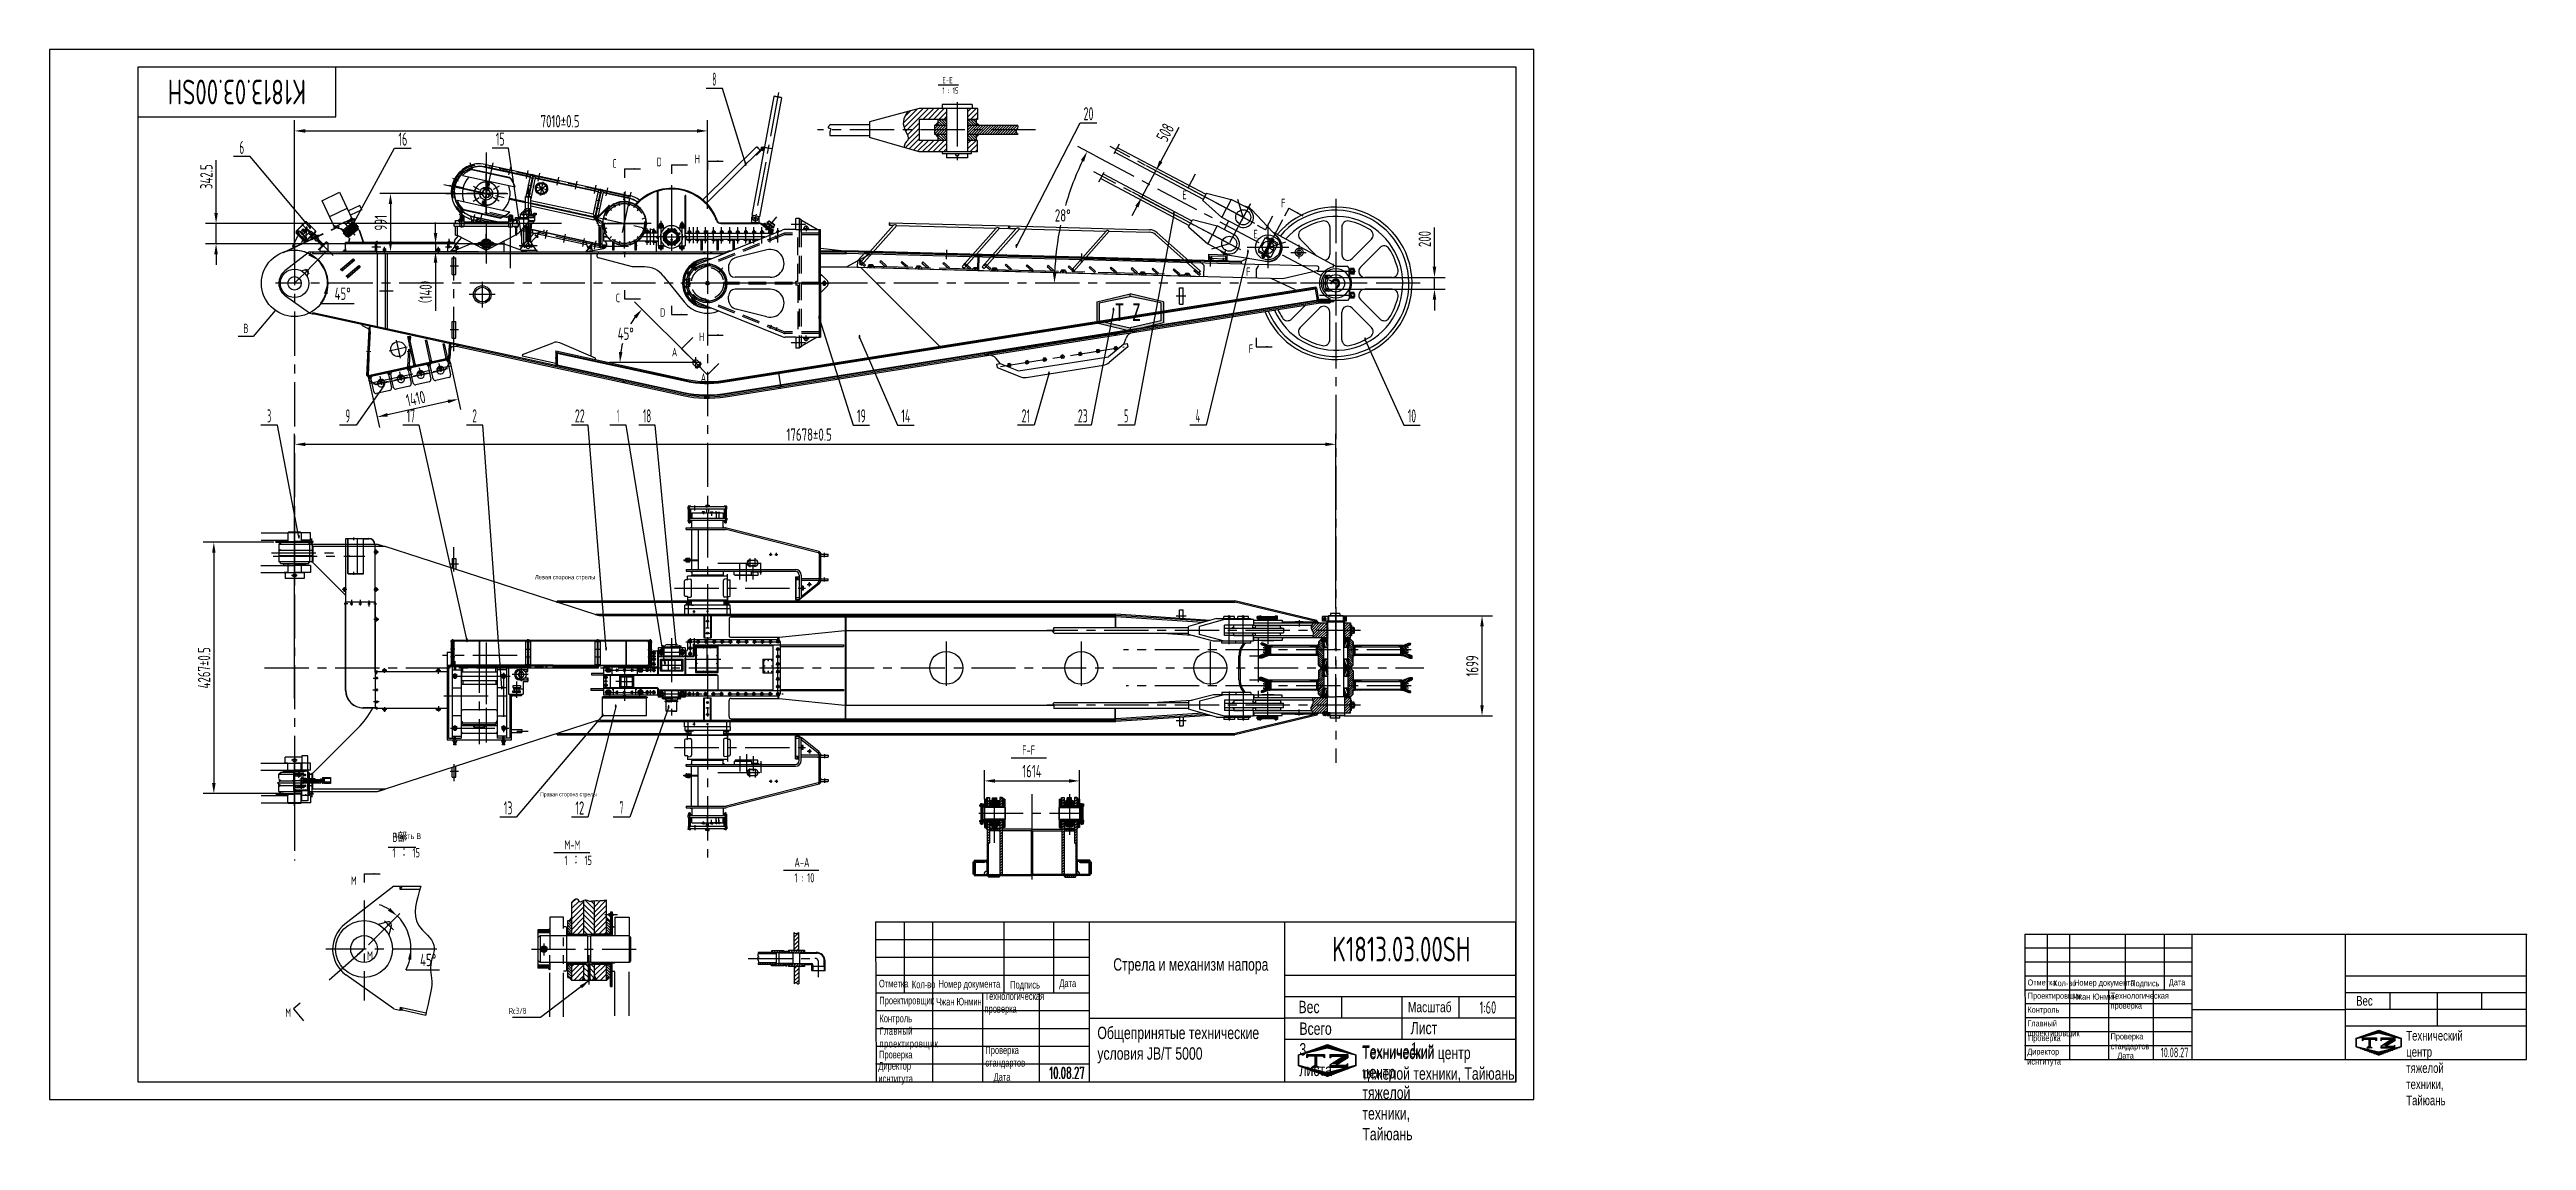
# Model space of a CAD drawing. Header units: millimetres. Extents: x -44903 to -2851, y -697 to 17820.
import ezdxf
from ezdxf.enums import TextEntityAlignment as Align

# ---------------------------------------------------------------- set-up
doc = ezdxf.new("R2010")
doc.units = ezdxf.units.MM
doc.header["$LTSCALE"] = 600
for name, pattern in [('F', [0.75, 0.5, -0.25]), ('G', [2, 1.25, -0.25, 0.25, -0.25]), ('K', [2.5, 1.25, -0.25, 0.25, -0.25, 0.25, -0.25])]:
    doc.linetypes.add(name, pattern=pattern)
for name, color, linetype in [('01', 7, 'Continuous'), ('02', 1, 'Continuous'), ('04', 2, 'F'), ('05', 142, 'G'), ('07', 6, 'K'), ('08', 1, 'Continuous'), ('10', 1, 'Continuous'), ('11', 3, 'Continuous'), ('THICK', 7, 'Continuous')]:
    doc.layers.add(name, color=color, linetype=linetype)
doc.styles.get("Standard").update_dxf_attribs({"font": 'isocp', "width": 0.707, "bigfont": 'intecad.shx'})
doc.dimstyles.new('INTE', dxfattribs={"dimscale": 60, "dimtxt": 3.5, "dimasz": 3, "dimexe": 3, "dimexo": 0, "dimgap": 1, "dimtad": 1, "dimdec": 3, "dimdsep": 46, "dimtxsty": 'Standard', "dimcen": 0, "dimclrd": 1, "dimclre": 1, "dimclrt": 3, "dimaunit": 1, "dimadec": 0, "dimazin": 0, "dimtfac": 1, "dimtdec": 3, "dimtmove": 0, "dimatfit": 0, "dimfxl": 1, "dimarcsym": 0})
doc.dimstyles.new('INTE$2', dxfattribs={"dimscale": 60, "dimtxt": 3.5, "dimasz": 3, "dimexe": 3, "dimexo": 0, "dimgap": 1, "dimtad": 1, "dimtih": 1, "dimtoh": 1, "dimdec": 3, "dimdsep": 46, "dimtxsty": 'Standard', "dimcen": 0, "dimclrd": 1, "dimclre": 1, "dimclrt": 3, "dimaunit": 1, "dimadec": 0, "dimazin": 0, "dimtfac": 1, "dimtdec": 3, "dimtmove": 0, "dimatfit": 0, "dimfxl": 1, "dimarcsym": 0})
pattern_1 = [(135, (-41356.87, -1291.04), (-20.20558, -20.20558), [])]
pattern_2 = [(45, (-41356.87, -1291.04), (-20.20558, 20.20558), [])]
pattern_3 = [(45, (-37173.2, 543.227), (-13.47038, 13.47038), [])]
pattern_4 = [(135, (-48157.395, -2142.77), (-44.90128, -44.90128), [])]
pattern_5 = [(135, (-48157.395, -2142.77), (-22.45064, -22.45064), [])]
pattern_6 = [(45, (-48157.395, -2142.77), (-44.90128, 44.90128), [])]
pattern_7 = [(135, (-36286.383, -245.091), (-17.96051, -17.96051), [])]
pattern_8 = [(45, (-36286.383, -245.091), (-17.96051, 17.96051), [])]
pattern_9 = [(45, (-30467.58, 2891.246), (-22.45064, 22.45064), [])]
pattern_10 = [(135, (-30467.58, 2891.246), (-11.22532, -11.22532), [])]
pattern_11 = [(45, (-57922.1265, -7096.137), (-6.735192, 6.735192), [])]
pattern_12 = [(225, (-25818.798, 12086.4), (10.6066, -10.6066), [])]
pattern_13 = [(135, (-25818.798, 1972.138), (10.6066, 10.6066), [])]
pattern_14 = [(135, (-25818.798, 2563.538), (10.6066, 10.6066), [])]
pattern_15 = [(225, (-25818.798, 12677.8), (10.6066, -10.6066), [])]
pattern_16 = [(225, (-20377.1027, 11507.7194), (-0.70710678, 0.70710678), []), (135, (-20377.1027, 11507.7194), (0.70710678, 0.70710678), [])]
pattern_17 = [(135, (-20377.1027, 3142.2186), (-0.70710678, -0.70710678), []), (225, (-20377.1027, 3142.2186), (0.70710678, -0.70710678), [])]
pattern_18 = [(315, (-25753.3062, 11507.7194), (0.70710678, 0.70710678), []), (45, (-25753.3062, 11507.7194), (-0.70710678, 0.70710678), [])]
pattern_19 = [(45, (-25753.3062, 3142.2186), (0.70710678, -0.70710678), []), (315, (-25753.3062, 3142.2186), (-0.70710678, -0.70710678), [])]
pattern_20 = [(45, (-44903.38, 0), (-22.45064, 22.45064), [])]
pattern_21 = [(45, (-44903.379, 0), (-4.490128, 4.490128), [])]
pattern_22 = [(12.2257, (-40697.3657, 11022.5115), (-0.1479166, 0.68265872), [0.508, -0.1905]), (102.2257, (-40697.3657, 11022.5115), (-0.68265872, -0.1479166), [0.508, -0.1905])]

msp = doc.modelspace()

# ---------------------------------------------------------------- texts
at = {"layer": '01', "attachment_point": 1}
for s, insert, char_height in [('{\\fArial|b0|i0|c204|p34;Отметка}', (-30821.0141, 2030.0193), 128.675652), ('{\\fArial|b0|i0|c204|p34;Проектировщик}', (-30815.3516, 1742.5952), 128.675652), ('{\\fArial|b0|i0|c204|p34;Кол-во}', (-30262.9882, 2015.2173), 128.675652), ('{\\fArial|b0|i0|c204|p34;\\C3;Чжан Юнмин}', (-29850.4654, 1722.826), 128.675652), ('{\\fArial|b0|i0|c204|p34;Номер документа}', (-29810.9797, 2025.1185), 128.675652), ('{\\fArial|b0|i0|c204|p34;Технологическая\\Pпроверка}', (-29028.4663, 1816.6053), 128.675652), ('{\\fArial|b0|i0|c204|p34;Подпись}', (-28593.8488, 2010.2833), 128.675652), ('{\\fArial|b0|i0|c204|p34;Дата}', (-27759.2791, 2034.9533), 128.675652), ('{\\fArial|b0|i0|c204|p34;Отметка}', (-11321.2349, 2034.6893), 100.8), ('{\\fArial|b0|i0|c204|p34;Проектировщик}', (-11316.7991, 1809.5313), 100.8), ('{\\fArial|b0|i0|c204|p34;Кол-во}', (-10884.0969, 2023.0939), 100.8), ('{\\fArial|b0|i0|c204|p34;\\C3;Чжан Юнмин}', (-10560.941, 1794.0448), 100.8), ('{\\fArial|b0|i0|c204|p34;Номер документа}', (-10530.0093, 2030.8502), 100.8), ('{\\fArial|b0|i0|c204|p34;Технологическая\\Pпроверка}', (-9910.6531, 1810.2893), 100.8), ('{\\fArial|b0|i0|c204|p34;Подпись}', (-9576.5516, 2019.2288), 100.8), ('{\\fArial|b0|i0|c204|p34;Дата}', (-8922.7789, 2038.5545), 100.8), ('{\\fArial|b0|i0|c204|p34;Вес}', (-5741.7534, 1755.3272), 164.64), ('{\\fArial|b0|i0|c204|p34;Контроль}', (-30813.3165, 1438.2571), 128.675652), ('{\\fArial|b0|i0|c204|p34;Вес}', (-23698.5595, 1673.4012), 210.170231), ('{\\fArial|b0|i0|c204|p34;Главный\\Pпроектировщик}', (-11323.4813, 1340.0921), 100.8), ('{\\fArial|b0|i0|c204|p34;Контроль}', (-11322.5887, 1572.1006), 100.8), ('{\\fArial|b0|i0|c204|p34;\\W0.707;\\T1.1;Главный\\Pпроектировщик}', (-30811.1862, 1224.5242), 128.675652), ('{\\fArial|b0|i0|c204|p34;Директор\\Pиснтитута}', (-11325.0319, 860.3763), 100.8), ('{\\fArial|b0|i0|c204|p34;Проверка}', (-11313.6302, 1089.399), 100.8), ('{\\fArial|b0|i0|c204|p34;Проверка\\Pстандартов}', (-9911.6184, 1119.3475), 100.8), ('{\\fArial|b0|i0|c204|p34;Директор\\Pиснтитута}', (-30830.9394, 632.4432), 128.675652), ('{\\fArial|b0|i0|c204|p34;Проверка}', (-30820.3851, 824.647), 128.675652), ('{\\fArial|b0|i0|c204|p34;Дата}', (-28875.3796, 444.9508), 128.675652), ('{\\fArial|b0|i0|c204|p34;Дата}', (-9797.0929, 793.0022), 100.8)]:
    msp.add_mtext(s, dxfattribs=dict(at, insert=insert, char_height=char_height))
at = {"layer": '01', "color": 3, "insert": (-36807.0365, 1448.9825), "char_height": 105, "attachment_point": 9}
msp.add_mtext('Rc3/8', dxfattribs=at)
at = {"layer": '01', "attachment_point": 1}
for s, insert, char_height, width in [('{\\fArial|b0|i0|c204|p34;Проверка\\Pстандартов}', (-29015.0812, 900.4864), 128.675652, 1537.944477), ('{\\fArial|b0|i0|c204|p34;Технический центр\\Pтяжелой техники, Тайюань}', (-22613.9229, 917.5085), 210.170231, 9.876563), ('{\\fArial|b0|i0|c204|p34;Технический центр\\Pтяжелой техники, Тайюань}', (-4892.087, 1163.1873), 164.64, 7.736953)]:
    msp.add_mtext(s, dxfattribs=dict(at, insert=insert, char_height=char_height, width=width))
at = {"layer": '02', "width": 0.605172}
for p, p2 in [((-33101.2348, 15839.264), (-33065.2348, 15839.264)), ((-40498.6369, 14765.1163), (-40462.6369, 14765.1163)), ((-39750.2366, 14859.4859), (-39714.2366, 14859.4859)), ((-25832.6239, 14993.6145), (-25796.6239, 14993.6145)), ((-36910.8024, 14636.2037), (-36874.8024, 14636.2037)), ((-28506.8171, 14448.9355), (-28470.8171, 14448.9355)), ((-24575.2293, 14352.7314), (-24539.2293, 14352.7314)), ((-31855.2044, 13235.5791), (-31819.2044, 13235.5791)), ((-26858.7044, 13368.4848), (-26822.7044, 13368.4848)), ((-31169.4372, 12904.2747), (-31133.4372, 12904.2747)), ((-22585.8829, 12863.2423), (-22549.8829, 12863.2423)), ((-27952.8557, 12287.3141), (-27916.8557, 12287.3141)), ((-39248.0901, 12083.3435), (-39212.0901, 12083.3435)), ((-40686.9466, 9513.4876), (-40650.9466, 9513.4876)), ((-37833.3599, 7755.7893), (-37797.3599, 7755.7893)), ((-35472.3611, 7613.2925), (-35436.3611, 7613.2925)), ((-34284.5044, 7689.3864), (-34248.5044, 7689.3864)), ((-34472.3832, 7369.3084), (-34436.3832, 7369.3084)), ((-37242.8016, 6955.2334), (-37206.8016, 6955.2334)), ((-35530.8044, 6488.469), (-35494.8044, 6488.469)), ((-35308.7142, 6632.6869), (-35272.7142, 6632.6869)), ((-34410.7037, 6623.8634), (-34374.7037, 6623.8634))]:
    msp.add_text('●', height=60, dxfattribs=at).set_placement(p, p2, align=Align.FIT)
for height, rotation, p, p2 in [(40, 314.83691246, (-38948.0077, 12266.7155), (-38931.0855, 12249.6967)), (16, 90, (-23055.7002, 6509.437), (-23055.7002, 6519.037))]:
    msp.add_text('●', height=height, rotation=rotation, dxfattribs=at).set_placement(p, p2, align=Align.FIT)
at = {"layer": '02', "insert": (-21840.4229, 1654.7696), "char_height": 175, "attachment_point": 1}
msp.add_mtext('{\\fArial|b0|i0|c204|p34;\\C0;Масштаб}', dxfattribs=at)
at = {"layer": '04', "attachment_point": 1}
for s, insert, char_height in [('{\\fArial|b0|i0|c204|p34;\\W1;\\C3;Левая сторона стрелы}', (-36663.3208, 8898.2744), 70), ('{\\fArial|b0|i0|c204|p34;\\C3;Правая сторона стрелы}', (-36573.812, 5213.382), 70), ('{\\fArial|b0|i0|c204|p34;\\C250;Часть В}', (-39044.0806, 4517.4239), 100), ('{\\fArial|b0|i0|c204|p34;\\C3;Стрела и механизм напора}', (-26843.2629, 2395.1228), 210), ('{\\fArial|b0|i0|c204|p34;\\C0;Общепринятые технические\\Pусловия \\fArial|b0|i0|c0|p34;JB/T 5000}', (-27113.1356, 1233.7614), 210), ('{\\fArial|b0|i0|c204|p34;\\C250;Технический центр\\Pтяжелой техники, Тайюань}', (-22619.2094, 893.3071), 210)]:
    msp.add_mtext(s, dxfattribs=dict(at, insert=insert, char_height=char_height))
at = {"layer": '04', "char_height": 210, "attachment_point": 1}
for s, insert, width in [('{\\fArial|b0|i0|c204|p34;\\C0;Всего 3 листа}', (-23683.0942, 1305.3746), 5.398655), ('{\\fArial|b0|i0|c204|p34;\\C0;Лист 1}', (-21793.5551, 1316.1626), 5.398745)]:
    msp.add_mtext(s, dxfattribs=dict(at, insert=insert, width=width))
at = {"layer": '11', "width": 0.693834}
msp.add_text('K1813.03.00SH', height=420, rotation=180, dxfattribs=at).set_placement((-40549.7237, 17310), (-42897.0344, 17310), align=Align.FIT)
at = {"layer": '11'}
for s, height, width, p, p2 in [('8', 222.7386, 0.514182, (-33648.7012, 17206.0722), (-33585.7108, 17206.0722)), ('20', 222.73864, 0.600864, (-27347.276, 16619.5378), (-27179.876, 16619.5378)), ('16', 222.73864, 0.610556, (-38979.1591, 16188.5192), (-38829.6187, 16188.5192)), ('15', 222.73864, 0.609833, (-37325.7894, 16188.5192), (-37177.538, 16188.5192)), ('6', 222.7386, 0.600695, (-41679.3564, 16047.8117), (-41599.1303, 16047.8117)), ('3', 222.7386, 0.527686, (-41210.0757, 11490.3356), (-41140.5624, 11490.3356)), ('9', 222.7386, 0.579528, (-39879.4165, 11490.3356), (-39799.1792, 11490.3356)), ('17', 222.73864, 0.606, (-38839.1616, 11490.3356), (-38697.433, 11490.3356)), ('2', 222.7386, 0.562593, (-37725.175, 11490.3356), (-37648.7278, 11490.3356)), ('22', 222.73864, 0.573679, (-35984.4255, 11490.3356), (-35817.0255, 11490.3356)), ('1', 222.7386, 0.404, (-35267.6587, 11490.3356), (-35236.1635, 11490.3356)), ('18', 222.73864, 0.606, (-34829.3165, 11490.3356), (-34687.5879, 11490.3356)), ('19', 222.73864, 0.612447, (-31195.5874, 11490.3356), (-31042.5845, 11490.3356)), ('14', 222.73864, 0.614783, (-30443.8596, 11490.3356), (-30286.3834, 11490.3356)), ('21', 222.73864, 0.623098, (-28400.3191, 11490.3356), (-28254.5916, 11490.3356)), ('23', 222.73864, 0.581958, (-27444.2961, 11490.3356), (-27276.8961, 11490.3356)), ('5', 222.7386, 0.527686, (-26659.2081, 11490.3356), (-26589.6948, 11490.3356)), ('4', 222.7386, 0.543846, (-25445.4708, 11490.3356), (-25366.7326, 11490.3356)), ('10', 222.73864, 0.606076, (-21843.7535, 11490.3356), (-21701.9009, 11490.3356)), ('13', 222.73864, 0.609833, (-37191.9915, 4835.377), (-37043.74, 4835.377)), ('12', 222.73864, 0.611465, (-35977.3521, 4835.377), (-35826.1656, 4835.377)), ('7', 222.7386, 0.514182, (-35224.3919, 4835.377), (-35161.4015, 4835.377)), ('K1813.03.00SH', 420, 0.693834, (-23127.0344, 2340), (-20779.7237, 2340)), ('1:60', 210, 0.655288, (-20624.484, 1455), (-20342.2741, 1455)), ('10.08.27', 164.64, 0.642055, (-9059.8102, 714.7328), (-8589.4102, 714.7328)), ('10.08.27', 210.17023, 0.642055, (-27934.2057, 345.0365), (-27333.7193, 345.0365)), ('10.08.27', 210, 0.642055, (-27923.3791, 345), (-27323.3791, 345))]:
    msp.add_text(s, height=height, dxfattribs=dict(at, width=width)).set_placement(p, p2, align=Align.FIT)
at = {"layer": '11', "width": 0.707}
for s, p in [('D', (-34595.6045, 15794.2948)), ('H', (-33950.1824, 15845.4891)), ('C', (-35348.6073, 15769.4866)), ('E', (-25669.9944, 15233.3714)), ('F', (-23994.4714, 15096.8358)), ('E', (-24462.5052, 14569.2058)), ('F', (-24587.2851, 13929.4145)), ('C', (-35290.6841, 13487.128)), ('D', (-34537.6813, 13239.0455)), ('A', (-34337.1736, 12567.0339)), ('H', (-33875.7008, 12825.5747)), ('F', (-24542.1642, 12624.1109)), ('A', (-33847.1311, 12131.4687)), ('M', (-39786.908, 3594.3602)), ('M', (-39511.7835, 2321.4579)), ('M', (-40900.8074, 1354.4862))]:
    msp.add_text(s, height=147, dxfattribs=at).set_placement(p, align=Align.BOTTOM_LEFT)
at = {"layer": '11', "color": 3, "linetype": 'Continuous', "attachment_point": 1}
for s, insert, char_height, width in [('E-E\\P1 : 15', (-29745.0524, 17352.1006), 105, 912.772), ('M-M\\P1 ： 15', (-36160.786, 4398.9231), 157.5, 859.8975)]:
    msp.add_mtext(s, dxfattribs=dict(at, insert=insert, char_height=char_height, width=width))
at = {"layer": '11', "char_height": 157.5, "attachment_point": 1}
for s, insert, width in [('B', (-41612.6333, 13165.7973), 121.959), ('F-F\\P ', (-28389.9219, 6006.5394), 1718.787), ('B部\\P1 ： 15', (-39080.4248, 4528.474), 1031.5785), ('A-A\\P1 : 10', (-32256.4225, 4102.6553), 1718.787)]:
    msp.add_mtext(s, dxfattribs=dict(at, insert=insert, width=width))

# ---------------------------------------------------------------- blocks, each defined once
blk = doc.blocks.new('*D92')
at = {"layer": '08', "color": 1, "lineweight": -2}
for p, q in [((-40743, 6807), (-40743, 11299)), ((-40563, 11119), (-23245, 11119)), ((-23065, 8335), (-23065, 11299))]:
    blk.add_line(p, q, dxfattribs=at)
at = {"layer": '08', "color": 1}
for points in [[(-40563, 11149), (-40563, 11089), (-40743, 11119)], [(-23245, 11149), (-23245, 11089), (-23065, 11119)]]:
    blk.add_solid(points, dxfattribs=at)
at = {"layer": 'DEFPOINTS', "color": 0}
for p in [(-23065, 11119), (-23065, 8335), (-40743, 6807)]:
    blk.add_point(p, dxfattribs=at)
at = {"layer": '08', "color": 3, "insert": (-32007, 11284), "char_height": 210, "attachment_point": 5}
blk.add_mtext('17678%%P0.5', dxfattribs=at)
blk = doc.blocks.new('*D93')
at = {"layer": '08', "color": 1, "lineweight": -2}
for p, q in [((-33936, 12506), (-34970, 13540)), ((-34029, 12506), (-35399, 12506))]:
    blk.add_line(p, q, dxfattribs=at)
for start, end in [(143.0486, 149.2464), (165.2845, 171.9514)]:
    blk.add_arc((-33936, 12506), 1282, start, end, dxfattribs=at)
at = {"layer": '08', "color": 1}
for points in [[(-34984, 13297), (-34938, 13257), (-34843, 13413)], [(-35176, 12683), (-35236, 12688), (-35219, 12506)]]:
    blk.add_solid(points, dxfattribs=at)
at = {"layer": 'DEFPOINTS', "color": 0}
for p in [(-35047, 13147), (-34029, 12506), (-33936, 12506), (-33844, 12506), (-33730, 12300)]:
    blk.add_point(p, dxfattribs=at)
at = {"layer": '08', "color": 3, "insert": (-35121, 12997), "char_height": 210, "attachment_point": 5}
blk.add_mtext('45°', dxfattribs=at)
blk = doc.blocks.new('*D94')
at = {"layer": '08', "color": 1, "lineweight": -2}
for p, q in [((-41094, 9458), (-42294, 9458)), ((-42114, 9278), (-42114, 5371)), ((-40933, 5191), (-42294, 5191))]:
    blk.add_line(p, q, dxfattribs=at)
at = {"layer": '08', "color": 1}
for points in [[(-42144, 9278), (-42084, 9278), (-42114, 9458)], [(-42144, 5371), (-42084, 5371), (-42114, 5191)]]:
    blk.add_solid(points, dxfattribs=at)
at = {"layer": 'DEFPOINTS', "color": 0}
for p in [(-41094, 9458), (-42114, 5191), (-40933, 5191)]:
    blk.add_point(p, dxfattribs=at)
at = {"layer": '08', "color": 3, "insert": (-42279, 7325), "char_height": 210, "attachment_point": 5, "rotation": 90}
blk.add_mtext('4267%%p0.5', dxfattribs=at)
blk = doc.blocks.new('*U2')
at = {"layer": '01'}
for p, q in [((0, 13), (-23, 0)), ((-23, 0), (-23, -12)), ((23, 0), (0, 13)), ((23, -12), (23, 0)), ((-23, -24), (-23, -12)), ((0, -38), (-23, -24)), ((23, -24), (0, -38)), ((23, -12), (23, -24))]:
    blk.add_line(p, q, dxfattribs=at)
at = {"layer": '05'}
for p, q in [((0, -39), (0, 15)), ((-25, -12), (24, -12))]:
    blk.add_line(p, q, dxfattribs=at)
blk = doc.blocks.new('*U4')
at = {"layer": '01'}
for p, q in [((0, 36), (-33, 17)), ((-33, 17), (-33, 0)), ((-33, -17), (-33, 0)), ((33, 17), (0, 36)), ((33, 0), (33, 17)), ((33, 0), (33, -17)), ((0, -36), (-33, -17)), ((33, -17), (0, -36))]:
    blk.add_line(p, q, dxfattribs=at)
at = {"layer": '05'}
for p, q in [((-34, 0), (34, 0)), ((0, -38), (0, 37))]:
    blk.add_line(p, q, dxfattribs=at)
blk = doc.blocks.new('*U3')
at = {"layer": '01'}
for p, q in [((0, 20), (-18, 9)), ((-18, 9), (-18, 0)), ((-18, -9), (-18, 0)), ((18, 9), (0, 20)), ((18, 0), (18, 9)), ((18, 0), (18, -9)), ((0, -20), (-18, -9)), ((18, -9), (0, -20))]:
    blk.add_line(p, q, dxfattribs=at)
at = {"layer": '05'}
for p, q in [((-20, 0), (19, 0)), ((0, -22), (0, 21))]:
    blk.add_line(p, q, dxfattribs=at)
blk = doc.blocks.new('*U1')
at = {"layer": '01'}
for p, q in [((0, 30), (-28, 15)), ((-28, 15), (-28, 0)), ((-28, -15), (-28, 0)), ((28, 15), (0, 30)), ((28, 0), (28, 15)), ((28, 0), (28, -15)), ((0, -30), (-28, -15)), ((28, -15), (0, -30))]:
    blk.add_line(p, q, dxfattribs=at)
at = {"layer": '05'}
for p, q in [((-29, 0), (29, 0)), ((0, -32), (0, 32))]:
    blk.add_line(p, q, dxfattribs=at)
blk = doc.blocks.new('*D89')
at = {"layer": '08', "color": 1, "lineweight": -2}
for p, q in [((-40743, 14209), (-40743, 16619)), ((-40563, 16439), (-33913, 16439)), ((-33733, 15119), (-33733, 16619))]:
    blk.add_line(p, q, dxfattribs=at)
at = {"layer": '08', "color": 1}
for points in [[(-40563, 16469), (-40563, 16409), (-40743, 16439)], [(-33913, 16469), (-33913, 16409), (-33733, 16439)]]:
    blk.add_solid(points, dxfattribs=at)
at = {"layer": 'DEFPOINTS', "color": 0}
for p in [(-33733, 16439), (-33733, 15119), (-40743, 14209)]:
    blk.add_point(p, dxfattribs=at)
at = {"layer": '08', "color": 3, "insert": (-36236, 16604), "char_height": 210, "attachment_point": 5}
blk.add_mtext('7010%%p0.5', dxfattribs=at)
blk = doc.blocks.new('*U5')
at = {"layer": '01'}
for p, q in [((-26, 0), (-26, 25)), ((-26, 25), (0, 25)), ((-26, 15), (0, 15)), ((0, 25), (0, 0)), ((0, -25), (0, 0)), ((-26, 0), (-26, -25)), ((-26, -15), (0, -15)), ((-26, -25), (0, -25))]:
    blk.add_line(p, q, dxfattribs=at)
at = {"layer": '05'}
blk.add_line((-27, 0), (1, 0), dxfattribs=at)
blk = doc.blocks.new('*U6')
at = {"layer": '01'}
for p, q in [((-23, 8), (-23, 0)), ((0, 8), (-23, 8)), ((-23, 0), (0, 0)), ((0, 0), (-4, 8)), ((0, 8), (4, 0)), ((0, 8), (23, 8)), ((23, 0), (0, 0)), ((23, 8), (23, 0))]:
    blk.add_line(p, q, dxfattribs=at)
at = {"layer": '05'}
blk.add_line((0, 10), (0, -2), dxfattribs=at)
blk = doc.blocks.new('L')
at = {"layer": '01'}
for p, q in [((13008, 14346), (13008, 14365)), ((13008, 14365), (13034, 14365)), ((13034, 14346), (13008, 14346)), ((13019, 14500), (13019, 14515)), ((13019, 14515), (13034, 14515)), ((13019, 14365), (13019, 14346)), ((13049, 14515), (13034, 14515)), ((13059, 14365), (13034, 14365)), ((13034, 14346), (13059, 14346)), ((13049, 14500), (13049, 14515)), ((13049, 14365), (13049, 14346)), ((13059, 14346), (13059, 14365))]:
    blk.add_line(p, q, dxfattribs=at)
at = {"layer": '02'}
for p, q in [((13022, 14515), (13022, 14500)), ((13046, 14515), (13046, 14500))]:
    blk.add_line(p, q, dxfattribs=at)
at = {"layer": '01', "rotation": 270}
blk.add_blockref('*U5', (13034, 14475), dxfattribs=at)
at = {"layer": '01'}
blk.add_blockref('*U6', (13034, 14467), dxfattribs=at)
blk = doc.blocks.new('*D90')
at = {"layer": '08', "color": 1, "lineweight": -2}
for p, q in [((-38350, 14705), (-38350, 14885)), ((-37622, 14525), (-38530, 14525)), ((-37622, 14385), (-38530, 14385)), ((-38350, 14525), (-38350, 14385)), ((-38350, 14205), (-38350, 13386))]:
    blk.add_line(p, q, dxfattribs=at)
at = {"layer": '08', "color": 1}
for points in [[(-38380, 14705), (-38320, 14705), (-38350, 14525)], [(-38380, 14205), (-38320, 14205), (-38350, 14385)]]:
    blk.add_solid(points, dxfattribs=at)
at = {"layer": 'DEFPOINTS', "color": 0}
for p in [(-38350, 14385), (-37622, 14525), (-37622, 14385)]:
    blk.add_point(p, dxfattribs=at)
at = {"layer": '08', "color": 3, "insert": (-38515, 13705), "char_height": 210, "attachment_point": 5, "rotation": 90}
blk.add_mtext('（140）', dxfattribs=at)
blk = doc.blocks.new('*D91')
at = {"layer": '08', "color": 1, "lineweight": -2}
for p, q in [((-42076, 15047), (-42076, 15940)), ((-36210, 14867), (-42256, 14867)), ((-42076, 14525), (-42076, 14867)), ((-37334, 14525), (-42256, 14525)), ((-42076, 14345), (-42076, 14165))]:
    blk.add_line(p, q, dxfattribs=at)
at = {"layer": '08', "color": 1}
for points in [[(-42106, 15047), (-42046, 15047), (-42076, 14867)], [(-42106, 14345), (-42046, 14345), (-42076, 14525)]]:
    blk.add_solid(points, dxfattribs=at)
at = {"layer": 'DEFPOINTS', "color": 0}
for p in [(-42076, 14867), (-36210, 14867), (-37334, 14525)]:
    blk.add_point(p, dxfattribs=at)
at = {"layer": '08', "color": 3, "insert": (-42241, 15662), "char_height": 210, "attachment_point": 5, "rotation": 90}
blk.add_mtext('342.5', dxfattribs=at)
blk = doc.blocks.new('*U41')
at = {"layer": '01'}
for p, q in [((-11, 0), (-11, 10)), ((-11, 10), (0, 10)), ((-11, 6), (0, 6)), ((0, 10), (0, 0)), ((0, -10), (0, 0)), ((-11, 0), (-11, -10)), ((-11, -6), (0, -6)), ((-11, -10), (0, -10))]:
    blk.add_line(p, q, dxfattribs=at)
at = {"layer": '05'}
blk.add_line((-12, 0), (1, 0), dxfattribs=at)
blk = doc.blocks.new('*U42')
at = {"layer": '01'}
for p, q in [((-9, 3), (-9, 0)), ((0, 3), (-9, 3)), ((-9, 0), (0, 0)), ((0, 0), (-2, 3)), ((0, 3), (2, 0)), ((0, 3), (9, 3)), ((9, 0), (0, 0)), ((9, 3), (9, 0))]:
    blk.add_line(p, q, dxfattribs=at)
at = {"layer": '05'}
blk.add_line((0, 5), (0, -2), dxfattribs=at)
blk = doc.blocks.new('*U100')
at = {"layer": '01'}
for p, q in [((-8, 3), (-8, 0)), ((0, 3), (-8, 3)), ((-8, 0), (0, 0)), ((0, 0), (-2, 3)), ((0, 3), (2, 0)), ((0, 3), (8, 3)), ((8, 0), (0, 0)), ((8, 3), (8, 0))]:
    blk.add_line(p, q, dxfattribs=at)
at = {"layer": '05'}
blk.add_line((0, 5), (0, -2), dxfattribs=at)
blk = doc.blocks.new('*U101')
at = {"layer": '01'}
for p, q in [((-8, 0), (-8, 9)), ((-8, 9), (0, 9)), ((-8, 5), (0, 5)), ((0, 9), (0, 0)), ((0, -9), (0, 0)), ((-8, 0), (-8, -9)), ((-8, -5), (0, -5)), ((-8, -9), (0, -9))]:
    blk.add_line(p, q, dxfattribs=at)
at = {"layer": '05'}
blk.add_line((-9, 0), (1, 0), dxfattribs=at)
blk = doc.blocks.new('*U102')
at = {"layer": '01'}
for p, q in [((-6, 0), (-6, 9)), ((-6, 9), (0, 9)), ((0, 5), (-6, 5)), ((-6, 0), (-6, -9)), ((0, 9), (0, 0)), ((0, 5), (30, 5)), ((0, -9), (0, 0)), ((4, 5), (4, 0)), ((4, -5), (4, 0)), ((30, 5), (30, 0)), ((30, -5), (30, 0)), ((0, -5), (-6, -5)), ((-6, -9), (0, -9)), ((0, -5), (30, -5))]:
    blk.add_line(p, q, dxfattribs=at)
at = {"layer": '02'}
for p, q in [((30, 4), (4, 4)), ((30, -4), (4, -4))]:
    blk.add_line(p, q, dxfattribs=at)
at = {"layer": '05'}
blk.add_line((-9, 0), (34, 0), dxfattribs=at)
blk = doc.blocks.new('*U106')
at = {"layer": '01'}
for p, q in [((-6, 0), (-6, 9)), ((-6, 9), (0, 9)), ((0, 5), (-6, 5)), ((-6, 0), (-6, -9)), ((0, 9), (0, 0)), ((0, 5), (30, 5)), ((0, -9), (0, 0)), ((4, 5), (4, 0)), ((4, -5), (4, 0)), ((30, 5), (30, 0)), ((30, -5), (30, 0)), ((0, -5), (-6, -5)), ((-6, -9), (0, -9)), ((0, -5), (30, -5))]:
    blk.add_line(p, q, dxfattribs=at)
at = {"layer": '02'}
for p, q in [((30, 4), (4, 4)), ((30, -4), (4, -4))]:
    blk.add_line(p, q, dxfattribs=at)
at = {"layer": '05'}
blk.add_line((-9, 0), (34, 0), dxfattribs=at)
blk = doc.blocks.new('*U105')
at = {"layer": '01'}
for p, q in [((-8, 0), (-8, 9)), ((-8, 9), (0, 9)), ((-8, 5), (0, 5)), ((0, 9), (0, 0)), ((0, -9), (0, 0)), ((-8, 0), (-8, -9)), ((-8, -5), (0, -5)), ((-8, -9), (0, -9))]:
    blk.add_line(p, q, dxfattribs=at)
at = {"layer": '05'}
blk.add_line((-9, 0), (1, 0), dxfattribs=at)
blk = doc.blocks.new('*U104')
at = {"layer": '01'}
for p, q in [((-8, 3), (-8, 0)), ((0, 3), (-8, 3)), ((-8, 0), (0, 0)), ((0, 0), (-2, 3)), ((0, 3), (2, 0)), ((0, 3), (8, 3)), ((8, 0), (0, 0)), ((8, 3), (8, 0))]:
    blk.add_line(p, q, dxfattribs=at)
at = {"layer": '05'}
blk.add_line((0, 5), (0, -2), dxfattribs=at)
blk = doc.blocks.new('*D107')
at = {"layer": '08', "color": 1, "lineweight": -2}
for p, q in [((-40487, 14108), (-40221, 14374)), ((-40300, 13511), (-39733, 13511))]:
    blk.add_line(p, q, dxfattribs=at)
for start, end in [(63.5375, 82.075), (360, 45), (322.4163, 360), (322.925, 341.4625)]:
    blk.add_arc((-40743, 13852), 559, start, end, dxfattribs=at)
at = {"layer": '08', "color": 1}
for points in [[(-40477, 14377), (-40512, 14328), (-40348, 14247)], [(-40243, 13679), (-40184, 13669), (-40184, 13852)]]:
    blk.add_solid(points, dxfattribs=at)
at = {"layer": 'DEFPOINTS', "color": 0}
for p in [(-40487, 14108), (-40259, 14131), (-41068, 13852), (-40743, 13852), (-22617, 13852)]:
    blk.add_point(p, dxfattribs=at)
at = {"layer": '08', "color": 3, "insert": (-39927, 13676), "char_height": 210, "attachment_point": 5}
blk.add_mtext('45°', dxfattribs=at)
blk = doc.blocks.new('*D109')
at = {"layer": '08', "color": 1, "lineweight": -2}
blk.add_line((-38848, 2201), (-38281, 2201), dxfattribs=at)
for start, end in [(57.9892, 70.9783), (0, 45), (333.8509, 0), (334.0217, 347.0108)]:
    blk.add_arc((-39563, 2552), 796, start, end, dxfattribs=at)
at = {"layer": '08', "color": 1}
for points in [[(-39122, 3250), (-39160, 3203), (-39000, 3114)], [(-38817, 2376), (-38758, 2369), (-38767, 2552)]]:
    blk.add_solid(points, dxfattribs=at)
at = {"layer": 'DEFPOINTS', "color": 0}
for p in [(-38959, 3155), (-38874, 2949), (-40213, 2552), (-39563, 2552), (-38328, 2552)]:
    blk.add_point(p, dxfattribs=at)
at = {"layer": '08', "color": 3, "insert": (-38475, 2366), "char_height": 210, "attachment_point": 5}
blk.add_mtext('45°', dxfattribs=at)
blk = doc.blocks.new('*U111')
at = {"layer": '01'}
for p, q in [((-26, 0), (-26, 25)), ((-26, 25), (0, 25)), ((-26, 15), (0, 15)), ((0, 25), (0, 0)), ((0, -25), (0, 0)), ((-26, 0), (-26, -25)), ((-26, -15), (0, -15)), ((-26, -25), (0, -25))]:
    blk.add_line(p, q, dxfattribs=at)
at = {"layer": '05'}
blk.add_line((-27, 0), (1, 0), dxfattribs=at)
blk = doc.blocks.new('*U110')
at = {"layer": '01'}
for p, q in [((-23, 8), (-23, 0)), ((0, 8), (-23, 8)), ((-23, 0), (0, 0)), ((0, 0), (-4, 8)), ((0, 8), (4, 0)), ((0, 8), (23, 8)), ((23, 0), (0, 0)), ((23, 8), (23, 0))]:
    blk.add_line(p, q, dxfattribs=at)
at = {"layer": '05'}
blk.add_line((0, 10), (0, -2), dxfattribs=at)
blk = doc.blocks.new('*D114')
at = {"layer": '08', "color": 1, "lineweight": -2}
blk.add_line((-27154, 16021), (-27445, 16175), dxfattribs=at)
for start, end in [(154.2198, 163.9814), (168.0614, 177.8411)]:
    blk.add_arc((-23065, 13852), 4777, start, end, dxfattribs=at)
at = {"layer": '08', "color": 1}
for points in [[(-27394, 15943), (-27340, 15916), (-27286, 16090)], [(-27809, 14031), (-27869, 14032), (-27842, 13852)]]:
    blk.add_solid(points, dxfattribs=at)
at = {"layer": 'DEFPOINTS', "color": 0}
for p in [(-27154, 16021), (-27592, 15378), (-41068, 13852), (-23065, 13852), (-22617, 13852)]:
    blk.add_point(p, dxfattribs=at)
at = {"layer": '08', "color": 3, "insert": (-27701, 15005), "char_height": 210, "attachment_point": 5}
blk.add_mtext('28°', dxfattribs=at)
blk = doc.blocks.new('*D117')
at = {"layer": '08', "color": 1, "lineweight": -2}
for p, q in [((-29031, 5097), (-29031, 5586)), ((-27417, 5097), (-27417, 5586)), ((-28851, 5406), (-27597, 5406))]:
    blk.add_line(p, q, dxfattribs=at)
at = {"layer": '08', "color": 1}
for points in [[(-28851, 5436), (-28851, 5376), (-29031, 5406)], [(-27597, 5436), (-27597, 5376), (-27417, 5406)]]:
    blk.add_solid(points, dxfattribs=at)
at = {"layer": 'DEFPOINTS', "color": 0}
for p in [(-29031, 5097), (-27417, 5406), (-27417, 5097)]:
    blk.add_point(p, dxfattribs=at)
at = {"layer": '08', "color": 3, "insert": (-28224, 5571), "char_height": 210, "attachment_point": 5}
blk.add_mtext('1614', dxfattribs=at)
blk = doc.blocks.new('*D118')
at = {"layer": '08', "color": 1, "lineweight": -2}
for p, q in [((-26035, 15920), (-25724, 16505)), ((-26358, 15313), (-26120, 15761)), ((-24637, 14973), (-26278, 15846)), ((-26443, 15154), (-26527, 14995)), ((-24875, 14524), (-26517, 15397))]:
    blk.add_line(p, q, dxfattribs=at)
at = {"layer": '08', "color": 1}
for points in [[(-26062, 15934), (-26009, 15906), (-26120, 15761)], [(-26469, 15168), (-26416, 15140), (-26358, 15313)]]:
    blk.add_solid(points, dxfattribs=at)
at = {"layer": 'DEFPOINTS', "color": 0}
for p in [(-26120, 15761), (-24637, 14973), (-24875, 14524)]:
    blk.add_point(p, dxfattribs=at)
at = {"layer": '08', "color": 3, "insert": (-25961, 16412), "char_height": 210, "attachment_point": 5, "rotation": 62}
blk.add_mtext('508', dxfattribs=at)
blk = doc.blocks.new('*U119')
at = {"layer": '01'}
for p, q in [((-15, 5), (-15, 0)), ((0, 5), (-15, 5)), ((-15, 0), (0, 0)), ((0, 0), (-3, 5)), ((0, 5), (3, 0)), ((0, 5), (15, 5)), ((15, 0), (0, 0)), ((15, 5), (15, 0))]:
    blk.add_line(p, q, dxfattribs=at)
at = {"layer": '05'}
blk.add_line((0, 7), (0, -2), dxfattribs=at)
blk = doc.blocks.new('*D123')
at = {"layer": '08', "color": 1, "lineweight": -2}
for p, q in [((-21390, 14132), (-21390, 14800)), ((-23242, 13952), (-21210, 13952)), ((-21390, 13752), (-21390, 13952)), ((-23242, 13752), (-21210, 13752)), ((-21390, 13572), (-21390, 13392))]:
    blk.add_line(p, q, dxfattribs=at)
at = {"layer": '08', "color": 1}
for points in [[(-21420, 14132), (-21360, 14132), (-21390, 13952)], [(-21420, 13572), (-21360, 13572), (-21390, 13752)]]:
    blk.add_solid(points, dxfattribs=at)
at = {"layer": 'DEFPOINTS', "color": 0}
for p in [(-23242, 13952), (-23242, 13752), (-21390, 13752)]:
    blk.add_point(p, dxfattribs=at)
at = {"layer": '08', "color": 3, "insert": (-21555, 14604), "char_height": 210, "attachment_point": 5, "rotation": 90}
blk.add_mtext('200', dxfattribs=at)
blk = doc.blocks.new('*D130')
at = {"layer": '08', "color": 1, "lineweight": -2}
for p, q in [((-22941, 8208), (-20403, 8208)), ((-20583, 6689), (-20583, 8028)), ((-22922, 6509), (-20403, 6509))]:
    blk.add_line(p, q, dxfattribs=at)
at = {"layer": '08', "color": 1}
for points in [[(-20613, 8028), (-20553, 8028), (-20583, 8208)], [(-20613, 6689), (-20553, 6689), (-20583, 6509)]]:
    blk.add_solid(points, dxfattribs=at)
at = {"layer": 'DEFPOINTS', "color": 0}
for p in [(-22941, 8208), (-20583, 8208), (-22922, 6509)]:
    blk.add_point(p, dxfattribs=at)
at = {"layer": '08', "color": 3, "insert": (-20748, 7358), "char_height": 210, "attachment_point": 5, "rotation": 90}
blk.add_mtext('1699', dxfattribs=at)
blk = doc.blocks.new('*U121')
at = {"layer": '01'}
for p, q in [((-18, 6), (-18, 0)), ((0, 6), (-18, 6)), ((-18, 0), (0, 0)), ((0, 0), (-3, 6)), ((0, 6), (3, 0)), ((0, 6), (18, 6)), ((18, 0), (0, 0)), ((18, 6), (18, 0))]:
    blk.add_line(p, q, dxfattribs=at)
at = {"layer": '05'}
blk.add_line((0, 8), (0, -2), dxfattribs=at)
blk = doc.blocks.new('*U120', base_point=(2800, 1554))
at = {"layer": '01'}
for radius in [21.5, 15.6]:
    blk.add_circle((2800, 1554), radius, dxfattribs=at)
at = {"layer": '02'}
blk.add_arc((2800, 1554), 19.5, 260, 170, dxfattribs=at)
at = {"layer": '05'}
for p, q in [((2823, 1554), (2778, 1554)), ((2800, 1577), (2800, 1532))]:
    blk.add_line(p, q, dxfattribs=at)
blk = doc.blocks.new('*D133')
at = {"layer": '08', "color": 1, "lineweight": -2}
for p, q in [((-38062, 15376), (-39295, 15376)), ((-39115, 15196), (-39115, 14565)), ((-38611, 14385), (-39295, 14385))]:
    blk.add_line(p, q, dxfattribs=at)
at = {"layer": '08', "color": 1}
for points in [[(-39145, 15196), (-39085, 15196), (-39115, 15376)], [(-39145, 14565), (-39085, 14565), (-39115, 14385)]]:
    blk.add_solid(points, dxfattribs=at)
at = {"layer": 'DEFPOINTS', "color": 0}
for p in [(-38062, 15376), (-39115, 14385), (-38611, 14385)]:
    blk.add_point(p, dxfattribs=at)
at = {"layer": '08', "color": 3, "insert": (-39280, 14880), "char_height": 210, "attachment_point": 5, "rotation": 90}
blk.add_mtext('991', dxfattribs=at)
blk = doc.blocks.new('*U134')
at = {"layer": '01'}
for p, q in [((0, 9), (-8, 4)), ((-8, 4), (-8, 0)), ((-8, -4), (-8, 0)), ((8, 4), (0, 9)), ((8, 0), (8, 4)), ((8, 0), (8, -4)), ((0, -9), (-8, -4)), ((8, -4), (0, -9))]:
    blk.add_line(p, q, dxfattribs=at)
at = {"layer": '05'}
for p, q in [((-10, 0), (9, 0)), ((0, -11), (0, 10))]:
    blk.add_line(p, q, dxfattribs=at)
blk = doc.blocks.new('*U95')
at = {"layer": '01'}
for p, q in [((0, 20), (-18, 10)), ((-18, 10), (-18, 0)), ((-18, -10), (-18, 0)), ((18, 10), (0, 20)), ((18, 0), (18, 10)), ((18, 0), (18, -10)), ((0, -20), (-18, -10)), ((18, -10), (0, -20))]:
    blk.add_line(p, q, dxfattribs=at)
at = {"layer": '05'}
for p, q in [((-20, 0), (20, 0)), ((0, 22), (0, -21))]:
    blk.add_line(p, q, dxfattribs=at)
blk = doc.blocks.new('re')
at = {"layer": '01', "color": 7, "linetype": 'Continuous'}
for p, q in [((869, 454), (904, 454)), ((869, 454), (869, 443)), ((905, 454), (905, 443))]:
    blk.add_line(p, q, dxfattribs=at)
for centre, start, end in [((869, 454), 90, 180), ((904, 454), 0, 90)]:
    blk.add_arc(centre, 0.5, start, end, dxfattribs=at)
blk = doc.blocks.new('ret')
at = {"layer": '01'}
for p, q in [((6821, 10423), (10216, 10423)), ((6821, 10423), (6821, 9991)), ((6821, 10419), (10216, 10419)), ((6821, 10414), (10216, 10414)), ((6860, 10414), (6860, 9991)), ((6866, 10414), (6866, 9991)), ((7299, 9996), (7299, 10414)), ((7303, 9996), (7303, 10414)), ((8110, 10426), (8110, 10423)), ((8129, 10426), (8110, 10426)), ((8129, 10426), (8148, 10426)), ((8148, 10426), (8148, 10423)), ((9291, 10426), (9291, 10423)), ((9310, 10426), (9291, 10426)), ((9310, 10426), (9329, 10426)), ((9329, 10426), (9329, 10423)), ((9792, 9996), (9792, 10414)), ((9796, 9996), (9796, 10414)), ((10171, 10414), (10171, 9991)), ((10177, 10414), (10177, 9991)), ((10216, 10423), (10216, 9991)), ((6821, 9991), (10216, 9991)), ((8084, 9996), (6866, 9996)), ((6959, 9982), (6959, 9986)), ((7876, 9982), (6959, 9982)), ((7011, 9991), (7011, 9986)), ((7011, 9986), (7824, 9986)), ((7824, 9986), (7824, 9991)), ((7824, 9986), (7876, 9986)), ((7876, 9986), (7876, 9982)), ((8084, 9991), (8084, 9985)), ((8084, 9985), (8123, 9985)), ((8123, 9985), (8123, 9946)), ((8135, 9946), (8123, 9946)), ((8129, 9946), (8129, 9991)), ((8135, 9985), (8135, 9946)), ((8135, 9985), (8174, 9985)), ((8548, 9996), (8174, 9996)), ((8174, 9991), (8174, 9985)), ((8548, 9996), (9265, 9996)), ((9265, 9991), (9265, 9985)), ((9265, 9985), (9304, 9985)), ((9304, 9985), (9304, 9946)), ((9316, 9946), (9304, 9946)), ((9310, 9946), (9310, 9991)), ((9316, 9985), (9316, 9946)), ((9316, 9985), (9355, 9985)), ((9355, 9996), (10171, 9996)), ((9355, 9991), (9355, 9985))]:
    blk.add_line(p, q, dxfattribs=at)
at = {"layer": '01', "color": 7, "linetype": 'Continuous'}
for p, q in [((6841, 10439), (6841, 9974)), ((8084, 9991), (8084, 10414)), ((8123, 9991), (8123, 10414)), ((8129, 9991), (8129, 10414)), ((8135, 9991), (8135, 10414)), ((8174, 9991), (8174, 10414)), ((9265, 9991), (9265, 10414)), ((9304, 9991), (9304, 10414)), ((9310, 9991), (9310, 10414)), ((9316, 9991), (9316, 10414)), ((9355, 9991), (9355, 10414)), ((10196, 10439), (10196, 9974)), ((6959, 9986), (7011, 9986)), ((9304, 9946), (8135, 9946)), ((8174, 9985), (9265, 9985))]:
    blk.add_line(p, q, dxfattribs=at)
for centre in [(6841, 10398), (6841, 10268), (6841, 10138), (10196, 10393), (10196, 10266), (10196, 10139), (6841, 10008), (10196, 10012)]:
    blk.add_circle(centre, 7, dxfattribs=at)
at = {"layer": '01'}
for centre in [(8159, 9966), (8159, 9966), (8159, 9966), (8159, 9966), (8299, 9966), (8299, 9966), (8299, 9966), (8299, 9966), (8439, 9966), (8439, 9966), (8439, 9966), (8439, 9966), (8579, 9966), (8579, 9966), (8579, 9966), (8579, 9966), (8719, 9966), (8719, 9966), (8719, 9966), (8719, 9966), (8859, 9966), (8859, 9966), (8859, 9966), (8859, 9966), (8999, 9966), (8999, 9966), (8999, 9966), (8999, 9966), (9139, 9966), (9139, 9966), (9139, 9966), (9139, 9966), (9279, 9966), (9279, 9966), (9279, 9966), (9279, 9966)]:
    blk.add_circle(centre, 7, dxfattribs=at)
at = {"layer": '05', "color": 4, "linetype": 'G'}
for p, q in [((6879, 10398), (6807, 10398)), ((6879, 10268), (6807, 10268)), ((6879, 10138), (6807, 10138)), ((8094, 10398), (8166, 10398)), ((8094, 10268), (8166, 10268)), ((8094, 10138), (8166, 10138)), ((9272, 10398), (9344, 10398)), ((9272, 10268), (9344, 10268)), ((9272, 10138), (9344, 10138)), ((10157, 10393), (10229, 10393)), ((10157, 10266), (10229, 10266)), ((10157, 10139), (10229, 10139)), ((6879, 10008), (6807, 10008)), ((8094, 10008), (8166, 10008)), ((9272, 10008), (9344, 10008)), ((10157, 10012), (10229, 10012))]:
    blk.add_line(p, q, dxfattribs=at)
at = {"layer": '05'}
for p, q in [((9289, 9966), (8148, 9966)), ((8159, 9976), (8159, 9955)), ((8159, 9976), (8159, 9955)), ((8159, 9976), (8159, 9955)), ((8159, 9976), (8159, 9955)), ((8299, 9976), (8299, 9955)), ((8299, 9976), (8299, 9955)), ((8299, 9976), (8299, 9955)), ((8299, 9976), (8299, 9955)), ((8439, 9976), (8439, 9955)), ((8439, 9976), (8439, 9955)), ((8439, 9976), (8439, 9955)), ((8439, 9976), (8439, 9955)), ((8579, 9976), (8579, 9955)), ((8579, 9976), (8579, 9955)), ((8579, 9976), (8579, 9955)), ((8579, 9976), (8579, 9955)), ((8719, 9976), (8719, 9955)), ((8719, 9976), (8719, 9955)), ((8719, 9976), (8719, 9955)), ((8719, 9976), (8719, 9955)), ((8859, 9976), (8859, 9955)), ((8859, 9976), (8859, 9955)), ((8859, 9976), (8859, 9955)), ((8859, 9976), (8859, 9955)), ((8999, 9976), (8999, 9955)), ((8999, 9976), (8999, 9955)), ((8999, 9976), (8999, 9955)), ((8999, 9976), (8999, 9955)), ((9139, 9976), (9139, 9955)), ((9139, 9976), (9139, 9955)), ((9139, 9976), (9139, 9955)), ((9139, 9976), (9139, 9955)), ((9279, 9976), (9279, 9955)), ((9279, 9976), (9279, 9955)), ((9279, 9976), (9279, 9955)), ((9279, 9976), (9279, 9955))]:
    blk.add_line(p, q, dxfattribs=at)
blk = doc.blocks.new('*U146')
at = {"layer": '01'}
for p, q in [((-27, 9), (-27, 0)), ((0, 9), (-27, 9)), ((-27, 0), (0, 0)), ((0, 0), (-5, 9)), ((0, 9), (5, 0)), ((0, 9), (27, 9)), ((27, 0), (0, 0)), ((27, 9), (27, 0))]:
    blk.add_line(p, q, dxfattribs=at)
at = {"layer": '05'}
blk.add_line((0, 11), (0, -2), dxfattribs=at)
blk = doc.blocks.new('*U145')
at = {"layer": '01'}
for p, q in [((-18, 6), (-18, 0)), ((0, 6), (-18, 6)), ((-18, 0), (0, 0)), ((0, 0), (-3, 6)), ((0, 6), (3, 0)), ((0, 6), (18, 6)), ((18, 0), (0, 0)), ((18, 6), (18, 0))]:
    blk.add_line(p, q, dxfattribs=at)
at = {"layer": '05'}
blk.add_line((0, 8), (0, -2), dxfattribs=at)
blk = doc.blocks.new('*U144')
at = {"layer": '01'}
for p, q in [((-21, 0), (-21, 20)), ((-21, 20), (0, 20)), ((-21, 12), (0, 12)), ((0, 20), (0, 0)), ((0, -20), (0, 0)), ((-21, 0), (-21, -20)), ((-21, -12), (0, -12)), ((-21, -20), (0, -20))]:
    blk.add_line(p, q, dxfattribs=at)
at = {"layer": '05'}
blk.add_line((-23, 0), (1, 0), dxfattribs=at)
blk = doc.blocks.new('*U142')
at = {"layer": '01'}
for p, q in [((-12, 4), (-12, 0)), ((0, 4), (-12, 4)), ((-12, 0), (0, 0)), ((0, 0), (-2, 4)), ((0, 4), (2, 0)), ((0, 4), (12, 4)), ((12, 0), (0, 0)), ((12, 4), (12, 0))]:
    blk.add_line(p, q, dxfattribs=at)
at = {"layer": '05'}
blk.add_line((0, 6), (0, -2), dxfattribs=at)
blk = doc.blocks.new('13-1')
at = {"ltscale": 1.5}
for p, q in [((40551, 46360), (41110, 47026)), ((40583, 46333), (41165, 47026)), ((40989, 47065), (40989, 47029)), ((40992, 47065), (40989, 47065)), ((40992, 47029), (40989, 47029)), ((40992, 47068), (43371, 47068)), ((40992, 47068), (40992, 47026)), ((40992, 47026), (41110, 47026)), ((41165, 47026), (42634, 47026)), ((42076, 46360), (42634, 47026)), ((42108, 46333), (42690, 47026)), ((42690, 47026), (43371, 47026)), ((43476, 46988), (44223, 46361)), ((43503, 47020), (44250, 46394)), ((40478, 46553), (40713, 46553)), ((40478, 46299), (40478, 46553)), ((40478, 46299), (44313, 46299)), ((40551, 46360), (40583, 46333)), ((40768, 46553), (42238, 46553)), ((42076, 46360), (42108, 46333)), ((42293, 46553), (43994, 46553)), ((44060, 46553), (44238, 46553)), ((44313, 46489), (44238, 46553)), ((44313, 46299), (44313, 46489))]:
    blk.add_line(p, q, dxfattribs=at)
for p, q in [((40701, 46299), (40694, 46288)), ((40814, 46299), (40821, 46288)), ((41869, 46299), (41862, 46288)), ((41982, 46299), (41989, 46288)), ((43216, 46299), (43209, 46288)), ((43329, 46299), (43335, 46288)), ((43978, 46299), (43971, 46288)), ((44091, 46299), (44097, 46288)), ((44250, 46394), (44223, 46361)), ((44250, 46389), (44227, 46362))]:
    blk.add_line(p, q)
for centre in [(40757, 46324), (41925, 46324), (43272, 46324), (44034, 46324)]:
    blk.add_circle(centre, 11, dxfattribs=at)
for centre in [(41137, 46986), (42662, 46986)]:
    blk.add_arc(centre, 49.1, 55.775, 124.225, dxfattribs=at)
at = {"layer": '01', "color": 7, "linetype": 'Continuous'}
for p, q in [((40757, 46341), (40742, 46332)), ((40742, 46332), (40742, 46316)), ((40742, 46316), (40757, 46308)), ((40772, 46332), (40757, 46341)), ((40757, 46308), (40772, 46316)), ((40772, 46316), (40772, 46332)), ((41925, 46341), (41910, 46332)), ((41910, 46332), (41910, 46316)), ((41910, 46316), (41925, 46308)), ((41940, 46332), (41925, 46341)), ((41925, 46308), (41940, 46316)), ((41940, 46316), (41940, 46332)), ((43272, 46341), (43257, 46332)), ((43257, 46332), (43257, 46316)), ((43257, 46316), (43272, 46308)), ((43287, 46332), (43272, 46341)), ((43272, 46308), (43287, 46316)), ((43287, 46316), (43287, 46332)), ((44034, 46341), (44019, 46332)), ((44019, 46332), (44019, 46316)), ((44019, 46316), (44034, 46308)), ((44049, 46332), (44034, 46341)), ((44034, 46308), (44049, 46316)), ((44049, 46316), (44049, 46332))]:
    blk.add_line(p, q, dxfattribs=at)
at = {"layer": '01', "color": 7, "linetype": 'Continuous', "ltscale": 1.5}
for p, q in [((44225, 46364), (44227, 46362)), ((44248, 46391), (44250, 46389))]:
    blk.add_line(p, q, dxfattribs=at)
at = {"layer": '01', "color": 7, "linetype": 'Continuous'}
for radius in [205, 163]:
    blk.add_arc((43371, 46863), radius, 50, 90, dxfattribs=at)
at = {"layer": '04'}
for p, q in [((40598, 46418), (40582, 46399)), ((40582, 46399), (40678, 46318)), ((40598, 46418), (40694, 46337)), ((40694, 46337), (40678, 46318)), ((40732, 46349), (40701, 46299)), ((40746, 46324), (40768, 46324)), ((40782, 46349), (40814, 46299)), ((40955, 46418), (40939, 46399)), ((40939, 46399), (41034, 46318)), ((40955, 46418), (41050, 46337)), ((41050, 46337), (41034, 46318)), ((41311, 46418), (41295, 46399)), ((41295, 46399), (41391, 46318)), ((41311, 46418), (41407, 46337)), ((41407, 46337), (41391, 46318)), ((41667, 46418), (41651, 46399)), ((41651, 46399), (41747, 46318)), ((41667, 46418), (41763, 46337)), ((41763, 46337), (41747, 46318)), ((41900, 46349), (41869, 46299)), ((41950, 46349), (41982, 46299)), ((42023, 46418), (42007, 46399)), ((42007, 46399), (42103, 46318)), ((42023, 46418), (42119, 46337)), ((42119, 46337), (42103, 46318)), ((42380, 46418), (42364, 46399)), ((42364, 46399), (42459, 46318)), ((42380, 46418), (42475, 46337)), ((42475, 46337), (42459, 46318)), ((42736, 46418), (42720, 46399)), ((42720, 46399), (42816, 46318)), ((42736, 46418), (42832, 46337)), ((42832, 46337), (42816, 46318)), ((43092, 46418), (43076, 46399)), ((43076, 46399), (43172, 46318)), ((43092, 46418), (43188, 46337)), ((43188, 46337), (43172, 46318)), ((43247, 46349), (43216, 46299)), ((43297, 46349), (43329, 46299)), ((43448, 46418), (43432, 46399)), ((43432, 46399), (43528, 46318)), ((43448, 46418), (43544, 46337)), ((43544, 46337), (43528, 46318)), ((43805, 46418), (43789, 46399)), ((43789, 46399), (43884, 46318)), ((43805, 46418), (43901, 46337)), ((43901, 46337), (43884, 46318)), ((44009, 46349), (43978, 46299)), ((43994, 46553), (44060, 46553)), ((44059, 46349), (44091, 46299)), ((44161, 46418), (44145, 46399)), ((44145, 46399), (44241, 46318)), ((44161, 46418), (44257, 46337)), ((44257, 46337), (44241, 46318))]:
    blk.add_line(p, q, dxfattribs=at)
at = {"layer": '04', "color": 2, "linetype": 'F'}
for p, q in [((40713, 46553), (40768, 46553)), ((42238, 46553), (42293, 46553))]:
    blk.add_line(p, q, dxfattribs=at)
at = {"layer": '04', "color": 2, "linetype": 'F', "ltscale": 2}
for p, q in [((40732, 46349), (40782, 46349)), ((41900, 46349), (41950, 46349)), ((43247, 46349), (43297, 46349)), ((44009, 46349), (44059, 46349))]:
    blk.add_line(p, q, dxfattribs=at)
at = {"layer": '04', "color": 2, "linetype": 'F'}
for centre in [(40757, 46324), (41925, 46324), (43272, 46324), (44034, 46324)]:
    blk.add_circle(centre, 11, dxfattribs=at)
at = {"layer": '05', "color": 4, "linetype": 'G', "ltscale": 1.5}
for p, q in [((40720, 46324), (44068, 46324)), ((40757, 46299), (40757, 46352)), ((41925, 46299), (41925, 46352)), ((43272, 46299), (43272, 46352)), ((44034, 46299), (44034, 46356))]:
    blk.add_line(p, q, dxfattribs=at)
blk = doc.blocks.new('12-1')
at = {"ltscale": 1.5}
for p, q in [((49528, 46463), (50087, 47129)), ((49560, 46436), (50142, 47129)), ((50013, 47168), (50013, 47132)), ((50016, 47168), (50013, 47168)), ((50016, 47132), (50013, 47132)), ((50016, 47171), (50016, 47129)), ((50016, 47171), (52035, 47171)), ((50016, 47129), (50087, 47129)), ((50142, 47129), (51828, 47129)), ((51269, 46463), (51828, 47129)), ((51302, 46436), (51883, 47129)), ((51883, 47129), (52035, 47129)), ((52035, 47171), (52035, 47129)), ((52035, 47168), (52038, 47168)), ((52035, 47132), (52038, 47132)), ((52038, 47168), (52038, 47132)), ((49528, 46463), (49560, 46436)), ((51269, 46463), (51302, 46436))]:
    blk.add_line(p, q, dxfattribs=at)
for p, q in [((49616, 46656), (49489, 46507)), ((49489, 46507), (49489, 46402)), ((49489, 46402), (51546, 46402)), ((49616, 46656), (49690, 46656)), ((49662, 46402), (49655, 46391)), ((49745, 46656), (51431, 46656)), ((49775, 46402), (49782, 46391)), ((50475, 46402), (50468, 46391)), ((50588, 46402), (50595, 46391)), ((51440, 46402), (51433, 46391)), ((51486, 46656), (51546, 46656)), ((51546, 46656), (51546, 46402)), ((51546, 46412), (51560, 46391))]:
    blk.add_line(p, q)
for centre in [(50114, 47088), (51856, 47088)]:
    blk.add_arc(centre, 49.1, 55.775, 124.225, dxfattribs=at)
at = {"layer": '01', "color": 7, "linetype": 'Continuous'}
for p, q in [((49718, 46444), (49703, 46435)), ((49703, 46435), (49703, 46419)), ((49703, 46419), (49718, 46411)), ((49733, 46435), (49718, 46444)), ((49718, 46411), (49733, 46419)), ((49733, 46419), (49733, 46435)), ((50531, 46444), (50516, 46435)), ((50516, 46435), (50516, 46419)), ((50516, 46419), (50531, 46411)), ((50546, 46435), (50531, 46444)), ((50531, 46411), (50546, 46419)), ((50546, 46419), (50546, 46435)), ((51496, 46444), (51481, 46435)), ((51481, 46435), (51481, 46419)), ((51481, 46419), (51496, 46411)), ((51511, 46435), (51496, 46444)), ((51496, 46411), (51511, 46419)), ((51511, 46419), (51511, 46435))]:
    blk.add_line(p, q, dxfattribs=at)
at = {"layer": '04'}
for p, q in [((49533, 46521), (49517, 46501)), ((49517, 46501), (49613, 46421)), ((49533, 46521), (49629, 46440)), ((49629, 46440), (49613, 46421)), ((49693, 46452), (49662, 46402)), ((49743, 46452), (49775, 46402)), ((49890, 46521), (49873, 46501)), ((49873, 46501), (49969, 46421)), ((49890, 46521), (49985, 46440)), ((49985, 46440), (49969, 46421)), ((50246, 46521), (50230, 46501)), ((50230, 46501), (50325, 46421)), ((50246, 46521), (50342, 46440)), ((50342, 46440), (50325, 46421)), ((50506, 46452), (50475, 46402)), ((50556, 46452), (50588, 46402)), ((50602, 46521), (50586, 46501)), ((50586, 46501), (50682, 46421)), ((50602, 46521), (50698, 46440)), ((50698, 46440), (50682, 46421)), ((50958, 46521), (50942, 46501)), ((50942, 46501), (51038, 46421)), ((50958, 46521), (51054, 46440)), ((51054, 46440), (51038, 46421)), ((51315, 46521), (51299, 46501)), ((51299, 46501), (51394, 46421)), ((51315, 46521), (51410, 46440)), ((51410, 46440), (51394, 46421))]:
    blk.add_line(p, q, dxfattribs=at)
at = {"layer": '04', "color": 2, "linetype": 'F'}
for p, q in [((49745, 46656), (49690, 46656)), ((51431, 46656), (51486, 46656)), ((51471, 46452), (51440, 46402)), ((51521, 46452), (51546, 46412))]:
    blk.add_line(p, q, dxfattribs=at)
at = {"layer": '04', "color": 2, "linetype": 'F', "ltscale": 2}
for p, q in [((49693, 46452), (49743, 46452)), ((50506, 46452), (50556, 46452)), ((51471, 46452), (51521, 46452))]:
    blk.add_line(p, q, dxfattribs=at)
at = {"layer": '04', "color": 2, "linetype": 'F'}
for centre in [(49718, 46427), (50531, 46427), (51496, 46427)]:
    blk.add_circle(centre, 11, dxfattribs=at)
at = {"layer": '05', "color": 4, "linetype": 'G'}
for p, q in [((49682, 46427), (51223, 46427)), ((49718, 46455), (49718, 46402)), ((50531, 46455), (50531, 46402)), ((51223, 46427), (51529, 46427)), ((51496, 46452), (51496, 46402))]:
    blk.add_line(p, q, dxfattribs=at)
at = {"layer": '05'}
for p, q in [((49740, 46427), (49700, 46427)), ((49718, 46448), (49718, 46406)), ((50553, 46427), (50513, 46427)), ((50531, 46448), (50531, 46406)), ((51518, 46427), (51478, 46427)), ((51496, 46448), (51496, 46406))]:
    blk.add_line(p, q, dxfattribs=at)
at = {"layer": '05', "color": 4, "linetype": 'G', "ltscale": 2}
for p, q in [((49703, 46427), (49735, 46427)), ((49718, 46412), (49718, 46442)), ((50516, 46427), (50548, 46427)), ((50531, 46412), (50531, 46442)), ((51481, 46427), (51513, 46427)), ((51496, 46412), (51496, 46442))]:
    blk.add_line(p, q, dxfattribs=at)
blk = doc.blocks.new('ert')
at = {"layer": '01'}
for points in [[(27259, 12092), (26692, 11956), (26692, 11599), (27259, 11462), (27259, 11516), (26733, 11634), (26733, 11937), (27259, 12043)], [(27259, 12092), (27826, 11956), (27826, 11599), (27259, 11462), (27259, 11516), (27784, 11634), (27784, 11937), (27259, 12043)]]:
    blk.add_hatch(color=256, dxfattribs=at).paths.add_polyline_path(points)
for p, q in [((26692, 11956), (27259, 12092)), ((26692, 11956), (26692, 11599)), ((26733, 11937), (27259, 12043)), ((26733, 11937), (26733, 11634)), ((27826, 11956), (27259, 12092)), ((27259, 12043), (27259, 12092)), ((27259, 12043), (27259, 12092)), ((27784, 11937), (27259, 12043)), ((27784, 11937), (27784, 11634)), ((27826, 11956), (27826, 11599)), ((26692, 11599), (27259, 11462)), ((26733, 11634), (27259, 11516)), ((27784, 11634), (27259, 11516)), ((27826, 11599), (27259, 11462)), ((27259, 11516), (27259, 11462)), ((27259, 11516), (27259, 11462))]:
    blk.add_line(p, q, dxfattribs=at)
at = {"layer": '01', "insert": (27006, 11930), "char_height": 300, "width": 1341.1, "attachment_point": 1}
blk.add_mtext('{\\f黑体|b0|i0|c134|p2;T Z}', dxfattribs=at)
blk = doc.blocks.new('*D179')
at = {"layer": '08', "color": 1, "lineweight": -2}
for p, q in [((-39491, 12267), (-39302, 11406)), ((-38102, 12514), (-37925, 11709)), ((-38139, 11846), (-39165, 11621))]:
    blk.add_line(p, q, dxfattribs=at)
at = {"layer": '08', "color": 1}
for points in [[(-38146, 11875), (-38133, 11817), (-37963, 11885)], [(-39171, 11650), (-39158, 11592), (-39341, 11582)]]:
    blk.add_solid(points, dxfattribs=at)
at = {"layer": 'DEFPOINTS', "color": 0}
for p in [(-39491, 12267), (-38102, 12514), (-39341, 11582)]:
    blk.add_point(p, dxfattribs=at)
at = {"layer": '08', "color": 3, "insert": (-38687, 11895), "char_height": 210, "attachment_point": 5, "rotation": 12.3888}
blk.add_mtext('1410', dxfattribs=at)
blk = doc.blocks.new('*U182')
at = {"layer": '01'}
for p, q in [((0, 30), (-28, 15)), ((-28, 15), (-28, 0)), ((-28, -15), (-28, 0)), ((28, 15), (0, 30)), ((28, 0), (28, 15)), ((28, 0), (28, -15)), ((0, -30), (-28, -15)), ((28, -15), (0, -30))]:
    blk.add_line(p, q, dxfattribs=at)
at = {"layer": '05'}
for p, q in [((-29, 0), (29, 0)), ((0, -32), (0, 32))]:
    blk.add_line(p, q, dxfattribs=at)
blk = doc.blocks.new('*U186')
at = {"layer": '01'}
for p, q in [((-9, 3), (-9, 0)), ((0, 3), (-9, 3)), ((-9, 0), (0, 0)), ((0, 0), (-2, 3)), ((0, 3), (2, 0)), ((0, 3), (9, 3)), ((9, 0), (0, 0)), ((9, 3), (9, 0))]:
    blk.add_line(p, q, dxfattribs=at)
at = {"layer": '05'}
blk.add_line((0, 5), (0, -2), dxfattribs=at)
blk = doc.blocks.new('*U185')
at = {"layer": '01'}
for p, q in [((-11, 0), (-11, 10)), ((-11, 10), (0, 10)), ((-11, 6), (0, 6)), ((0, 10), (0, 0)), ((0, -10), (0, 0)), ((-11, 0), (-11, -10)), ((-11, -6), (0, -6)), ((-11, -10), (0, -10))]:
    blk.add_line(p, q, dxfattribs=at)
at = {"layer": '05'}
blk.add_line((-12, 0), (1, 0), dxfattribs=at)
blk = doc.blocks.new('*U187')
at = {"layer": '01'}
for p, q in [((-5, 0), (-5, 6)), ((-5, 6), (0, 6)), ((-5, 3), (0, 3)), ((0, 6), (0, 0)), ((0, -6), (0, 0)), ((-5, 0), (-5, -6)), ((-5, -3), (0, -3)), ((-5, -6), (0, -6))]:
    blk.add_line(p, q, dxfattribs=at)
at = {"layer": '05'}
blk.add_line((-6, 0), (1, 0), dxfattribs=at)
blk = doc.blocks.new('*U188')
at = {"layer": '01'}
for p, q in [((-5, 2), (-5, 0)), ((0, 2), (-5, 2)), ((-5, 0), (0, 0)), ((0, 0), (-1, 2)), ((0, 2), (1, 0)), ((0, 2), (5, 2)), ((5, 0), (0, 0)), ((5, 2), (5, 0))]:
    blk.add_line(p, q, dxfattribs=at)
at = {"layer": '05'}
blk.add_line((0, 4), (0, -2), dxfattribs=at)
blk = doc.blocks.new('*U184')
at = {"layer": '01'}
for p, q in [((0, 9), (-8, 4)), ((-8, 4), (-8, 0)), ((-8, -4), (-8, 0)), ((8, 4), (0, 9)), ((8, 0), (8, 4)), ((8, 0), (8, -4)), ((0, -9), (-8, -4)), ((8, -4), (0, -9))]:
    blk.add_line(p, q, dxfattribs=at)
at = {"layer": '05'}
for p, q in [((-10, 0), (9, 0)), ((0, -11), (0, 10))]:
    blk.add_line(p, q, dxfattribs=at)
blk = doc.blocks.new('*U189')
at = {"layer": '01'}
for p, q in [((-8, 0), (-8, 9)), ((-8, 9), (0, 9)), ((-8, 5), (0, 5)), ((0, 9), (0, 0)), ((0, -9), (0, 0)), ((-8, 0), (-8, -9)), ((-8, -5), (0, -5)), ((-8, -9), (0, -9))]:
    blk.add_line(p, q, dxfattribs=at)
at = {"layer": '05'}
blk.add_line((-9, 0), (1, 0), dxfattribs=at)
blk = doc.blocks.new('*U190')
at = {"layer": '01'}
for p, q in [((-8, 3), (-8, 0)), ((0, 3), (-8, 3)), ((-8, 0), (0, 0)), ((0, 0), (-2, 3)), ((0, 3), (2, 0)), ((0, 3), (8, 3)), ((8, 0), (0, 0)), ((8, 3), (8, 0))]:
    blk.add_line(p, q, dxfattribs=at)
at = {"layer": '05'}
blk.add_line((0, 5), (0, -2), dxfattribs=at)
blk = doc.blocks.new('*U193')
at = {"layer": '01'}
for p, q in [((0, 6), (-5, 3)), ((-5, 3), (-5, 0)), ((-5, -3), (-5, 0)), ((5, 3), (0, 6)), ((5, 0), (5, 3)), ((5, 0), (5, -3)), ((0, -6), (-5, -3)), ((5, -3), (0, -6))]:
    blk.add_line(p, q, dxfattribs=at)
at = {"layer": '05'}
for p, q in [((-7, 0), (6, 0)), ((0, -7), (0, 7))]:
    blk.add_line(p, q, dxfattribs=at)
blk = doc.blocks.new('*U192')
at = {"layer": '01'}
for p, q in [((0, 25), (0, 0)), ((0, 25), (2, 25)), ((0, 0), (25, 0)), ((3, 6), (3, 24)), ((23, 3), (6, 3)), ((25, 0), (25, 1))]:
    blk.add_line(p, q, dxfattribs=at)
for centre, radius, start, end in [((2, 24), 0.99, 0.2621, 90), ((6, 6), 3.5, 180, 269.8782), ((23, 1), 1.52, 0, 90)]:
    blk.add_arc(centre, radius, start, end, dxfattribs=at)
blk = doc.blocks.new('*U191')
at = {"layer": '01'}
for p, q in [((0, 10), (-9, 5)), ((-9, 5), (-9, 0)), ((-9, -5), (-9, 0)), ((9, 5), (0, 10)), ((9, 0), (9, 5)), ((9, 0), (9, -5)), ((0, -10), (-9, -5)), ((9, -5), (0, -10))]:
    blk.add_line(p, q, dxfattribs=at)
at = {"layer": '05'}
for p, q in [((-11, 0), (10, 0)), ((0, -12), (0, 11))]:
    blk.add_line(p, q, dxfattribs=at)
blk = doc.blocks.new('WRE')
at = {"layer": '01'}
for p, q in [((1859, 818), (1854, 810)), ((1854, 810), (1859, 802)), ((1863, 818), (1859, 818)), ((1859, 802), (1863, 802)), ((1863, 818), (1867, 818)), ((1867, 802), (1863, 802)), ((1867, 818), (1872, 810)), ((1872, 810), (1867, 802))]:
    blk.add_line(p, q, dxfattribs=at)
blk = doc.blocks.new('weewr')
for p, q in [((6476, 13037), (6759, 13037)), ((6500, 12999), (6500, 13037)), ((6723, 13037), (6723, 13034)), ((6745, 13037), (6745, 13034)), ((6759, 13037), (6759, 12999)), ((6476, 13034), (6754, 13034)), ((6754, 13002), (6476, 13002)), ((6759, 12999), (6476, 12999)), ((6723, 13002), (6723, 12999)), ((6729, 13034), (6729, 13002)), ((6745, 13002), (6745, 12999)), ((6757, 13031), (6757, 13005))]:
    blk.add_line(p, q)
for centre, start, end in [((6754, 13031), 0, 90), ((6754, 13005), 270, 0)]:
    blk.add_arc(centre, 3, start, end)
at = {"layer": '01'}
for p, q in [((6476, 13037), (6476, 13034)), ((6476, 13002), (6476, 12999)), ((6487, 13034), (6487, 13002))]:
    blk.add_line(p, q, dxfattribs=at)
at = {"layer": '01', "color": 7, "linetype": 'Continuous', "ltscale": 2}
for p, q in [((6736, 13026), (6732, 13026)), ((6736, 13018), (6732, 13020)), ((6736, 13015), (6732, 13018)), ((6736, 13009), (6732, 13009)), ((6744, 13028), (6736, 13028)), ((6736, 13028), (6736, 13018)), ((6736, 13024), (6744, 13024)), ((6736, 13008), (6736, 13018)), ((6736, 13012), (6744, 13012)), ((6744, 13008), (6736, 13008)), ((6744, 13018), (6744, 13028)), ((6744, 13018), (6744, 13008))]:
    blk.add_line(p, q, dxfattribs=at)
at = {"layer": '04', "color": 2, "linetype": 'F'}
for p, q in [((6729, 13037), (6729, 12999)), ((6732, 13034), (6732, 13002))]:
    blk.add_line(p, q, dxfattribs=at)
at = {"layer": '04', "color": 2, "linetype": 'F', "ltscale": 2}
for p, q in [((6504, 13028), (6512, 13028)), ((6504, 13018), (6504, 13028)), ((6512, 13024), (6504, 13024)), ((6504, 13018), (6504, 13008)), ((6512, 13012), (6504, 13012)), ((6504, 13008), (6512, 13008)), ((6512, 13028), (6512, 13018)), ((6512, 13026), (6516, 13026)), ((6512, 13018), (6516, 13020)), ((6512, 13008), (6512, 13018)), ((6512, 13015), (6516, 13018)), ((6512, 13009), (6516, 13009))]:
    blk.add_line(p, q, dxfattribs=at)
at = {"layer": '05', "color": 4, "linetype": 'G'}
for p, q in [((6484, 13018), (6520, 13018)), ((6722, 13018), (6767, 13018))]:
    blk.add_line(p, q, dxfattribs=at)
blk = doc.blocks.new('*U197')
at = {"layer": '01'}
for p, q in [((-9, 3), (-9, 0)), ((0, 3), (-9, 3)), ((-9, 0), (0, 0)), ((0, 0), (-2, 3)), ((0, 3), (2, 0)), ((0, 3), (9, 3)), ((9, 0), (0, 0)), ((9, 3), (9, 0))]:
    blk.add_line(p, q, dxfattribs=at)
at = {"layer": '05'}
blk.add_line((0, 5), (0, -2), dxfattribs=at)
blk = doc.blocks.new('*U199')
at = {"layer": '01'}
for p, q in [((-12, 4), (-12, 0)), ((0, 4), (-12, 4)), ((-12, 0), (0, 0)), ((0, 0), (-2, 4)), ((0, 4), (2, 0)), ((0, 4), (12, 4)), ((12, 0), (0, 0)), ((12, 4), (12, 0))]:
    blk.add_line(p, q, dxfattribs=at)
at = {"layer": '05'}
blk.add_line((0, 6), (0, -2), dxfattribs=at)
blk = doc.blocks.new('*U198')
at = {"layer": '01'}
for p, q in [((-12, 4), (-12, 0)), ((0, 4), (-12, 4)), ((-12, 0), (0, 0)), ((0, 0), (-2, 4)), ((0, 4), (2, 0)), ((0, 4), (12, 4)), ((12, 0), (0, 0)), ((12, 4), (12, 0))]:
    blk.add_line(p, q, dxfattribs=at)
at = {"layer": '05'}
blk.add_line((0, 6), (0, -2), dxfattribs=at)
blk = doc.blocks.new('*U200')
at = {"layer": '01'}
for p, q in [((-8, 0), (-8, 9)), ((-8, 9), (0, 9)), ((-8, 5), (0, 5)), ((0, 9), (0, 0)), ((0, -9), (0, 0)), ((-8, 0), (-8, -9)), ((-8, -5), (0, -5)), ((-8, -9), (0, -9))]:
    blk.add_line(p, q, dxfattribs=at)
at = {"layer": '05'}
blk.add_line((-9, 0), (1, 0), dxfattribs=at)
blk = doc.blocks.new('*U203')
at = {"layer": '01'}
for p, q in [((-8, 0), (-8, 9)), ((-8, 9), (0, 9)), ((-8, 5), (0, 5)), ((0, 9), (0, 0)), ((0, -9), (0, 0)), ((-8, 0), (-8, -9)), ((-8, -5), (0, -5)), ((-8, -9), (0, -9))]:
    blk.add_line(p, q, dxfattribs=at)
at = {"layer": '05'}
blk.add_line((-9, 0), (1, 0), dxfattribs=at)
blk = doc.blocks.new('*U202')
at = {"layer": '01'}
for p, q in [((-8, 0), (-8, 9)), ((-8, 9), (0, 9)), ((-8, 5), (0, 5)), ((0, 9), (0, 0)), ((0, -9), (0, 0)), ((-8, 0), (-8, -9)), ((-8, -5), (0, -5)), ((-8, -9), (0, -9))]:
    blk.add_line(p, q, dxfattribs=at)
at = {"layer": '05'}
blk.add_line((-9, 0), (1, 0), dxfattribs=at)
blk = doc.blocks.new('*U204')
at = {"layer": '01'}
for p, q in [((0, 13), (-12, 6)), ((-12, 6), (-12, 0)), ((-12, -6), (-12, 0)), ((12, 6), (0, 13)), ((12, 0), (12, 6)), ((12, 0), (12, -6)), ((0, -13), (-12, -6)), ((12, -6), (0, -13))]:
    blk.add_line(p, q, dxfattribs=at)
at = {"layer": '05'}
for p, q in [((-14, 0), (14, 0)), ((0, 15), (0, -14))]:
    blk.add_line(p, q, dxfattribs=at)
blk = doc.blocks.new('*U138')
at = {"layer": '01'}
for p, q in [((0, 20), (-18, 10)), ((-18, 10), (-18, 0)), ((-18, -10), (-18, 0)), ((18, 10), (0, 20)), ((18, 0), (18, 10)), ((18, 0), (18, -10)), ((0, -20), (-18, -10)), ((18, -10), (0, -20))]:
    blk.add_line(p, q, dxfattribs=at)
at = {"layer": '05'}
for p, q in [((-20, 0), (20, 0)), ((0, 22), (0, -21))]:
    blk.add_line(p, q, dxfattribs=at)
blk = doc.blocks.new('*U139')
at = {"layer": '01'}
for p, q in [((0, 30), (-28, 15)), ((-28, 15), (-28, 0)), ((-28, -15), (-28, 0)), ((28, 15), (0, 30)), ((28, 0), (28, 15)), ((28, 0), (28, -15)), ((0, -30), (-28, -15)), ((28, -15), (0, -30))]:
    blk.add_line(p, q, dxfattribs=at)
at = {"layer": '05'}
for p, q in [((-29, 0), (30, 0)), ((0, 32), (0, -32))]:
    blk.add_line(p, q, dxfattribs=at)
blk = doc.blocks.new('*U213', base_point=(251.96, 168.31))
at = {"layer": '01'}
for p, q in [((251.96, 168.31), (251.96, 182.31)), ((195.96, 168.31), (251.96, 168.31))]:
    blk.add_line(p, q, dxfattribs=at)
blk = doc.blocks.new('*U214')
at = {"layer": '04'}
blk.add_blockref('*U213', (0, 0), dxfattribs=at)
blk = doc.blocks.new('*U215')
at = {"layer": '01'}
for points in [[(415, 292), (25, 292)], [(25, 292), (25, 5)], [(415, 5), (415, 292)], [(25, 5), (415, 5)]]:
    blk.add_lwpolyline(points, dxfattribs=at)
at = {"layer": '02'}
for points in [[(420, 297), (0, 297)], [(0, 297), (0, 0)], [(420, 0), (420, 297)], [(0, 0), (420, 0)]]:
    blk.add_lwpolyline(points, dxfattribs=at)
blk = doc.blocks.new('*X225')
at = {"color": 0}
for p, q in [((127.06, 7.8), (132.06, 7.8)), ((127.06, 7.5), (132.06, 7.5)), ((127.06, 7.2), (127.32, 7.2)), ((130.62, 7.2), (132.06, 7.2)), ((127.84, 5.4), (129.64, 5.4)), ((128.3, 5.7), (130.1, 5.7)), ((128.77, 6), (130.57, 6)), ((129.23, 6.3), (131.04, 6.3)), ((129.7, 6.6), (131.51, 6.6)), ((130.16, 6.9), (131.98, 6.9))]:
    blk.add_line(p, q, dxfattribs=at)
blk = doc.blocks.new('*X226')
at = {"color": 0}
for p, q in [((127.06, 4.8), (132.06, 4.8)), ((127.06, 4.5), (132.06, 4.5)), ((131.84, 5.1), (132.06, 5.1))]:
    blk.add_line(p, q, dxfattribs=at)
blk = doc.blocks.new('*X224')
at = {"color": 0}
for p, q in [((122.34, 4.5), (123.72, 4.5)), ((122.82, 4.8), (123.24, 4.8))]:
    blk.add_line(p, q, dxfattribs=at)
blk = doc.blocks.new('*X223')
at = {"color": 0}
for p, q in [((120.53, 7.8), (125.53, 7.8)), ((120.53, 7.5), (125.53, 7.5)), ((120.53, 7.2), (120.79, 7.2)), ((125.27, 7.2), (125.53, 7.2))]:
    blk.add_line(p, q, dxfattribs=at)
blk = doc.blocks.new('*X222')
at = {"color": 0}
for p, q in [((118.22, 7.8), (118.32, 7.8)), ((118.22, 7.5), (118.27, 7.5)), ((118.22, 7.2), (118.27, 7.2)), ((118.94, 8.1), (119.52, 8.1)), ((119.8, 8.4), (120.72, 8.4)), ((120.66, 8.7), (121.92, 8.7)), ((121.52, 9), (123.12, 9)), ((122.38, 9.3), (124.32, 9.3)), ((123.24, 9.6), (125.52, 9.6)), ((124.1, 9.9), (128.52, 9.9)), ((124.97, 10.2), (127.67, 10.2)), ((125.83, 10.5), (126.82, 10.5)), ((127.02, 9.6), (129.37, 9.6)), ((128.22, 9.3), (130.22, 9.3)), ((129.42, 9), (131.07, 9)), ((130.62, 8.7), (131.92, 8.7)), ((131.82, 8.4), (132.77, 8.4)), ((133.02, 8.1), (133.62, 8.1)), ((134.22, 7.8), (134.32, 7.8)), ((134.27, 7.5), (134.32, 7.5)), ((134.27, 7.2), (134.32, 7.2)), ((118.22, 6.9), (118.27, 6.9)), ((118.22, 6.6), (118.27, 6.6)), ((118.22, 6.3), (118.27, 6.3)), ((118.22, 6), (118.27, 6)), ((118.22, 5.7), (118.27, 5.7)), ((118.22, 5.4), (118.27, 5.4)), ((118.22, 5.1), (118.27, 5.1)), ((118.22, 4.8), (118.27, 4.8)), ((118.79, 4.5), (119.42, 4.5)), ((119.61, 4.2), (120.62, 4.2)), ((120.43, 3.9), (121.82, 3.9)), ((121.26, 3.6), (123.02, 3.6)), ((122.08, 3.3), (124.22, 3.3)), ((122.91, 3), (125.42, 3)), ((123.73, 2.7), (128.89, 2.7)), ((124.55, 2.4), (128.07, 2.4)), ((125.38, 2.1), (127.26, 2.1)), ((126.2, 1.8), (126.45, 1.8)), ((127.12, 3), (129.7, 3)), ((128.32, 3.3), (130.51, 3.3)), ((129.52, 3.6), (131.32, 3.6)), ((130.72, 3.9), (132.14, 3.9)), ((131.92, 4.2), (132.95, 4.2)), ((133.12, 4.5), (133.76, 4.5)), ((134.27, 6.9), (134.32, 6.9)), ((134.27, 6.6), (134.32, 6.6)), ((134.27, 6.3), (134.32, 6.3)), ((134.27, 6), (134.32, 6)), ((134.27, 5.7), (134.32, 5.7)), ((134.27, 5.4), (134.32, 5.4)), ((134.27, 5.1), (134.32, 5.1)), ((134.27, 4.8), (134.32, 4.8))]:
    blk.add_line(p, q, dxfattribs=at)
blk = doc.blocks.new('*X231')
at = {"color": 0}
for p, q in [((127.06, 7.8), (132.06, 7.8)), ((127.06, 7.5), (132.06, 7.5)), ((127.06, 7.2), (127.32, 7.2)), ((127.84, 5.4), (129.64, 5.4)), ((128.3, 5.7), (130.1, 5.7)), ((128.77, 6), (130.57, 6)), ((129.23, 6.3), (131.04, 6.3)), ((129.7, 6.6), (131.51, 6.6)), ((130.16, 6.9), (131.98, 6.9)), ((130.62, 7.2), (132.06, 7.2))]:
    blk.add_line(p, q, dxfattribs=at)
blk = doc.blocks.new('*X232')
at = {"color": 0}
for p, q in [((127.06, 4.8), (132.06, 4.8)), ((127.06, 4.5), (132.06, 4.5)), ((131.84, 5.1), (132.06, 5.1))]:
    blk.add_line(p, q, dxfattribs=at)
blk = doc.blocks.new('*X230')
at = {"color": 0}
for p, q in [((122.34, 4.5), (123.72, 4.5)), ((122.82, 4.8), (123.24, 4.8))]:
    blk.add_line(p, q, dxfattribs=at)
blk = doc.blocks.new('*X229')
at = {"color": 0}
for p, q in [((120.53, 7.8), (125.53, 7.8)), ((120.53, 7.5), (125.53, 7.5)), ((120.53, 7.2), (120.79, 7.2)), ((125.27, 7.2), (125.53, 7.2))]:
    blk.add_line(p, q, dxfattribs=at)
blk = doc.blocks.new('*X228')
at = {"color": 0}
for p, q in [((121.52, 9), (123.12, 9)), ((122.38, 9.3), (124.32, 9.3)), ((123.24, 9.6), (125.52, 9.6)), ((124.1, 9.9), (128.52, 9.9)), ((124.97, 10.2), (127.67, 10.2)), ((125.83, 10.5), (126.82, 10.5)), ((127.02, 9.6), (129.37, 9.6)), ((128.22, 9.3), (130.22, 9.3)), ((129.42, 9), (131.07, 9)), ((118.22, 7.8), (118.32, 7.8)), ((118.22, 7.5), (118.27, 7.5)), ((118.22, 7.2), (118.27, 7.2)), ((118.22, 6.9), (118.27, 6.9)), ((118.22, 6.6), (118.27, 6.6)), ((118.22, 6.3), (118.27, 6.3)), ((118.22, 6), (118.27, 6)), ((118.22, 5.7), (118.27, 5.7)), ((118.22, 5.4), (118.27, 5.4)), ((118.22, 5.1), (118.27, 5.1)), ((118.22, 4.8), (118.27, 4.8)), ((118.79, 4.5), (119.42, 4.5)), ((118.94, 8.1), (119.52, 8.1)), ((119.61, 4.2), (120.62, 4.2)), ((119.8, 8.4), (120.72, 8.4)), ((120.43, 3.9), (121.82, 3.9)), ((120.66, 8.7), (121.92, 8.7)), ((121.26, 3.6), (123.02, 3.6)), ((122.08, 3.3), (124.22, 3.3)), ((122.91, 3), (125.42, 3)), ((123.73, 2.7), (128.89, 2.7)), ((124.55, 2.4), (128.07, 2.4)), ((125.38, 2.1), (127.26, 2.1)), ((126.2, 1.8), (126.45, 1.8)), ((127.12, 3), (129.7, 3)), ((128.32, 3.3), (130.51, 3.3)), ((129.52, 3.6), (131.32, 3.6)), ((130.62, 8.7), (131.92, 8.7)), ((130.72, 3.9), (132.14, 3.9)), ((131.82, 8.4), (132.77, 8.4)), ((131.92, 4.2), (132.95, 4.2)), ((133.02, 8.1), (133.62, 8.1)), ((133.12, 4.5), (133.76, 4.5)), ((134.22, 7.8), (134.32, 7.8)), ((134.27, 7.5), (134.32, 7.5)), ((134.27, 7.2), (134.32, 7.2)), ((134.27, 6.9), (134.32, 6.9)), ((134.27, 6.6), (134.32, 6.6)), ((134.27, 6.3), (134.32, 6.3)), ((134.27, 6), (134.32, 6)), ((134.27, 5.7), (134.32, 5.7)), ((134.27, 5.4), (134.32, 5.4)), ((134.27, 5.1), (134.32, 5.1)), ((134.27, 4.8), (134.32, 4.8))]:
    blk.add_line(p, q, dxfattribs=at)

# ---------------------------------------------------------------- dimensions: what is measured, and where the dimension line sits
at = {"layer": '08'}
for base, p1, p2, text, picture, middle in [((-33733.2044, 16439.2433), (-40743.2044, 14208.697), (-33733.2044, 15119.3571), '<>%%p0.5', '*D89', (-36235.796, 16439.2433)), ((-23065.2044, 11119.3447), (-40743.2044, 6807.1295), (-23065.2044, 8334.9129), '<>%%P0.5', '*D92', (-32007.1897, 11119.3447))]:
    dim = msp.add_linear_dim(base=base, p1=p1, p2=p2, angle=0, text=text, dimstyle='INTE', dxfattribs=at)
    dim.commit()
    dim.dimension.update_dxf_attribs({"geometry": picture, "text_midpoint": middle, "dimtype": 160})
for base, p1, p2, angle, picture, middle, dimtype in [((-26119.5685, 15761.1021), (-24875.0482, 14524.0333), (-24636.5567, 14972.5707), 62, '*D118', (-25814.8496, 16334.1951), 161), ((-42075.7142, 14867.4243), (-37334.2254, 14524.9243), (-36209.8688, 14867.4243), 90, '*D91', (-42075.7142, 15661.7496), 160), ((-21389.7816, 13751.9243), (-23242.4381, 13951.9243), (-23242.4381, 13751.9243), 270, '*D123', (-21389.7816, 14604.3242), 160)]:
    dim = msp.add_linear_dim(base=base, p1=p1, p2=p2, angle=angle, dimstyle='INTE', dxfattribs=at)
    dim.commit()
    dim.dimension.update_dxf_attribs({"geometry": picture, "text_midpoint": middle, "dimtype": dimtype})
for base, line1, line2, picture, middle in [((-27592.256, 15377.7438), ((-27154.4377, 16020.6441), (-23065.2044, 13851.9243)), ((-22617.3033, 13851.9243), (-41068.288, 13851.9243)), '*D114', (-27701.1831, 15005.1907)), ((-40259.2876, 14131.3139), ((-22617.3033, 13851.9243), (-41068.288, 13851.9243)), ((-40486.6354, 14108.4934), (-40743.2044, 13851.9243)), '*D107', (-39926.7695, 13676.1141)), ((-35046.8123, 13147.1341), ((-33843.7044, 12505.9243), (-34028.7044, 12505.9243)), ((-33936.2044, 12505.9243), (-33730.439, 12300.159)), '*D93', (-35121.0056, 12996.6851)), ((-38873.5545, 2949.3769), ((-38327.9515, 2551.5315), (-40212.8101, 2551.5315)), ((-38958.8973, 3155.2771), (-39562.6429, 2551.5315)), '*D109', (-38474.7679, 2365.8639))]:
    dim = msp.add_angular_dim_2l(base=base, line1=line1, line2=line2, dimstyle='INTE$2', dxfattribs=at)
    dim.commit()
    dim.dimension.update_dxf_attribs({"geometry": picture, "text_midpoint": middle})
for base, p1, p2, angle, picture, middle in [((-39114.7226, 14384.9243), (-38062.2428, 15375.9243), (-38610.808, 14384.9243), 90, '*D133', (-39279.7226, 14880.4243)), ((-39340.6405, 11582.274), (-38101.6349, 12513.7628), (-39491.031, 12266.9282), 12.38878866, '*D179', (-38687.4567, 11894.6856)), ((-20583.3149, 8207.569), (-22922.2044, 6508.569), (-22941.2044, 8207.569), 90, '*D130', (-20748.3149, 7358.069))]:
    dim = msp.add_linear_dim(base=base, p1=p1, p2=p2, angle=angle, dimstyle='INTE', dxfattribs=at)
    dim.commit()
    dim.dimension.update_dxf_attribs({"geometry": picture, "text_midpoint": middle})
for base, p1, p2, text, picture, middle in [((-38349.6005, 14384.9243), (-37622.1124, 14524.9243), (-37622.1124, 14384.9243), '（<>）', '*D90', (-38514.6005, 13705.4191)), ((-42114.1335, 5191.469), (-41093.9099, 9458.469), (-40932.8801, 5191.469), '<>%%p0.5', '*D94', (-42279.1542, 7324.969))]:
    dim = msp.add_linear_dim(base=base, p1=p1, p2=p2, angle=90, text=text, dimstyle='INTE', dxfattribs=at)
    dim.commit()
    dim.dimension.update_dxf_attribs({"geometry": picture, "text_midpoint": middle})
dim = msp.add_linear_dim(base=(-27416.669, 5405.6265), p1=(-29030.669, 5096.9664), p2=(-27416.669, 5096.9664), dimstyle='INTE', dxfattribs=at)
dim.commit()
dim.dimension.update_dxf_attribs({"geometry": '*D117', "text_midpoint": (-28223.669, 5570.6265)})

# ---------------------------------------------------------------- hatches: boundary and pattern name
at = {"layer": '01'}
h = msp.add_hatch(color=256, dxfattribs=at)
h.paths.add_polyline_path([(-36820.2838, 15319.931), (-36823.2838, 15319.931), (-36820.2838, 15324.0682)])
h.paths.add_polyline_path([(-36734.2838, 15319.931), (-36737.2838, 15319.931), (-36737.2838, 15323.941)])
for points in [[(-34571.3044, 15431.1492), (-34583.3044, 15418.4243), (-34572.0837, 15418.4243, -0.0002497408), (-34571.3044, 15418.653)], [(-40547.0654, 14901.4243), (-40548.1261, 14900.3636), (-40550.2474, 14902.4849)], [(-38010.3044, 14888.1778), (-38035.3044, 14867.9243), (-38010.3044, 14867.9243)], [(-38010.3044, 14795.0524), (-38010.3044, 14822.9243), (-38034.9946, 14822.9243)], [(-37985.3044, 14795.0524), (-37985.3044, 14822.9243), (-37960.6142, 14822.9243)], [(-37781.8044, 14892.9243), (-37784.3044, 14892.9243), (-37794.3044, 14882.9243), (-37794.3044, 14867.9243), (-37767.9915, 14867.9243)], [(-36993.3044, 14795.0524), (-36993.3044, 14822.9243), (-37017.9946, 14822.9243)], [(-36993.3044, 14917.9243), (-36993.3044, 14942.9243), (-37016.984, 14917.9243)], [(-36968.3044, 14867.9243), (-36968.3044, 14888.1778), (-36943.3044, 14867.9243)], [(-36823.2838, 15114.6841), (-36823.2838, 15119.3818), (-36828.7788, 15112.6566, -0.0896983612)], [(-36734.2838, 15114.6841, -0.0896983612), (-36728.7888, 15112.6566), (-36734.2838, 15119.3818)], [(-36725.8744, 15032.9417), (-36711.0341, 15018.9243), (-36725.8744, 15018.9243)], [(-34593.6346, 14708.4243), (-34583.3044, 14708.4243), (-34583.3044, 14718.7101)], [(-32784.019, 14858.497), (-32803.2568, 14854.9846), (-32793.4753, 14846.9642)], [(-32628.426, 14728.0954), (-32636.498, 14718.2509), (-32628.5074, 14711.699)], [(-40680.4926, 14667.1559), (-40675.7589, 14662.4222), (-40681.8033, 14656.3777)], [(-40463.7362, 14660.8986), (-40463.7362, 14664.6528), (-40461.8591, 14662.7757)], [(-40432.2044, 14384.9243), (-40441.2044, 14384.9243), (-40441.2044, 14359.9243), (-40432.2044, 14359.9243)], [(-40425.3337, 14699.3011), (-40429.0879, 14699.3011), (-40427.2108, 14697.424)], [(-38025.8044, 14409.9243), (-38130.1735, 14384.9243), (-38025.8044, 14384.9243)], [(-36882.8044, 14409.9243), (-36882.8044, 14384.9243), (-36777.1763, 14384.9243)], [(-34973.8725, 14539.3302, 0.0032583637), (-34969.6108, 14541.5593), (-34972.097, 14545.9733)], [(-34947.8177, 14554.1103), (-34956.6982, 14554.8433), (-34954.124, 14550.2733, 0.005001202)], [(-34571.3044, 14549.7497), (-34571.3044, 14568.9243), (-34589.4266, 14568.9243)], [(-34584.2263, 14708.4243), (-34571.3044, 14708.4243), (-34571.3044, 14697.597)], [(-34106.3044, 14697.4243), (-34114.3044, 14705.4621), (-34114.3044, 14689.4243)], [(-34091.9743, 14697.4243), (-34102.3044, 14697.4243), (-34102.3044, 14707.7101)], [(-33405.0503, 14384.9243), (-33367.53, 14384.9243), (-33367.53, 14404.9243)], [(-32607.6607, 14697.4243), (-32621.8055, 14706.2038), (-32629.0042, 14697.4243)], [(-31399.5263, 14384.9243), (-31386.5243, 14384.9243), (-31381.5879, 14404.7893), (-31386.5939, 14404.9243), (-31399.5263, 14404.9243)], [(-31396.4032, 14384.9243), (-31389.7044, 14359.9243), (-31377.2044, 14359.9243), (-31376.53, 14384.9243)], [(-31793.2044, 13991.4243), (-31812.2044, 13991.4243), (-31812.2044, 14003.4323)], [(-23103.2044, 14162.9243), (-23103.2044, 14143.9243), (-23068.0773, 14143.9243)], [(-31793.2044, 13712.4243), (-31812.2044, 13700.0192), (-31812.2044, 13712.4243)], [(-23366.2044, 13559.9243), (-23378.8415, 13557.9294), (-23375.6074, 13538.1923)], [(-23171.7591, 13519.0568), (-23151.5353, 13539.9243), (-23171.7591, 13539.9243)], [(-23099.2044, 13546.2675), (-23084.6763, 13559.9243), (-23099.2044, 13559.9243)], [(-40419.947, 13335.3813), (-40432.2044, 13338.0455), (-40441.2044, 13333.9243)], [(-26846.5595, 13249.419), (-26858.0708, 13247.6018), (-26857.1176, 13246.0824), (-26841.2606, 13234.8404)], [(-26839.5994, 13230.2701), (-26841.2606, 13234.8404), (-26857.1176, 13246.0824), (-26846.5131, 13229.1786)], [(-39495.9633, 12285.7816), (-39495.8895, 12287.374), (-39514.8691, 12288.2534), (-39491.728, 12266.2352)], [(-38098.9618, 12583.4708), (-38117.9407, 12584.3677), (-38113.7054, 12564.8213)], [(-36302.3732, 12460.8685), (-36315.6245, 12463.7488), (-36306.6211, 12441.3248)], [(-32496.6911, 12098.2878), (-32476.7139, 12101.4415), (-32487.835, 12119.9336), (-32496.5843, 12118.5523)], [(-34018.7044, 9699.469), (-33998.2044, 9699.469), (-33998.2044, 9716.0511)], [(-34018.7044, 9699.469), (-33998.2044, 9699.469), (-33998.2044, 9716.0511)], [(-33447.7044, 9699.469), (-33468.2044, 9699.469), (-33468.2044, 9716.0511)], [(-33447.7044, 9699.469), (-33468.2044, 9699.469), (-33468.2044, 9716.0511)], [(-40984.7044, 9449.969), (-40984.7044, 9424.969), (-41010.2044, 9424.969)], [(-40977.2955, 9232.969), (-41010.2044, 9232.969), (-41010.2044, 9251.969)], [(-40501.7044, 9449.969), (-40476.2044, 9424.969), (-40501.7044, 9424.969)], [(-39333.2044, 9424.969), (-39245.1957, 9385.469), (-39206.2044, 9385.469)], [(-31812.2044, 9279.332), (-31834.9421, 9279.332), (-31834.9421, 9279.6138), (-31835.2712, 9300.8362)], [(-41010.2044, 9232.969), (-40977.2955, 9232.969), (-41010.2044, 9213.969)], [(-40984.7044, 9105.969), (-41010.2044, 9130.969), (-40984.7044, 9130.969)], [(-40460.359, 9130.969), (-40432.2044, 9112.7502), (-40432.2044, 9130.969)], [(-39838.3721, 8926.969), (-39835.702, 8923.469), (-39835.702, 8926.969)], [(-39675.857, 8923.469), (-39673.1868, 8926.969), (-39675.857, 8926.969)], [(-34105.1647, 9161.0408), (-34102.1505, 9164.0204), (-34102.1505, 9161.0408)], [(-34105.1647, 9160.469), (-34102.1505, 9163.4486), (-34102.1505, 9160.469)], [(-34105.1647, 9149.0408), (-34102.1505, 9146.0611), (-34102.1505, 9149.0408)], [(-34105.1647, 9148.469), (-34102.1505, 9145.4894), (-34102.1505, 9148.469)], [(-34021.7044, 8963.469), (-33998.2044, 8947.4774), (-33998.2044, 8963.469)], [(-34021.7044, 8963.469), (-33998.2044, 8947.4774), (-33998.2044, 8963.469)], [(-33444.7044, 8963.469), (-33468.2044, 8947.4774), (-33468.2044, 8963.469)], [(-33444.7044, 8963.469), (-33468.2044, 8947.4774), (-33468.2044, 8963.469)], [(-32879.2044, 8963.469), (-32867.335, 8963.469), (-32879.2044, 8950.969)], [(-32845.8431, 8963.469), (-32841.6044, 8959.4719), (-32841.6044, 8963.469)], [(-32814.8044, 8963.469), (-32810.5657, 8963.469), (-32814.8044, 8959.4719)], [(-32193.0041, 8824.469), (-32174.2044, 8840.1058), (-32174.2044, 8824.469)], [(-32174.2044, 8881.085), (-32174.2044, 8868.469), (-32190.2044, 8868.469)], [(-32142.2044, 8506.469), (-32174.2044, 8487.469), (-32174.2044, 8506.469)], [(-32125.8942, 8519.0959), (-32142.2044, 8506.469), (-32142.2044, 8538.469), (-32139.261, 8540.7979)], [(-35613.2044, 8233.969), (-35633.1739, 8226.1164, 0.0168957536), (-35613.2044, 8221.0304)], [(-30988.8524, 8213.969), (-30977.7041, 8213.969), (-30977.7041, 8233.969), (-30996.7696, 8233.969)], [(-23959.7044, 8086.969), (-23975.7044, 8086.969), (-23975.7044, 8102.969)], [(-23757.2044, 8106.969), (-23772.1178, 8086.969), (-23757.2044, 8086.969)], [(-23617.2044, 8106.969), (-23602.2911, 8086.969), (-23617.2044, 8086.969)], [(-23380.5219, 8109.4697), (-23393.3193, 8112.5159), (-23389.3048, 8129.3814)], [(-23341.5938, 8086.969), (-23378.8415, 8086.969), (-23373.8629, 8107.8846)], [(-23352.1306, 8095.376), (-23352.1306, 8086.969), (-23342.1978, 8086.969)], [(-34571.3044, 7623.2304), (-34582.4151, 7610.969), (-34571.3044, 7610.969)], [(-34114.3044, 7616.5278), (-34114.3044, 7610.969), (-34109.5273, 7610.969)], [(-32627.8044, 7702.969), (-32621.8055, 7702.969), (-32627.8044, 7714.969)], [(-23975.7044, 7816.969), (-23975.7044, 7832.969), (-23959.7044, 7832.969)], [(-37909.5516, 7259.969), (-37909.5516, 7256.969), (-37912.5516, 7256.969)], [(-35358.8044, 7218.3593), (-35368.2514, 7207.969), (-35358.8044, 7207.969)], [(-34926.8044, 7219.4994), (-34926.8044, 7207.969), (-34915.3334, 7207.969)], [(-34679.3044, 7350.5313), (-34696.3227, 7334.969), (-34679.3044, 7334.969)], [(-33566.6569, 7207.969), (-33566.6569, 7195.969), (-33554.8852, 7195.969)], [(-37909.5516, 7107.969), (-37909.5516, 7110.969), (-37912.5516, 7110.969)], [(-36873.0439, 6880.469), (-36890.5516, 6880.469), (-36890.5516, 6855.469)], [(-35332.8044, 6972.969), (-35349.57, 6972.969), (-35332.8044, 6950.4017)], [(-34952.8044, 6972.969), (-34952.8044, 6948.5328), (-34928.1935, 6972.969)], [(-34586.657, 6858.969), (-34571.3044, 6858.969), (-34571.3044, 6847.099)], [(-34098.9518, 6845.969), (-34114.3044, 6845.969), (-34114.3044, 6834.099)], [(-32627.8044, 6934.969), (-32627.8044, 6946.969), (-32621.8055, 6946.969)], [(-23975.7044, 6832.969), (-23975.7044, 6816.969), (-23959.7044, 6816.969)], [(-35613.2044, 6428.9076, 0.0168957536), (-35633.1739, 6423.8216), (-35613.2044, 6415.969)], [(-35515.2561, 6518.469), (-35512.8044, 6514.969), (-35512.8044, 6518.469)], [(-34432.8044, 6590.9189), (-34430.8044, 6588.9189), (-34430.8044, 6590.9189)], [(-34254.8044, 6588.9189), (-34252.8044, 6590.9189), (-34254.8044, 6590.9189)], [(-30996.7696, 6415.969), (-30977.7041, 6415.969), (-30977.7041, 6435.969), (-30988.8524, 6435.969)], [(-23959.7044, 6562.969), (-23975.7044, 6562.969), (-23975.7044, 6546.969)], [(-23757.2044, 6542.969), (-23772.1178, 6562.969), (-23757.2044, 6562.969)], [(-23617.2044, 6542.969), (-23602.2911, 6562.969), (-23617.2044, 6562.969)], [(-23380.5219, 6540.4683), (-23393.3193, 6537.4221), (-23389.3048, 6520.5566)], [(-23341.5938, 6562.969), (-23378.8415, 6562.969), (-23373.8629, 6542.0534)], [(-23352.1306, 6554.562), (-23352.1306, 6562.969), (-23342.1978, 6562.969)], [(-32142.2044, 6143.469), (-32174.2044, 6162.469), (-32174.2044, 6143.469)], [(-32125.8942, 6130.8421), (-32142.2044, 6143.469), (-32142.2044, 6111.469), (-32139.261, 6109.1401)], [(-40984.7044, 5543.969), (-41010.2044, 5518.969), (-40984.7044, 5518.969)], [(-40460.359, 5518.969), (-40432.2044, 5537.1878), (-40432.2044, 5518.969)], [(-34105.1647, 5501.469), (-34102.1505, 5504.4486), (-34102.1505, 5501.469)], [(-34105.1647, 5500.8972), (-34102.1505, 5503.8768), (-34102.1505, 5500.8972)], [(-34105.1647, 5489.469), (-34102.1505, 5486.4894), (-34102.1505, 5489.469)], [(-34105.1647, 5488.8972), (-34102.1505, 5485.9176), (-34102.1505, 5488.8972)], [(-34021.7044, 5686.469), (-33998.2044, 5702.4606), (-33998.2044, 5686.469)], [(-34021.7044, 5686.469), (-33998.2044, 5702.4606), (-33998.2044, 5686.469)], [(-33444.7044, 5686.469), (-33468.2044, 5702.4606), (-33468.2044, 5686.469)], [(-33444.7044, 5686.469), (-33468.2044, 5702.4606), (-33468.2044, 5686.469)], [(-32879.2044, 5686.469), (-32867.335, 5686.469), (-32879.2044, 5698.969)], [(-32845.8431, 5686.469), (-32841.6044, 5690.4661), (-32841.6044, 5686.469)], [(-32814.8044, 5686.469), (-32810.5657, 5686.469), (-32814.8044, 5690.4661)], [(-32193.0041, 5825.469), (-32174.2044, 5809.8322), (-32174.2044, 5825.469)], [(-32174.2044, 5768.853), (-32174.2044, 5781.469), (-32190.2044, 5781.469)], [(-40984.7044, 5199.969), (-40984.7044, 5224.969), (-41010.2044, 5224.969)], [(-40526.3083, 5441.6421), (-40528.9629, 5438.9874), (-40526.3083, 5438.9874)], [(-40526.3083, 5387.3328), (-40528.9629, 5389.9874), (-40526.3083, 5389.9874)], [(-40501.7044, 5199.969), (-40476.2044, 5224.969), (-40501.7044, 5224.969)], [(-39333.2044, 5224.969), (-39245.1957, 5264.469), (-39206.2044, 5264.469)], [(-31812.2044, 5370.606), (-31834.9421, 5370.606), (-31834.9421, 5370.3242), (-31835.2712, 5349.1018)], [(-28985.669, 5122.4664), (-29008.169, 5096.9664), (-28985.669, 5096.9664)], [(-28731.669, 5122.4664), (-28731.669, 5096.9664), (-28709.169, 5096.9664)], [(-27738.169, 5096.9664), (-27715.669, 5096.9664), (-27715.669, 5122.4664)], [(-27461.669, 5122.4664), (-27439.169, 5096.9664), (-27461.669, 5096.9664)], [(-34018.7044, 4950.469), (-33998.2044, 4950.469), (-33998.2044, 4933.8869)], [(-34018.7044, 4950.469), (-33998.2044, 4950.469), (-33998.2044, 4933.8869)], [(-33447.7044, 4950.469), (-33468.2044, 4950.469), (-33468.2044, 4933.8869)], [(-33447.7044, 4950.469), (-33468.2044, 4950.469), (-33468.2044, 4933.8869)], [(-28985.669, 4588.4664), (-29008.169, 4613.9664), (-28985.669, 4613.9664)], [(-28731.669, 4588.4664), (-28709.169, 4613.9664), (-28731.669, 4613.9664)], [(-27715.669, 4588.4664), (-27738.169, 4613.9664), (-27715.669, 4613.9664)], [(-27461.669, 4588.4664), (-27439.169, 4613.9664), (-27461.669, 4613.9664)], [(-28985.669, 4070.8145), (-28997.5803, 4058.0455), (-28985.669, 4058.0455)], [(-28960.669, 3786.0656), (-28960.669, 3798.5656), (-28971.832, 3798.5656)], [(-28771.618, 3798.5656), (-28782.669, 3798.5656), (-28782.669, 3786.0656)], [(-28750.669, 3818.5656), (-28750.669, 3798.5656), (-28731.669, 3818.5656)], [(-27715.669, 3818.5656), (-27696.669, 3798.5656), (-27696.669, 3818.5656)], [(-27664.669, 3786.0656), (-27664.669, 3798.5656), (-27675.72, 3798.5656)], [(-27475.506, 3798.5656), (-27486.669, 3798.5656), (-27486.669, 3786.0656)], [(-27461.669, 4070.8145), (-27449.7576, 4058.0455), (-27461.669, 4058.0455)], [(-38940.6429, 3617.5315), (-38958.6429, 3617.5315), (-38958.6429, 3567.5315), (-38940.6429, 3567.5315)], [(-35395.9335, 3034.5315), (-35445.9335, 3085.5315), (-35445.9335, 3034.5315)], [(-36083.9335, 2068.5315), (-36033.9335, 2017.5315), (-36033.9335, 2068.5315)], [(-35829.9335, 2017.5315), (-35829.9335, 2083.3494), (-35867.9335, 2017.5315)], [(-35829.9335, 2083.3494), (-35829.9335, 2017.5315), (-35791.9335, 2017.5315)], [(-35395.9335, 2068.5315), (-35445.9335, 2068.5315), (-35445.9335, 2017.5315)], [(-38916.1281, 1518.4454), (-38940.6429, 1523.7738), (-38958.6429, 1515.5315)]]:
    msp.add_hatch(color=256, dxfattribs=at).paths.add_polyline_path(points)
h = msp.add_hatch(color=256, dxfattribs=at)
h.paths.add_polyline_path([(-37205.883, 14867.9243), (-37184.3044, 14867.9243), (-37184.3044, 14882.9243), (-37194.3044, 14892.9243), (-37196.6937, 14892.9243)])
h.paths.add_polyline_path([(-37184.3044, 14882.9243), (-37184.3044, 14892.9243), (-37194.3044, 14892.9243)], flags=17)
h = msp.add_hatch(color=256, dxfattribs=at)
h.paths.add_polyline_path([(-36756.2144, 14917.9243), (-36772.3044, 14917.9243), (-36772.3044, 14897.9243)])
h.paths.add_polyline_path([(-36945.3332, 14917.9243), (-36968.3044, 14917.9243), (-36968.3044, 14895.4243), (-36968.3044, 14892.9243)])
at = {"layer": '01', "linetype": 'Continuous'}
h = msp.add_hatch(color=7, dxfattribs=at)
h.paths.add_polyline_path([(-36968.3044, 14892.9243), (-36968.3044, 14867.9243), (-36943.3044, 14867.9243)])
h.paths.add_polyline_path([(-36943.3044, 14822.9243), (-36968.3044, 14822.9243), (-36968.3044, 14797.9243)])
at = {"layer": '01'}
h = msp.add_hatch(color=256, dxfattribs=at)
h.paths.add_polyline_path([(-36790.3044, 14967.9243), (-36793.5054, 14977.7234), (-36803.3044, 14967.9243)])
h.paths.add_polyline_path([(-36915.1034, 14977.7234), (-36918.3044, 14967.9243), (-36905.3044, 14967.9243)])
h = msp.add_hatch(color=256, dxfattribs=at)
h.paths.add_polyline_path([(-36663.3044, 14967.9243), (-36676.3044, 14981.9243), (-36676.3044, 14967.9243)])
h.paths.add_polyline_path([(-36663.3044, 14917.9243), (-36676.3044, 14917.9243), (-36676.3044, 14905.9243)])
h = msp.add_hatch(color=256, dxfattribs=at)
h.paths.add_polyline_path([(-32753.3114, 14836.016), (-32751.4093, 14838.3358), (-32766.1017, 14850.3829), (-32768.0039, 14848.063)])
h.paths.add_polyline_path([(-32780.7942, 14862.43), (-32782.6964, 14860.1101), (-32768.0039, 14848.063), (-32766.1017, 14850.3829)])
h.paths.add_polyline_path([(-32704.2077, 14795.7534), (-32702.3055, 14798.0733), (-32751.4093, 14838.3358), (-32753.3114, 14836.016)])
h = msp.add_hatch(color=256, dxfattribs=at)
h.paths.add_polyline_path([(-32655.104, 14755.4909), (-32653.2018, 14757.8107), (-32702.3055, 14798.0733), (-32704.2077, 14795.7534)])
h.paths.add_polyline_path([(-32640.4115, 14743.4438), (-32638.5093, 14745.7637), (-32653.2018, 14757.8107), (-32655.104, 14755.4909)])
h.paths.add_polyline_path([(-32638.5093, 14745.7637), (-32640.4115, 14743.4438), (-32625.7191, 14731.3967), (-32623.8169, 14733.7166)])
h = msp.add_hatch(color=256, dxfattribs=at)
h.paths.add_polyline_path([(-32142.2044, 14931.4243), (-32174.2044, 14950.4243), (-32174.2044, 14931.4243)])
h.paths.add_polyline_path([(-32123.2044, 14911.9331), (-32142.2044, 14931.4243), (-32142.2044, 14911.9331)])
h = msp.add_hatch(color=256, dxfattribs=at)
h.paths.add_polyline_path([(-40564.9971, 14551.6604), (-40570.5315, 14557.1948), (-40577.8289, 14545.6221)])
h.paths.add_polyline_path([(-40553.4569, 14557.0908), (-40556.5118, 14560.1457), (-40564.9971, 14551.6604)])
h.paths.add_polyline_path([(-40541.9437, 14562.5086), (-40561.2066, 14564.8405), (-40553.4569, 14557.0908)])
at = {"layer": '01', "linetype": 'Continuous'}
for points in [[(-40420.5136, 14384.9243), (-40432.2044, 14384.9243), (-40432.2044, 14359.9243)], [(-35714.8044, 14384.9243), (-35714.8044, 14400.9243), (-35772.921, 14384.9243)], [(-35460.8044, 14568.9243), (-35469.0173, 14568.9243), (-35460.8044, 14552.9243)], [(-35130.0057, 14384.9243), (-35149.2044, 14384.9243), (-35149.2044, 14359.9243), (-35136.7044, 14359.9243)], [(-26798.9932, 14281.4371), (-26819.5587, 14281.9919), (-26812.2044, 14261.7862), (-26806.2044, 14261.6243)], [(-40501.7044, 9105.969), (-40483.2044, 9124.1063), (-40483.2044, 9130.969), (-40501.7044, 9130.969)], [(-40476.2044, 9130.969), (-40483.2044, 9130.969), (-40483.2044, 9124.1063)], [(-40501.7044, 5543.969), (-40483.2044, 5525.8317), (-40483.2044, 5518.969), (-40501.7044, 5518.969)], [(-40476.2044, 5518.969), (-40483.2044, 5518.969), (-40483.2044, 5525.8317)], [(-38917.2612, 3617.5315), (-38940.6429, 3617.5315), (-38940.6429, 3567.5315)], [(-36083.9335, 3034.5315), (-36047.659, 3071.5315), (-36033.9335, 3071.5315), (-36033.9335, 3034.5315)], [(-36033.9335, 3085.5315), (-36033.9335, 3071.5315), (-36047.659, 3071.5315)]]:
    msp.add_hatch(color=7, dxfattribs=at).paths.add_polyline_path(points)
h = msp.add_hatch(color=7, dxfattribs=at)
h.paths.add_polyline_path([(-34610.3044, 14638.9243), (-34596.8044, 14625.4243), (-34596.8044, 14638.9243)])
h.paths.add_polyline_path([(-34596.8044, 14638.9243), (-34596.8044, 14625.4243), (-34591.3044, 14619.9243), (-34571.3044, 14619.9243), (-34571.3044, 14638.9243)])
h.paths.add_polyline_path([(-34571.3044, 14599.9243), (-34571.3044, 14619.9243), (-34591.3044, 14619.9243)])
at = {"layer": '01'}
h = msp.add_hatch(color=256, dxfattribs=at)
h.paths.add_polyline_path([(-34094.3044, 14619.9243), (-34114.3044, 14619.9243), (-34114.3044, 14599.9243)])
h.paths.add_polyline_path([(-34075.3044, 14638.9243), (-34114.3044, 14638.9243), (-34114.3044, 14619.9243), (-34094.3044, 14619.9243)])
h.paths.add_polyline_path([(-34089.3044, 14593.3444), (-34089.3044, 14594.9243), (-34114.3044, 14594.9243), (-34114.3044, 14572.2028)])
h = msp.add_hatch(color=256, dxfattribs=at)
h.paths.add_polyline_path([(-33845.8044, 14594.9243), (-33858.3901, 14594.9243), (-33845.8044, 14580.1184)])
h.paths.add_polyline_path([(-33816.3757, 14594.9243), (-33825.8044, 14594.9243), (-33825.8044, 14582.9279)])
h = msp.add_hatch(color=256, dxfattribs=at)
h.paths.add_polyline_path([(-33784.2044, 14384.9243), (-33808.1382, 14384.9243), (-33793.7044, 14359.9243), (-33787.2044, 14359.9243, 0.4142135624), (-33784.2044, 14362.9243)])
h.paths.add_polyline_path([(-33658.2709, 14384.9239), (-33682.2044, 14384.924), (-33682.2044, 14362.9243, 0.4142135624), (-33679.2044, 14359.9243), (-33672.7044, 14359.9243)])
h = msp.add_hatch(color=256, dxfattribs=at)
h.paths.add_polyline_path([(-33784.2044, 14384.9243), (-33793.7044, 14384.9243), (-33793.7044, 14359.9243), (-33787.2044, 14359.9243, 0.4142135624), (-33784.2044, 14362.9243)])
h.paths.add_polyline_path([(-33672.7044, 14384.9239), (-33682.2044, 14384.924), (-33682.2044, 14362.9243, 0.4142135624), (-33679.2044, 14359.9243), (-33672.7044, 14359.9243)])
h = msp.add_hatch(color=256, dxfattribs=at)
h.paths.add_polyline_path([(-33572.8044, 14594.9243), (-33585.3901, 14594.9243), (-33572.8044, 14580.1184)])
h.paths.add_polyline_path([(-33543.3757, 14594.9243), (-33552.8044, 14594.9243), (-33552.8044, 14582.9279)])
h = msp.add_hatch(color=256, dxfattribs=at)
h.paths.add_polyline_path([(-33299.8044, 14594.9243), (-33312.3901, 14594.9243), (-33299.8044, 14580.1184)])
h.paths.add_polyline_path([(-33270.3757, 14594.9243), (-33279.8044, 14594.9243), (-33279.8044, 14582.9279)])
h = msp.add_hatch(color=256, dxfattribs=at)
h.paths.add_polyline_path([(-33026.8044, 14594.9243), (-33039.3901, 14594.9243), (-33026.8044, 14580.1184)])
h.paths.add_polyline_path([(-32997.3757, 14594.9243), (-33006.8044, 14594.9243), (-33006.8044, 14582.9279)])
h = msp.add_hatch(color=256, dxfattribs=at)
h.paths.add_polyline_path([(-31837.2044, 13851.9243), (-31837.2044, 13858.4243), (-31812.2044, 13867.5236), (-31812.2044, 13851.9243)])
h.paths.add_polyline_path([(-31812.2044, 13851.9243), (-31812.2044, 13836.3251), (-31837.2044, 13845.4243), (-31837.2044, 13851.9243)])
h = msp.add_hatch(color=256, dxfattribs=at)
h.paths.add_polyline_path([(-40419.947, 13335.3813), (-40441.2044, 13333.9243), (-40435.7356, 13359.28), (-40427.9549, 13357.5888), (-40427.9556, 13357.5855)])
h.paths.add_polyline_path([(-40432.2044, 13338.0455), (-40419.947, 13335.3813), (-40427.9556, 13357.5855)])
h = msp.add_hatch(color=256, dxfattribs=at)
h.paths.add_polyline_path([(-26832.1, 13251.7035), (-26846.5596, 13249.4193), (-26846.5596, 13229.1713)])
h.paths.add_polyline_path([(-26846.5596, 13249.4193), (-26856.187, 13247.8985), (-26856.187, 13243.2662), (-26846.5596, 13229.1713)])
h.paths.add_polyline_path([(-26856.187, 13247.8985), (-26859.0429, 13247.4473), (-26856.187, 13243.2662)])
h = msp.add_hatch(color=256, dxfattribs=at)
h.paths.add_polyline_path([(-26832.1003, 13251.7016), (-26846.5595, 13249.419), (-26841.2606, 13234.8404), (-26835.6855, 13230.8879)])
h.paths.add_polyline_path([(-26841.2606, 13234.8404), (-26839.5994, 13230.2701), (-26835.6855, 13230.8879)])
h = msp.add_hatch(color=256, dxfattribs=at)
h.paths.add_polyline_path([(-32142.2044, 12772.4243), (-32174.2044, 12753.4243), (-32174.2044, 12772.4243)])
h.paths.add_polyline_path([(-32123.2044, 12791.9156), (-32142.2044, 12772.4243), (-32142.2044, 12791.9156)])
h = msp.add_hatch(color=256, dxfattribs=at)
h.paths.add_polyline_path([(-26813.2202, 12995.5118), (-26809.7591, 12996.0582), (-26809.7591, 13016.3059), (-26822.6351, 13014.2732)])
h.paths.add_polyline_path([(-26792.5268, 13019.0262), (-26809.7591, 13016.3059), (-26809.7591, 12996.0582), (-26802.6899, 12997.1742)])
h = msp.add_hatch(color=256, dxfattribs=at)
h.paths.add_polyline_path([(-26808.4851, 12996.2593), (-26817.3072, 12994.8666), (-26821.9299, 12968.8272), (-26808.4851, 12970.9497)])
h.paths.add_polyline_path([(-26800.2691, 12997.5563), (-26808.4851, 12996.2593), (-26808.4851, 12970.9497), (-26790.9396, 12973.7195)])
h = msp.add_hatch(color=256, dxfattribs=at)
h.paths.add_polyline_path([(-38715.3877, 12470.5497), (-38730.7504, 12451.5858), (-38712.1518, 12455.6157)])
h.paths.add_polyline_path([(-38690.6886, 12474.616), (-38687.7188, 12460.9098), (-38676.6136, 12463.316)])
h = msp.add_hatch(color=256, dxfattribs=at)
h.paths.add_polyline_path([(-38442.7151, 12529.6317), (-38458.0779, 12510.6677), (-38439.4793, 12514.6976)])
h.paths.add_polyline_path([(-38418.0161, 12533.698), (-38415.0462, 12519.9917), (-38403.941, 12522.3979)])
h = msp.add_hatch(color=256, dxfattribs=at)
h.paths.add_polyline_path([(-38170.0426, 12588.7136), (-38185.4053, 12569.7497), (-38166.8067, 12573.7796)])
h.paths.add_polyline_path([(-38145.3435, 12592.7799), (-38142.3737, 12579.0736), (-38131.2685, 12581.4799)])
h = msp.add_hatch(color=256, dxfattribs=at)
h.paths.add_polyline_path([(-32526.2044, 12352.8967), (-32539.2044, 12350.8431), (-32530.9242, 12331.9031), (-32526.2044, 12332.6487)])
h.paths.add_polyline_path([(-32514.2044, 12349.8932), (-32514.2044, 12354.7923), (-32526.2044, 12352.8967), (-32526.2044, 12332.6487), (-32519.8496, 12333.6525)])
h.paths.add_polyline_path([(-32512.4026, 12355.0769), (-32514.2044, 12354.7923), (-32514.2044, 12349.8932)])
h = msp.add_hatch(color=256, dxfattribs=at)
h.paths.add_polyline_path([(-35149.0487, 12189.7194), (-35155.2551, 12191.0684), (-35174.7157, 12169.7146), (-35154.3586, 12165.2898)])
h.paths.add_polyline_path([(-35154.3586, 12165.2898), (-35135.2304, 12161.1322), (-35135.1731, 12186.7035), (-35149.0487, 12189.7194)])
h = msp.add_hatch(color=256, dxfattribs=at)
h.paths.add_polyline_path([(-32518.067, 12094.9133), (-32521.8404, 12094.3176), (-32526.4153, 12068.2858), (-32514.1686, 12070.2191)])
h.paths.add_polyline_path([(-32514.2044, 12095.5231), (-32518.067, 12094.9133), (-32514.1686, 12070.2191), (-32503.7777, 12071.8595)])
h = msp.add_hatch(color=256, dxfattribs=at)
h.paths.add_polyline_path([(-34057.2044, 9870.469), (-34057.2044, 9864.469), (-34051.2044, 9864.469)])
h.paths.add_polyline_path([(-34025.2044, 9864.469), (-34019.2044, 9864.469), (-34019.2044, 9870.469)])
h = msp.add_hatch(color=256, dxfattribs=at)
h.paths.add_polyline_path([(-33409.2044, 9870.469), (-33409.2044, 9864.469), (-33415.2044, 9864.469)])
h.paths.add_polyline_path([(-33441.2044, 9864.469), (-33447.2044, 9864.469), (-33447.2044, 9870.469)])
h = msp.add_hatch(color=256, dxfattribs=at)
h.paths.add_polyline_path([(-41010.2044, 9322.969), (-41010.2044, 9303.937), (-40977.2678, 9322.953), (-40977.2955, 9322.969)])
h.paths.add_polyline_path([(-41010.2044, 9341.969), (-41010.2044, 9322.969), (-40977.2955, 9322.969)])
h = msp.add_hatch(color=256, dxfattribs=at)
h.paths.add_polyline_path([(-39835.702, 9520.469), (-39837.9907, 9517.469), (-39835.702, 9517.469)])
h.paths.add_polyline_path([(-39837.9907, 9517.469), (-39838.3721, 9516.969), (-39835.702, 9516.969), (-39835.702, 9517.469)])
h = msp.add_hatch(color=256, dxfattribs=at)
h.paths.add_polyline_path([(-39675.857, 9517.469), (-39675.857, 9516.969), (-39673.1868, 9516.969), (-39673.5683, 9517.469)])
h.paths.add_polyline_path([(-39673.5683, 9517.469), (-39675.857, 9520.469), (-39675.857, 9517.469)])
h = msp.add_hatch(color=256, dxfattribs=at)
h.paths.add_polyline_path([(-39574.8981, 9520.469), (-39574.8981, 9517.469), (-39571.7321, 9517.469)])
h.paths.add_polyline_path([(-39571.7321, 9517.469), (-39574.8981, 9517.469), (-39574.8981, 9516.969), (-39571.2044, 9516.969)])
h = msp.add_hatch(color=256, dxfattribs=at)
h.paths.add_polyline_path([(-31795.0974, 9222.332), (-31812.2044, 9209.0802), (-31812.2044, 9222.332)])
h.paths.add_polyline_path([(-31794.8503, 9254.332), (-31812.2044, 9254.332), (-31812.2044, 9270.1465)])
h = msp.add_hatch(color=256, dxfattribs=at)
h.paths.add_polyline_path([(-34078.7139, 9149.0408), (-34074.0398, 9145.302), (-34074.0398, 9149.0408)])
h.paths.add_polyline_path([(-34078.8186, 9161.0408), (-34074.0398, 9161.0408), (-34074.0398, 9165.3078)])
h = msp.add_hatch(color=256, dxfattribs=at)
h.paths.add_polyline_path([(-34078.7139, 9148.469), (-34074.0398, 9144.7303), (-34074.0398, 9148.469)])
h.paths.add_polyline_path([(-34078.8186, 9160.469), (-34074.0398, 9160.469), (-34074.0398, 9164.7361)])
h = msp.add_hatch(color=256, dxfattribs=at)
h.paths.add_polyline_path([(-34030.0398, 9145.302), (-34030.0398, 9149.0408), (-34025.3657, 9149.0408)])
h.paths.add_polyline_path([(-34030.0398, 9161.0408), (-34030.0398, 9165.3078), (-34025.261, 9161.0408)])
h = msp.add_hatch(color=256, dxfattribs=at)
h.paths.add_polyline_path([(-34030.0398, 9144.7303), (-34030.0398, 9148.469), (-34025.3657, 9148.469)])
h.paths.add_polyline_path([(-34030.0398, 9160.469), (-34030.0398, 9164.7361), (-34025.261, 9160.469)])
h = msp.add_hatch(color=256, dxfattribs=at)
h.paths.add_polyline_path([(-34015.0724, 9148.469), (-34006.2044, 9148.469), (-34006.2044, 9136.8491)])
h.paths.add_polyline_path([(-34014.3545, 9160.469), (-34006.2044, 9172.4093), (-34006.2044, 9160.469)])
at = {"layer": '01', "linetype": 'Continuous'}
h = msp.add_hatch(color=7, dxfattribs=at)
h.paths.add_polyline_path([(-32142.2044, 8793.1786), (-32142.2044, 8806.332), (-32124.9669, 8806.332)])
h.paths.add_polyline_path([(-32142.2044, 8854.2296), (-32125.3996, 8838.332), (-32142.2044, 8838.332)])
at = {"layer": '01'}
h = msp.add_hatch(color=256, dxfattribs=at)
h.paths.add_polyline_path([(-31852.733, 8806.332), (-31837.2044, 8806.332), (-31837.2044, 8804.469, -0.0577664745), (-31838.5569, 8792.802)])
h.paths.add_polyline_path([(-31837.2044, 8854.1465), (-31837.2044, 8838.332), (-31854.5586, 8838.332)])
h = msp.add_hatch(color=256, dxfattribs=at)
h.paths.add_polyline_path([(-31796.1972, 8806.332), (-31813.6667, 8791.4952, 0.049160382), (-31812.2044, 8806.332)])
h.paths.add_polyline_path([(-31794.8503, 8838.332), (-31812.2044, 8838.332), (-31812.2044, 8854.1465)])
h = msp.add_hatch(color=256, dxfattribs=at)
h.paths.add_polyline_path([(-33956.8044, 7767.969), (-33971.8044, 7767.969, 0.4142135624), (-33956.8044, 7752.969)])
h.paths.add_polyline_path([(-33956.8044, 7782.969, 0.4142135624), (-33971.8044, 7767.969), (-33956.8044, 7767.969)])
h.paths.add_polyline_path([(-33956.8044, 7782.969), (-33956.8044, 7767.969), (-33941.8044, 7767.969, 0.4142135624)])
h.paths.add_polyline_path([(-33941.8044, 7767.969), (-33956.8044, 7767.969), (-33956.8044, 7752.969, 0.4142135624)])
h = msp.add_hatch(color=256, dxfattribs=at)
h.paths.add_polyline_path([(-33956.3044, 7724.969), (-33956.3044, 7714.9305, -0.0192521632), (-33955.3044, 7714.969), (-33947.1238, 7714.969)])
h.paths.add_polyline_path([(-33946.6919, 7702.969), (-33956.3044, 7702.969), (-33956.3044, 7695.2087)])
h = msp.add_hatch(color=256, dxfattribs=at)
h.paths.add_polyline_path([(-34699.3196, 7286.7675), (-34714.3196, 7286.7675, 0.4142135624), (-34699.3196, 7271.7675)])
h.paths.add_polyline_path([(-34699.3196, 7301.7675, 0.4142135624), (-34714.3196, 7286.7675), (-34699.3196, 7286.7675)])
h.paths.add_polyline_path([(-34699.3196, 7301.7675), (-34699.3196, 7286.7675), (-34684.3196, 7286.7675, 0.4142135624)])
h.paths.add_polyline_path([(-34684.3196, 7286.7675), (-34699.3196, 7286.7675), (-34699.3196, 7271.7675, 0.4142135624)])
h = msp.add_hatch(color=256, dxfattribs=at)
h.paths.add_polyline_path([(-34642.5211, 7522.5099), (-34657.5211, 7522.5099, 0.4142135624), (-34642.5211, 7507.5099)])
h.paths.add_polyline_path([(-34642.5211, 7537.5099, 0.4142135624), (-34657.5211, 7522.5099), (-34642.5211, 7522.5099)])
h.paths.add_polyline_path([(-34642.5211, 7537.5099), (-34642.5211, 7522.5099), (-34627.5211, 7522.5099, 0.4142135624)])
h.paths.add_polyline_path([(-34627.5211, 7522.5099), (-34642.5211, 7522.5099), (-34642.5211, 7507.5099, 0.4142135624)])
h = msp.add_hatch(color=256, dxfattribs=at)
h.paths.add_polyline_path([(-34583.3044, 7220.3257), (-34596.9858, 7207.969), (-34583.3044, 7207.969)])
h.paths.add_polyline_path([(-34571.3044, 7220.3257), (-34571.3044, 7207.969), (-34560.9942, 7207.969)])
h = msp.add_hatch(color=256, dxfattribs=at)
h.paths.add_polyline_path([(-34562.7824, 7509.969), (-34571.3044, 7509.969), (-34571.3044, 7500.6246)])
h.paths.add_polyline_path([(-34571.3044, 7532.4291), (-34571.3044, 7521.969), (-34562.4904, 7521.969)])
h = msp.add_hatch(color=256, dxfattribs=at)
h.paths.add_polyline_path([(-34114.3044, 7532.8631), (-34121.5062, 7521.969), (-34114.3044, 7521.969)])
h.paths.add_polyline_path([(-34102.3044, 7531.7469), (-34102.3044, 7521.969), (-34092.8389, 7521.969)])
h = msp.add_hatch(color=256, dxfattribs=at)
h.paths.add_polyline_path([(-33968.3044, 7521.969), (-33968.3044, 7509.969), (-33956.3044, 7521.969)])
h.paths.add_polyline_path([(-33968.3044, 7530.0163), (-33974.369, 7521.969), (-33968.3044, 7521.969)])
h = msp.add_hatch(color=256, dxfattribs=at)
h.paths.add_polyline_path([(-32537.062, 7324.969), (-32552.062, 7324.969, 0.4142135624), (-32537.062, 7309.969)])
h.paths.add_polyline_path([(-32537.062, 7339.969, 0.4142135624), (-32552.062, 7324.969), (-32537.062, 7324.969)])
h.paths.add_polyline_path([(-32537.062, 7339.969), (-32537.062, 7324.969), (-32522.062, 7324.969, 0.4142135624)])
h.paths.add_polyline_path([(-32522.062, 7324.969), (-32537.062, 7324.969), (-32537.062, 7309.969, 0.4142135624)])
h = msp.add_hatch(color=256, dxfattribs=at)
h.paths.add_polyline_path([(-24690.2222, 7341.7999), (-24710.2044, 7334.5269), (-24710.2044, 7324.969), (-24690.2222, 7324.969)])
h.paths.add_polyline_path([(-24690.2222, 7324.969), (-24710.2044, 7324.969), (-24710.2044, 7315.4111), (-24690.2222, 7308.1381)])
h = msp.add_hatch(color=256, dxfattribs=at)
h.paths.add_polyline_path([(-37046.9234, 6847.969), (-37061.5516, 6847.969), (-37061.5516, 6834.7586)])
h.paths.add_polyline_path([(-37086.5516, 6861.0842), (-37086.5516, 6880.469), (-37103.5132, 6880.469)])
h.paths.add_polyline_path([(-37073.4921, 6847.969), (-37066.6811, 6855.469), (-37086.5516, 6855.469), (-37086.5516, 6847.969)])
h.paths.add_polyline_path([(-37073.4921, 6847.969), (-37086.5516, 6847.969), (-37086.5516, 6833.5885)])
h.paths.add_polyline_path([(-37046.9234, 6847.969), (-37038.6185, 6855.469), (-37061.5516, 6855.469), (-37061.5516, 6847.969)])
h = msp.add_hatch(color=256, dxfattribs=at)
h.paths.add_polyline_path([(-35461.3196, 7097.7675), (-35476.3196, 7097.7675, 0.4142135624), (-35461.3196, 7082.7675)])
h.paths.add_polyline_path([(-35461.3196, 7112.7675, 0.4142135624), (-35476.3196, 7097.7675), (-35461.3196, 7097.7675)])
h.paths.add_polyline_path([(-35461.3196, 7112.7675), (-35461.3196, 7097.7675), (-35446.3196, 7097.7675, 0.4142135624)])
h.paths.add_polyline_path([(-35446.3196, 7097.7675), (-35461.3196, 7097.7675), (-35461.3196, 7082.7675, 0.4142135624)])
h = msp.add_hatch(color=256, dxfattribs=at)
h.paths.add_polyline_path([(-34699.062, 6909.6575), (-34714.062, 6909.6575, 0.4142135624), (-34699.062, 6894.6575)])
h.paths.add_polyline_path([(-34699.062, 6924.6575, 0.4142135624), (-34714.062, 6909.6575), (-34699.062, 6909.6575)])
h.paths.add_polyline_path([(-34699.062, 6924.6575), (-34699.062, 6909.6575), (-34684.062, 6909.6575, 0.4142135624)])
h.paths.add_polyline_path([(-34684.062, 6909.6575), (-34699.062, 6909.6575), (-34699.062, 6894.6575, 0.4142135624)])
h = msp.add_hatch(color=256, dxfattribs=at)
h.paths.add_polyline_path([(-34583.3044, 6972.969), (-34592.6079, 6972.969), (-34583.3044, 6962.2686)])
h.paths.add_polyline_path([(-34583.3044, 6984.969), (-34583.3044, 6972.969), (-34571.3044, 6972.969)])
h = msp.add_hatch(color=256, dxfattribs=at)
h.paths.add_polyline_path([(-34571.3044, 6934.969), (-34571.3044, 6927.3364), (-34559.7248, 6934.969)])
h.paths.add_polyline_path([(-34571.3044, 6955.4352), (-34571.3044, 6946.969), (-34561.4821, 6946.969)])
h = msp.add_hatch(color=256, dxfattribs=at)
h.paths.add_polyline_path([(-34434.4536, 6758.4953), (-34432.8044, 6760.1682), (-34432.8044, 6758.4953)])
h.paths.add_polyline_path([(-34434.5321, 6754.4953), (-34432.8044, 6754.4953), (-34432.8044, 6753.0375)])
h = msp.add_hatch(color=256, dxfattribs=at)
h.paths.add_polyline_path([(-34251.1553, 6758.4953), (-34252.8044, 6760.1682), (-34252.8044, 6758.4953)])
h.paths.add_polyline_path([(-34251.0767, 6754.4953), (-34252.8044, 6754.4953), (-34252.8044, 6753.0375)])
h = msp.add_hatch(color=256, dxfattribs=at)
h.paths.add_polyline_path([(-34114.3044, 6934.969), (-34125.5331, 6934.969), (-34114.3044, 6924.7776)])
h.paths.add_polyline_path([(-34094.1674, 6934.969), (-34102.3044, 6934.969), (-34102.3044, 6925.0652)])
h = msp.add_hatch(color=256, dxfattribs=at)
h.paths.add_polyline_path([(-33973.062, 6881.7675), (-33988.062, 6881.7675, 0.4142135624), (-33973.062, 6866.7675)])
h.paths.add_polyline_path([(-33973.062, 6896.7675, 0.4142135624), (-33988.062, 6881.7675), (-33973.062, 6881.7675)])
h.paths.add_polyline_path([(-33973.062, 6896.7675), (-33973.062, 6881.7675), (-33958.062, 6881.7675, 0.4142135624)])
h.paths.add_polyline_path([(-33958.062, 6881.7675), (-33973.062, 6881.7675), (-33973.062, 6866.7675, 0.4142135624)])
at = {"layer": '01', "linetype": 'Continuous'}
h = msp.add_hatch(color=7, dxfattribs=at)
h.paths.add_polyline_path([(-37525.0516, 6316.8317), (-37496.286, 6346.469), (-37525.0516, 6346.469)])
h.paths.add_polyline_path([(-37690.0516, 6318.6218), (-37690.0516, 6346.469), (-37711.1044, 6346.469)])
at = {"layer": '01'}
h = msp.add_hatch(color=256, dxfattribs=at)
h.paths.add_polyline_path([(-34078.7139, 5501.469), (-34074.0398, 5505.2077), (-34074.0398, 5501.469)])
h.paths.add_polyline_path([(-34078.8186, 5489.469), (-34074.0398, 5489.469), (-34074.0398, 5485.2019)])
h = msp.add_hatch(color=256, dxfattribs=at)
h.paths.add_polyline_path([(-34078.7139, 5500.8972), (-34074.0398, 5504.6359), (-34074.0398, 5500.8972)])
h.paths.add_polyline_path([(-34078.8186, 5488.8972), (-34074.0398, 5488.8972), (-34074.0398, 5484.6302)])
h = msp.add_hatch(color=256, dxfattribs=at)
h.paths.add_polyline_path([(-34030.0398, 5505.2077), (-34030.0398, 5501.469), (-34025.3657, 5501.469)])
h.paths.add_polyline_path([(-34030.0398, 5489.469), (-34030.0398, 5485.2019), (-34025.261, 5489.469)])
h = msp.add_hatch(color=256, dxfattribs=at)
h.paths.add_polyline_path([(-34030.0398, 5504.6359), (-34030.0398, 5500.8972), (-34025.3657, 5500.8972)])
h.paths.add_polyline_path([(-34030.0398, 5488.8972), (-34030.0398, 5484.6302), (-34025.261, 5488.8972)])
h = msp.add_hatch(color=256, dxfattribs=at)
h.paths.add_polyline_path([(-34015.0724, 5501.469), (-34006.2044, 5501.469), (-34006.2044, 5513.0889)])
h.paths.add_polyline_path([(-34014.3545, 5489.469), (-34006.2044, 5477.5287), (-34006.2044, 5489.469)])
at = {"layer": '01', "linetype": 'Continuous'}
h = msp.add_hatch(color=7, dxfattribs=at)
h.paths.add_polyline_path([(-32142.2044, 5856.7594), (-32142.2044, 5843.606), (-32124.9669, 5843.606)])
h.paths.add_polyline_path([(-32142.2044, 5795.7084), (-32125.3996, 5811.606), (-32142.2044, 5811.606)])
at = {"layer": '01'}
h = msp.add_hatch(color=256, dxfattribs=at)
edge = h.paths.add_edge_path()
edge.add_line((-31852.733, 5843.606), (-31837.2044, 5843.606))
edge.add_line((-31837.2044, 5843.606), (-31837.2044, 5845.469))
edge.add_ellipse((-31888.2044, 5845.469), major_axis=(-36.0624, 36.0624), ratio=1, start_angle=225, end_angle=238.22440402)
edge.add_line((-31838.5569, 5857.136), (-31852.733, 5843.606))
h.paths.add_polyline_path([(-31837.2044, 5795.7914), (-31837.2044, 5811.606), (-31854.5586, 5811.606)])
h = msp.add_hatch(color=256, dxfattribs=at)
edge = h.paths.add_edge_path()
edge.add_line((-31796.1972, 5843.606), (-31813.6667, 5858.4428))
edge.add_ellipse((-31888.2044, 5843.606), major_axis=(-53.7401, 53.7401), ratio=1, start_angle=225, end_angle=236.25766651, ccw=False)
edge.add_line((-31812.2044, 5843.606), (-31796.1972, 5843.606))
h.paths.add_polyline_path([(-31794.8503, 5811.606), (-31812.2044, 5811.606), (-31812.2044, 5795.7914)])
h = msp.add_hatch(color=256, dxfattribs=at)
h.paths.add_polyline_path([(-41010.2044, 5408.0059), (-41010.2044, 5388.9739), (-40977.2678, 5407.9899), (-40977.2955, 5408.0059)])
h.paths.add_polyline_path([(-41010.2044, 5427.0059), (-41010.2044, 5408.0059), (-40977.2955, 5408.0059)])
h = msp.add_hatch(color=256, dxfattribs=at)
h.paths.add_polyline_path([(-41010.2044, 5326.969), (-41010.2044, 5346.001), (-40977.2678, 5326.985), (-40977.2955, 5326.969)])
h.paths.add_polyline_path([(-41010.2044, 5307.969), (-41010.2044, 5326.969), (-40977.2955, 5326.969)])
h = msp.add_hatch(color=256, dxfattribs=at)
h.paths.add_polyline_path([(-31795.0974, 5427.606), (-31812.2044, 5440.8578), (-31812.2044, 5427.606)])
h.paths.add_polyline_path([(-31794.8503, 5395.606), (-31812.2044, 5395.606), (-31812.2044, 5379.7914)])
h = msp.add_hatch(color=256, dxfattribs=at)
h.paths.add_polyline_path([(-34057.2044, 4779.469), (-34057.2044, 4785.469), (-34051.2044, 4785.469)])
h.paths.add_polyline_path([(-34025.2044, 4785.469), (-34019.2044, 4785.469), (-34019.2044, 4779.469)])
h = msp.add_hatch(color=256, dxfattribs=at)
h.paths.add_polyline_path([(-33409.2044, 4779.469), (-33409.2044, 4785.469), (-33415.2044, 4785.469)])
h.paths.add_polyline_path([(-33441.2044, 4785.469), (-33447.2044, 4785.469), (-33447.2044, 4779.469)])
at = {"layer": '01', "linetype": 'Continuous'}
h = msp.add_hatch(color=7, dxfattribs=at)
h.paths.add_polyline_path([(-29025.669, 4975.9664), (-29030.669, 4975.9664), (-29030.669, 4971.5161, 0.7584126602)])
h.paths.add_polyline_path([(-29030.669, 4977.3667, 0.5465359741), (-29030.669, 4971.5161)])
h = msp.add_hatch(color=7, dxfattribs=at)
h.paths.add_polyline_path([(-29025.669, 4734.9664), (-29030.669, 4734.9664), (-29030.669, 4739.4166, -0.7584126602)])
h.paths.add_polyline_path([(-29030.669, 4733.5661, -0.5465359741), (-29030.669, 4739.4166)])
h = msp.add_hatch(color=7, dxfattribs=at)
h.paths.add_polyline_path([(-28952.669, 4975.9664), (-28947.669, 4975.9664), (-28947.669, 4971.5161, -0.7584126602)])
h.paths.add_polyline_path([(-28947.669, 4977.3667, -0.5465359741), (-28947.669, 4971.5161)])
h = msp.add_hatch(color=7, dxfattribs=at)
h.paths.add_polyline_path([(-28952.669, 4734.9664), (-28947.669, 4734.9664), (-28947.669, 4739.4166, 0.7584126602)])
h.paths.add_polyline_path([(-28947.669, 4733.5661, 0.5465359741), (-28947.669, 4739.4166)])
h = msp.add_hatch(color=7, dxfattribs=at)
h.paths.add_polyline_path([(-28764.669, 4975.9664), (-28769.669, 4975.9664), (-28769.669, 4971.5161, 0.7584126602)])
h.paths.add_polyline_path([(-28769.669, 4977.3667, 0.5465359741), (-28769.669, 4971.5161)])
h = msp.add_hatch(color=7, dxfattribs=at)
h.paths.add_polyline_path([(-28764.669, 4734.9664), (-28769.669, 4734.9664), (-28769.669, 4739.4166, -0.7584126602)])
h.paths.add_polyline_path([(-28769.669, 4733.5661, -0.5465359741), (-28769.669, 4739.4166)])
h = msp.add_hatch(color=7, dxfattribs=at)
h.paths.add_polyline_path([(-28691.669, 4975.9664), (-28686.669, 4975.9664), (-28686.669, 4971.5161, -0.7584126602)])
h.paths.add_polyline_path([(-28686.669, 4977.3667, -0.5465359741), (-28686.669, 4971.5161)])
h = msp.add_hatch(color=7, dxfattribs=at)
h.paths.add_polyline_path([(-28691.669, 4734.9664), (-28686.669, 4734.9664), (-28686.669, 4739.4166, 0.7584126602)])
h.paths.add_polyline_path([(-28686.669, 4733.5661, 0.5465359741), (-28686.669, 4739.4166)])
h = msp.add_hatch(color=7, dxfattribs=at)
h.paths.add_polyline_path([(-27755.669, 4975.9664), (-27760.669, 4975.9664), (-27760.669, 4971.5161, 0.7584126602)])
h.paths.add_polyline_path([(-27760.669, 4977.3667, 0.5465359741), (-27760.669, 4971.5161)])
h = msp.add_hatch(color=7, dxfattribs=at)
h.paths.add_polyline_path([(-27755.669, 4734.9664), (-27760.669, 4734.9664), (-27760.669, 4739.4166, -0.7584126602)])
h.paths.add_polyline_path([(-27760.669, 4733.5661, -0.5465359741), (-27760.669, 4739.4166)])
h = msp.add_hatch(color=7, dxfattribs=at)
h.paths.add_polyline_path([(-27682.669, 4975.9664), (-27677.669, 4975.9664), (-27677.669, 4971.5161, -0.7584126602)])
h.paths.add_polyline_path([(-27677.669, 4977.3667, -0.5465359741), (-27677.669, 4971.5161)])
h = msp.add_hatch(color=7, dxfattribs=at)
h.paths.add_polyline_path([(-27682.669, 4734.9664), (-27677.669, 4734.9664), (-27677.669, 4739.4166, 0.7584126602)])
h.paths.add_polyline_path([(-27677.669, 4733.5661, 0.5465359741), (-27677.669, 4739.4166)])
h = msp.add_hatch(color=7, dxfattribs=at)
h.paths.add_polyline_path([(-27494.669, 4975.9664), (-27499.669, 4975.9664), (-27499.669, 4971.5161, 0.7584126602)])
h.paths.add_polyline_path([(-27499.669, 4977.3667, 0.5465359741), (-27499.669, 4971.5161)])
h = msp.add_hatch(color=7, dxfattribs=at)
h.paths.add_polyline_path([(-27494.669, 4734.9664), (-27499.669, 4734.9664), (-27499.669, 4739.4166, -0.7584126602)])
h.paths.add_polyline_path([(-27499.669, 4733.5661, -0.5465359741), (-27499.669, 4739.4166)])
h = msp.add_hatch(color=7, dxfattribs=at)
h.paths.add_polyline_path([(-27421.669, 4975.9664), (-27416.669, 4975.9664), (-27416.669, 4971.5161, -0.7584126602)])
h.paths.add_polyline_path([(-27416.669, 4977.3667, -0.5465359741), (-27416.669, 4971.5161)])
h = msp.add_hatch(color=7, dxfattribs=at)
h.paths.add_polyline_path([(-27421.669, 4734.9664), (-27416.669, 4734.9664), (-27416.669, 4739.4166, 0.7584126602)])
h.paths.add_polyline_path([(-27416.669, 4733.5661, 0.5465359741), (-27416.669, 4739.4166)])
at = {"layer": '01'}
h = msp.add_hatch(color=256, dxfattribs=at)
h.paths.add_polyline_path([(-28965.669, 4331.8074), (-28965.669, 4356.1811), (-28947.669, 4356.1811)])
h.paths.add_polyline_path([(-28985.669, 4343.9094), (-28985.669, 4356.1811), (-28965.669, 4356.1811)])
h = msp.add_hatch(color=256, dxfattribs=at)
h.paths.add_polyline_path([(-28795.169, 4605.3481), (-28769.669, 4605.3481), (-28769.669, 4598.3822), (-28779.6678, 4585.3481), (-28795.169, 4585.3481)])
h.paths.add_polyline_path([(-28769.669, 4612.5246), (-28769.669, 4605.3481), (-28777.6453, 4605.3481)])
h.paths.add_polyline_path([(-28947.669, 4605.3481), (-28922.169, 4605.3481), (-28922.169, 4585.3481), (-28935.0444, 4585.3481), (-28947.669, 4595.7415)])
h.paths.add_polyline_path([(-28947.669, 4612.5246), (-28937.5248, 4605.3481), (-28947.669, 4605.3481)])
h = msp.add_hatch(color=256, dxfattribs=at)
h.paths.add_polyline_path([(-28935.0444, 4560.3481), (-28947.669, 4560.3481), (-28947.669, 4549.7924)])
h.paths.add_polyline_path([(-28935.0444, 4585.3481), (-28947.669, 4595.7415), (-28947.669, 4585.3481)])
h = msp.add_hatch(color=256, dxfattribs=at)
h.paths.add_polyline_path([(-28769.669, 4548.7361), (-28769.669, 4560.3481), (-28779.1393, 4560.3481)])
h.paths.add_polyline_path([(-28769.669, 4585.3481), (-28769.669, 4598.3822), (-28779.6678, 4585.3481)])
h = msp.add_hatch(color=256, dxfattribs=at)
h.paths.add_polyline_path([(-27652.169, 4605.3481), (-27677.669, 4605.3481), (-27677.669, 4598.3822), (-27667.6702, 4585.3481), (-27652.169, 4585.3481)])
h.paths.add_polyline_path([(-27677.669, 4612.5246), (-27677.669, 4605.3481), (-27669.6926, 4605.3481)])
h.paths.add_polyline_path([(-27499.669, 4605.3481), (-27525.169, 4605.3481), (-27525.169, 4585.3481), (-27512.2935, 4585.3481), (-27499.669, 4595.7415)])
h.paths.add_polyline_path([(-27499.669, 4612.5246), (-27509.8132, 4605.3481), (-27499.669, 4605.3481)])
h = msp.add_hatch(color=256, dxfattribs=at)
h.paths.add_polyline_path([(-27668.1986, 4560.3481), (-27677.669, 4560.3481), (-27677.669, 4548.7361)])
h.paths.add_polyline_path([(-27677.669, 4598.3822), (-27677.669, 4585.3481), (-27667.6702, 4585.3481)])
h = msp.add_hatch(color=256, dxfattribs=at)
h.paths.add_polyline_path([(-27499.669, 4560.3481), (-27512.2935, 4560.3481), (-27499.669, 4549.7924)])
h.paths.add_polyline_path([(-27499.669, 4595.7415), (-27512.2935, 4585.3481), (-27499.669, 4585.3481)])
h = msp.add_hatch(color=256, dxfattribs=at)
h.paths.add_polyline_path([(-27481.669, 4331.8074), (-27481.669, 4356.1811), (-27499.669, 4356.1811)])
h.paths.add_polyline_path([(-27461.669, 4343.9094), (-27461.669, 4356.1811), (-27481.669, 4356.1811)])
h = msp.add_hatch(color=256, dxfattribs=at)
h.paths.add_polyline_path([(-29226.3422, 4028.0455), (-29206.3422, 4028.0455), (-29206.3422, 4038.0455)])
h.paths.add_polyline_path([(-29206.3422, 4052.1249), (-29206.3422, 4038.0455), (-29186.3422, 4038.0455)])
h = msp.add_hatch(color=256, dxfattribs=at)
h.paths.add_polyline_path([(-29206.3422, 3818.5656), (-29186.3422, 3818.5656), (-29206.3422, 3833.9073)])
h.paths.add_polyline_path([(-29206.3422, 3818.5656), (-29206.3422, 3828.5656), (-29226.3422, 3828.5656)])
h = msp.add_hatch(color=256, dxfattribs=at)
h.paths.add_polyline_path([(-28985.669, 3818.5656), (-29006.3854, 3798.5656), (-28985.669, 3798.5656)])
h.paths.add_polyline_path([(-29002.3351, 3818.5656), (-28985.669, 3818.5656), (-28985.669, 3832.1714)])
h.paths.add_polyline_path([(-28985.669, 3832.1714), (-28985.669, 3818.5656), (-28971.8994, 3818.5656)])
h = msp.add_hatch(color=256, dxfattribs=at)
h.paths.add_polyline_path([(-27461.669, 3798.5656), (-27440.9526, 3798.5656), (-27461.669, 3818.5656)])
h.paths.add_polyline_path([(-27461.669, 3832.1714), (-27461.669, 3818.5656), (-27445.0029, 3818.5656)])
h.paths.add_polyline_path([(-27475.4386, 3818.5656), (-27461.669, 3818.5656), (-27461.669, 3832.1714)])
h = msp.add_hatch(color=256, dxfattribs=at)
h.paths.add_polyline_path([(-27240.9958, 4038.0455), (-27240.9958, 4028.0455), (-27220.9958, 4028.0455)])
h.paths.add_polyline_path([(-27240.9958, 4052.1249), (-27260.9958, 4038.0455), (-27240.9958, 4038.0455)])
h = msp.add_hatch(color=256, dxfattribs=at)
h.paths.add_polyline_path([(-27240.9958, 3833.9073), (-27260.9958, 3818.5656), (-27240.9958, 3818.5656)])
h.paths.add_polyline_path([(-27220.9958, 3828.5656), (-27240.9958, 3828.5656), (-27240.9958, 3818.5656)])
h = msp.add_hatch(color=256, dxfattribs=at)
h.paths.add_polyline_path([(-35649.9335, 2017.5315), (-35687.9974, 2017.5315), (-35649.9655, 2083.4048), (-35649.9335, 2083.3494)])
h.paths.add_polyline_path([(-35611.9335, 2017.5315), (-35649.9335, 2017.5315), (-35649.9335, 2083.3494)])
h = msp.add_hatch(color=256, dxfattribs=at)
h.paths.add_polyline_path([(-38916.1281, 1518.4454), (-38958.6429, 1515.5315), (-38947.7052, 1566.2428), (-38932.1438, 1562.8605), (-38932.1452, 1562.8539)])
h.paths.add_polyline_path([(-38940.6429, 1523.7738), (-38916.1281, 1518.4454), (-38932.1452, 1562.8539)])
at = {"layer": '02'}
h = msp.add_hatch(dxfattribs=at)
h.set_pattern_fill('LINE', color=256, scale=20, angle=45, style=0)
h.set_pattern_definition([(45, (-85213.706, -17311.06), (-44.90128, 44.90128), [])])
edge = h.paths.add_edge_path()
edge.add_line((-29674.4608, 16278.0886), (-30137.5447, 16278.0886))
edge.add_line((-30137.5447, 16278.0886), (-30137.5447, 16456.0886))
edge.add_line((-30137.5447, 16456.0886), (-30380.0065, 16456.0886))
edge.add_spline(control_points=[(-30380.0065, 16456.0886), (-30377.2113, 16449.5912), (-30349.824, 16389.2719), (-30293.4232, 16300.9645), (-30385.0242, 16232.3632), (-30391.5301, 16183.7684), (-30394.964, 16158.1198)], knot_values=[163.0288919475, 163.0288919475, 163.0288919475, 163.0288919475, 172.6653437752, 251.9320894131, 285.6273715938, 323.2911915301, 323.2911915301, 323.2911915301, 323.2911915301], degree=3, periodic=0)
edge.add_line((-30394.964, 16158.1198), (-30137.5447, 16085.0157))
edge.add_line((-30137.5447, 16085.0157), (-29674.4608, 16085.0157))
edge.add_line((-29674.4608, 16085.0157), (-29674.4608, 16278.0886))
edge = h.paths.add_edge_path()
edge.add_line((-29674.4608, 16817.1502), (-30137.5447, 16817.1502))
edge.add_line((-30137.5447, 16817.1502), (-30337.9978, 16763.935))
edge.add_spline(control_points=[(-30337.9978, 16763.935), (-30369.1579, 16709.7888), (-30426.2322, 16610.6123), (-30401.4775, 16505.9975), (-30380.0065, 16456.0886)], knot_values=[0, 0, 0, 0, 89.0069360025, 163.0288919475, 163.0288919475, 163.0288919475, 163.0288919475], degree=3, periodic=0)
edge.add_line((-30380.0065, 16456.0886), (-30137.5447, 16456.0886))
edge.add_line((-30137.5447, 16456.0886), (-30137.5447, 16634.0886))
edge.add_line((-30137.5447, 16634.0886), (-29674.4608, 16634.0886))
edge.add_line((-29674.4608, 16634.0886), (-29674.4608, 16817.1502))
h.paths.add_polyline_path([(-29150.3401, 16817.1502), (-29316.4608, 16817.1502), (-29316.4608, 16634.0886), (-29150.3401, 16634.0886)])
h.paths.add_polyline_path([(-29150.3401, 16278.0886), (-29316.4608, 16278.0886), (-29316.4608, 16085.0157), (-29150.3401, 16085.0157)])
h = msp.add_hatch(dxfattribs=at)
h.set_pattern_fill('LINE', color=256, scale=10, angle=45, style=0)
h.set_pattern_definition([(45, (-85213.706, -17311.06), (-22.45064, 22.45064), [])])
h.paths.add_polyline_path([(-29674.4608, 16533.7132), (-29876.4608, 16533.7132), (-29876.4608, 16456.0886), (-29674.4608, 16456.0886)])
h.paths.add_polyline_path([(-29674.4608, 16456.0886), (-29876.4608, 16456.0886), (-29876.4608, 16381.7132), (-29674.4608, 16381.7132)])
edge = h.paths.add_edge_path()
edge.add_spline(control_points=[(-28484.1931, 16456.0886), (-28480.9997, 16463.3692), (-28473.3206, 16476.1366), (-28454.3071, 16496.8533), (-28458.5331, 16518.5497), (-28461.4866, 16533.7132)], knot_values=[42.7169002481, 42.7169002481, 42.7169002481, 42.7169002481, 53.8071918602, 62.9189480055, 84.0678791696, 84.0678791696, 84.0678791696, 84.0678791696], degree=3, periodic=0)
edge.add_line((-28461.4866, 16533.7132), (-29316.4608, 16533.7132))
edge.add_line((-29316.4608, 16533.7132), (-29316.4608, 16456.0886))
edge.add_line((-29316.4608, 16456.0886), (-28484.1931, 16456.0886))
edge = h.paths.add_edge_path()
edge.add_spline(control_points=[(-28459.3673, 16381.7132), (-28472.2652, 16393.3157), (-28495.237, 16413.9803), (-28489.5872, 16443.7908), (-28484.1931, 16456.0886)], knot_values=[0, 0, 0, 0, 23.9841014374, 42.7169002481, 42.7169002481, 42.7169002481, 42.7169002481], degree=3, periodic=0)
edge.add_line((-28484.1931, 16456.0886), (-29316.4608, 16456.0886))
edge.add_line((-29316.4608, 16456.0886), (-29316.4608, 16381.7132))
edge.add_line((-29316.4608, 16381.7132), (-28459.3673, 16381.7132))
h = msp.add_hatch(dxfattribs=at)
h.set_pattern_fill('LINE', color=256, scale=10, angle=135, style=0)
h.set_pattern_definition([(135, (-85213.706, -17311.06), (-22.45064, -22.45064), [])])
h.paths.add_polyline_path([(-29674.4608, 16533.7132), (-29674.4608, 16633.7132), (-29819.4608, 16633.7132), (-29819.4608, 16533.7132)])
h.paths.add_polyline_path([(-29819.4608, 16381.7132), (-29819.4608, 16281.7132), (-29674.4608, 16281.7132), (-29674.4608, 16381.7132)])
h.paths.add_polyline_path([(-29316.4608, 16281.7132), (-29171.4608, 16281.7132), (-29171.4608, 16381.7132), (-29316.4608, 16381.7132)])
h.paths.add_polyline_path([(-29316.4608, 16633.7132), (-29316.4608, 16533.7132), (-29171.4608, 16533.7132), (-29171.4608, 16633.7132)])
for points in [[(-34571.3044, 14670.4243), (-34602.8044, 14638.9243), (-34571.3044, 14638.9243), (-34571.3044, 14639.4243)], [(-34114.3044, 14670.4243), (-34114.3044, 14638.9243), (-34082.8044, 14638.9243)], [(-39380.2044, 9310.969), (-39380.2044, 9313.969), (-39377.2044, 9310.969)], [(-39380.2044, 9272.969), (-39380.2044, 9269.969), (-39377.2044, 9272.969)], [(-39874.2044, 8675.969), (-39874.2044, 8678.969), (-39877.2044, 8675.969)], [(-39874.2044, 8637.969), (-39874.2044, 8634.969), (-39877.2044, 8637.969)], [(-39380.2044, 8675.969), (-39380.2044, 8678.969), (-39377.2044, 8675.969)], [(-39380.2044, 8637.969), (-39380.2044, 8634.969), (-39377.2044, 8637.969)], [(-39377.2044, 8167.969), (-39377.2044, 8170.969), (-39374.2044, 8167.969)], [(-39377.2044, 8129.969), (-39377.2044, 8126.969), (-39374.2044, 8129.969)], [(-39236.2044, 7258.969), (-39239.2044, 7258.969), (-39236.2044, 7261.969)], [(-39198.2044, 7258.969), (-39195.2044, 7258.969), (-39198.2044, 7261.969)], [(-38321.1768, 7258.969), (-38324.1768, 7258.969), (-38321.1768, 7261.969)], [(-38283.1768, 7258.969), (-38280.1768, 7258.969), (-38283.1768, 7261.969)], [(-39236.2044, 6639.969), (-39239.2044, 6639.969), (-39236.2044, 6636.969)], [(-39198.2044, 6639.969), (-39195.2044, 6639.969), (-39198.2044, 6636.969)], [(-38321.1768, 6639.969), (-38324.1768, 6639.969), (-38321.1768, 6636.969)], [(-38283.1768, 6639.969), (-38280.1768, 6639.969), (-38283.1768, 6636.969)]]:
    msp.add_hatch(color=256, dxfattribs=at).paths.add_polyline_path(points)
h = msp.add_hatch(color=256, dxfattribs=at)
h.paths.add_polyline_path([(-24429.7044, 7902.969), (-24429.7044, 7921.969), (-24448.7044, 7921.969)])
h.paths.add_polyline_path([(-24429.7044, 7997.969), (-24429.7044, 8016.969), (-24448.7044, 7997.969)])
h = msp.add_hatch(color=256, dxfattribs=at)
h.paths.add_polyline_path([(-23985.7044, 7997.969), (-24004.7044, 8016.969), (-24004.7044, 7997.969)])
h.paths.add_polyline_path([(-23985.7044, 7921.969), (-24004.7044, 7921.969), (-24004.7044, 7902.969)])
h = msp.add_hatch(dxfattribs=at)
h.set_pattern_fill('LINE', color=256, scale=10, angle=45, style=0)
h.set_pattern_definition(pattern_20)
edge = h.paths.add_edge_path()
edge.add_line((-23214.2044, 7832.969), (-23214.2044, 7959.969))
edge.add_line((-23214.2044, 7959.969), (-23467.1563, 7959.969))
edge.add_spline(control_points=[(-23467.1563, 7959.969), (-23463.4637, 7954.0697), (-23452.8791, 7937.8346), (-23437.3635, 7907.7485), (-23460.5171, 7872.2291), (-23457.4184, 7845.7714), (-23455.9189, 7832.969)], knot_values=[138.3695588778, 138.3695588778, 138.3695588778, 138.3695588778, 158.2880374507, 192.6037107826, 233.134982534, 271.134982534, 271.134982534, 271.134982534, 271.134982534], degree=3, periodic=0)
edge.add_line((-23455.9189, 7832.969), (-23214.2044, 7832.969))
edge = h.paths.add_edge_path()
edge.add_spline(control_points=[(-23448.5853, 8086.969), (-23468.8356, 8056.0976), (-23497.6295, 8012.2016), (-23474.7675, 7972.1287), (-23467.1563, 7959.969)], knot_values=[0, 0, 0, 0, 97.3131383979, 138.3695588778, 138.3695588778, 138.3695588778, 138.3695588778], degree=3, periodic=0)
edge.add_line((-23467.1563, 7959.969), (-23214.2044, 7959.969))
edge.add_line((-23214.2044, 7959.969), (-23214.2044, 8086.969))
edge.add_line((-23214.2044, 8086.969), (-23448.5853, 8086.969))
h.paths.add_polyline_path([(-22817.2044, 8048.969), (-22817.2044, 8086.969), (-22916.2044, 8086.969), (-22916.2044, 7959.969), (-22817.2044, 7959.969)])
h.paths.add_polyline_path([(-22817.2044, 7959.969), (-22916.2044, 7959.969), (-22916.2044, 7832.969), (-22817.2044, 7832.969)])
at = {"layer": '02', "linetype": 'Continuous'}
h = msp.add_hatch(dxfattribs=at)
h.set_pattern_fill('_USER', color=1, scale=10, angle=405, style=0, pattern_type=0)
h.set_pattern_definition([(135, (-25818.798, 3176.568), (7.071068, 7.071068), [])])
h.paths.add_polyline_path([(-22916.2044, 7817.369), (-22931.7044, 7817.369), (-22931.7044, 8118.869), (-22916.2044, 8118.869)])
h.paths.add_polyline_path([(-23214.2044, 8118.869), (-23198.7044, 8118.869), (-23198.7044, 7817.369), (-23214.2044, 7817.369)])
h = msp.add_hatch(dxfattribs=at)
h.set_pattern_fill('_USER', color=1, scale=10, angle=135, style=0, pattern_type=0)
h.set_pattern_definition([(45, (-24807.363, 5356.69), (7.071068, -7.071068), [])])
h.paths.add_polyline_path([(-22881.2044, 8194.869), (-22935.2044, 8194.869), (-22935.2044, 8118.869), (-22881.2044, 8118.869)])
h = msp.add_hatch(dxfattribs=at)
h.set_pattern_fill('_USER', color=1, scale=20, angle=405, style=0, pattern_type=0)
h.set_pattern_definition([(135, (-25753.306, 1770.657), (14.142136, 14.142136), [])])
h.paths.add_polyline_path([(-21938.2044, 7630.169), (-21938.2044, 7684.169), (-21928.7044, 7684.169), (-21928.7044, 7706.3683), (-21824.0235, 7744.469), (-21795.2044, 7744.469), (-21795.2044, 7728.1747, -0.3152987889), (-21803.5608, 7716.2406), (-21850.9252, 7699.0014, 0.7680989383), (-21850.9849, 7637.5526), (-21841.9748, 7635.1383), (-21841.9748, 7630.169)])
h.paths.add_polyline_path([(-21928.7044, 7557.169), (-21938.2044, 7557.169), (-21938.2044, 7630.169), (-21841.9748, 7630.169), (-21841.9748, 7625.1997), (-21850.9849, 7622.7854, 0.7800916313), (-21849.9998, 7561.1054), (-21778.1608, 7534.9581, -0.3152987889), (-21769.8044, 7523.024), (-21769.8044, 7490.469), (-21806.7164, 7490.469), (-21928.7044, 7534.869)])
h.paths.add_polyline_path([(-24201.7044, 7557.169), (-24201.7044, 7534.869), (-24323.6924, 7490.469), (-24360.6044, 7490.469), (-24360.6044, 7523.024, -0.3152987889), (-24352.2481, 7534.9581), (-24280.4091, 7561.1054, 0.7800916313), (-24279.424, 7622.7854), (-24288.434, 7625.1997), (-24288.434, 7630.169), (-24192.2044, 7630.169), (-24192.2044, 7557.169)])
h.paths.add_polyline_path([(-24288.434, 7630.169), (-24288.434, 7635.1383), (-24279.424, 7637.5526, 0.7680989383), (-24279.4837, 7699.0014), (-24326.8481, 7716.2406, -0.3152987889), (-24335.2044, 7728.1747), (-24335.2044, 7744.469), (-24306.3853, 7744.469), (-24201.7044, 7706.3683), (-24201.7044, 7684.169), (-24192.2044, 7684.169), (-24192.2044, 7630.169)])
h = msp.add_hatch(dxfattribs=at)
h.set_pattern_fill('_USER', color=1, angle=135, style=0, double=1, pattern_type=0)
h.set_pattern_definition([(225, (-20377.1027, 12099.1194), (-0.70710678, 0.70710678), []), (135, (-20377.1027, 12099.1194), (0.70710678, 0.70710678), [])])
h.paths.add_polyline_path([(-24201.7044, 7687.169), (-24201.7044, 7706.169), (-24182.7044, 7706.169)])
h = msp.add_hatch(dxfattribs=at)
h.set_pattern_fill('_USER', color=1, scale=15, angle=405, style=0, pattern_type=0)
h.set_pattern_definition(pattern_14)
h.paths.add_polyline_path([(-23380.6832, 7706.169), (-23358.6832, 7684.169), (-23370.2044, 7684.169), (-23494.9044, 7684.169), (-23494.9044, 7706.169)])
h.paths.add_polyline_path([(-24199.7044, 7684.169), (-24199.7044, 7687.169), (-24180.7044, 7706.169), (-24145.2044, 7706.169), (-24145.2044, 7684.169)])
at = {"layer": '02'}
h = msp.add_hatch(dxfattribs=at)
h.set_pattern_fill('_USER', color=256, angle=135, style=0, double=1, pattern_type=0)
h.set_pattern_definition([(225, (-20377.1027, 12099.1194), (-0.70710678, 0.70710678), []), (135, (-20377.1027, 12099.1194), (0.70710678, 0.70710678), [])])
h.paths.add_polyline_path([(-23380.6832, 7706.169, 0.1167201832), (-23357.2044, 7722.6419), (-23357.2044, 7684.169), (-23358.6832, 7684.169)])
at = {"layer": '02', "linetype": 'Continuous'}
h = msp.add_hatch(dxfattribs=at)
h.set_pattern_fill('_USER', color=1, scale=25, angle=135, style=0, pattern_type=0)
h.set_pattern_definition([(315, (-24807.363, 9017.99), (17.67767, 17.67767), [])])
h.paths.add_polyline_path([(-22862.2044, 7630.169), (-22862.2044, 7471.069), (-22848.8044, 7471.069, -0.4142135624), (-22843.2044, 7465.469), (-22843.2044, 7382.169), (-22841.7044, 7382.169), (-22841.7044, 7328.169), (-22818.2044, 7328.169), (-22773.2044, 7373.169), (-22773.2044, 7557.169), (-22760.2044, 7557.169), (-22760.2044, 7630.169)])
h.paths.add_polyline_path([(-22760.2044, 7630.169), (-22760.2044, 7684.169), (-22773.2044, 7684.169), (-22773.2044, 7769.169), (-22818.2044, 7814.169), (-22841.7044, 7814.169), (-22841.7044, 7810.969), (-22841.7044, 7760.169), (-22843.2044, 7760.169), (-22843.2044, 7676.869, -0.4142135624), (-22848.8044, 7671.269), (-22862.2044, 7671.269), (-22862.2044, 7630.169)])
h.paths.add_polyline_path([(-23268.2044, 7630.169), (-23268.2044, 7671.269), (-23281.6044, 7671.269, -0.4142135624), (-23287.2044, 7676.869), (-23287.2044, 7760.169), (-23288.7044, 7760.169), (-23288.7044, 7814.169), (-23312.2044, 7814.169), (-23357.2044, 7769.169), (-23357.2044, 7684.169), (-23370.2044, 7684.169), (-23370.2044, 7630.169)])
h.paths.add_polyline_path([(-23370.2044, 7630.169), (-23370.2044, 7557.169), (-23357.2044, 7557.169), (-23357.2044, 7373.169), (-23312.2044, 7328.169), (-23288.7044, 7328.169), (-23288.7044, 7331.369), (-23288.7044, 7382.169), (-23287.2044, 7382.169), (-23287.2044, 7465.469, -0.4142135624), (-23281.6044, 7471.069), (-23268.2044, 7471.069), (-23268.2044, 7630.169)])
h = msp.add_hatch(dxfattribs=at)
h.set_pattern_fill('_USER', color=1, scale=10, angle=135, style=0, pattern_type=0)
h.set_pattern_definition([(45, (-25818.798, 3491.518), (7.071068, -7.071068), [])])
h.paths.add_polyline_path([(-22841.7044, 7814.169), (-22841.7044, 7810.969), (-22848.1044, 7810.969), (-22848.1044, 7804.569), (-22841.7044, 7804.569), (-22841.7044, 7801.369), (-22848.1044, 7801.369), (-22848.1044, 7794.969), (-22841.7044, 7794.969), (-22841.7044, 7791.769), (-22848.1044, 7791.769), (-22848.1044, 7785.369), (-22841.7044, 7785.369), (-22841.7044, 7782.369), (-22858.8294, 7782.369), (-22858.8294, 7795.169), (-22915.9794, 7795.169), (-22915.9794, 7791.969), (-22931.7044, 7791.969), (-22931.7044, 7810.369), (-22924.7044, 7817.369), (-22915.9794, 7817.369), (-22915.9794, 7814.169)])
h.paths.add_polyline_path([(-23271.5794, 7795.169), (-23271.5794, 7782.369), (-23288.7044, 7782.369), (-23288.7044, 7785.369), (-23282.3044, 7785.369), (-23282.3044, 7791.769), (-23288.7044, 7791.769), (-23288.7044, 7794.969), (-23282.3044, 7794.969), (-23282.3044, 7801.369), (-23288.7044, 7801.369), (-23288.7044, 7804.569), (-23282.3044, 7804.569), (-23282.3044, 7810.969), (-23288.7044, 7810.969), (-23288.7044, 7814.169), (-23214.4294, 7814.169), (-23214.4294, 7817.369), (-23205.7044, 7817.369), (-23198.7044, 7810.369), (-23198.7044, 7791.969), (-23214.4294, 7791.969), (-23214.4294, 7795.169)])
h = msp.add_hatch(dxfattribs=at)
h.set_pattern_fill('_USER', color=1, scale=5, angle=135, style=0, pattern_type=0)
h.set_pattern_definition([(135, (-20311.6105, 2538.5143), (-3.535534, -3.535534), [])])
h.paths.add_polyline_path([(-23268.4936, 7760.169), (-23287.2044, 7760.169), (-23287.2044, 7676.869, 0.4142135624), (-23281.6044, 7671.269), (-23242.903, 7671.269)])
h.paths.add_polyline_path([(-23208.3725, 7681.2089), (-23215.3404, 7679.2031), (-23215.3404, 7671.269), (-23198.7044, 7671.269), (-23198.7044, 7791.969), (-23214.4294, 7791.969), (-23240.2557, 7791.969), (-23240.2557, 7768.2975), (-23233.9631, 7770.1089)])
h = msp.add_hatch(dxfattribs=at)
h.set_pattern_fill('_USER', color=1, scale=5, angle=135, style=0, pattern_type=0)
h.set_pattern_definition([(45, (-25818.7983, 2538.5143), (3.535534, -3.535534), [])])
h.paths.add_polyline_path([(-22861.9152, 7760.169), (-22843.2044, 7760.169), (-22843.2044, 7676.869, -0.4142135624), (-22848.8044, 7671.269), (-22887.5058, 7671.269)])
h.paths.add_polyline_path([(-22922.0363, 7681.2089), (-22915.0685, 7679.2031), (-22915.0685, 7671.269), (-22931.7044, 7671.269), (-22931.7044, 7791.969), (-22915.9794, 7791.969), (-22890.1531, 7791.969), (-22890.1531, 7768.2975), (-22896.4457, 7770.1089)])
at = {"layer": '02'}
h = msp.add_hatch(dxfattribs=at)
h.set_pattern_fill('_USER', color=256, angle=135, style=0, double=1, pattern_type=0)
h.set_pattern_definition([(315, (-25753.3062, 12099.1194), (0.70710678, 0.70710678), []), (45, (-25753.3062, 12099.1194), (-0.70710678, 0.70710678), [])])
h.paths.add_polyline_path([(-22749.7257, 7706.169, -0.1167201832), (-22773.2044, 7722.6419), (-22773.2044, 7684.169), (-22771.7257, 7684.169)])
at = {"layer": '02', "linetype": 'Continuous'}
h = msp.add_hatch(dxfattribs=at)
h.set_pattern_fill('_USER', color=1, scale=15, angle=405, style=0, pattern_type=0)
h.set_pattern_definition(pattern_14)
h.paths.add_polyline_path([(-21985.2044, 7684.169), (-21985.2044, 7706.169), (-21949.7044, 7706.169), (-21930.7044, 7687.169), (-21930.7044, 7684.169)])
h.paths.add_polyline_path([(-22771.7257, 7684.169), (-22749.7257, 7706.169), (-22635.5044, 7706.169), (-22635.5044, 7684.169)])
h = msp.add_hatch(dxfattribs=at)
h.set_pattern_fill('_USER', color=1, angle=135, style=0, double=1, pattern_type=0)
h.set_pattern_definition([(315, (-25753.3062, 12099.1194), (0.70710678, 0.70710678), []), (45, (-25753.3062, 12099.1194), (-0.70710678, 0.70710678), [])])
h.paths.add_polyline_path([(-21928.7044, 7687.169), (-21928.7044, 7706.169), (-21947.7044, 7706.169)])
h = msp.add_hatch(dxfattribs=at)
h.set_pattern_fill('_USER', color=1, scale=20, angle=405, style=0, pattern_type=0)
h.set_pattern_definition([(225, (-25753.306, 12879.28), (14.142136, -14.142136), [])])
h.paths.add_polyline_path([(-21938.2044, 7019.769), (-21938.2044, 6965.769), (-21928.7044, 6965.769), (-21928.7044, 6943.5697), (-21824.0235, 6905.469), (-21795.2044, 6905.469), (-21795.2044, 6921.7633, 0.3152987889), (-21803.5608, 6933.6974), (-21850.9252, 6950.9366, -0.7680989383), (-21850.9849, 7012.3854), (-21841.9748, 7014.7997), (-21841.9748, 7019.769)])
h.paths.add_polyline_path([(-21928.7044, 7092.769), (-21938.2044, 7092.769), (-21938.2044, 7019.769), (-21841.9748, 7019.769), (-21841.9748, 7024.7383), (-21850.9849, 7027.1526, -0.7800916313), (-21849.9998, 7088.8326), (-21778.1608, 7114.9799, 0.3152987889), (-21769.8044, 7126.914), (-21769.8044, 7159.469), (-21806.7164, 7159.469), (-21928.7044, 7115.069)])
h.paths.add_polyline_path([(-24201.7044, 7092.769), (-24201.7044, 7115.069), (-24323.6924, 7159.469), (-24360.6044, 7159.469), (-24360.6044, 7126.914, 0.3152987889), (-24352.2481, 7114.9799), (-24280.4091, 7088.8326, -0.7800916313), (-24279.424, 7027.1526), (-24288.434, 7024.7383), (-24288.434, 7019.769), (-24192.2044, 7019.769), (-24192.2044, 7092.769)])
h.paths.add_polyline_path([(-24288.434, 7019.769), (-24288.434, 7014.7997), (-24279.424, 7012.3854, -0.7680989383), (-24279.4837, 6950.9366), (-24326.8481, 6933.6974, 0.3152987889), (-24335.2044, 6921.7633), (-24335.2044, 6905.469), (-24306.3853, 6905.469), (-24201.7044, 6943.5697), (-24201.7044, 6965.769), (-24192.2044, 6965.769), (-24192.2044, 7019.769)])
h = msp.add_hatch(dxfattribs=at)
h.set_pattern_fill('_USER', color=1, angle=135, style=0, double=1, pattern_type=0)
h.set_pattern_definition(pattern_17)
h.paths.add_polyline_path([(-24201.7044, 7554.169), (-24201.7044, 7535.169), (-24182.7044, 7535.169)])
h = msp.add_hatch(dxfattribs=at)
h.set_pattern_fill('_USER', color=1, scale=15, angle=405, style=0, pattern_type=0)
h.set_pattern_definition(pattern_15)
h.paths.add_polyline_path([(-23380.6832, 7535.169), (-23358.6832, 7557.169), (-23370.2044, 7557.169), (-23494.9044, 7557.169), (-23494.9044, 7535.169)])
h.paths.add_polyline_path([(-24199.7044, 7557.169), (-24199.7044, 7554.169), (-24180.7044, 7535.169), (-24145.2044, 7535.169), (-24145.2044, 7557.169)])
at = {"layer": '02'}
h = msp.add_hatch(dxfattribs=at)
h.set_pattern_fill('_USER', color=256, angle=135, style=0, double=1, pattern_type=0)
h.set_pattern_definition(pattern_17)
h.paths.add_polyline_path([(-23380.6832, 7535.169, -0.1167201832), (-23357.2044, 7518.6961), (-23357.2044, 7557.169), (-23358.6832, 7557.169)])
at = {"layer": '02', "linetype": 'Continuous'}
h = msp.add_hatch(dxfattribs=at)
h.set_pattern_fill('_USER', color=1, scale=25, angle=135, style=0, pattern_type=0)
h.set_pattern_definition([(45, (-24807.363, 5631.947), (17.67767, -17.67767), [])])
h.paths.add_polyline_path([(-22862.2044, 7019.769), (-22862.2044, 7178.869), (-22848.8044, 7178.869, 0.4142135624), (-22843.2044, 7184.469), (-22843.2044, 7267.769), (-22841.7044, 7267.769), (-22841.7044, 7321.769), (-22818.2044, 7321.769), (-22773.2044, 7276.769), (-22773.2044, 7092.769), (-22760.2044, 7092.769), (-22760.2044, 7019.769)])
h.paths.add_polyline_path([(-22760.2044, 7019.769), (-22760.2044, 6965.769), (-22773.2044, 6965.769), (-22773.2044, 6880.769), (-22818.2044, 6835.769), (-22841.7044, 6835.769), (-22841.7044, 6838.969), (-22841.7044, 6889.769), (-22843.2044, 6889.769), (-22843.2044, 6973.069, 0.4142135624), (-22848.8044, 6978.669), (-22862.2044, 6978.669), (-22862.2044, 7019.769)])
h.paths.add_polyline_path([(-23268.2044, 7019.769), (-23268.2044, 6978.669), (-23281.6044, 6978.669, 0.4142135624), (-23287.2044, 6973.069), (-23287.2044, 6889.769), (-23288.7044, 6889.769), (-23288.7044, 6835.769), (-23312.2044, 6835.769), (-23357.2044, 6880.769), (-23357.2044, 6965.769), (-23370.2044, 6965.769), (-23370.2044, 7019.769)])
h.paths.add_polyline_path([(-23370.2044, 7019.769), (-23370.2044, 7092.769), (-23357.2044, 7092.769), (-23357.2044, 7276.769), (-23312.2044, 7321.769), (-23288.7044, 7321.769), (-23288.7044, 7318.569), (-23288.7044, 7267.769), (-23287.2044, 7267.769), (-23287.2044, 7184.469, 0.4142135624), (-23281.6044, 7178.869), (-23268.2044, 7178.869), (-23268.2044, 7019.769)])
h = msp.add_hatch(dxfattribs=at)
h.set_pattern_fill('_USER', color=1, scale=10, angle=135, style=0, pattern_type=0)
h.set_pattern_definition([(315, (-25818.798, 11650.82), (7.071068, 7.071068), [])])
h.paths.add_polyline_path([(-22915.9794, 7328.169), (-22915.9794, 7324.969), (-22924.7044, 7324.969), (-22931.7044, 7331.969), (-22931.7044, 7350.369), (-22915.9794, 7350.369), (-22915.9794, 7347.169), (-22858.8294, 7347.169), (-22858.8294, 7359.969), (-22841.7044, 7359.969), (-22841.7044, 7356.969), (-22848.1044, 7356.969), (-22848.1044, 7350.569), (-22841.7044, 7350.569), (-22841.7044, 7347.369), (-22848.1044, 7347.369), (-22848.1044, 7340.969), (-22841.7044, 7340.969), (-22841.7044, 7337.769), (-22848.1044, 7337.769), (-22848.1044, 7331.369), (-22841.7044, 7331.369), (-22841.7044, 7328.169)])
h.paths.add_polyline_path([(-23214.4294, 7347.169), (-23214.4294, 7350.369), (-23198.7044, 7350.369), (-23198.7044, 7331.969), (-23205.7044, 7324.969), (-23214.4294, 7324.969), (-23214.4294, 7328.169), (-23288.7044, 7328.169), (-23288.7044, 7331.369), (-23282.3044, 7331.369), (-23282.3044, 7337.769), (-23288.7044, 7337.769), (-23288.7044, 7340.969), (-23282.3044, 7340.969), (-23282.3044, 7347.369), (-23288.7044, 7347.369), (-23288.7044, 7350.569), (-23282.3044, 7350.569), (-23282.3044, 7356.969), (-23288.7044, 7356.969), (-23288.7044, 7359.969), (-23271.5794, 7359.969), (-23271.5794, 7347.169)])
h = msp.add_hatch(dxfattribs=at)
h.set_pattern_fill('_USER', color=1, scale=10, angle=135, style=0, pattern_type=0)
h.set_pattern_definition([(45, (-25818.798, 2999.118), (7.071068, -7.071068), [])])
h.paths.add_polyline_path([(-22915.9794, 7321.769), (-22915.9794, 7324.969), (-22924.7044, 7324.969), (-22931.7044, 7317.969), (-22931.7044, 7299.569), (-22915.9794, 7299.569), (-22915.9794, 7302.769), (-22858.8294, 7302.769), (-22858.8294, 7289.969), (-22841.7044, 7289.969), (-22841.7044, 7292.969), (-22848.1044, 7292.969), (-22848.1044, 7299.369), (-22841.7044, 7299.369), (-22841.7044, 7302.569), (-22848.1044, 7302.569), (-22848.1044, 7308.969), (-22841.7044, 7308.969), (-22841.7044, 7312.169), (-22848.1044, 7312.169), (-22848.1044, 7318.569), (-22841.7044, 7318.569), (-22841.7044, 7321.769)])
h.paths.add_polyline_path([(-23214.4294, 7302.769), (-23214.4294, 7299.569), (-23198.7044, 7299.569), (-23198.7044, 7317.969), (-23205.7044, 7324.969), (-23214.4294, 7324.969), (-23214.4294, 7321.769), (-23288.7044, 7321.769), (-23288.7044, 7318.569), (-23282.3044, 7318.569), (-23282.3044, 7312.169), (-23288.7044, 7312.169), (-23288.7044, 7308.969), (-23282.3044, 7308.969), (-23282.3044, 7302.569), (-23288.7044, 7302.569), (-23288.7044, 7299.369), (-23282.3044, 7299.369), (-23282.3044, 7292.969), (-23288.7044, 7292.969), (-23288.7044, 7289.969), (-23271.5794, 7289.969), (-23271.5794, 7302.769)])
h = msp.add_hatch(dxfattribs=at)
h.set_pattern_fill('_USER', color=1, scale=5, angle=135, style=0, pattern_type=0)
h.set_pattern_definition([(225, (-20311.6105, 12603.8237), (-3.535534, 3.535534), [])])
h.paths.add_polyline_path([(-23268.4936, 7382.169), (-23287.2044, 7382.169), (-23287.2044, 7465.469, -0.4142135624), (-23281.6044, 7471.069), (-23242.903, 7471.069)])
h.paths.add_polyline_path([(-23208.3725, 7461.1291), (-23215.3404, 7463.1349), (-23215.3404, 7471.069), (-23198.7044, 7471.069), (-23198.7044, 7350.369), (-23214.4294, 7350.369), (-23240.2557, 7350.369), (-23240.2557, 7374.0405), (-23233.9631, 7372.2291)])
h = msp.add_hatch(dxfattribs=at)
h.set_pattern_fill('_USER', color=1, scale=5, angle=135, style=0, pattern_type=0)
h.set_pattern_definition([(135, (-20311.6105, 2046.1143), (-3.535534, -3.535534), [])])
h.paths.add_polyline_path([(-23268.4936, 7267.769), (-23287.2044, 7267.769), (-23287.2044, 7184.469, 0.4142135624), (-23281.6044, 7178.869), (-23242.903, 7178.869)])
h.paths.add_polyline_path([(-23208.3725, 7188.8089), (-23215.3404, 7186.8031), (-23215.3404, 7178.869), (-23198.7044, 7178.869), (-23198.7044, 7299.569), (-23214.4294, 7299.569), (-23240.2557, 7299.569), (-23240.2557, 7275.8975), (-23233.9631, 7277.7089)])
h = msp.add_hatch(dxfattribs=at)
h.set_pattern_fill('_USER', color=1, scale=5, angle=135, style=0, pattern_type=0)
h.set_pattern_definition([(315, (-25818.7983, 12603.8237), (3.535534, 3.535534), [])])
h.paths.add_polyline_path([(-22861.9152, 7382.169), (-22843.2044, 7382.169), (-22843.2044, 7465.469, 0.4142135624), (-22848.8044, 7471.069), (-22887.5058, 7471.069)])
h.paths.add_polyline_path([(-22922.0363, 7461.1291), (-22915.0685, 7463.1349), (-22915.0685, 7471.069), (-22931.7044, 7471.069), (-22931.7044, 7350.369), (-22915.9794, 7350.369), (-22890.1531, 7350.369), (-22890.1531, 7374.0405), (-22896.4457, 7372.2291)])
h = msp.add_hatch(dxfattribs=at)
h.set_pattern_fill('_USER', color=1, scale=5, angle=135, style=0, pattern_type=0)
h.set_pattern_definition([(45, (-25818.7983, 2046.1143), (3.535534, -3.535534), [])])
h.paths.add_polyline_path([(-22861.9152, 7267.769), (-22843.2044, 7267.769), (-22843.2044, 7184.469, -0.4142135624), (-22848.8044, 7178.869), (-22887.5058, 7178.869)])
h.paths.add_polyline_path([(-22922.0363, 7188.8089), (-22915.0685, 7186.8031), (-22915.0685, 7178.869), (-22931.7044, 7178.869), (-22931.7044, 7299.569), (-22915.9794, 7299.569), (-22890.1531, 7299.569), (-22890.1531, 7275.8975), (-22896.4457, 7277.7089)])
at = {"layer": '02'}
h = msp.add_hatch(dxfattribs=at)
h.set_pattern_fill('_USER', color=256, angle=135, style=0, double=1, pattern_type=0)
h.set_pattern_definition(pattern_19)
h.paths.add_polyline_path([(-22749.7257, 7535.169, 0.1167201832), (-22773.2044, 7518.6961), (-22773.2044, 7557.169), (-22771.7257, 7557.169)])
at = {"layer": '02', "linetype": 'Continuous'}
h = msp.add_hatch(dxfattribs=at)
h.set_pattern_fill('_USER', color=1, scale=15, angle=405, style=0, pattern_type=0)
h.set_pattern_definition(pattern_15)
h.paths.add_polyline_path([(-21930.7044, 7557.169), (-21930.7044, 7554.169), (-21949.7044, 7535.169), (-21985.2044, 7535.169), (-21985.2044, 7557.169)])
h.paths.add_polyline_path([(-22635.5044, 7557.169), (-22635.5044, 7535.169), (-22749.7257, 7535.169), (-22771.7257, 7557.169)])
h = msp.add_hatch(dxfattribs=at)
h.set_pattern_fill('_USER', color=1, angle=135, style=0, double=1, pattern_type=0)
h.set_pattern_definition(pattern_19)
h.paths.add_polyline_path([(-21928.7044, 7554.169), (-21928.7044, 7535.169), (-21947.7044, 7535.169)])
at = {"layer": '02'}
h = msp.add_hatch(color=256, dxfattribs=at)
h.paths.add_polyline_path([(-24429.7044, 6746.969), (-24429.7044, 6727.969), (-24448.7044, 6727.969)])
h.paths.add_polyline_path([(-24429.7044, 6651.969), (-24429.7044, 6632.969), (-24448.7044, 6651.969)])
at = {"layer": '02', "linetype": 'Continuous'}
h = msp.add_hatch(dxfattribs=at)
h.set_pattern_fill('_USER', color=1, angle=135, style=0, double=1, pattern_type=0)
h.set_pattern_definition(pattern_16)
h.paths.add_polyline_path([(-24201.7044, 7095.769), (-24201.7044, 7114.769), (-24182.7044, 7114.769)])
h = msp.add_hatch(dxfattribs=at)
h.set_pattern_fill('_USER', color=1, angle=135, style=0, double=1, pattern_type=0)
h.set_pattern_definition([(135, (-20377.1027, 2550.8186), (-0.70710678, -0.70710678), []), (225, (-20377.1027, 2550.8186), (0.70710678, -0.70710678), [])])
h.paths.add_polyline_path([(-24201.7044, 6962.769), (-24201.7044, 6943.769), (-24182.7044, 6943.769)])
h = msp.add_hatch(dxfattribs=at)
h.set_pattern_fill('_USER', color=1, scale=15, angle=405, style=0, pattern_type=0)
h.set_pattern_definition(pattern_13)
h.paths.add_polyline_path([(-23380.6832, 7114.769), (-23358.6832, 7092.769), (-23370.2044, 7092.769), (-23494.9044, 7092.769), (-23494.9044, 7114.769)])
h.paths.add_polyline_path([(-24199.7044, 7092.769), (-24199.7044, 7095.769), (-24180.7044, 7114.769), (-24145.2044, 7114.769), (-24145.2044, 7092.769)])
h = msp.add_hatch(dxfattribs=at)
h.set_pattern_fill('_USER', color=1, scale=15, angle=405, style=0, pattern_type=0)
h.set_pattern_definition(pattern_12)
h.paths.add_polyline_path([(-23380.6832, 6943.769), (-23358.6832, 6965.769), (-23370.2044, 6965.769), (-23494.9044, 6965.769), (-23494.9044, 6943.769)])
h.paths.add_polyline_path([(-24199.7044, 6965.769), (-24199.7044, 6962.769), (-24180.7044, 6943.769), (-24145.2044, 6943.769), (-24145.2044, 6965.769)])
at = {"layer": '02'}
h = msp.add_hatch(color=256, dxfattribs=at)
h.paths.add_polyline_path([(-23985.7044, 6651.969), (-24004.7044, 6632.969), (-24004.7044, 6651.969)])
h.paths.add_polyline_path([(-23985.7044, 6727.969), (-24004.7044, 6727.969), (-24004.7044, 6746.969)])
h = msp.add_hatch(dxfattribs=at)
h.set_pattern_fill('LINE', color=256, scale=10, angle=45, style=0)
h.set_pattern_definition(pattern_20)
edge = h.paths.add_edge_path()
edge.add_spline(control_points=[(-23455.9189, 6816.969), (-23457.4184, 6804.1666), (-23460.5171, 6777.7089), (-23437.3635, 6742.1895), (-23452.8791, 6712.1034), (-23463.4637, 6695.8682), (-23467.1563, 6689.969)], knot_values=[138.3695588778, 138.3695588778, 138.3695588778, 138.3695588778, 176.3695588778, 216.9008306293, 251.2165039612, 271.134982534, 271.134982534, 271.134982534, 271.134982534], degree=3, periodic=0)
edge.add_line((-23467.1563, 6689.969), (-23214.2044, 6689.969))
edge.add_line((-23214.2044, 6689.969), (-23214.2044, 6816.969))
edge.add_line((-23214.2044, 6816.969), (-23455.9189, 6816.969))
edge = h.paths.add_edge_path()
edge.add_spline(control_points=[(-23467.1563, 6689.969), (-23474.7675, 6677.8093), (-23497.6295, 6637.7364), (-23468.8356, 6593.8404), (-23448.5853, 6562.969)], knot_values=[0, 0, 0, 0, 41.0564204799, 138.3695588778, 138.3695588778, 138.3695588778, 138.3695588778], degree=3, periodic=0)
edge.add_line((-23448.5853, 6562.969), (-23214.2044, 6562.969))
edge.add_line((-23214.2044, 6562.969), (-23214.2044, 6689.969))
edge.add_line((-23214.2044, 6689.969), (-23467.1563, 6689.969))
h.paths.add_polyline_path([(-22916.2044, 6562.969), (-22817.2044, 6562.969), (-22817.2044, 6689.969), (-22916.2044, 6689.969)])
h.paths.add_polyline_path([(-22916.2044, 6689.969), (-22817.2044, 6689.969), (-22817.2044, 6816.969), (-22916.2044, 6816.969)])
h = msp.add_hatch(dxfattribs=at)
h.set_pattern_fill('_USER', color=256, angle=135, style=0, double=1, pattern_type=0)
h.set_pattern_definition(pattern_16)
h.paths.add_polyline_path([(-23380.6832, 7114.769, 0.1167201832), (-23357.2044, 7131.2419), (-23357.2044, 7092.769), (-23358.6832, 7092.769)])
h = msp.add_hatch(dxfattribs=at)
h.set_pattern_fill('_USER', color=256, angle=135, style=0, double=1, pattern_type=0)
h.set_pattern_definition([(135, (-20377.1027, 2550.8186), (-0.70710678, -0.70710678), []), (225, (-20377.1027, 2550.8186), (0.70710678, -0.70710678), [])])
h.paths.add_polyline_path([(-23380.6832, 6943.769, -0.1167201832), (-23357.2044, 6927.2961), (-23357.2044, 6965.769), (-23358.6832, 6965.769)])
at = {"layer": '02', "linetype": 'Continuous'}
h = msp.add_hatch(dxfattribs=at)
h.set_pattern_fill('_USER', color=1, scale=10, angle=135, style=0, pattern_type=0)
h.set_pattern_definition([(315, (-25818.798, 11158.42), (7.071068, 7.071068), [])])
h.paths.add_polyline_path([(-22841.7044, 6835.769), (-22841.7044, 6838.969), (-22848.1044, 6838.969), (-22848.1044, 6845.369), (-22841.7044, 6845.369), (-22841.7044, 6848.569), (-22848.1044, 6848.569), (-22848.1044, 6854.969), (-22841.7044, 6854.969), (-22841.7044, 6858.169), (-22848.1044, 6858.169), (-22848.1044, 6864.569), (-22841.7044, 6864.569), (-22841.7044, 6867.569), (-22858.8294, 6867.569), (-22858.8294, 6854.769), (-22915.9794, 6854.769), (-22915.9794, 6857.969), (-22931.7044, 6857.969), (-22931.7044, 6839.569), (-22924.7044, 6832.569), (-22915.9794, 6832.569), (-22915.9794, 6835.769)])
h.paths.add_polyline_path([(-23271.5794, 6854.769), (-23271.5794, 6867.569), (-23288.7044, 6867.569), (-23288.7044, 6864.569), (-23282.3044, 6864.569), (-23282.3044, 6858.169), (-23288.7044, 6858.169), (-23288.7044, 6854.969), (-23282.3044, 6854.969), (-23282.3044, 6848.569), (-23288.7044, 6848.569), (-23288.7044, 6845.369), (-23282.3044, 6845.369), (-23282.3044, 6838.969), (-23288.7044, 6838.969), (-23288.7044, 6835.769), (-23214.4294, 6835.769), (-23214.4294, 6832.569), (-23205.7044, 6832.569), (-23198.7044, 6839.569), (-23198.7044, 6857.969), (-23214.4294, 6857.969), (-23214.4294, 6854.769)])
h = msp.add_hatch(dxfattribs=at)
h.set_pattern_fill('_USER', color=1, scale=5, angle=135, style=0, pattern_type=0)
h.set_pattern_definition([(225, (-20311.6105, 12111.4237), (-3.535534, 3.535534), [])])
h.paths.add_polyline_path([(-23268.4936, 6889.769), (-23287.2044, 6889.769), (-23287.2044, 6973.069, -0.4142135624), (-23281.6044, 6978.669), (-23242.903, 6978.669)])
h.paths.add_polyline_path([(-23208.3725, 6968.7291), (-23215.3404, 6970.7349), (-23215.3404, 6978.669), (-23198.7044, 6978.669), (-23198.7044, 6857.969), (-23214.4294, 6857.969), (-23240.2557, 6857.969), (-23240.2557, 6881.6405), (-23233.9631, 6879.8291)])
h = msp.add_hatch(dxfattribs=at)
h.set_pattern_fill('_USER', color=1, scale=5, angle=135, style=0, pattern_type=0)
h.set_pattern_definition([(315, (-25818.7983, 12111.4237), (3.535534, 3.535534), [])])
h.paths.add_polyline_path([(-22861.9152, 6889.769), (-22843.2044, 6889.769), (-22843.2044, 6973.069, 0.4142135624), (-22848.8044, 6978.669), (-22887.5058, 6978.669)])
h.paths.add_polyline_path([(-22922.0363, 6968.7291), (-22915.0685, 6970.7349), (-22915.0685, 6978.669), (-22931.7044, 6978.669), (-22931.7044, 6857.969), (-22915.9794, 6857.969), (-22890.1531, 6857.969), (-22890.1531, 6881.6405), (-22896.4457, 6879.8291)])
at = {"layer": '02'}
h = msp.add_hatch(dxfattribs=at)
h.set_pattern_fill('_USER', color=256, angle=135, style=0, double=1, pattern_type=0)
h.set_pattern_definition(pattern_18)
h.paths.add_polyline_path([(-22749.7257, 7114.769, -0.1167201832), (-22773.2044, 7131.2419), (-22773.2044, 7092.769), (-22771.7257, 7092.769)])
h = msp.add_hatch(dxfattribs=at)
h.set_pattern_fill('_USER', color=256, angle=135, style=0, double=1, pattern_type=0)
h.set_pattern_definition([(45, (-25753.3062, 2550.8186), (0.70710678, -0.70710678), []), (315, (-25753.3062, 2550.8186), (-0.70710678, -0.70710678), [])])
h.paths.add_polyline_path([(-22749.7257, 6943.769, 0.1167201832), (-22773.2044, 6927.2961), (-22773.2044, 6965.769), (-22771.7257, 6965.769)])
at = {"layer": '02', "linetype": 'Continuous'}
h = msp.add_hatch(dxfattribs=at)
h.set_pattern_fill('_USER', color=1, scale=15, angle=405, style=0, pattern_type=0)
h.set_pattern_definition(pattern_13)
h.paths.add_polyline_path([(-21930.7044, 7092.769), (-21930.7044, 7095.769), (-21949.7044, 7114.769), (-21985.2044, 7114.769), (-21985.2044, 7092.769)])
h.paths.add_polyline_path([(-22635.5044, 7092.769), (-22635.5044, 7114.769), (-22749.7257, 7114.769), (-22771.7257, 7092.769)])
h = msp.add_hatch(dxfattribs=at)
h.set_pattern_fill('_USER', color=1, scale=15, angle=405, style=0, pattern_type=0)
h.set_pattern_definition(pattern_12)
h.paths.add_polyline_path([(-21985.2044, 6965.769), (-21985.2044, 6943.769), (-21949.7044, 6943.769), (-21930.7044, 6962.769), (-21930.7044, 6965.769)])
h.paths.add_polyline_path([(-22771.7257, 6965.769), (-22749.7257, 6943.769), (-22635.5044, 6943.769), (-22635.5044, 6965.769)])
h = msp.add_hatch(dxfattribs=at)
h.set_pattern_fill('_USER', color=1, angle=135, style=0, double=1, pattern_type=0)
h.set_pattern_definition(pattern_18)
h.paths.add_polyline_path([(-21947.7044, 7114.769), (-21928.7044, 7114.769), (-21928.7044, 7095.769)])
h = msp.add_hatch(dxfattribs=at)
h.set_pattern_fill('_USER', color=1, angle=135, style=0, double=1, pattern_type=0)
h.set_pattern_definition([(45, (-25753.3062, 2550.8186), (0.70710678, -0.70710678), []), (315, (-25753.3062, 2550.8186), (-0.70710678, -0.70710678), [])])
h.paths.add_polyline_path([(-21928.7044, 6962.769), (-21928.7044, 6943.769), (-21947.7044, 6943.769)])
at = {"layer": '02'}
h = msp.add_hatch(dxfattribs=at)
h.set_pattern_fill('LINE', color=256, scale=2, angle=135, style=0)
h.set_pattern_definition([(135, (-44903.379, 0), (-4.490128, -4.490128), [])])
h.paths.add_polyline_path([(-40516.3083, 5367.4874), (-40526.3083, 5367.4874), (-40526.3083, 5242.9874), (-40516.3083, 5242.9874)])
h.paths.add_polyline_path([(-40516.3083, 5585.9874), (-40526.3083, 5585.9874), (-40526.3083, 5439.9874), (-40516.3083, 5439.9874)])
at = {"layer": '02', "linetype": 'Continuous'}
h = msp.add_hatch(dxfattribs=at)
h.set_pattern_fill('LINE', color=1, scale=2, angle=45, style=0)
h.set_pattern_definition(pattern_21)
h.paths.add_polyline_path([(-40559.3083, 5438.4874), (-40559.3083, 5437.3163), (-40545.3083, 5437.3163), (-40545.3083, 5443.4874), (-40546.3083, 5444.4874), (-40578.3083, 5444.4874), (-40579.3083, 5443.4874), (-40579.3083, 5430.4874), (-40574.3083, 5430.4874), (-40574.3083, 5436.4874, -0.4142135624), (-40572.3083, 5438.4874)])
h.paths.add_polyline_path([(-40572.3083, 5390.4874, -0.4142135624), (-40574.3083, 5392.4874), (-40574.3083, 5398.4874), (-40579.3083, 5398.4874), (-40579.3083, 5385.4874), (-40578.3083, 5384.4874), (-40546.3083, 5384.4874), (-40545.3083, 5385.4874), (-40545.3083, 5391.6586), (-40559.3083, 5391.6586), (-40559.3083, 5390.4874)])
at = {"layer": '02'}
h = msp.add_hatch(dxfattribs=at)
h.set_pattern_fill('LINE', color=256, angle=135, style=0)
h.set_pattern_definition([(135, (-44903.379, 0), (-2.245064, -2.245064), [])])
h.paths.add_polyline_path([(-40419.3083, 5436.4874), (-40419.3083, 5437.3163), (-40433.3083, 5437.3163), (-40433.3083, 5438.9874), (-40469.3083, 5438.9874), (-40526.3083, 5438.9874), (-40545.3083, 5438.9874), (-40545.3083, 5437.3163), (-40559.3083, 5437.3163), (-40559.3083, 5434.4874), (-40419.3083, 5434.4874)])
h.paths.add_polyline_path([(-40419.3083, 5394.4874), (-40559.3083, 5394.4874), (-40559.3083, 5392.4874), (-40559.3083, 5391.6586), (-40545.3083, 5391.6586), (-40545.3083, 5389.9874), (-40526.3083, 5389.9874), (-40469.3083, 5389.9874), (-40433.3083, 5389.9874), (-40433.3083, 5391.6586), (-40419.3083, 5391.6586)])
at = {"layer": '02', "linetype": 'Continuous'}
h = msp.add_hatch(dxfattribs=at)
h.set_pattern_fill('LINE', color=1, scale=2, angle=45, style=0)
h.set_pattern_definition(pattern_21)
h.paths.add_polyline_path([(-40419.3083, 5438.4874), (-40406.3083, 5438.4874, -0.4142135624), (-40404.3083, 5436.4874), (-40404.3083, 5431.9874, 0.0851642332), (-40404.2225, 5431.4874), (-40399.3083, 5431.4874), (-40399.3083, 5443.4874), (-40400.3083, 5444.4874), (-40432.3083, 5444.4874), (-40433.3083, 5443.4874), (-40433.3083, 5437.3163), (-40419.3083, 5437.3163)])
h.paths.add_polyline_path([(-40419.3083, 5390.4874), (-40419.3083, 5391.6586), (-40433.3083, 5391.6586), (-40433.3083, 5385.4874), (-40432.3083, 5384.4874), (-40400.3083, 5384.4874), (-40399.3083, 5385.4874), (-40399.3083, 5397.4874), (-40404.2225, 5397.4874, 0.0851642332), (-40404.3083, 5396.9874), (-40404.3083, 5392.4874, -0.4142135624), (-40406.3083, 5390.4874)])
h = msp.add_hatch(dxfattribs=at)
h.set_pattern_fill('LINE', color=1, scale=5, angle=135, style=0)
h.set_pattern_definition(pattern_10)
h.paths.add_polyline_path([(-29030.669, 4975.9664), (-28985.669, 4975.9664), (-28985.669, 5096.9664), (-29030.669, 5096.9664)])
h.paths.add_polyline_path([(-29030.669, 4613.9664), (-28985.669, 4613.9664), (-28985.669, 4734.9664), (-29030.669, 4734.9664)])
at = {"layer": '02'}
h = msp.add_hatch(dxfattribs=at)
h.set_pattern_fill('LINE', color=256, scale=10, angle=45, style=0)
h.set_pattern_definition(pattern_9)
h.paths.add_polyline_path([(-28985.669, 4356.1811), (-28947.669, 4356.1811), (-28947.669, 4734.9664), (-28985.669, 4734.9664)])
h.paths.add_polyline_path([(-28985.669, 4975.9664), (-28947.669, 4975.9664), (-28947.669, 5122.4664), (-28985.669, 5122.4664)])
h = msp.add_hatch(dxfattribs=at)
h.set_pattern_fill('LINE', color=256, scale=5, angle=135, style=0)
h.set_pattern_definition([(135, (-45270.212, 2099.498), (-11.22532, -11.22532), [])])
h.paths.add_polyline_path([(-28896.669, 4753.9664), (-28944.669, 4753.9664), (-28944.669, 4642.9664), (-28896.669, 4642.9664)])
h.paths.add_polyline_path([(-28772.669, 4753.9664), (-28820.669, 4753.9664), (-28820.669, 4642.9664), (-28772.669, 4642.9664)])
h.paths.add_polyline_path([(-28772.669, 5067.9664), (-28820.669, 5067.9664), (-28820.669, 4956.9664), (-28772.669, 4956.9664)])
h.paths.add_polyline_path([(-28944.669, 4956.9664), (-28896.669, 4956.9664), (-28896.669, 5067.9664), (-28944.669, 5067.9664)])
h = msp.add_hatch(color=256, dxfattribs=at)
h.paths.add_polyline_path([(-28896.669, 5086.9664), (-28915.669, 5067.9664), (-28896.669, 5067.9664)])
h.paths.add_polyline_path([(-28820.669, 5086.9664), (-28820.669, 5067.9664), (-28801.669, 5067.9664)])
h = msp.add_hatch(dxfattribs=at)
h.set_pattern_fill('LINE', color=256, scale=6, angle=45, style=0)
h.set_pattern_definition([(45, (-45270.212, 2099.498), (-13.470384, 13.470384), [])])
h.paths.add_polyline_path([(-28896.669, 4956.9664), (-28858.669, 4956.9664), (-28858.669, 5120.1619), (-28896.669, 5120.1619)])
h.paths.add_polyline_path([(-28858.669, 4956.9664), (-28820.669, 4956.9664), (-28820.669, 5120.1619), (-28858.669, 5120.1619)])
h.paths.add_polyline_path([(-28858.669, 4753.9664), (-28896.669, 4753.9664), (-28896.669, 4623.9664), (-28858.669, 4623.9664)])
h.paths.add_polyline_path([(-28820.669, 4753.9664), (-28858.669, 4753.9664), (-28858.669, 4623.9664), (-28820.669, 4623.9664)])
h = msp.add_hatch(dxfattribs=at)
h.set_pattern_fill('LINE', color=256, scale=10, angle=45, style=0)
h.set_pattern_definition(pattern_9)
h.paths.add_polyline_path([(-28731.669, 5122.4664), (-28769.669, 5122.4664), (-28769.669, 4975.9664), (-28731.669, 4975.9664)])
h.paths.add_polyline_path([(-28731.669, 4734.9664), (-28769.669, 4734.9664), (-28769.669, 3818.5656), (-28731.669, 3818.5656)])
at = {"layer": '02', "linetype": 'Continuous'}
h = msp.add_hatch(dxfattribs=at)
h.set_pattern_fill('LINE', color=1, scale=5, angle=135, style=0)
h.set_pattern_definition(pattern_10)
h.paths.add_polyline_path([(-28731.669, 4975.9664), (-28686.669, 4975.9664), (-28686.669, 5096.9664), (-28731.669, 5096.9664)])
h.paths.add_polyline_path([(-28686.669, 4734.9664), (-28731.669, 4734.9664), (-28731.669, 4613.9664), (-28686.669, 4613.9664)])
at = {"layer": '02'}
h = msp.add_hatch(dxfattribs=at)
h.set_pattern_fill('LINE', color=256, scale=5, angle=135, style=0)
h.set_pattern_definition(pattern_10)
h.paths.add_polyline_path([(-27715.669, 5096.9664), (-27760.669, 5096.9664), (-27760.669, 4975.9664), (-27715.669, 4975.9664)])
h.paths.add_polyline_path([(-27715.669, 4734.9664), (-27760.669, 4734.9664), (-27760.669, 4613.9664), (-27715.669, 4613.9664)])
h = msp.add_hatch(dxfattribs=at)
h.set_pattern_fill('LINE', color=256, scale=10, angle=45, style=0)
h.set_pattern_definition(pattern_9)
h.paths.add_polyline_path([(-27715.669, 3818.5656), (-27677.669, 3818.5656), (-27677.669, 4734.9664), (-27715.669, 4734.9664)])
h.paths.add_polyline_path([(-27677.669, 5122.4664), (-27715.669, 5122.4664), (-27715.669, 4975.9664), (-27677.669, 4975.9664)])
h = msp.add_hatch(dxfattribs=at)
h.set_pattern_fill('LINE', color=256, scale=5, angle=135, style=0)
h.set_pattern_definition([(45, (-11177.126, 2099.498), (11.22532, -11.22532), [])])
h.paths.add_polyline_path([(-27550.669, 4753.9664), (-27502.669, 4753.9664), (-27502.669, 4642.9664), (-27550.669, 4642.9664)])
h.paths.add_polyline_path([(-27674.669, 4753.9664), (-27626.669, 4753.9664), (-27626.669, 4642.9664), (-27674.669, 4642.9664)])
h.paths.add_polyline_path([(-27674.669, 5067.9664), (-27626.669, 5067.9664), (-27626.669, 4956.9664), (-27674.669, 4956.9664)])
h.paths.add_polyline_path([(-27550.669, 5067.9664), (-27502.669, 5067.9664), (-27502.669, 4956.9664), (-27550.669, 4956.9664)])
h = msp.add_hatch(color=256, dxfattribs=at)
h.paths.add_polyline_path([(-27550.669, 5086.9664), (-27531.669, 5067.9664), (-27550.669, 5067.9664)])
h.paths.add_polyline_path([(-27626.669, 5086.9664), (-27626.669, 5067.9664), (-27645.669, 5067.9664)])
h = msp.add_hatch(dxfattribs=at)
h.set_pattern_fill('LINE', color=256, scale=6, angle=45, style=0)
h.set_pattern_definition([(135, (-11177.126, 2099.498), (13.470384, 13.470384), [])])
h.paths.add_polyline_path([(-27588.669, 5120.1619), (-27550.669, 5120.1619), (-27550.669, 4956.9664), (-27588.669, 4956.9664)])
h.paths.add_polyline_path([(-27626.669, 5120.1619), (-27588.669, 5120.1619), (-27588.669, 4956.9664), (-27626.669, 4956.9664)])
h.paths.add_polyline_path([(-27588.669, 4753.9664), (-27550.669, 4753.9664), (-27550.669, 4623.9664), (-27588.669, 4623.9664)])
h.paths.add_polyline_path([(-27626.669, 4753.9664), (-27588.669, 4753.9664), (-27588.669, 4623.9664), (-27626.669, 4623.9664)])
h = msp.add_hatch(dxfattribs=at)
h.set_pattern_fill('LINE', color=256, scale=10, angle=45, style=0)
h.set_pattern_definition(pattern_9)
h.paths.add_polyline_path([(-27499.669, 4356.1811), (-27461.669, 4356.1811), (-27461.669, 4734.9664), (-27499.669, 4734.9664)])
h.paths.add_polyline_path([(-27461.669, 5122.4664), (-27499.669, 5122.4664), (-27499.669, 4975.9664), (-27461.669, 4975.9664)])
h = msp.add_hatch(dxfattribs=at)
h.set_pattern_fill('LINE', color=256, scale=5, angle=135, style=0)
h.set_pattern_definition(pattern_10)
h.paths.add_polyline_path([(-27461.669, 4613.9664), (-27416.669, 4613.9664), (-27416.669, 4734.9664), (-27461.669, 4734.9664)])
h.paths.add_polyline_path([(-27416.669, 5096.9664), (-27461.669, 5096.9664), (-27461.669, 4975.9664), (-27416.669, 4975.9664)])
h = msp.add_hatch(dxfattribs=at)
h.set_pattern_fill('LINE', color=256, scale=3, angle=45, style=0)
h.set_pattern_definition(pattern_11)
h.paths.add_polyline_path([(-28948.169, 4749.9664), (-28951.169, 4752.9664), (-29027.169, 4752.9664), (-29030.169, 4749.9664), (-29030.169, 4742.9664, -0.4142135624), (-29022.169, 4734.9664), (-28956.169, 4734.9664, -0.4142135624), (-28948.169, 4742.9664)])
h.paths.add_polyline_path([(-28948.169, 4967.9664, -0.4142135624), (-28956.169, 4975.9664), (-29022.169, 4975.9664, -0.4142135624), (-29030.169, 4967.9664), (-29030.169, 4960.9664), (-29027.169, 4957.9664), (-28951.169, 4957.9664), (-28948.169, 4960.9664)])
h = msp.add_hatch(color=256, dxfattribs=at)
h.paths.add_polyline_path([(-28801.669, 4642.9664), (-28820.669, 4642.9664), (-28820.669, 4623.9664)])
h.paths.add_polyline_path([(-28896.669, 4642.9664), (-28915.669, 4642.9664), (-28896.669, 4623.9664)])
h = msp.add_hatch(dxfattribs=at)
h.set_pattern_fill('LINE', color=256, scale=3, angle=45, style=0)
h.set_pattern_definition(pattern_11)
h.paths.add_polyline_path([(-28690.169, 4957.9664), (-28687.169, 4960.9664), (-28687.169, 4967.9664, -0.4142135624), (-28695.169, 4975.9664), (-28761.169, 4975.9664, -0.4142135624), (-28769.169, 4967.9664), (-28769.169, 4960.9664), (-28766.169, 4957.9664)])
h.paths.add_polyline_path([(-28766.169, 4752.9664), (-28769.169, 4749.9664), (-28769.169, 4742.9664, -0.4142135624), (-28761.169, 4734.9664), (-28695.169, 4734.9664, -0.4142135624), (-28687.169, 4742.9664), (-28687.169, 4749.9664), (-28690.169, 4752.9664)])
h = msp.add_hatch(dxfattribs=at)
h.set_pattern_fill('LINE', color=256, scale=3, angle=45, style=0)
h.set_pattern_definition(pattern_11)
h.paths.add_polyline_path([(-27752.169, 4975.9664, -0.4142135624), (-27760.169, 4967.9664), (-27760.169, 4960.9664), (-27757.169, 4957.9664), (-27681.169, 4957.9664), (-27678.169, 4960.9664), (-27678.169, 4967.9664, -0.4142135624), (-27686.169, 4975.9664)])
h.paths.add_polyline_path([(-27686.169, 4734.9664, -0.4142135624), (-27678.169, 4742.9664), (-27678.169, 4749.9664), (-27681.169, 4752.9664), (-27757.169, 4752.9664), (-27760.169, 4749.9664), (-27760.169, 4742.9664, -0.4142135624), (-27752.169, 4734.9664)])
h = msp.add_hatch(color=256, dxfattribs=at)
h.paths.add_polyline_path([(-27626.669, 4642.9664), (-27645.669, 4642.9664), (-27626.669, 4623.9664)])
h.paths.add_polyline_path([(-27550.669, 4642.9664), (-27550.669, 4623.9664), (-27531.669, 4642.9664)])
at = {"layer": '02', "linetype": 'Continuous'}
h = msp.add_hatch(dxfattribs=at)
h.set_pattern_fill('LINE', color=1, scale=3, angle=45, style=0)
h.set_pattern_definition(pattern_11)
h.paths.add_polyline_path([(-27420.169, 4957.9664), (-27417.169, 4960.9664), (-27417.169, 4967.9664, -0.4142135624), (-27425.169, 4975.9664), (-27491.169, 4975.9664, -0.4142135624), (-27499.169, 4967.9664), (-27499.169, 4960.9664), (-27496.169, 4957.9664)])
h.paths.add_polyline_path([(-27496.169, 4752.9664), (-27499.169, 4749.9664), (-27499.169, 4742.9664, -0.4142135624), (-27491.169, 4734.9664), (-27425.169, 4734.9664, -0.4142135624), (-27417.169, 4742.9664), (-27417.169, 4749.9664), (-27420.169, 4752.9664)])
at = {"layer": '02'}
h = msp.add_hatch(dxfattribs=at)
h.set_pattern_fill('LINE', color=256, scale=8, angle=135, style=0)
h.set_pattern_definition(pattern_7)
h.paths.add_polyline_path([(-28965.669, 4356.1811), (-28985.669, 4343.9094), (-28985.669, 3832.1714), (-28971.8994, 3818.5656), (-28965.669, 3818.5656)])
h = msp.add_hatch(dxfattribs=at)
h.set_pattern_fill('LINE', color=256, scale=8, angle=45, style=0)
h.set_pattern_definition(pattern_8)
h.paths.add_polyline_path([(-28769.669, 4585.3481), (-28858.669, 4585.3481), (-28858.669, 4560.3481), (-28769.669, 4560.3481)])
h.paths.add_polyline_path([(-28858.669, 4585.3481), (-28947.669, 4585.3481), (-28947.669, 4560.3481), (-28858.669, 4560.3481)])
h.paths.add_polyline_path([(-27588.669, 4585.3481), (-27677.669, 4585.3481), (-27677.669, 4560.3481), (-27588.669, 4560.3481)])
h.paths.add_polyline_path([(-27499.669, 4585.3481), (-27588.669, 4585.3481), (-27588.669, 4560.3481), (-27499.669, 4560.3481)])
h = msp.add_hatch(dxfattribs=at)
h.set_pattern_fill('LINE', color=256, scale=5, angle=135, style=0)
h.set_pattern_definition([(135, (-36286.383, -245.091), (-11.22532, -11.22532), [])])
h.paths.add_polyline_path([(-28858.669, 4605.3481), (-28858.669, 4585.3481), (-28795.169, 4585.3481), (-28795.169, 4605.3481)])
h.paths.add_polyline_path([(-28922.169, 4605.3481), (-28922.169, 4585.3481), (-28858.669, 4585.3481), (-28858.669, 4605.3481)])
h.paths.add_polyline_path([(-27652.169, 4605.3481), (-27652.169, 4585.3481), (-27588.669, 4585.3481), (-27588.669, 4605.3481)])
h.paths.add_polyline_path([(-27525.169, 4585.3481), (-27525.169, 4605.3481), (-27588.669, 4605.3481), (-27588.669, 4585.3481)])
h = msp.add_hatch(dxfattribs=at)
h.set_pattern_fill('LINE', color=256, scale=8, angle=135, style=0)
h.set_pattern_definition(pattern_7)
h.paths.add_polyline_path([(-27481.669, 3818.5656), (-27475.4386, 3818.5656), (-27461.669, 3832.1714), (-27461.669, 4343.9094), (-27481.669, 4356.1811)])
h = msp.add_hatch(dxfattribs=at)
h.set_pattern_fill('LINE', color=256, scale=8, angle=45, style=0)
h.set_pattern_definition(pattern_8)
h.paths.add_polyline_path([(-29206.3422, 4028.0455), (-29226.3422, 4028.0455), (-29226.3422, 3828.5656), (-29206.3422, 3828.5656)])
h = msp.add_hatch(dxfattribs=at)
h.set_pattern_fill('LINE', color=256, scale=8, angle=45, style=0)
h.set_pattern_definition(pattern_8)
h.paths.add_polyline_path([(-29206.3422, 4058.0455), (-29206.3422, 4052.1249), (-29186.3422, 4038.0455), (-28985.669, 4038.0455), (-28985.669, 4058.0455)])
h.paths.add_polyline_path([(-29206.3422, 3818.5656), (-29206.3422, 3798.5656), (-29006.3854, 3798.5656), (-28985.669, 3818.5656)])
h = msp.add_hatch(dxfattribs=at)
h.set_pattern_fill('LINE', color=256, scale=8, angle=135, style=0)
h.set_pattern_definition(pattern_7)
h.paths.add_polyline_path([(-29186.3422, 4038.0455), (-29206.3422, 4038.0455), (-29206.3422, 3833.9073), (-29186.3422, 3818.5656)])
h = msp.add_hatch(dxfattribs=at)
h.set_pattern_fill('LINE', color=256, scale=8, angle=135, style=0)
h.set_pattern_definition(pattern_7)
h.paths.add_polyline_path([(-28750.669, 3818.5656), (-28985.669, 3818.5656), (-28985.669, 3798.5656), (-28750.669, 3798.5656)])
h = msp.add_hatch(dxfattribs=at)
h.set_pattern_fill('LINE', color=256, scale=8, angle=45, style=0)
h.set_pattern_definition(pattern_8)
h.paths.add_polyline_path([(-28782.669, 3798.5656), (-28960.669, 3798.5656), (-28960.669, 3773.5656), (-28782.669, 3773.5656)])
h = msp.add_hatch(dxfattribs=at)
h.set_pattern_fill('LINE', color=256, scale=8, angle=135, style=0)
h.set_pattern_definition(pattern_7)
h.paths.add_polyline_path([(-27696.669, 3818.5656), (-27696.669, 3798.5656), (-27461.669, 3798.5656), (-27461.669, 3818.5656)])
h = msp.add_hatch(dxfattribs=at)
h.set_pattern_fill('LINE', color=256, scale=8, angle=45, style=0)
h.set_pattern_definition(pattern_8)
h.paths.add_polyline_path([(-27486.669, 3798.5656), (-27664.669, 3798.5656), (-27664.669, 3773.5656), (-27486.669, 3773.5656)])
h = msp.add_hatch(dxfattribs=at)
h.set_pattern_fill('LINE', color=256, scale=8, angle=45, style=0)
h.set_pattern_definition(pattern_8)
h.paths.add_polyline_path([(-27260.9958, 4038.0455), (-27240.9958, 4052.1249), (-27240.9958, 4058.0455), (-27461.669, 4058.0455), (-27461.669, 4038.0455)])
h.paths.add_polyline_path([(-27461.669, 3818.5656), (-27440.9526, 3798.5656), (-27240.9958, 3798.5656), (-27240.9958, 3818.5656)])
h = msp.add_hatch(dxfattribs=at)
h.set_pattern_fill('LINE', color=256, scale=8, angle=135, style=0)
h.set_pattern_definition(pattern_7)
h.paths.add_polyline_path([(-27240.9958, 4038.0455), (-27260.9958, 4038.0455), (-27260.9958, 3818.5656), (-27240.9958, 3833.9073)])
h = msp.add_hatch(dxfattribs=at)
h.set_pattern_fill('LINE', color=256, scale=8, angle=45, style=0)
h.set_pattern_definition(pattern_8)
h.paths.add_polyline_path([(-27220.9958, 4028.0455), (-27240.9958, 4028.0455), (-27240.9958, 3828.5656), (-27220.9958, 3828.5656)])
h = msp.add_hatch(dxfattribs=at)
h.set_pattern_fill('LINE', color=256, scale=20, angle=45, style=0)
h.set_pattern_definition(pattern_6)
edge = h.paths.add_edge_path()
edge.add_spline(control_points=[(-35829.9335, 3378.4099), (-35853.0465, 3367.403), (-35899.8734, 3330.2475), (-35952.4738, 3441.0621), (-36003.6501, 3381.759), (-36033.9335, 3346.6666)], knot_values=[0, 0, 0, 0, 69.7819426369, 140.935718104, 244.0703775933, 244.0703775933, 244.0703775933, 244.0703775933], degree=3, periodic=0)
edge.add_line((-36033.9335, 3346.6666), (-36033.9335, 2805.5315))
edge.add_line((-36033.9335, 2805.5315), (-35829.9335, 2805.5315))
edge.add_line((-35829.9335, 2805.5315), (-35829.9335, 3378.4099))
h.paths.add_polyline_path([(-36033.9335, 2297.5315), (-36033.9335, 2017.5315), (-35867.9335, 2017.5315), (-35829.9335, 2083.3494), (-35829.9335, 2297.5315)])
at = {"layer": '02', "linetype": 'Continuous'}
h = msp.add_hatch(dxfattribs=at)
h.set_pattern_fill('LINE', color=1, scale=20, angle=135, style=0)
h.set_pattern_definition(pattern_4)
edge = h.paths.add_edge_path()
edge.add_spline(control_points=[(-35649.9335, 3372.8959), (-35658.8373, 3372.4964), (-35693.4588, 3369.8527), (-35746.5053, 3356.1868), (-35793.7611, 3392.112), (-35820.3044, 3382.9954), (-35829.9335, 3378.4099)], knot_values=[244.0703775933, 244.0703775933, 244.0703775933, 244.0703775933, 270.7149533203, 347.26019102, 398.4319111898, 427.5036643146, 427.5036643146, 427.5036643146, 427.5036643146], degree=3, periodic=0)
edge.add_line((-35829.9335, 3378.4099), (-35829.9335, 2805.5315))
edge.add_line((-35829.9335, 2805.5315), (-35649.9335, 2805.5315))
edge.add_line((-35649.9335, 2805.5315), (-35649.9335, 3372.8959))
at = {"layer": '02'}
h = msp.add_hatch(dxfattribs=at)
h.set_pattern_fill('LINE', color=256, scale=20, angle=45, style=0)
h.set_pattern_definition(pattern_6)
h.paths.add_polyline_path([(-35649.9335, 2083.3494), (-35611.9335, 2017.5315), (-35445.9335, 2017.5315), (-35445.9335, 2297.5315), (-35649.9335, 2297.5315)])
edge = h.paths.add_edge_path()
edge.add_line((-35649.9335, 2805.5315), (-35445.9335, 2805.5315))
edge.add_line((-35445.9335, 2805.5315), (-35445.9335, 3388.176))
edge.add_spline(control_points=[(-35445.9335, 3388.176), (-35471.7523, 3382.9073), (-35513.3241, 3374.424), (-35582.0055, 3372.017), (-35623.7641, 3374.0701), (-35649.9335, 3372.8959)], knot_values=[427.5036643146, 427.5036643146, 427.5036643146, 427.5036643146, 506.4111062099, 554.555159663, 632.8667890794, 632.8667890794, 632.8667890794, 632.8667890794], degree=3, periodic=0)
edge.add_line((-35649.9335, 3372.8959), (-35649.9335, 2805.5315))
h = msp.add_hatch(dxfattribs=at)
h.set_pattern_fill('LINE', color=256, scale=10, angle=135, style=0)
h.set_pattern_definition(pattern_5)
h.paths.add_polyline_path([(-36033.9335, 2297.5315), (-36076.9335, 2297.5315), (-36102.9335, 2287.5315), (-36102.9335, 2068.5315), (-36033.9335, 2068.5315)])
h.paths.add_polyline_path([(-36033.9335, 3034.5315), (-36102.9335, 3034.5315), (-36102.9335, 2815.5315), (-36076.9335, 2805.5315), (-36033.9335, 2805.5315)])
h = msp.add_hatch(dxfattribs=at)
h.set_pattern_fill('LINE', color=256, scale=10, angle=135, style=0)
h.set_pattern_definition(pattern_5)
h.paths.add_polyline_path([(-35378.9335, 3034.5315), (-35445.9335, 3034.5315), (-35445.9335, 2805.5315), (-35404.9335, 2805.5315), (-35378.9335, 2815.5315)])
h.paths.add_polyline_path([(-35445.9335, 2068.5315), (-35378.9335, 2068.5315), (-35378.9335, 2287.5315), (-35404.9335, 2297.5315), (-35445.9335, 2297.5315)])
at = {"layer": '02', "linetype": 'Continuous'}
h = msp.add_hatch(dxfattribs=at)
h.set_pattern_fill('LINE', color=1, scale=5, angle=45, style=0)
h.set_pattern_definition([(45, (-42301.264, 215.327), (-11.22532, 11.22532), [])])
h.paths.add_polyline_path([(-35804.9335, 2779.5315, 0.4142135624), (-35798.9335, 2785.5315), (-35798.9335, 2802.0674), (-35804.9335, 2805.5315), (-36076.9335, 2805.5315), (-36076.9335, 2811.5315), (-36102.9335, 2811.5315), (-36102.9335, 2779.5315)])
h.paths.add_polyline_path([(-35804.9335, 2297.5315), (-35798.9335, 2300.9956), (-35798.9335, 2317.5315, 0.4142135624), (-35804.9335, 2323.5315), (-36102.9335, 2323.5315), (-36102.9335, 2291.5315), (-36076.9335, 2291.5315), (-36076.9335, 2297.5315)])
h.paths.add_polyline_path([(-35913.0529, 2779.5212), (-35856.1616, 2779.5212), (-35856.1616, 2853.3673), (-35913.0529, 2853.3673)], flags=9)
h = msp.add_hatch(dxfattribs=at)
h.set_pattern_fill('LINE', color=1, scale=5, angle=45, style=0)
h.set_pattern_definition([(135, (-29180.603, 215.327), (11.22532, 11.22532), [])])
edge = h.paths.add_edge_path()
edge.add_ellipse((-35676.9335, 2785.5315), major_axis=(4.2426, 4.2426), ratio=1, start_angle=135, end_angle=225, ccw=False)
edge.add_line((-35682.9335, 2785.5315), (-35682.9335, 2802.0674))
edge.add_line((-35682.9335, 2802.0674), (-35676.9335, 2805.5315))
edge.add_line((-35676.9335, 2805.5315), (-35404.9335, 2805.5315))
edge.add_line((-35404.9335, 2805.5315), (-35404.9335, 2811.5315))
edge.add_line((-35404.9335, 2811.5315), (-35378.9335, 2811.5315))
edge.add_line((-35378.9335, 2811.5315), (-35378.9335, 2779.5315))
edge.add_line((-35378.9335, 2779.5315), (-35676.9335, 2779.5315))
edge = h.paths.add_edge_path()
edge.add_line((-35676.9335, 2297.5315), (-35682.9335, 2300.9956))
edge.add_line((-35682.9335, 2300.9956), (-35682.9335, 2317.5315))
edge.add_ellipse((-35676.9335, 2317.5315), major_axis=(-4.2426, 4.2426), ratio=1, start_angle=-45, end_angle=45, ccw=False)
edge.add_line((-35676.9335, 2323.5315), (-35378.9335, 2323.5315))
edge.add_line((-35378.9335, 2323.5315), (-35378.9335, 2291.5315))
edge.add_line((-35378.9335, 2291.5315), (-35404.9335, 2291.5315))
edge.add_line((-35404.9335, 2291.5315), (-35404.9335, 2297.5315))
edge.add_line((-35404.9335, 2297.5315), (-35676.9335, 2297.5315))
h.paths.add_polyline_path([(-35568.8141, 2779.5212), (-35625.7054, 2779.5212), (-35625.7054, 2853.3673), (-35568.8141, 2853.3673)], flags=9)
h = msp.add_hatch(dxfattribs=at)
h.set_pattern_fill('LINE', color=1, scale=9, angle=45, style=0)
h.set_pattern_definition(pattern_2)
h.paths.add_polyline_path([(-32359.8169, 2531.564), (-32359.8169, 2495.8812), (-32279.7169, 2493.1721), (-32279.7169, 2487.754), (-32163.9169, 2487.754), (-32163.9169, 2493.1721), (-32083.8169, 2495.8812), (-32083.8169, 2531.564)])
h.paths.add_polyline_path([(-32163.9169, 2293.9558), (-32163.9169, 2299.3739), (-32279.7169, 2299.3739), (-32279.7169, 2293.9558), (-32359.8169, 2291.2468), (-32359.8169, 2255.564), (-32083.8169, 2255.564), (-32083.8169, 2291.2468)])
at = {"layer": '02'}
h = msp.add_hatch(dxfattribs=at)
h.set_pattern_fill('LINE', color=256, scale=15, angle=45, style=0)
h.set_pattern_definition([(45, (-74595.273, -4019.683), (-33.67596, 33.67596), [])])
edge = h.paths.add_edge_path()
edge.add_spline(control_points=[(-32184.3169, 2832.7563), (-32191.4111, 2830.6207), (-32202.6415, 2827.24), (-32222.9276, 2805.4584), (-32243.2794, 2820.7256), (-32259.3169, 2832.7563)], knot_values=[0, 0, 0, 0, 22.0210801315, 34.8602244494, 82.5873858491, 82.5873858491, 82.5873858491, 82.5873858491], degree=3, periodic=0)
edge.add_line((-32259.3169, 2832.7563), (-32259.3169, 2531.564))
edge.add_line((-32259.3169, 2531.564), (-32184.3169, 2531.564))
edge.add_line((-32184.3169, 2531.564), (-32184.3169, 2832.7563))
edge = h.paths.add_edge_path()
edge.add_line((-32184.3169, 2255.564), (-32259.3169, 2255.564))
edge.add_line((-32259.3169, 2255.564), (-32259.3169, 1963.6238))
edge.add_spline(control_points=[(-32259.3169, 1963.6238), (-32246.0487, 1977.4425), (-32222.7272, 2001.7315), (-32208.3738, 1956.0085), (-32190.6946, 1961.6049), (-32184.3169, 1963.6238)], knot_values=[0, 0, 0, 0, 42.023258342, 73.8641309503, 91.8331046743, 91.8331046743, 91.8331046743, 91.8331046743], degree=3, periodic=0)
edge.add_line((-32184.3169, 1963.6238), (-32184.3169, 2255.564))
at = {"layer": '02', "linetype": 'Continuous'}
h = msp.add_hatch(dxfattribs=at)
h.set_pattern_fill('LINE', color=1, scale=20, angle=135, style=0)
h.set_pattern_definition(pattern_4)
h.paths.add_polyline_path([(-35649.9335, 2297.5315), (-35725.9335, 2297.5315), (-35725.9335, 2045.5315), (-35723.7295, 2045.5315), (-35719.7352, 2017.5315), (-35687.9974, 2017.5315), (-35649.9335, 2083.4602)])
h.paths.add_polyline_path([(-35753.9335, 2297.5315), (-35829.9335, 2297.5315), (-35829.9335, 2017.5315), (-35760.1318, 2017.5315), (-35756.1375, 2045.5315), (-35753.9335, 2045.5315)])
h.paths.add_polyline_path([(-35753.9335, 2045.5315), (-35756.1375, 2045.5315), (-35760.1318, 2017.5315), (-35757.6169, 2017.5315)])
h.paths.add_polyline_path([(-35723.7295, 2045.5315), (-35725.9335, 2045.5315), (-35722.2501, 2017.5315), (-35719.7352, 2017.5315)])
h = msp.add_hatch(dxfattribs=at)
h.set_pattern_fill('LINE', color=1, scale=9, angle=135, style=0)
h.set_pattern_definition(pattern_1)
edge = h.paths.add_edge_path()
edge.add_spline(control_points=[(-32869.2088, 2315.2468), (-32869.6084, 2310.7676), (-32870.6802, 2302.6682), (-32869.6529, 2294.6941), (-32869.2088, 2291.2468)], knot_values=[66.9202784324, 66.9202784324, 66.9202784324, 66.9202784324, 71.4759155646, 74.945247088, 74.945247088, 74.945247088, 74.945247088], degree=3, periodic=0)
edge.add_line((-32869.2088, 2291.2468), (-32643.6169, 2291.2468))
edge.add_line((-32643.6169, 2291.2468), (-32643.6169, 2296.064))
edge.add_line((-32643.6169, 2296.064), (-32563.5169, 2299.3739))
edge.add_line((-32563.5169, 2299.3739), (-32563.5169, 2315.2468))
edge.add_line((-32563.5169, 2315.2468), (-32869.2088, 2315.2468))
edge = h.paths.add_edge_path()
edge.add_line((-32563.5169, 2471.8812), (-32563.5169, 2487.754))
edge.add_line((-32563.5169, 2487.754), (-32643.6169, 2491.064))
edge.add_line((-32643.6169, 2491.064), (-32643.6169, 2495.8812))
edge.add_line((-32643.6169, 2495.8812), (-32870.8649, 2495.8812))
edge.add_spline(control_points=[(-32870.8649, 2495.8812), (-32869.7421, 2487.9209), (-32868.6193, 2479.9606), (-32870.8649, 2471.8812)], knot_values=[0, 0, 0, 0, 8, 8, 8, 8], degree=3, periodic=0)
edge.add_line((-32870.8649, 2471.8812), (-32563.5169, 2471.8812))
h = msp.add_hatch(dxfattribs=at)
h.set_pattern_fill('LINE', color=1, scale=9, angle=45, style=0)
h.set_pattern_definition(pattern_2)
h.paths.add_polyline_path([(-32563.5169, 2493.1721), (-32563.5169, 2487.754), (-32513.7169, 2487.754), (-32513.7169, 2493.1721), (-32433.6169, 2495.8812), (-32433.6169, 2519.675), (-32643.6169, 2519.675), (-32643.6169, 2495.8812)])
h.paths.add_polyline_path([(-32433.6169, 2291.2468), (-32513.7169, 2293.9558), (-32513.7169, 2299.3739), (-32563.5169, 2299.3739), (-32563.5169, 2293.9558), (-32643.6169, 2291.2468), (-32643.6169, 2267.453), (-32433.6169, 2267.453)])
h = msp.add_hatch(dxfattribs=at)
h.set_pattern_fill('LINE', color=1, scale=9, angle=135, style=0)
h.set_pattern_definition(pattern_1)
h.paths.add_polyline_path([(-32279.7169, 2480.6607), (-32279.7169, 2487.754), (-32359.8169, 2491.064), (-32359.8169, 2495.8812), (-32386.119, 2495.8812), (-32386.119, 2518.2411), (-32409.1846, 2518.2411), (-32409.1846, 2495.8812), (-32433.6169, 2495.8812), (-32433.4181, 2491.0722), (-32513.7169, 2487.754), (-32513.7169, 2480.6607)])
h.paths.add_polyline_path([(-32409.1846, 2291.2468), (-32409.1846, 2268.8868), (-32386.119, 2268.8868), (-32386.119, 2291.2468), (-32359.8169, 2291.2468), (-32359.8169, 2296.064), (-32279.7169, 2299.3739), (-32279.7169, 2306.4672), (-32513.7169, 2306.4672), (-32513.7169, 2299.3739), (-32433.4181, 2296.0557), (-32433.6169, 2291.2468)])
h = msp.add_hatch(dxfattribs=at)
h.set_pattern_fill('LINE', color=1, scale=9, angle=135, style=0)
h.set_pattern_definition(pattern_1)
h.paths.add_polyline_path([(-32083.8169, 2495.8812), (-32083.8169, 2491.064), (-32163.9169, 2487.754), (-32163.9169, 2482.8533), (-31870.2785, 2482.8533, -0.3402902006), (-31754.2748, 2393.564), (-31744.7772, 2393.564, 0.322340405), (-31886.9966, 2495.8812)])
h.paths.add_polyline_path([(-31750.2785, 2262.6886), (-31745.4613, 2262.6886), (-31748.1704, 2182.5886), (-31736.9966, 2182.5886), (-31736.9966, 2345.8812, 0.0810513607), (-31744.7772, 2393.564), (-31754.2748, 2393.564, -0.0647909017), (-31750.2785, 2362.8533)])
h.paths.add_polyline_path([(-31959.364, 2261.2468), (-31959.364, 2182.5886), (-31947.3867, 2182.5886), (-31950.0957, 2262.6886), (-31945.2785, 2262.6886), (-31945.2785, 2289.2747, 0.4142135624), (-31960.2785, 2304.2747), (-32163.9169, 2304.2747), (-32163.9169, 2299.3739), (-32083.8169, 2296.064), (-32083.8169, 2291.2468), (-31989.364, 2291.2468, -0.4142135624)])
at = {"layer": '04', "linetype": 'F'}
h = msp.add_hatch(dxfattribs=at)
h.set_pattern_fill('ANGLE', color=2, scale=0.1, angle=12.22570112, style=0)
h.set_pattern_definition([(12.2257, (-42039.30895, 10736.85895), (-0.1479166, 0.68265872), [0.508, -0.1905]), (102.2257, (-42039.30895, 10736.85895), (-0.68265872, -0.1479166), [0.508, -0.1905])])
h.paths.add_polyline_path([(-39483.6233, 12267.9913), (-39477.1881, 12262.8815), (-39478.5342, 12269.094)])
h.paths.add_polyline_path([(-39466.8063, 12271.6351), (-39465.4602, 12265.4227), (-39462.2353, 12272.6256)])
h = msp.add_hatch(dxfattribs=at)
h.set_pattern_fill('ANGLE', color=2, scale=0.1, angle=12.22570112, style=0)
h.set_pattern_definition([(12.2257, (-41704.08785, 10809.4937), (-0.1479166, 0.68265872), [0.508, -0.1905]), (102.2257, (-41704.08785, 10809.4937), (-0.68265872, -0.1479166), [0.508, -0.1905])])
h.paths.add_polyline_path([(-39148.4022, 12340.6261), (-39141.967, 12335.5163), (-39143.3131, 12341.7287)])
h.paths.add_polyline_path([(-39131.5852, 12344.2699), (-39130.2391, 12338.0574), (-39127.0142, 12345.2603)])
at = {"layer": '04'}
h = msp.add_hatch(dxfattribs=at)
h.set_pattern_fill('ANGLE', color=256, scale=0.1, angle=12.22570112, style=0)
h.set_pattern_definition(pattern_22)
h.paths.add_polyline_path([(-38819.1136, 12444.0513), (-38827.861, 12430.5441), (-38819.6571, 12432.3217)])
h.paths.add_polyline_path([(-38793.8587, 12448.9741), (-38794.3765, 12437.7995), (-38784.7291, 12439.8898)])
h = msp.add_hatch(dxfattribs=at)
h.set_pattern_fill('ANGLE', color=256, scale=0.1, angle=12.22570112, style=0)
h.set_pattern_definition(pattern_22)
h.paths.add_polyline_path([(-38794.3765, 12437.7995), (-38819.3497, 12438.9567), (-38819.6571, 12432.3217)])
at = {"layer": '04', "linetype": 'F'}
h = msp.add_hatch(dxfattribs=at)
h.set_pattern_fill('ANGLE', color=2, scale=0.1, angle=12.22570112, style=0)
h.set_pattern_definition([(12.2257, (-41368.86674, 10882.1285), (-0.1479166, 0.68265872), [0.508, -0.1905]), (102.2257, (-41368.86674, 10882.1285), (-0.68265872, -0.1479166), [0.508, -0.1905])])
h.paths.add_polyline_path([(-38813.1811, 12413.2608), (-38806.7459, 12408.1511), (-38808.092, 12414.3635)])
h.paths.add_polyline_path([(-38796.3641, 12416.9047), (-38795.018, 12410.6922), (-38791.7931, 12417.8951)])
h = msp.add_hatch(dxfattribs=at)
h.set_pattern_fill('ANGLE', color=2, scale=0.1, angle=12.22570112, style=0)
h.set_pattern_definition([(12.2257, (-41033.64564, 10954.7633), (-0.1479166, 0.68265872), [0.508, -0.1905]), (102.2257, (-41033.64564, 10954.7633), (-0.68265872, -0.1479166), [0.508, -0.1905])])
h.paths.add_polyline_path([(-38477.96, 12485.8956), (-38471.5248, 12480.7859), (-38472.8709, 12486.9983)])
h.paths.add_polyline_path([(-38461.143, 12489.5395), (-38459.7969, 12483.327), (-38456.572, 12490.5299)])
h = msp.add_hatch(dxfattribs=at)
h.set_pattern_fill('ANGLE', color=2, scale=0.1, angle=12.22570112, style=0)
h.set_pattern_definition([(12.2257, (-40698.4245, 11027.3981), (-0.1479166, 0.68265872), [0.508, -0.1905]), (102.2257, (-40698.4245, 11027.3981), (-0.68265872, -0.1479166), [0.508, -0.1905])])
h.paths.add_polyline_path([(-38142.7389, 12558.5304), (-38136.3037, 12553.4206), (-38137.6498, 12559.6331)])
h.paths.add_polyline_path([(-38121.3509, 12563.1647), (-38125.9219, 12562.1743), (-38124.5758, 12555.9618)])
at = {"layer": '05'}
for points in [[(-36407.3335, 2901.5315), (-36433.3335, 2875.5315), (-36407.3335, 2875.5315)], [(-36407.3335, 2227.5315), (-36433.3335, 2227.5315), (-36407.3335, 2201.5315)]]:
    msp.add_hatch(color=256, dxfattribs=at).paths.add_polyline_path(points)
at = {"layer": '07'}
h = msp.add_hatch(color=256, dxfattribs=at)
h.paths.add_polyline_path([(-29869.4608, 16533.7132), (-29819.4608, 16533.7132), (-29819.4608, 16583.7132)])
h.paths.add_polyline_path([(-29819.4608, 16331.7132), (-29819.4608, 16381.7132), (-29869.4608, 16381.7132)])
h = msp.add_hatch(color=256, dxfattribs=at)
h.paths.add_polyline_path([(-29171.4608, 16331.7132), (-29121.4608, 16381.7132), (-29171.4608, 16381.7132)])
h.paths.add_polyline_path([(-29171.4608, 16533.7132), (-29121.4608, 16533.7132), (-29171.4608, 16583.7132)])
h = msp.add_hatch(color=256, dxfattribs=at)
h.paths.add_polyline_path([(-24798.5567, 8022.969), (-24823.5567, 7997.969), (-24798.5567, 7997.969)])
h.paths.add_polyline_path([(-24798.5567, 7921.969), (-24823.5567, 7921.969), (-24798.5567, 7896.969)])
h = msp.add_hatch(color=256, dxfattribs=at)
h.paths.add_polyline_path([(-24474.5567, 8022.969), (-24449.5567, 7997.969), (-24474.5567, 7997.969)])
h.paths.add_polyline_path([(-24474.5567, 7921.969), (-24449.5567, 7921.969), (-24474.5567, 7896.969)])
h = msp.add_hatch(color=256, dxfattribs=at)
h.paths.add_polyline_path([(-24798.5567, 6626.969), (-24823.5567, 6651.969), (-24798.5567, 6651.969)])
h.paths.add_polyline_path([(-24798.5567, 6727.969), (-24823.5567, 6727.969), (-24798.5567, 6752.969)])
h = msp.add_hatch(color=256, dxfattribs=at)
h.paths.add_polyline_path([(-24474.5567, 6626.969), (-24449.5567, 6651.969), (-24474.5567, 6651.969)])
h.paths.add_polyline_path([(-24474.5567, 6727.969), (-24449.5567, 6727.969), (-24474.5567, 6752.969)])
at = {"layer": '10'}
h = msp.add_hatch(color=256, dxfattribs=at)
h.paths.add_polyline_path([(-32841.6979, 16116.4359), (-32843.8376, 16114.3332), (-32841.7349, 16112.1934)])
h.paths.add_polyline_path([(-32891.4624, 16167.0767), (-32895.7049, 16167.1137), (-32893.6022, 16164.974)])
h.paths.add_polyline_path([(-32908.8668, 16036.4088), (-32910.9696, 16038.5486), (-32913.1093, 16036.4459)])
h = msp.add_hatch(color=256, dxfattribs=at)
h.paths.add_polyline_path([(-32997.1227, 14880.4243), (-32987.1227, 14890.6247), (-32987.1227, 14880.4243)])
h.paths.add_polyline_path([(-32850.0367, 14880.3366, 0.0104761794), (-32854.2258, 14880.4243), (-32860.1227, 14880.4243), (-32860.1227, 14890.6247)])
for points in [[(-40931.2136, 9471.469), (-40937.3115, 9471.469), (-40931.2136, 9482.0446)], [(-40931.2136, 5178.469), (-40937.3115, 5178.469), (-40931.2136, 5167.8934)], [(-35352.9335, 2927.5499), (-35352.9335, 2939.7456), (-35331.7823, 2927.5499)], [(-35352.9335, 2175.5131), (-35352.9335, 2163.3175), (-35331.7823, 2175.5131)]]:
    msp.add_hatch(color=256, dxfattribs=at).paths.add_polyline_path(points)
h = msp.add_hatch(dxfattribs=at)
h.set_pattern_fill('ANSI31', color=256, scale=6, style=0)
h.set_pattern_definition(pattern_3)
h.paths.add_polyline_path([(-35378.9335, 3145.5315), (-35364.9335, 3145.5315), (-35364.9335, 3185.5315), (-35378.9335, 3185.5315)])
h.paths.add_polyline_path([(-35364.9335, 3125.5315), (-35378.9335, 3125.5315), (-35378.9335, 3115.5315), (-35378.9335, 2785.5315), (-35364.9335, 2785.5315)])
h = msp.add_hatch(dxfattribs=at)
h.set_pattern_fill('ANSI31', color=256, scale=6, style=0)
h.set_pattern_definition(pattern_3)
h.paths.add_polyline_path([(-36407.3335, 2824.5315), (-36407.3335, 2875.5315), (-36611.3335, 2875.5315), (-36611.3335, 2824.5315)])
h.paths.add_polyline_path([(-36611.3335, 2278.5315), (-36611.3335, 2227.5315), (-36407.3335, 2227.5315), (-36407.3335, 2278.5315)])
h = msp.add_hatch(dxfattribs=at)
h.set_pattern_fill('ANSI31', color=256, scale=6, style=0)
h.set_pattern_definition(pattern_3)
h.paths.add_polyline_path([(-36509.3335, 2601.5315, 0.4142135624), (-36559.3335, 2551.5315), (-36509.3335, 2551.5315)])
h.paths.add_polyline_path([(-36459.3335, 2551.5315, 0.4142135624), (-36509.3335, 2601.5315), (-36509.3335, 2551.5315)])
h.paths.add_polyline_path([(-36459.3335, 2551.5315), (-36509.3335, 2551.5315), (-36509.3335, 2501.5315, 0.4142135624)])
h.paths.add_polyline_path([(-36509.3335, 2551.5315), (-36559.3335, 2551.5315, 0.4142135624), (-36509.3335, 2501.5315)])
h = msp.add_hatch(dxfattribs=at)
h.set_pattern_fill('ANSI31', color=256, scale=6, style=0)
h.set_pattern_definition(pattern_3)
h.paths.add_polyline_path([(-35364.9335, 2317.5315), (-35378.9335, 2317.5315), (-35378.9335, 1917.5315), (-35364.9335, 1917.5315)])
at = {"layer": '11', "linetype": 'Continuous'}
for points in [[(-26450.3081, 13052.8031), (-26510.9384, 13043.2317), (-26507.04, 13018.5375)], [(-28979.3691, 12653.5516), (-29034.5603, 12644.8388), (-28975.4708, 12628.8574)]]:
    msp.add_hatch(color=3, dxfattribs=at).paths.add_polyline_path(points)

# ---------------------------------------------------------------- linework, layer by layer
for p, q in [((-32603.9285, 17025.7216), (-32978.2403, 15006.116)), ((-32476.1054, 17002.031), (-32850.4172, 14982.4254)), ((-32476.1054, 17002.031), (-32603.9285, 17025.7216)), ((-32598.3744, 17028.2518), (-32599.0123, 17024.8104)), ((-32480.3838, 17006.3835), (-32598.3744, 17028.2518)), ((-32480.3838, 17006.3835), (-32481.0217, 17002.9421)), ((-29876.4608, 16533.7132), (-29674.4608, 16533.7132)), ((-29876.4608, 16533.7132), (-29876.4608, 16381.7132)), ((-29819.4608, 16583.7132), (-29869.4608, 16533.7132)), ((-29819.4608, 16633.7132), (-29674.4608, 16633.7132)), ((-29819.4608, 16633.7132), (-29819.4608, 16533.7132)), ((-29316.4608, 16633.7132), (-29171.4608, 16633.7132)), ((-29316.4608, 16533.7132), (-28461.4866, 16533.7132)), ((-29171.4608, 16633.7132), (-29171.4608, 16533.7132)), ((-29171.4608, 16583.7132), (-29121.4608, 16533.7132)), ((-32763.0714, 16167.0633), (-32816.9686, 16114.0987)), ((-32816.9686, 16114.0987), (-32808.5577, 16105.5397)), ((-32766.8841, 16146.4922), (-32808.5577, 16105.5397)), ((-32636.8371, 16134.8001), (-32764.6603, 16158.4907)), ((-32759.744, 16157.5796), (-32760.3818, 16154.1382)), ((-32642.3912, 16132.2699), (-32760.3818, 16154.1382)), ((-32641.7534, 16135.7113), (-32642.3912, 16132.2699)), ((-29876.4608, 16381.7132), (-29674.4608, 16381.7132)), ((-29819.4608, 16331.7132), (-29869.4608, 16381.7132)), ((-29819.4608, 16381.7132), (-29819.4608, 16281.7132)), ((-29819.4608, 16281.7132), (-29674.4608, 16281.7132)), ((-29316.4608, 16381.7132), (-28459.3673, 16381.7132)), ((-29316.4608, 16281.7132), (-29171.4608, 16281.7132)), ((-29171.4608, 16381.7132), (-29171.4608, 16281.7132)), ((-29171.4608, 16331.7132), (-29121.4608, 16381.7132)), ((-37502.3189, 15818.7255), (-37520.8879, 15822.7495)), ((-37545.9139, 15209.13), (-37536.3834, 15253.1092)), ((-37506.8213, 15200.6584), (-37545.9139, 15209.13)), ((-37536.3834, 15253.1092), (-37497.2908, 15244.6376)), ((-37497.2908, 15244.6376), (-37506.8213, 15200.6584)), ((-37471.7875, 15551.1903), (-37481.3181, 15507.2111)), ((-37481.3181, 15507.2111), (-37442.2254, 15498.7395)), ((-37432.6949, 15542.7187), (-37471.7875, 15551.1903)), ((-37442.2254, 15498.7395), (-37432.6949, 15542.7187)), ((-37631.9114, 14958.6615), (-37756.0305, 14985.5589)), ((-37756.0305, 14985.5589), (-37732.4023, 14911.8452)), ((-37749.4387, 14892.9243), (-37723.6812, 14921.531)), ((-37670.0147, 14924.3435), (-37723.6812, 14921.531)), ((-37684.4581, 14978.2344), (-37703.0271, 14982.2584)), ((-37670.0147, 14924.3435), (-37651.4361, 14907.6153)), ((-37631.9114, 14958.6615), (-37666.187, 14920.897)), ((-37664.6639, 14892.9243), (-37651.4361, 14907.6153)), ((-37624.5066, 14951.9408), (-37658.7555, 14914.2057)), ((-37624.5066, 14951.9408), (-37631.9114, 14958.6615)), ((-36589.1161, 14732.6818), (-36713.2351, 14759.5791)), ((-36713.2351, 14759.5791), (-36689.6069, 14685.8655)), ((-36513.8628, 14716.374), (-36689.3936, 14754.4125)), ((-36589.1161, 14732.6818), (-36623.3916, 14694.9173)), ((-36581.7112, 14725.9611), (-36615.9601, 14688.2259)), ((-36581.7112, 14725.9611), (-36589.1161, 14732.6818)), ((-32987.1227, 14975.6247), (-32987.1227, 14880.4243)), ((-32850.4172, 14982.4254), (-32978.2403, 15006.116)), ((-32973.9619, 15001.7634), (-32973.324, 15005.2048)), ((-32855.9713, 14979.8952), (-32973.9619, 15001.7634)), ((-32970.3063, 14972.1005), (-32965.1126, 15000.1233)), ((-32870.0143, 14953.5125), (-32970.3063, 14972.1005)), ((-32929.9736, 14955.1247), (-32936.3245, 14944.1247)), ((-32929.9736, 14933.1247), (-32936.3245, 14944.1247)), ((-32917.2719, 14955.1247), (-32929.9736, 14955.1247)), ((-32917.2719, 14933.1247), (-32929.9736, 14933.1247)), ((-32917.2719, 14955.1247), (-32910.921, 14944.1247)), ((-32917.2719, 14933.1247), (-32910.921, 14944.1247)), ((-32870.0143, 14953.5125), (-32864.8206, 14981.5353)), ((-32860.1227, 14975.6247), (-32860.1227, 14880.4243)), ((-32855.9713, 14979.8952), (-32855.3334, 14983.3366)), ((-24885.8654, 14909.4646), (-24962.1426, 14766.008)), ((-24497.8135, 15103.1102), (-24046.0514, 14622.9574)), ((-23166.7044, 14808.5182), (-23166.7044, 14343.2168)), ((-22963.7044, 14808.5182), (-22963.7044, 14343.2168)), ((-39918.2044, 14384.9243), (-39918.2044, 14396.9243)), ((-39918.2044, 14396.9243), (-39880.2044, 14396.9243)), ((-39915.2044, 14396.9243), (-39915.2044, 14401.9243)), ((-39915.2044, 14401.9243), (-39886.2044, 14401.9243)), ((-39885.2044, 14396.9243), (-39915.2044, 14396.9243)), ((-39882.2044, 14434.9243), (-39882.2044, 14405.9243)), ((-39877.2044, 14434.9243), (-39882.2044, 14434.9243)), ((-39880.2044, 14396.9243), (-39880.2044, 14384.9243)), ((-39377.2044, 14393.9243), (-39877.2044, 14393.9243)), ((-39377.2044, 14390.9243), (-39877.2044, 14390.9243)), ((-39377.2044, 14549.9243), (-39377.2044, 14477.1743)), ((-39377.2044, 14477.1743), (-39350.6472, 14477.1743)), ((-39377.2044, 14460.6743), (-39377.2044, 14387.9243)), ((-39377.2044, 14460.6743), (-39350.5861, 14460.6743)), ((-39198.2044, 14390.9243), (-38321.2044, 14390.9243)), ((-39198.2044, 14387.9243), (-38321.2044, 14387.9243)), ((-38321.2044, 14384.9243), (-38321.2044, 14434.9243)), ((-38283.2044, 14434.9243), (-38321.2044, 14434.9243)), ((-38321.2044, 14401.9243), (-38283.2044, 14401.9243)), ((-38321.2044, 14396.9243), (-38283.2044, 14396.9243)), ((-38288.2044, 14396.9243), (-38318.2044, 14396.9243)), ((-38283.2044, 14434.9243), (-38283.2044, 14384.9243)), ((-38283.2044, 14390.9243), (-38149.1544, 14390.9243)), ((-38283.2044, 14387.9243), (-38098.1544, 14387.9243)), ((-38149.1544, 14553.2243), (-38149.1544, 14476.9243)), ((-38149.1544, 14476.9243), (-38122.461, 14476.9243)), ((-38149.1544, 14460.9243), (-38149.1544, 14384.9243)), ((-38149.1544, 14460.9243), (-38122.461, 14460.9243)), ((-37970.4509, 14553.3135), (-38030.6726, 14486.4304)), ((-38030.6726, 14486.4304), (-37971.2077, 14432.888)), ((-38030.0092, 14581.3193), (-37960.9027, 14658.0698)), ((-38030.0092, 14581.3193), (-38027.1966, 14527.6528)), ((-38008.618, 14510.9246), (-38027.1966, 14527.6528)), ((-38023.9813, 14493.8619), (-37903.4018, 14627.779)), ((-37963.0194, 14546.6222), (-38016.5499, 14487.1706)), ((-38016.5499, 14487.1706), (-37961.0213, 14437.1725)), ((-37963.0194, 14546.6222), (-37970.4509, 14553.3135)), ((-36856.7222, 14385.1905), (-36686.0619, 14384.9294)), ((-36783.2628, 14581.8501), (-36780.4502, 14528.1837)), ((-36761.8716, 14511.4554), (-36780.4502, 14528.1837)), ((-36736.1938, 14634.1255), (-36680.8858, 14695.5513)), ((-36731.1754, 14545.547), (-36608.6407, 14681.6356)), ((-36723.9323, 14553.5913), (-36731.1754, 14545.547)), ((-36716.5008, 14546.9), (-36723.9323, 14553.5913)), ((-36716.5008, 14546.9), (-36721.3044, 14541.5651)), ((-36627.2193, 14698.3638), (-36680.8858, 14695.5513)), ((-36627.2193, 14698.3638), (-36608.6407, 14681.6356)), ((-35802.0359, 14562.117), (-35761.3245, 14435.1083)), ((-35714.8246, 14486.7517), (-35799.8041, 14392.3723)), ((-35792.3727, 14385.681), (-35799.8041, 14392.3723)), ((-35707.3931, 14480.0604), (-35792.3727, 14385.681)), ((-35683.1449, 14536.3527), (-35764.903, 14446.2722)), ((-35672.1448, 14533.5931), (-35761.3783, 14435.2763)), ((-35714.8246, 14486.7517), (-35707.3931, 14480.0604)), ((-35684.5731, 14406.9335), (-35707.3931, 14480.0604)), ((-35683.2511, 14536.2349), (-35690.656, 14542.9556)), ((-35340.8044, 14416.9243), (-35340.8044, 14556.6378)), ((-25225.3668, 14344.0245), (-25227.8478, 14252.058)), ((-25225.3668, 14344.0245), (-24915.4796, 14335.6649)), ((-25212.704, 14238.6447), (-25210.6815, 14313.6174)), ((-24931.7829, 14306.0938), (-25210.6815, 14313.6174)), ((-24933.8054, 14231.121), (-24931.7829, 14306.0938)), ((-24915.4796, 14335.6649), (-24917.9605, 14243.6983)), ((-24905.6862, 14336.0132), (-24254.9993, 14229.9835)), ((-24369.3688, 14405.7906), (-24380.6361, 14384.5999)), ((-24380.6361, 14384.5999), (-24189.9195, 14283.194)), ((-24307.5625, 14372.9276), (-24318.8298, 14351.7369)), ((-24244.4894, 14640.6547), (-24255.7567, 14619.4639)), ((-24240.4585, 14337.2478), (-24251.7258, 14316.057)), ((-24244.4894, 14640.6547), (-24053.7727, 14539.2488)), ((-24182.6831, 14607.7917), (-24193.9504, 14586.6009)), ((-24178.6521, 14304.3848), (-24189.9195, 14283.194)), ((-24115.579, 14572.1118), (-24126.8464, 14550.9211)), ((-24053.7727, 14539.2488), (-24065.04, 14518.0581)), ((-23669.8471, 14600.1097), (-23385.181, 14315.4436)), ((-22460.5618, 14600.1097), (-22789.5795, 14271.0919)), ((-22317.0191, 14456.567), (-22646.0369, 14127.5492)), ((-40543.1997, 14082.5477), (-40613.7569, 14063.6419)), ((-40512.5811, 14051.929), (-40531.4868, 13981.3719)), ((-25227.8478, 14252.058), (-25212.3534, 14251.64)), ((-24933.8054, 14231.121), (-25212.704, 14238.6447)), ((-24933.4549, 14244.1163), (-24917.9605, 14243.6983)), ((-22108.6106, 13953.4243), (-22573.912, 13953.4243)), ((-23813.3897, 13247.2817), (-23580.0657, 13480.6057)), ((-22317.0191, 13247.2817), (-22646.0369, 13576.2995)), ((-22108.6106, 13750.4243), (-22573.912, 13750.4243)), ((-23669.8471, 13103.739), (-23340.8293, 13432.7568)), ((-23166.7044, 12895.3305), (-23166.7044, 13360.6319)), ((-22963.7044, 12895.3305), (-22963.7044, 13360.6319)), ((-22460.5618, 13103.739), (-22789.5795, 13432.7568)), ((-41060.2044, 9471.469), (-40743.2044, 9471.469)), ((-41060.2044, 9458.469), (-41060.2044, 9471.469)), ((-41060.2044, 9469.969), (-40743.2044, 9469.969)), ((-41060.2044, 9468.469), (-40743.2044, 9468.469)), ((-41060.2044, 9465.469), (-40743.2044, 9465.469)), ((-41060.2044, 9458.469), (-40743.2044, 9458.469)), ((-40931.2136, 9482.0446), (-40937.3115, 9471.469)), ((-40843.7044, 9629.269), (-40856.7044, 9616.269)), ((-40426.2044, 9471.469), (-40743.2044, 9471.469)), ((-40426.2044, 9469.969), (-40743.2044, 9469.969)), ((-40426.2044, 9468.469), (-40743.2044, 9468.469)), ((-40426.2044, 9465.469), (-40743.2044, 9465.469)), ((-40426.2044, 9458.469), (-40743.2044, 9458.469)), ((-40629.7044, 9616.269), (-40642.7044, 9629.269)), ((-40426.2044, 9458.469), (-40426.2044, 9471.469)), ((-39383.2044, 9420.469), (-39383.2044, 8442.969)), ((-39380.2044, 9420.469), (-39380.2044, 7253.219)), ((-39380.2044, 9310.969), (-39339.2044, 9310.969)), ((-39380.2044, 9272.969), (-39380.2044, 9310.969)), ((-39339.2044, 9272.969), (-39380.2044, 9272.969)), ((-39375.2044, 9272.969), (-39375.2044, 9310.969)), ((-39342.2044, 9310.969), (-39342.2044, 9272.969)), ((-39339.2044, 9310.969), (-39339.2044, 9272.969)), ((-40856.7044, 8944.4506), (-40918.2044, 8944.4506)), ((-40918.2044, 8944.4506), (-40905.2044, 8931.4506)), ((-40905.2044, 8944.4506), (-40905.2044, 8842.4506)), ((-40581.2044, 8842.4506), (-40905.2044, 8842.4506)), ((-40568.2044, 8944.4506), (-40629.7044, 8944.4506)), ((-40581.2044, 8944.4506), (-40581.2044, 8842.4506)), ((-40568.2044, 8944.4506), (-40581.2044, 8931.4506)), ((-34072.9644, 8833.069), (-34072.9644, 8880.669)), ((-34072.9644, 8833.069), (-34020.9485, 8828.5182)), ((-33393.4444, 8833.069), (-33445.4604, 8828.5182)), ((-33393.4444, 8833.069), (-33393.4444, 8880.669)), ((-39915.2044, 8675.969), (-39915.2044, 8637.969)), ((-39874.2044, 8675.969), (-39915.2044, 8675.969)), ((-39915.2044, 8637.969), (-39874.2044, 8637.969)), ((-39912.2044, 8675.969), (-39912.2044, 8637.969)), ((-39879.2044, 8637.969), (-39879.2044, 8675.969)), ((-39877.2044, 8442.969), (-39785.4544, 8442.969)), ((-39874.2044, 8637.969), (-39874.2044, 8675.969)), ((-39785.4544, 8442.969), (-39785.4544, 8416.3812)), ((-39768.9544, 8442.969), (-39768.9544, 8416.3812)), ((-39768.9544, 8442.969), (-39635.4544, 8442.969)), ((-39635.4544, 8442.969), (-39635.4544, 8416.3812)), ((-39618.9544, 8442.969), (-39485.4544, 8442.969)), ((-39618.9544, 8442.969), (-39618.9544, 8416.3812)), ((-39485.4544, 8442.969), (-39485.4544, 8416.3812)), ((-39468.9544, 8442.969), (-39468.9544, 8416.3812)), ((-39468.9544, 8442.969), (-39377.2044, 8442.969)), ((-39380.2044, 8637.969), (-39380.2044, 8675.969)), ((-39380.2044, 8675.969), (-39339.2044, 8675.969)), ((-39339.2044, 8637.969), (-39380.2044, 8637.969)), ((-39377.2044, 8442.969), (-39377.2044, 7160.719)), ((-39375.2044, 8637.969), (-39375.2044, 8675.969)), ((-39342.2044, 8675.969), (-39342.2044, 8637.969)), ((-39339.2044, 8675.969), (-39339.2044, 8637.969)), ((-34121.4344, 8555.2461), (-34121.4344, 8799.6919)), ((-34072.9644, 8820.369), (-34104.0904, 8818.6196)), ((-34072.9644, 8534.569), (-34104.0904, 8536.3184)), ((-34072.9644, 8820.369), (-34072.1044, 8820.369)), ((-34072.9644, 8534.569), (-34072.1044, 8534.569)), ((-34072.9644, 8521.869), (-34020.9485, 8526.4198)), ((-34072.9644, 8521.869), (-34072.9644, 8474.269)), ((-34067.1044, 8825.369), (-34067.1044, 8827.9747)), ((-34067.1044, 8529.569), (-34067.1044, 8526.9633)), ((-34003.6044, 8545.3475), (-34003.6044, 8809.5905)), ((-33462.8044, 8545.3475), (-33462.8044, 8809.5905)), ((-33393.4444, 8521.869), (-33445.4604, 8526.4198)), ((-33399.3044, 8825.369), (-33399.3044, 8827.9747)), ((-33399.3044, 8529.569), (-33399.3044, 8526.9633)), ((-33393.4444, 8820.369), (-33394.3044, 8820.369)), ((-33393.4444, 8534.569), (-33394.3044, 8534.569)), ((-33393.4444, 8820.369), (-33362.3185, 8818.6196)), ((-33393.4444, 8534.569), (-33362.3185, 8536.3184)), ((-33393.4444, 8521.869), (-33393.4444, 8474.269)), ((-33344.9744, 8555.2461), (-33344.9744, 8799.6919)), ((-39377.2044, 8167.969), (-39336.2044, 8167.969)), ((-39377.2044, 8129.969), (-39377.2044, 8167.969)), ((-39336.2044, 8129.969), (-39377.2044, 8129.969)), ((-39372.2044, 8129.969), (-39372.2044, 8167.969)), ((-39339.2044, 8167.969), (-39339.2044, 8129.969)), ((-39336.2044, 8167.969), (-39336.2044, 8129.969)), ((-24957.5986, 7997.969), (-23952.509, 7997.969)), ((-24798.5567, 8022.969), (-24823.5567, 7997.969)), ((-24798.5567, 7997.969), (-24798.5567, 8049.7813)), ((-24474.5567, 7997.969), (-24474.5567, 8049.7813)), ((-24474.5567, 8022.969), (-24449.5567, 7997.969)), ((-24448.7044, 7997.969), (-24429.7044, 8016.969)), ((-24429.7044, 8045.969), (-24004.7044, 8045.969)), ((-24429.7044, 7997.969), (-24429.7044, 8045.969)), ((-24362.2044, 8207.969), (-24362.2044, 8131.969)), ((-24362.2044, 8207.969), (-24338.2044, 8207.969)), ((-24338.2044, 8207.969), (-24338.2044, 8131.969)), ((-24115.7044, 8045.969), (-24115.7044, 8048.969)), ((-24096.2044, 8207.969), (-24096.2044, 8131.969)), ((-24096.2044, 8207.969), (-24072.2044, 8207.969)), ((-24096.2044, 8131.969), (-24072.2044, 8131.969)), ((-24072.2044, 8207.969), (-24072.2044, 8131.969)), ((-24004.7044, 7997.969), (-24004.7044, 8045.969)), ((-23985.7044, 7997.969), (-24004.7044, 8016.969)), ((-23952.509, 7997.969), (-23952.509, 7921.969)), ((-34501.5544, 7664.9864), (-34501.5544, 7682.9864)), ((-34501.5544, 7682.9864), (-34470.1558, 7682.9864)), ((-34501.5544, 7682.9864), (-34342.8044, 7682.9864)), ((-34501.5544, 7666.9864), (-34184.0544, 7666.9864)), ((-34419.1044, 7719.3864), (-34266.5044, 7719.3864)), ((-34184.0544, 7682.9864), (-34342.8044, 7682.9864)), ((-24957.5986, 7921.969), (-23952.509, 7921.969)), ((-24798.5567, 7896.969), (-24823.5567, 7921.969)), ((-24798.5567, 7871.7813), (-24798.5567, 7921.969)), ((-24798.5567, 7871.969), (-24636.5567, 7871.969)), ((-24474.5567, 7871.7813), (-24474.5567, 7921.969)), ((-24474.5567, 7896.969), (-24449.5567, 7921.969)), ((-24448.7044, 7921.969), (-24429.7044, 7902.969)), ((-24429.7044, 7873.969), (-24429.7044, 7921.969)), ((-24429.7044, 7873.969), (-24004.7044, 7873.969)), ((-24201.7044, 7706.3683), (-24306.3853, 7744.469)), ((-24201.7044, 7706.3683), (-24201.7044, 7684.169)), ((-24201.7044, 7687.169), (-24182.7044, 7706.169)), ((-24180.7044, 7706.169), (-24201.7044, 7706.169)), ((-24201.7044, 7684.169), (-24201.7044, 7687.169)), ((-24201.7044, 7684.169), (-23357.2044, 7684.169)), ((-24192.2044, 7557.169), (-24192.2044, 7684.169)), ((-23380.6832, 7706.169), (-24180.7044, 7706.169)), ((-24170.2044, 7557.169), (-24170.2044, 7684.169)), ((-24145.2044, 7684.169), (-24145.2044, 7706.169)), ((-24115.7044, 7870.969), (-24115.7044, 7873.969)), ((-24115.7044, 7785.469), (-24115.7044, 7787.969)), ((-23985.7044, 7921.969), (-24004.7044, 7902.969)), ((-24004.7044, 7873.969), (-24004.7044, 7921.969)), ((-23494.9044, 7684.169), (-23494.9044, 7706.169)), ((-23395.2044, 7557.169), (-23395.2044, 7684.169)), ((-23358.6832, 7684.169), (-23380.6832, 7706.169)), ((-23358.7194, 7684.2053), (-23380.6832, 7706.169)), ((-23370.2044, 7684.169), (-23357.2044, 7684.169)), ((-23357.2044, 7684.169), (-23370.2044, 7684.169)), ((-23370.2044, 7557.169), (-23370.2044, 7684.169)), ((-23357.2044, 7769.169), (-23357.2044, 7684.169)), ((-22773.2044, 7769.169), (-22773.2044, 7684.169)), ((-22773.2044, 7684.169), (-21928.7044, 7684.169)), ((-22760.2044, 7684.169), (-22773.2044, 7684.169)), ((-22771.7257, 7684.169), (-22749.7257, 7706.169)), ((-22760.2044, 7557.169), (-22760.2044, 7684.169)), ((-21928.7044, 7706.169), (-22749.7257, 7706.169)), ((-22735.2044, 7557.169), (-22735.2044, 7684.169)), ((-22635.5044, 7684.169), (-22635.5044, 7706.169)), ((-21985.2044, 7684.169), (-21985.2044, 7706.169)), ((-21960.2044, 7557.169), (-21960.2044, 7684.169)), ((-21928.7044, 7687.169), (-21947.7044, 7706.169)), ((-21938.2044, 7557.169), (-21938.2044, 7684.169)), ((-21928.7044, 7706.3683), (-21824.0235, 7744.469)), ((-21928.7044, 7706.3683), (-21928.7044, 7684.169)), ((-21928.7044, 7684.169), (-21928.7044, 7687.169)), ((-38153.5516, 7255.969), (-39380.2044, 7255.969)), ((-38153.5516, 7258.969), (-39377.2044, 7258.969)), ((-39377.2044, 7160.719), (-39350.3667, 7160.719)), ((-39236.2044, 7258.969), (-39236.2044, 7299.969)), ((-39236.2044, 7299.969), (-39198.2044, 7299.969)), ((-39236.2044, 7296.969), (-39198.2044, 7296.969)), ((-39198.2044, 7263.969), (-39236.2044, 7263.969)), ((-39198.2044, 7258.969), (-39236.2044, 7258.969)), ((-39198.2044, 7299.969), (-39198.2044, 7258.969)), ((-38321.1768, 7299.969), (-38321.1768, 7258.969)), ((-38283.1768, 7299.969), (-38321.1768, 7299.969)), ((-38283.1768, 7296.969), (-38321.1768, 7296.969)), ((-38321.1768, 7263.969), (-38283.1768, 7263.969)), ((-38283.1768, 7258.969), (-38283.1768, 7299.969)), ((-24360.6044, 7490.469), (-24360.6044, 7523.024)), ((-24360.6044, 7159.469), (-24360.6044, 7126.914)), ((-24201.7044, 7534.869), (-24323.6924, 7490.469)), ((-24201.7044, 7115.069), (-24323.6924, 7159.469)), ((-24201.7044, 7557.169), (-23357.2044, 7557.169)), ((-24201.7044, 7557.169), (-24201.7044, 7554.169)), ((-24201.7044, 7534.869), (-24201.7044, 7557.169)), ((-24201.7044, 7554.169), (-24182.7044, 7535.169)), ((-24180.7044, 7535.169), (-24201.7044, 7535.169)), ((-23380.6832, 7535.169), (-24180.7044, 7535.169)), ((-24145.2044, 7557.169), (-24145.2044, 7535.169)), ((-23494.9044, 7557.169), (-23494.9044, 7535.169)), ((-23358.6832, 7557.169), (-23380.6832, 7535.169)), ((-23357.2044, 7373.169), (-23357.2044, 7557.169)), ((-23357.2044, 7276.769), (-23357.2044, 7092.769)), ((-22773.2044, 7557.169), (-21928.7044, 7557.169)), ((-22773.2044, 7373.169), (-22773.2044, 7557.169)), ((-22773.2044, 7276.769), (-22773.2044, 7092.769)), ((-22771.7257, 7557.169), (-22749.7257, 7535.169)), ((-21949.7044, 7535.169), (-22749.7257, 7535.169)), ((-22635.5044, 7557.169), (-22635.5044, 7535.169)), ((-21985.2044, 7557.169), (-21985.2044, 7535.169)), ((-21949.7044, 7535.169), (-21928.7044, 7535.169)), ((-21928.7044, 7554.169), (-21947.7044, 7535.169)), ((-21928.7044, 7557.169), (-21928.7044, 7554.169)), ((-21928.7044, 7534.869), (-21928.7044, 7557.169)), ((-21928.7044, 7534.869), (-21806.7164, 7490.469)), ((-21928.7044, 7115.069), (-21806.7164, 7159.469)), ((-21769.8044, 7490.469), (-21769.8044, 7523.024)), ((-21769.8044, 7159.469), (-21769.8044, 7126.914)), ((-39377.2044, 7144.219), (-39377.2044, 6958.719)), ((-39377.2044, 7144.219), (-39350.3667, 7144.219)), ((-39377.2044, 6958.719), (-39350.3667, 6958.719)), ((-39377.2044, 6942.219), (-39377.2044, 6754.719)), ((-39377.2044, 6942.219), (-39350.3667, 6942.219)), ((-39377.2044, 6754.719), (-39350.3667, 6754.719)), ((-39377.2044, 6738.219), (-39350.3667, 6738.219)), ((-39377.2044, 6738.219), (-39377.2044, 6639.969)), ((-24798.5567, 6752.969), (-24823.5567, 6727.969)), ((-24798.5567, 6778.1567), (-24798.5567, 6727.969)), ((-24798.5567, 6777.969), (-24636.5567, 6777.969)), ((-24474.5567, 6778.1567), (-24474.5567, 6727.969)), ((-24474.5567, 6752.969), (-24449.5567, 6727.969)), ((-24448.7044, 6727.969), (-24429.7044, 6746.969)), ((-24429.7044, 6775.969), (-24429.7044, 6727.969)), ((-24429.7044, 6775.969), (-24004.7044, 6775.969)), ((-24201.7044, 6943.5697), (-24306.3853, 6905.469)), ((-24201.7044, 7115.069), (-24201.7044, 7092.769)), ((-24201.7044, 7095.769), (-24182.7044, 7114.769)), ((-24180.7044, 7114.769), (-24201.7044, 7114.769)), ((-24201.7044, 7092.769), (-24201.7044, 7095.769)), ((-24201.7044, 7092.769), (-23357.2044, 7092.769)), ((-24201.7044, 6965.769), (-23357.2044, 6965.769)), ((-24201.7044, 6965.769), (-24201.7044, 6962.769)), ((-24201.7044, 6943.5697), (-24201.7044, 6965.769)), ((-24201.7044, 6962.769), (-24182.7044, 6943.769)), ((-24180.7044, 6943.769), (-24201.7044, 6943.769)), ((-24192.2044, 7092.769), (-24192.2044, 6965.769)), ((-23380.6832, 7114.769), (-24180.7044, 7114.769)), ((-23380.6832, 6943.769), (-24180.7044, 6943.769)), ((-24170.2044, 7092.769), (-24170.2044, 6965.769)), ((-24145.2044, 7092.769), (-24145.2044, 7114.769)), ((-24145.2044, 6965.769), (-24145.2044, 6943.769)), ((-24115.7044, 6864.469), (-24115.7044, 6861.969)), ((-24115.7044, 6778.969), (-24115.7044, 6775.969)), ((-24004.7044, 6775.969), (-24004.7044, 6727.969)), ((-23985.7044, 6727.969), (-24004.7044, 6746.969)), ((-23494.9044, 7092.769), (-23494.9044, 7114.769)), ((-23494.9044, 6965.769), (-23494.9044, 6943.769)), ((-23395.2044, 7092.769), (-23395.2044, 6965.769)), ((-23358.6832, 7092.769), (-23380.6832, 7114.769)), ((-23358.6832, 6965.769), (-23380.6832, 6943.769)), ((-23358.7194, 6965.7327), (-23380.6832, 6943.769)), ((-23370.2044, 7092.769), (-23370.2044, 6965.769)), ((-23370.2044, 6965.769), (-23357.2044, 6965.769)), ((-23357.2044, 6965.769), (-23370.2044, 6965.769)), ((-23357.2044, 6880.769), (-23357.2044, 6965.769)), ((-22773.2044, 7092.769), (-21928.7044, 7092.769)), ((-22773.2044, 6965.769), (-21928.7044, 6965.769)), ((-22760.2044, 6965.769), (-22773.2044, 6965.769)), ((-22773.2044, 6880.769), (-22773.2044, 6965.769)), ((-22771.7257, 7092.769), (-22749.7257, 7114.769)), ((-22771.7257, 6965.769), (-22749.7257, 6943.769)), ((-22760.2044, 7092.769), (-22760.2044, 6965.769)), ((-21949.7044, 7114.769), (-22749.7257, 7114.769)), ((-21928.7044, 6943.769), (-22749.7257, 6943.769)), ((-22735.2044, 7092.769), (-22735.2044, 6965.769)), ((-22635.5044, 7092.769), (-22635.5044, 7114.769)), ((-22635.5044, 6965.769), (-22635.5044, 6943.769)), ((-21985.2044, 7092.769), (-21985.2044, 7114.769)), ((-21985.2044, 6965.769), (-21985.2044, 6943.769)), ((-21960.2044, 7092.769), (-21960.2044, 6965.769)), ((-21949.7044, 7114.769), (-21928.7044, 7114.769)), ((-21928.7044, 7095.769), (-21947.7044, 7114.769)), ((-21928.7044, 6962.769), (-21947.7044, 6943.769)), ((-21938.2044, 7092.769), (-21938.2044, 6965.769)), ((-21928.7044, 7115.069), (-21928.7044, 7092.769)), ((-21928.7044, 7092.769), (-21928.7044, 7095.769)), ((-21928.7044, 6965.769), (-21928.7044, 6962.769)), ((-21928.7044, 6943.5697), (-21928.7044, 6965.769)), ((-21928.7044, 6943.5697), (-21824.0235, 6905.469)), ((-39377.2044, 6645.969), (-39577.2044, 6645.969)), ((-39377.2044, 6642.969), (-39577.2044, 6642.969)), ((-39377.2044, 6639.969), (-38153.5516, 6639.969)), ((-39236.2044, 6639.969), (-39236.2044, 6598.969)), ((-39198.2044, 6634.969), (-39236.2044, 6634.969)), ((-39236.2044, 6601.969), (-39198.2044, 6601.969)), ((-39236.2044, 6598.969), (-39198.2044, 6598.969)), ((-39198.2044, 6598.969), (-39198.2044, 6639.969)), ((-38321.1768, 6598.969), (-38321.1768, 6639.969)), ((-38321.1768, 6634.969), (-38283.1768, 6634.969)), ((-38283.1768, 6601.969), (-38321.1768, 6601.969)), ((-38283.1768, 6598.969), (-38321.1768, 6598.969)), ((-38283.1768, 6639.969), (-38283.1768, 6598.969)), ((-24957.5986, 6727.969), (-23952.509, 6727.969)), ((-24957.5986, 6651.969), (-23952.509, 6651.969)), ((-24798.5567, 6626.969), (-24823.5567, 6651.969)), ((-24798.5567, 6651.969), (-24798.5567, 6600.1567)), ((-24798.5567, 6601.969), (-24636.5567, 6601.969)), ((-24474.5567, 6651.969), (-24474.5567, 6600.1567)), ((-24474.5567, 6626.969), (-24449.5567, 6651.969)), ((-24448.7044, 6651.969), (-24429.7044, 6632.969)), ((-24429.7044, 6651.969), (-24429.7044, 6603.969)), ((-24429.7044, 6603.969), (-24004.7044, 6603.969)), ((-24362.2044, 6441.969), (-24362.2044, 6517.969)), ((-24362.2044, 6441.969), (-24338.2044, 6441.969)), ((-24338.2044, 6441.969), (-24338.2044, 6517.969)), ((-24115.7044, 6603.969), (-24115.7044, 6600.969)), ((-24096.2044, 6441.969), (-24096.2044, 6517.969)), ((-24096.2044, 6517.969), (-24072.2044, 6517.969)), ((-24096.2044, 6441.969), (-24072.2044, 6441.969)), ((-24072.2044, 6441.969), (-24072.2044, 6517.969)), ((-24004.7044, 6651.969), (-24004.7044, 6603.969)), ((-23985.7044, 6651.969), (-24004.7044, 6632.969)), ((-23952.509, 6651.969), (-23952.509, 6727.969)), ((-34121.4344, 6094.6919), (-34121.4344, 5850.2461)), ((-34072.9644, 6115.369), (-34104.0904, 6113.6196)), ((-34072.9644, 6128.069), (-34072.9644, 6175.669)), ((-34072.9644, 6128.069), (-34020.9485, 6123.5182)), ((-34072.9644, 6115.369), (-34072.1044, 6115.369)), ((-34067.1044, 6120.369), (-34067.1044, 6122.9747)), ((-34003.6044, 6104.5905), (-34003.6044, 5840.3475)), ((-33462.8044, 6104.5905), (-33462.8044, 5840.3475)), ((-33393.4444, 6128.069), (-33445.4604, 6123.5182)), ((-33399.3044, 6120.369), (-33399.3044, 6122.9747)), ((-33393.4444, 6115.369), (-33394.3044, 6115.369)), ((-33393.4444, 6128.069), (-33393.4444, 6175.669)), ((-33393.4444, 6115.369), (-33362.3185, 6113.6196)), ((-33344.9744, 6094.6919), (-33344.9744, 5850.2461)), ((-40918.2044, 5705.4874), (-40905.2044, 5718.4874)), ((-40856.7044, 5705.4874), (-40918.2044, 5705.4874)), ((-40620.6674, 5807.4874), (-40905.2044, 5807.4874)), ((-40905.2044, 5705.4874), (-40905.2044, 5807.4874)), ((-40620.6674, 5705.4874), (-40629.7044, 5705.4874)), ((-34072.9644, 5829.569), (-34104.0904, 5831.3184)), ((-34072.9644, 5829.569), (-34072.1044, 5829.569)), ((-34072.9644, 5816.869), (-34020.9485, 5821.4198)), ((-34072.9644, 5816.869), (-34072.9644, 5769.269)), ((-34067.1044, 5824.569), (-34067.1044, 5821.9633)), ((-33393.4444, 5816.869), (-33445.4604, 5821.4198)), ((-33399.3044, 5824.569), (-33399.3044, 5821.9633)), ((-33393.4444, 5829.569), (-33394.3044, 5829.569)), ((-33393.4444, 5829.569), (-33362.3185, 5831.3184)), ((-33393.4444, 5816.869), (-33393.4444, 5769.269)), ((-41060.2044, 5191.469), (-40743.2044, 5191.469)), ((-41060.2044, 5184.469), (-40743.2044, 5184.469)), ((-41060.2044, 5181.469), (-40743.2044, 5181.469)), ((-41060.2044, 5179.969), (-40743.2044, 5179.969)), ((-41060.2044, 5178.469), (-40743.2044, 5178.469)), ((-40931.2136, 5167.8934), (-40937.3115, 5178.469)), ((-40620.6674, 5191.469), (-40743.2044, 5191.469)), ((-40620.6674, 5184.469), (-40743.2044, 5184.469)), ((-40620.6674, 5181.469), (-40743.2044, 5181.469)), ((-40620.6674, 5179.969), (-40743.2044, 5179.969)), ((-40620.6674, 5178.469), (-40743.2044, 5178.469)), ((-40426.2044, 5191.469), (-40520.6674, 5191.469)), ((-40426.2044, 5184.469), (-40520.6674, 5184.469)), ((-40426.2044, 5181.469), (-40520.6674, 5181.469)), ((-40426.2044, 5179.969), (-40520.6674, 5179.969)), ((-40426.2044, 5178.469), (-40520.6674, 5178.469)), ((-40468.891, 5191.469), (-40468.891, 5178.469)), ((-40426.2044, 5191.469), (-40426.2044, 5178.469)), ((-28944.669, 4956.9664), (-28944.669, 5067.9664)), ((-28896.669, 5067.9664), (-28944.669, 5067.9664)), ((-28896.669, 5086.9664), (-28915.669, 5067.9664)), ((-28896.669, 5120.1619), (-28820.669, 5120.1619)), ((-28896.669, 4956.9664), (-28896.669, 5120.1619)), ((-28820.669, 4956.9664), (-28820.669, 5120.1619)), ((-28820.669, 5086.9664), (-28801.669, 5067.9664)), ((-28772.669, 5067.9664), (-28820.669, 5067.9664)), ((-28772.669, 4956.9664), (-28772.669, 5067.9664)), ((-27674.669, 5067.9664), (-27626.669, 5067.9664)), ((-27674.669, 4956.9664), (-27674.669, 5067.9664)), ((-27626.669, 5086.9664), (-27645.669, 5067.9664)), ((-27626.669, 4956.9664), (-27626.669, 5120.1619)), ((-27550.669, 5120.1619), (-27626.669, 5120.1619)), ((-27550.669, 4956.9664), (-27550.669, 5120.1619)), ((-27550.669, 5086.9664), (-27531.669, 5067.9664)), ((-27550.669, 5067.9664), (-27502.669, 5067.9664)), ((-27502.669, 4956.9664), (-27502.669, 5067.9664)), ((-40843.7044, 5020.669), (-40856.7044, 5033.669)), ((-40629.7044, 5033.669), (-40642.7044, 5020.669)), ((-29106.669, 4976.4664), (-29106.669, 5000.4664)), ((-29106.669, 5000.4664), (-29030.669, 5000.4664)), ((-29106.669, 4976.4664), (-29030.669, 4976.4664)), ((-29106.669, 4734.4664), (-29030.669, 4734.4664)), ((-29106.669, 4710.4664), (-29106.669, 4734.4664)), ((-29106.669, 4710.4664), (-29030.669, 4710.4664)), ((-29030.669, 4976.4664), (-29030.669, 5000.4664)), ((-28684.169, 4956.9664), (-29030.669, 4956.9664)), ((-28944.669, 4642.9664), (-28944.669, 4753.9664)), ((-28896.669, 4642.9664), (-28944.669, 4642.9664)), ((-28896.669, 4623.9664), (-28915.669, 4642.9664)), ((-28896.669, 4623.9664), (-28896.669, 4753.9664)), ((-28820.669, 4623.9664), (-28820.669, 4753.9664)), ((-28820.669, 4623.9664), (-28801.669, 4642.9664)), ((-28772.669, 4642.9664), (-28820.669, 4642.9664)), ((-28772.669, 4642.9664), (-28772.669, 4753.9664)), ((-27763.169, 4956.9664), (-27416.669, 4956.9664)), ((-27674.669, 4642.9664), (-27674.669, 4753.9664)), ((-27674.669, 4642.9664), (-27626.669, 4642.9664)), ((-27626.669, 4623.9664), (-27645.669, 4642.9664)), ((-27626.669, 4623.9664), (-27626.669, 4753.9664)), ((-27550.669, 4623.9664), (-27550.669, 4753.9664)), ((-27550.669, 4642.9664), (-27502.669, 4642.9664)), ((-27550.669, 4623.9664), (-27531.669, 4642.9664)), ((-27502.669, 4642.9664), (-27502.669, 4753.9664)), ((-27340.669, 5000.4664), (-27416.669, 5000.4664)), ((-27416.669, 4976.4664), (-27416.669, 5000.4664)), ((-27340.669, 4976.4664), (-27416.669, 4976.4664)), ((-27340.669, 4734.4664), (-27416.669, 4734.4664)), ((-27340.669, 4710.4664), (-27416.669, 4710.4664)), ((-27340.669, 4976.4664), (-27340.669, 5000.4664)), ((-27340.669, 4710.4664), (-27340.669, 4734.4664)), ((-28896.669, 4623.9664), (-28820.669, 4623.9664)), ((-27550.669, 4623.9664), (-27626.669, 4623.9664)), ((-39162.6335, 3012.7782), (-39303.7478, 2974.9667)), ((-39101.3962, 2951.5409), (-39139.2077, 2810.4266)), ((-35378.9335, 3185.5315), (-35378.9335, 2785.5315)), ((-35378.9335, 3185.5315), (-35352.9335, 3185.5315)), ((-35364.9335, 3185.5315), (-35364.9335, 2785.5315)), ((-35358.9335, 3185.5315), (-35358.9335, 2785.5315)), ((-35355.9335, 3185.5315), (-35355.9335, 2785.5315)), ((-35352.9335, 3185.5315), (-35352.9335, 2785.5315)), ((-36611.3335, 2875.5315), (-36611.3335, 2227.5315)), ((-36407.3335, 2875.5315), (-36611.3335, 2875.5315)), ((-36407.3335, 2824.5315), (-36611.3335, 2824.5315)), ((-36573.3335, 2778.5315), (-36611.3335, 2740.5315)), ((-36407.3335, 2901.5315), (-36433.3335, 2875.5315)), ((-36407.3335, 2901.5315), (-36407.3335, 2778.5315)), ((-35769.663, 2778.5315), (-35769.663, 2324.5315)), ((-35713.004, 2324.5315), (-35713.004, 2778.5315)), ((-35368.5704, 2785.5315), (-35342.5704, 2785.5315)), ((-35331.7823, 2927.5499), (-35352.9335, 2939.7456)), ((-35063.3335, 2778.5315), (-35037.3335, 2752.5315)), ((-36611.3335, 2362.5315), (-36573.3335, 2324.5315)), ((-36407.3335, 2278.5315), (-36611.3335, 2278.5315)), ((-36407.3335, 2227.5315), (-36611.3335, 2227.5315)), ((-36407.3335, 2201.5315), (-36433.3335, 2227.5315)), ((-36407.3335, 2324.5315), (-36407.3335, 2201.5315)), ((-35378.9335, 1917.5315), (-35378.9335, 2317.5315)), ((-35378.9335, 2317.5315), (-35352.9335, 2317.5315)), ((-35364.9335, 1917.5315), (-35364.9335, 2317.5315)), ((-35358.9335, 1917.5315), (-35358.9335, 2317.5315)), ((-35355.9335, 1917.5315), (-35355.9335, 2317.5315)), ((-35352.9335, 1917.5315), (-35352.9335, 2317.5315)), ((-35331.7823, 2175.5131), (-35352.9335, 2163.3175)), ((-35037.3335, 2350.5315), (-35063.3335, 2324.5315)), ((-35378.9335, 1917.5315), (-35352.9335, 1917.5315))]:
    msp.add_line(p, q)
for centre, radius in [((-34342.8044, 14638.9243), 106), ((-32923.6227, 14944.1247), 11), ((-32923.6227, 14944.1247), 11), ((-34440.8044, 14638.9243), 3.7377), ((-34412.1009, 14708.2208), 3.7377), ((-34412.1009, 14569.6279), 3.7377), ((-34273.508, 14708.2208), 3.7377), ((-34273.508, 14569.6279), 3.7377), ((-34244.8044, 14638.9243), 3.7377), ((-24217.2044, 14461.9243), 212.5), ((-40743.2044, 13851.9243), 241.5), ((-40536.7292, 14058.3995), 6.5), ((-25173.8279, 14270.608), 8.75), ((-24970.9017, 14265.1338), 8.75), ((-40743.2044, 8893.4506), 27.5), ((-40743.2044, 5756.4874), 27.5), ((-39562.6429, 2551.5315), 483), ((-39149.6925, 2964.4819), 13), ((-36509.3335, 2551.5315), 55), ((-36509.3335, 2551.5315), 50)]:
    msp.add_circle(centre, radius)
for centre, radius, start, end in [((-37489.3044, 15375.9243), 406, 135.63071947, 199.91475939), ((-37489.3044, 15375.9243), 406, 315.63071947, 19.91475939), ((-35142.5292, 14867.8376), 372.8537, 284.67403893, 194.6932136), ((-24636.5567, 14972.5707), 190.5, 42.75690884, 87.12566648), ((-23065.2044, 13851.9243), 1295.5, 201.74721676, 140.21820846), ((-32920.1603, 14962.8065), 51, 169.5, 349.5), ((-23065.2044, 13851.9243), 1136.5, 203.57177401, 138.60103285), ((-23597.7222, 14672.2346), 102, 122.99027514, 225), ((-23065.2044, 13851.9243), 1080, 102.00972486, 122.99027514), ((-23268.7044, 14808.5182), 102, 0, 102.00972486), ((-22861.7044, 14808.5182), 102, 77.99027514, 180), ((-23065.2044, 13851.9243), 1080, 57.00972486, 77.99027514), ((-22532.6867, 14672.2346), 102, 315, 57.00972486), ((-39886.2044, 14405.9243), 4, 270, 0), ((-39885.2044, 14404.9243), 8, 270, 0), ((-24875.0482, 14524.0333), 190.5, 216.71038414, 260.74497491), ((-24217.2044, 14461.9243), 235, 260.74497491, 43.25502509), ((-24217.2044, 14461.9243), 102, 250.45651934, 53.54348066), ((-23268.7044, 14343.2168), 102, 280.07580987, 0), ((-22861.7044, 14343.2168), 102, 180, 315), ((-22244.8942, 14384.4421), 102, 32.99027514, 135), ((-23065.2044, 13851.9243), 1080, 12.00972486, 32.99027514), ((-40620.2274, 14087.7901), 25, 242.46310164, 285), ((-40536.7292, 14058.3995), 25, 345, 105), ((-40507.3387, 13974.9014), 25, 165, 207.53689836), ((-22573.912, 14055.4243), 102, 135, 270), ((-22108.6106, 14055.4243), 102, 270, 12.00972486), ((-23268.7044, 13360.6319), 102, 0, 135), ((-22861.7044, 13360.6319), 102, 45, 180), ((-22573.912, 13648.4243), 102, 90, 225), ((-23065.2044, 13851.9243), 1080, 327.00972486, 347.99027514), ((-22108.6106, 13648.4243), 102, 347.99027514, 90), ((-23065.2044, 13851.9243), 1080, 204.35400185, 212.99027514), ((-23885.5146, 13319.4066), 102, 212.99027514, 315), ((-23597.7222, 13031.6141), 102, 135, 237.00972486), ((-22532.6867, 13031.6141), 102, 302.99027514, 45), ((-22244.8942, 13319.4066), 102, 225, 327.00972486), ((-23065.2044, 13851.9243), 1080, 237.00972486, 257.99027514), ((-23268.7044, 12895.3305), 102, 257.99027514, 0), ((-22861.7044, 12895.3305), 102, 180, 282.00972486), ((-23065.2044, 13851.9243), 1080, 282.00972486, 302.99027514), ((-34072.1044, 8827.9747), 5, 0, 85), ((-33394.3044, 8827.9747), 5, 95, 180), ((-34102.4344, 8799.6919), 19, 95, 180), ((-34102.4344, 8555.2461), 19, 180, 265), ((-34072.1044, 8825.369), 5, 270, 0), ((-34072.1044, 8529.569), 5, 0, 90), ((-34072.1044, 8526.9633), 5, 275, 0), ((-34022.6044, 8809.5905), 19, 0, 85), ((-34022.6044, 8545.3475), 19, 275, 0), ((-33443.8044, 8809.5905), 19, 95, 180), ((-33443.8044, 8545.3475), 19, 180, 265), ((-33394.3044, 8825.369), 5, 180, 270), ((-33394.3044, 8529.569), 5, 90, 180), ((-33394.3044, 8526.9633), 5, 180, 265), ((-33363.9744, 8799.6919), 19, 0, 85), ((-33363.9744, 8555.2461), 19, 275, 0), ((-33363.9744, 8555.2461), 19, 275, 0), ((-34470.1558, 7689.4864), 6.5, 270, 340.97831864), ((-34419.1044, 7671.8864), 47.5, 90, 160.97831864), ((-34266.5044, 7671.8864), 47.5, 19.02168136, 90), ((-34215.4531, 7689.4864), 6.5, 199.02168136, 270), ((-24287.6544, 7592.069), 31.8, 283.17002041, 75), ((-24287.6544, 7668.269), 31.8, 285, 75.11131236), ((-21842.7544, 7668.269), 31.8, 104.88868764, 255), ((-21842.7544, 7592.069), 31.8, 105, 256.82997959), ((-24287.6544, 7057.869), 31.8, 285, 76.82997959), ((-24287.6544, 6981.669), 31.8, 284.88868764, 75), ((-21842.7544, 7057.869), 31.8, 103.17002041, 255), ((-21842.7544, 6981.669), 31.8, 105, 255.11131236), ((-34102.4344, 6094.6919), 19, 95, 180), ((-34072.1044, 6120.369), 5, 270, 0), ((-34072.1044, 6122.9747), 5, 0, 85), ((-34022.6044, 6104.5905), 19, 0, 85), ((-33443.8044, 6104.5905), 19, 95, 180), ((-33394.3044, 6122.9747), 5, 95, 180), ((-33394.3044, 6120.369), 5, 180, 270), ((-33363.9744, 6094.6919), 19, 0, 85), ((-33363.9744, 6094.6919), 19, 0, 85), ((-34102.4344, 5850.2461), 19, 180, 265), ((-34072.1044, 5824.569), 5, 0, 90), ((-34072.1044, 5821.9633), 5, 275, 0), ((-34022.6044, 5840.3475), 19, 275, 0), ((-33443.8044, 5840.3475), 19, 180, 265), ((-33394.3044, 5824.569), 5, 90, 180), ((-33394.3044, 5821.9633), 5, 180, 265), ((-33363.9744, 5850.2461), 19, 275, 0), ((-39316.6888, 3023.263), 50, 242.46310164, 285), ((-39149.6925, 2964.4819), 50, 345, 105), ((-39090.9114, 2797.4856), 50, 165, 207.53689836), ((-35741.3335, 2902.3315), 127, 257.11077202, 282.88922798), ((-35741.3335, 2200.7315), 127, 77.11077202, 102.88922798)]:
    msp.add_arc(centre, radius, start, end)
at = {"layer": '01'}
for p, q in [((-29818.8915, 17222.1573), (-29473.7964, 17222.1573)), ((-32898.5085, 16169.9667), (-33813.2594, 15271.0436)), ((-32898.5085, 16169.9667), (-33813.2594, 15271.0436)), ((-32779.7315, 16167.5159), (-33750.9159, 15213.1356)), ((-32908.8668, 16036.4088), (-32913.1093, 16036.4459)), ((-32902.5586, 16029.9896), (-32910.9696, 16038.5486)), ((-32771.3206, 16158.9569), (-32902.5586, 16029.9896)), ((-32838.9313, 16109.3404), (-32898.5085, 16169.9667)), ((-32895.7049, 16167.1137), (-32891.4624, 16167.0767)), ((-32891.4624, 16167.0767), (-32893.6022, 16164.974)), ((-32841.6979, 16116.4359), (-32891.4624, 16167.0767)), ((-32841.6979, 16116.4359), (-32843.8376, 16114.3332)), ((-32841.7349, 16112.1934), (-32841.6979, 16116.4359)), ((-32814.8214, 16157.5687), (-32826.779, 16145.8179)), ((-32826.779, 16145.8179), (-32818.0177, 16136.9023)), ((-32813.1925, 16141.644), (-32821.9539, 16150.5596)), ((-32818.0177, 16136.9023), (-32806.06, 16148.653)), ((-32814.8214, 16157.5687), (-32802.8638, 16169.3194)), ((-32814.5131, 16133.3361), (-32802.5555, 16145.0868)), ((-32798.9275, 16155.6621), (-32807.6889, 16164.5778)), ((-32794.1024, 16160.4038), (-32806.06, 16148.653)), ((-32802.8638, 16169.3194), (-32794.1024, 16160.4038)), ((-32790.5978, 16156.8375), (-32802.5555, 16145.0868)), ((-32797.4845, 16116.4213), (-32785.7337, 16127.9688)), ((-32784.8681, 16103.5828), (-32797.4845, 16116.4213)), ((-32780.2498, 16108.1212), (-32792.8662, 16120.9597)), ((-32773.9829, 16139.5163), (-32785.7337, 16127.9688)), ((-32773.1173, 16115.1303), (-32784.8681, 16103.5828)), ((-32780.2498, 16108.1212), (-32778.1471, 16105.9814)), ((-32771.3206, 16158.9569), (-32779.7315, 16167.5159)), ((-32770.5387, 16126.7735), (-32778.6012, 16134.9779)), ((-32778.1471, 16105.9814), (-32773.5561, 16110.4929)), ((-29751.1374, 16085.0157), (-29751.1374, 16056.1791)), ((-29751.1374, 16056.1791), (-29252.89, 16056.1791)), ((-29252.89, 16056.1791), (-29252.89, 16085.0157)), ((-37513.4162, 15824.1761), (-37509.0183, 15823.223)), ((-37512.3572, 15829.0629), (-37507.9544, 15828.1325)), ((-37509.0134, 15823.2459), (-37507.9544, 15828.1325)), ((-37509.0134, 15823.2459), (-36746.2188, 15657.9439)), ((-37466.0075, 15483.429), (-37445.0404, 15580.1832)), ((-36705.7971, 15660.3274), (-36694.0693, 15657.786)), ((-35142.8044, 15794.6003), (-35142.8044, 15644.6003)), ((-34342.8044, 15860.4501), (-34342.8044, 15710.4501)), ((-33735.03, 15926.6054), (-33735.03, 15776.6054)), ((-38072.6609, 15502.341), (-38028.6817, 15492.8105)), ((-38043.6526, 15452.0567), (-38035.8164, 15488.2173)), ((-38036.7107, 15441.9574), (-38042.1215, 15449.6785)), ((-37887.903, 15453.094), (-38025.802, 15482.9775)), ((-38014.9387, 15542.4254), (-38023.0605, 15537.6368)), ((-37884.0908, 15470.6857), (-38021.9898, 15500.5692)), ((-37512.6013, 15268.4197), (-37533.5685, 15171.6655)), ((-37094.518, 15281.163), (-36823.2838, 15222.385)), ((-37090.7058, 15298.7546), (-36823.2838, 15240.8028)), ((-36820.2838, 15324.0682), (-36823.2838, 15319.931)), ((-36823.2838, 15319.931), (-36734.2838, 15319.931)), ((-36820.2838, 15324.931), (-36737.2838, 15324.931)), ((-36737.2838, 15323.941), (-36734.2838, 15319.931)), ((-36734.2838, 15258.3516), (-35674.184, 15028.6218)), ((-36734.2838, 15218.4463), (-35644.3285, 14982.2468)), ((-36734.2838, 15212.307), (-35645.5992, 14976.3829)), ((-36734.2838, 15206.1678), (-35646.87, 14970.519)), ((-36734.2838, 15166.2625), (-35655.1298, 14932.4037)), ((-36633.3363, 15414.3148), (-36627.128, 15421.1551)), ((-36630.5166, 15405.5181), (-36633.3363, 15414.3148)), ((-36626.3472, 15404.6146), (-36630.5166, 15405.5181)), ((-36627.128, 15421.1551), (-36622.9586, 15420.2516)), ((-36626.3472, 15404.6146), (-36622.1778, 15403.711)), ((-36618.7892, 15419.3481), (-36622.9586, 15420.2516)), ((-36622.1778, 15403.711), (-36615.9695, 15410.5513)), ((-36615.9695, 15410.5513), (-36618.7892, 15419.3481)), ((-36607.2036, 15534.9059), (-36600.9952, 15541.7462)), ((-36604.3839, 15526.1092), (-36607.2036, 15534.9059)), ((-36600.2144, 15525.2056), (-36604.3839, 15526.1092)), ((-36600.9952, 15541.7462), (-36596.8258, 15540.8427)), ((-36600.2144, 15525.2056), (-36596.045, 15524.3021)), ((-36592.6564, 15539.9391), (-36596.8258, 15540.8427)), ((-36596.045, 15524.3021), (-36589.8367, 15531.1424)), ((-36589.8367, 15531.1424), (-36592.6564, 15539.9391)), ((-36512.7453, 15388.1821), (-36506.5369, 15395.0224)), ((-36509.9256, 15379.3853), (-36512.7453, 15388.1821)), ((-36505.7562, 15378.4818), (-36509.9256, 15379.3853)), ((-36506.5369, 15395.0224), (-36502.3675, 15394.1188)), ((-36505.7562, 15378.4818), (-36501.5867, 15377.5783)), ((-36498.1981, 15393.2153), (-36502.3675, 15394.1188)), ((-36501.5867, 15377.5783), (-36495.3784, 15384.4186)), ((-36495.3784, 15384.4186), (-36498.1981, 15393.2153)), ((-36486.6125, 15508.7731), (-36480.4042, 15515.6134)), ((-36483.7928, 15499.9764), (-36486.6125, 15508.7731)), ((-36479.6234, 15499.0728), (-36483.7928, 15499.9764)), ((-36480.4042, 15515.6134), (-36476.2347, 15514.7099)), ((-36479.6234, 15499.0728), (-36475.454, 15498.1693)), ((-36472.0653, 15513.8064), (-36476.2347, 15514.7099)), ((-36475.454, 15498.1693), (-36469.2456, 15505.0096)), ((-36469.2456, 15505.0096), (-36472.0653, 15513.8064)), ((-35419.5865, 15155.8282), (-35604.4283, 14970.9864)), ((-35409.687, 15145.9287), (-35594.5289, 14961.0869)), ((-35551.5878, 15410.2037), (-35539.86, 15407.6622)), ((-35412.7343, 15165.5089), (-35419.5928, 15158.6504)), ((-35419.5928, 15158.6504), (-35419.5865, 15155.8282)), ((-35419.5928, 15158.6504), (-35413.2288, 15152.2864)), ((-35419.5865, 15155.8282), (-35414.6368, 15150.8785)), ((-35409.687, 15145.9287), (-35414.6368, 15150.8785)), ((-35406.8648, 15145.9225), (-35413.2288, 15152.2864)), ((-35412.7343, 15168.3373), (-35404.9561, 15160.5591)), ((-35406.8648, 15145.9225), (-35409.687, 15145.9287)), ((-35400.0064, 15152.7809), (-35406.8648, 15145.9225)), ((-35397.178, 15152.7809), (-35404.9561, 15160.5591)), ((-34583.3044, 15418.4243), (-34571.3044, 15431.1492)), ((-25442.3447, 15399.6649), (-25574.2227, 15471.1365)), ((-25325.7707, 15260.8266), (-25001.0301, 14970.5421)), ((-25261.8046, 15381.438), (-24839.3293, 15275.4375)), ((-24839.3293, 15275.4375), (-24920.1797, 15122.9898)), ((-24555.7062, 15125.0184), (-24839.3293, 15275.4375)), ((-40717.4782, 14735.2542), (-40724.5492, 14728.1831)), ((-40724.5492, 14728.1831), (-40553.4569, 14557.0908)), ((-40550.2474, 14902.4849), (-40717.4782, 14735.2542)), ((-40571.1071, 14588.8831), (-40717.4782, 14735.2542)), ((-40717.4782, 14735.2542), (-40580.2995, 14598.0755)), ((-40547.0654, 14901.4243), (-40715.3568, 14733.1329)), ((-40692.7294, 14745.8608), (-40710.4071, 14728.1831)), ((-40692.7294, 14745.8608), (-40675.0518, 14728.1831)), ((-40675.0518, 14728.1831), (-40692.7294, 14710.5054)), ((-40677.5266, 14730.658), (-40663.3845, 14744.8001)), ((-40645.4562, 14718.3865), (-40643.3349, 14720.5078)), ((-40632.7459, 14725.4753), (-40635.5744, 14722.6468)), ((-40633.7889, 14720.8614), (-40630.9605, 14723.6898)), ((-40628.8392, 14721.5685), (-40632.7459, 14725.4753)), ((-40629.5463, 14716.6188), (-40626.7179, 14719.4472)), ((-40628.8392, 14721.5685), (-40624.9324, 14717.6617)), ((-40598.3307, 14681.1605), (-40512.7708, 14766.7204)), ((-40477.4154, 14731.3651), (-40562.9753, 14645.8052)), ((-40550.2474, 14902.4849), (-40547.0654, 14901.4243)), ((-40550.2474, 14902.4849), (-40548.1261, 14900.3636)), ((-40549.1868, 14899.3029), (-40378.774, 14728.8902)), ((-40547.446, 14754.6139), (-40547.1498, 14760.1059)), ((-40376.6527, 14731.0115), (-40547.0654, 14901.4243)), ((-40543.4518, 14754.3984), (-40543.1527, 14760.0081)), ((-40535.7517, 14588.8831), (-40391.5019, 14733.1329)), ((-40531.1555, 14749.0428), (-40513.4779, 14766.7204)), ((-40529.8687, 14749.6224), (-40530.2223, 14749.976)), ((-40384.4309, 14726.0618), (-40528.6807, 14581.812)), ((-40514.0576, 14765.4336), (-40514.4111, 14765.7872)), ((-40512.7708, 14766.7204), (-40477.4154, 14731.3651)), ((-40461.5055, 14738.0826), (-40502.5177, 14697.0704)), ((-40460.0913, 14738.0826), (-40502.5177, 14695.6562)), ((-40474.106, 14725.4821), (-40478.7022, 14730.0783)), ((-40460.0913, 14738.0826), (-40461.5055, 14738.0826)), ((-40437.4639, 14715.4552), (-40460.0913, 14738.0826)), ((-40387.2593, 14737.3755), (-40427.2108, 14697.424)), ((-40384.4309, 14726.0618), (-40391.5019, 14733.1329)), ((-40378.774, 14728.8902), (-40376.6527, 14731.0115)), ((-40059.7381, 14825.3559), (-40068.7991, 14821.0899)), ((-40068.7991, 14821.0899), (-40065.6043, 14814.3043)), ((-40065.6043, 14814.3043), (-40056.5434, 14818.5703)), ((-40061.9718, 14816.0146), (-40065.1665, 14822.8001)), ((-40061.9718, 14816.0146), (-40051.3227, 14793.3961)), ((-40059.7381, 14825.3559), (-40050.6771, 14829.6219)), ((-40059.7355, 14811.2647), (-40054.3071, 14813.8205)), ((-40047.4824, 14822.8364), (-40056.5434, 14818.5703)), ((-40051.1149, 14821.1261), (-40054.3096, 14827.9117)), ((-40048.8786, 14816.3762), (-40054.3071, 14813.8205)), ((-40051.3227, 14793.3961), (-40045.8943, 14795.9518)), ((-40051.1149, 14821.1261), (-40040.4658, 14798.5076)), ((-40050.6771, 14829.6219), (-40047.4824, 14822.8364)), ((-40040.4658, 14798.5076), (-40045.8943, 14795.9518)), ((-40040.4658, 14798.5076), (-40045.8943, 14795.9518)), ((-39916.9858, 14699.672), (-39813.2367, 14784.4408)), ((-39903.5544, 14723.5617), (-39916.9858, 14699.672)), ((-39903.5544, 14723.5617), (-39909.9039, 14731.054)), ((-39903.5544, 14723.5617), (-39820.9617, 14793.5562)), ((-39901.5236, 14681.4269), (-39797.7746, 14766.1957)), ((-39888.0922, 14705.3166), (-39805.4996, 14775.3111)), ((-39886.0615, 14663.1817), (-39782.3124, 14747.9505)), ((-39872.6301, 14687.0714), (-39790.0374, 14757.0659)), ((-39870.5993, 14644.9366), (-39766.8503, 14729.7054)), ((-39857.1679, 14668.8263), (-39774.5753, 14738.8208)), ((-39841.7058, 14650.5811), (-39759.1131, 14720.5756)), ((-39738.3691, 14863.5508), (-39820.9617, 14793.5562)), ((-39712.6, 14872.8822), (-39813.2367, 14784.4408)), ((-39722.9069, 14845.3056), (-39805.4996, 14775.3111)), ((-39697.1379, 14854.637), (-39797.7746, 14766.1957)), ((-39786.1353, 14954.1717), (-39795.1963, 14949.9057)), ((-39795.1963, 14949.9057), (-39792.0016, 14943.1201)), ((-39792.0016, 14943.1201), (-39782.9406, 14947.3861)), ((-39788.369, 14944.8303), (-39791.5638, 14951.6159)), ((-39707.4448, 14827.0605), (-39790.0374, 14757.0659)), ((-39788.369, 14944.8303), (-39777.7199, 14922.2118)), ((-39786.1353, 14954.1717), (-39777.0743, 14958.4377)), ((-39786.1327, 14940.0805), (-39780.7043, 14942.6362)), ((-39773.8796, 14951.6522), (-39782.9406, 14947.3861)), ((-39681.6757, 14836.3919), (-39782.3124, 14747.9505)), ((-39777.5122, 14949.9419), (-39780.7069, 14956.7275)), ((-39775.2758, 14945.192), (-39780.7043, 14942.6362)), ((-39777.7199, 14922.2118), (-39772.2915, 14924.7676)), ((-39777.5122, 14949.9419), (-39766.8631, 14927.3234)), ((-39777.0743, 14958.4377), (-39773.8796, 14951.6522)), ((-39691.9826, 14808.8153), (-39774.5753, 14738.8208)), ((-39766.8631, 14927.3234), (-39772.2915, 14924.7676)), ((-39766.8631, 14927.3234), (-39772.2915, 14924.7676)), ((-39666.2135, 14818.1467), (-39766.8503, 14729.7054)), ((-39738.3691, 14863.5508), (-39744.7186, 14871.043)), ((-39738.3691, 14863.5508), (-39712.6, 14872.8822)), ((-39712.6, 14872.8822), (-39722.9069, 14845.3056)), ((-39722.9069, 14845.3056), (-39697.1379, 14854.637)), ((-39697.1379, 14854.637), (-39707.4448, 14827.0605)), ((-39707.4448, 14827.0605), (-39681.6757, 14836.3919)), ((-39681.6757, 14836.3919), (-39691.9826, 14808.8153)), ((-39691.9826, 14808.8153), (-39666.2135, 14818.1467)), ((-39666.2135, 14818.1467), (-39676.5205, 14790.5702)), ((-39646.0665, 14749.0578), (-39577.5209, 14545.8059)), ((-39642.7501, 14750.1762), (-39574.2044, 14546.9243)), ((-38035.3044, 14867.9243), (-38010.3044, 14888.1778)), ((-38035.3044, 14822.9243), (-38035.3044, 14867.9243)), ((-38035.3044, 14867.9243), (-37934.1044, 14867.9243)), ((-38035.3044, 14822.9243), (-37108.5044, 14822.9243)), ((-38010.3044, 14917.9243), (-37949.8044, 14917.9243)), ((-38010.3044, 14867.9243), (-38010.3044, 14917.9243)), ((-38010.3044, 14670.9243), (-38010.3044, 14822.9243)), ((-37985.3044, 14822.9243), (-37985.3044, 14670.9243)), ((-37934.1044, 14813.3619), (-37934.1044, 14953.3619)), ((-37934.1044, 14953.3619), (-37870.1044, 14953.3619)), ((-37870.1044, 14813.3619), (-37934.1044, 14813.3619)), ((-37932.4994, 15001.3619), (-37932.4994, 14953.3619)), ((-37932.4994, 15001.3619), (-37871.7094, 15001.3619)), ((-37932.4994, 14983.3619), (-37871.7094, 14983.3619)), ((-37920.1044, 15012.9243), (-37884.1044, 15012.9243)), ((-37920.1044, 15012.9243), (-37920.1044, 14953.3619)), ((-37884.1044, 15012.9243), (-37884.1044, 14953.3619)), ((-37871.7094, 15001.3619), (-37871.7094, 14953.3619)), ((-37870.1044, 14953.3619), (-37870.1044, 14813.3619)), ((-37870.1044, 14867.9243), (-37108.5044, 14867.9243)), ((-37794.3044, 14882.9243), (-37784.3044, 14892.9243)), ((-37781.8044, 14892.9243), (-37767.9915, 14867.9243)), ((-37696.8163, 14977.8668), (-37692.4184, 14976.9137)), ((-37692.4234, 14976.8909), (-37693.4823, 14972.0043)), ((-37692.4234, 14976.8909), (-37304.9553, 14892.9243)), ((-37514.2955, 15052.8896), (-37106.8994, 14964.608)), ((-37429.6411, 15057.4651), (-37106.8994, 14987.5279)), ((-37184.3044, 14882.9243), (-37194.3044, 14892.9243)), ((-37108.5044, 14953.3619), (-37108.5044, 14813.3619)), ((-37044.5044, 14953.3619), (-37108.5044, 14953.3619)), ((-37108.5044, 14813.3619), (-37044.5044, 14813.3619)), ((-37106.8994, 15001.3619), (-37106.8994, 14953.3619)), ((-37046.1094, 15001.3619), (-37106.8994, 15001.3619)), ((-37106.8994, 14983.3619), (-37046.1094, 14983.3619)), ((-37094.5044, 15012.9243), (-37094.5044, 14953.3619)), ((-37094.5044, 15012.9243), (-37058.5044, 15012.9243)), ((-37058.5044, 15012.9243), (-37058.5044, 14953.3619)), ((-37046.1094, 15001.3619), (-37046.1094, 14953.3619)), ((-37044.5044, 14813.3619), (-37044.5044, 14953.3619)), ((-37044.5044, 14867.9243), (-36943.3044, 14867.9243)), ((-37044.5044, 14822.9243), (-36943.3044, 14822.9243)), ((-37017.9946, 14822.9243), (-36993.3044, 14795.0524)), ((-36993.3044, 14942.9243), (-37016.984, 14917.9243)), ((-36993.3044, 14967.9243), (-36663.3044, 14967.9243)), ((-36993.3044, 14917.9243), (-36993.3044, 14967.9243)), ((-36993.3044, 14822.9243), (-36993.3044, 14670.9243)), ((-36968.3044, 14944.4243), (-36772.3044, 14944.4243)), ((-36968.3044, 14867.9243), (-36968.3044, 14944.4243)), ((-36945.3332, 14917.9243), (-36968.3044, 14892.9243)), ((-36968.3044, 14670.9243), (-36968.3044, 14822.9243)), ((-36968.3044, 14797.9243), (-36943.3044, 14822.9243)), ((-36772.3044, 14893.4243), (-36944.3044, 14696.4243)), ((-36943.3044, 14822.9243), (-36943.3044, 14867.9243)), ((-36915.1034, 14977.7234), (-36897.08, 15033.8976)), ((-36905.3044, 14967.9243), (-36915.1034, 14977.7234)), ((-36892.8024, 14755.4122), (-36892.8024, 14519.7292)), ((-36857.4174, 14795.9403), (-36830.7344, 14790.158)), ((-36845.5748, 15018.9243), (-36830.7344, 15032.9417)), ((-36831.2138, 15086.9571), (-36831.2138, 15110.9048)), ((-36830.7344, 15076.6216), (-36830.7344, 15058.2578)), ((-36830.7344, 14826.5016), (-36830.7344, 14818.9505)), ((-36830.7344, 14810.8981), (-36830.7344, 14786.9505)), ((-36823.2838, 15119.3818), (-36828.7788, 15112.6566)), ((-36810.3044, 14771.4219), (-36824.1029, 14764.2371)), ((-36824.1029, 14764.2371), (-36811.616, 14758.1986)), ((-36824.1029, 14764.2371), (-36732.5059, 14764.2371)), ((-36811.616, 14758.1986), (-36824.1029, 14751.0138)), ((-36824.1029, 14751.0138), (-36811.616, 14744.9752)), ((-36824.1029, 14751.0138), (-36732.5059, 14751.0138)), ((-36811.616, 14744.9752), (-36824.1029, 14737.7904)), ((-36824.1029, 14737.7904), (-36811.616, 14731.7518)), ((-36824.1029, 14737.7904), (-36732.5059, 14737.7904)), ((-36811.616, 14731.7518), (-36824.1029, 14724.5671)), ((-36824.1029, 14724.5671), (-36811.616, 14718.5285)), ((-36824.1029, 14724.5671), (-36732.5059, 14724.5671)), ((-36811.616, 14718.5285), (-36824.1029, 14711.3437)), ((-36821.9286, 14814.9243), (-36734.6803, 14814.9243)), ((-36821.1623, 15082.931), (-36736.2806, 15082.931)), ((-36736.41, 15114.9312), (-36821.1503, 15114.931)), ((-36735.9306, 14782.9241), (-36820.6709, 14782.9243)), ((-36812.7287, 14782.9243), (-36812.7287, 14771.4219)), ((-36812.7287, 14771.4219), (-36743.8801, 14771.4219)), ((-36744.9928, 14758.1986), (-36811.616, 14758.1986)), ((-36744.9928, 14744.9752), (-36811.616, 14744.9752)), ((-36744.9928, 14731.7518), (-36811.616, 14731.7518)), ((-36744.9928, 14718.5285), (-36811.616, 14718.5285)), ((-36793.5054, 14977.7234), (-36811.5289, 15033.8976)), ((-36810.7838, 15082.931), (-36810.7838, 15114.931)), ((-36810.3044, 15030.0813), (-36810.3044, 15082.9243)), ((-36810.3044, 14849.9011), (-36810.3044, 14782.9243)), ((-36692.3044, 15018.9243), (-36806.7247, 15018.9243)), ((-36802.565, 14858.7654), (-36753.1901, 14873.9243)), ((-36794.8533, 14981.9243), (-36676.3044, 14981.9243)), ((-36692.3044, 14873.9243), (-36789.3298, 14873.9243)), ((-36772.3044, 14944.4243), (-36772.3044, 14893.4243)), ((-36772.3044, 14917.9243), (-36663.3044, 14917.9243)), ((-36772.3044, 14905.9243), (-36676.3044, 14905.9243)), ((-36746.7838, 15082.931), (-36746.7838, 15114.931)), ((-36746.3044, 15018.9243), (-36746.3044, 15082.9243)), ((-36746.3044, 14865.9243), (-36746.3044, 14782.9243)), ((-36746.3044, 14771.4219), (-36732.5059, 14764.2371)), ((-36732.5059, 14764.2371), (-36744.9928, 14758.1986)), ((-36744.9928, 14758.1986), (-36732.5059, 14751.0138)), ((-36732.5059, 14751.0138), (-36744.9928, 14744.9752)), ((-36744.9928, 14744.9752), (-36732.5059, 14737.7904)), ((-36732.5059, 14737.7904), (-36744.9928, 14731.7518)), ((-36744.9928, 14731.7518), (-36732.5059, 14724.5671)), ((-36732.5059, 14724.5671), (-36744.9928, 14718.5285)), ((-36744.9928, 14718.5285), (-36732.5059, 14711.3437)), ((-36743.8801, 14782.9243), (-36743.8801, 14771.4219)), ((-36743.8801, 14771.3361), (-35575.3638, 14518.1119)), ((-36725.8744, 15078.9341), (-36729.6011, 15080.9671)), ((-36726.3538, 15086.9571), (-36726.3538, 15110.9048)), ((-36725.8744, 15078.9341), (-36725.8744, 15018.9243)), ((-36725.8744, 14861.8981), (-36725.8744, 14818.9505)), ((-36725.8744, 14810.8981), (-36725.8744, 14786.9505)), ((-36692.3044, 15012.0466), (-36665.1755, 15012.0466)), ((-36665.1755, 14988.8021), (-36692.3044, 14988.8021)), ((-36692.3044, 14905.9243), (-36692.3044, 14873.9243)), ((-36691.3044, 14905.4243), (-36691.3044, 14892.9243)), ((-36678.7399, 15012.0466), (-36678.7399, 15044.9629)), ((-36678.7399, 15044.9629), (-36640.7077, 15044.9629)), ((-36676.3044, 14981.9243), (-36663.3044, 14967.9243)), ((-36676.3044, 14981.9243), (-36676.3044, 14967.9243)), ((-36663.3044, 14917.9243), (-36676.3044, 14905.9243)), ((-36676.3044, 14905.9243), (-36676.3044, 14917.9243)), ((-36665.1755, 15012.0466), (-36665.1755, 14988.8021)), ((-36640.7077, 15012.0466), (-36665.1755, 15012.0466)), ((-36663.3044, 14917.9243), (-36663.3044, 14967.9243)), ((-36640.7077, 15044.9629), (-36640.7077, 15012.0466)), ((-35655.1298, 14932.4037), (-35644.3285, 14982.2468)), ((-35621.8686, 14962.0314), (-35647.5053, 14967.587)), ((-35637.6875, 14955.8075), (-35644.7056, 14948.7894)), ((-35644.7056, 14948.7894), (-35639.9081, 14943.9919)), ((-35644.3285, 14982.2468), (-35632.6007, 14979.7053)), ((-35641.9302, 14951.5648), (-35637.1327, 14946.7673)), ((-35639.9081, 14943.9919), (-35632.8901, 14951.01)), ((-35637.6875, 14955.8075), (-35630.6695, 14962.8255)), ((-35633.4449, 14960.0501), (-35628.6474, 14955.2526)), ((-35625.872, 14958.028), (-35632.8901, 14951.01)), ((-35630.6695, 14962.8255), (-35625.872, 14958.028)), ((-35599.7572, 14975.6575), (-35629.0334, 14982.0018)), ((-35614.2873, 14895.376), (-35625.6046, 14918.6975)), ((-35607.2505, 14970.9926), (-35614.5053, 14963.7379)), ((-35595.7717, 14913.8916), (-35614.2873, 14895.376)), ((-35595.7717, 14913.8916), (-35614.2873, 14895.376)), ((-35614.2873, 14895.376), (-35602.62, 14883.7088)), ((-35607.2505, 14970.9926), (-35604.4283, 14970.9864)), ((-35607.2505, 14970.9926), (-35600.8866, 14964.6287)), ((-35604.4283, 14970.9864), (-35599.4786, 14966.0366)), ((-35602.62, 14883.7088), (-35584.1044, 14902.2243)), ((-35594.5226, 14958.2647), (-35601.7774, 14951.01)), ((-35594.5226, 14958.2647), (-35600.8866, 14964.6287)), ((-35577.2561, 14932.4072), (-35600.5776, 14943.7245)), ((-35594.5289, 14961.0869), (-35599.4786, 14966.0366)), ((-35595.7717, 14913.8916), (-35577.2561, 14932.4072)), ((-35595.7717, 14913.8916), (-35577.2561, 14932.4072)), ((-35594.5226, 14958.2647), (-35594.5289, 14961.0869)), ((-35565.5888, 14920.7399), (-35584.1044, 14902.2243)), ((-35577.2561, 14932.4072), (-35565.5888, 14920.7399)), ((-35575.3638, 14825.4243), (-35575.3638, 14521.1045)), ((-35575.3638, 14825.4243), (-35529.245, 14825.4243)), ((-35529.245, 14825.4243), (-35529.245, 14521.1045)), ((-35503.1898, 14773.2657), (-35499.8041, 14774.153)), ((-35485.8044, 14708.4243), (-35485.8044, 14732.7275)), ((-34782.4985, 14962.1432), (-34785.8842, 14961.2559)), ((-34769.8044, 14755.9243), (-34754.8044, 14755.9243)), ((-34769.8044, 14741.5243), (-34769.8044, 14755.9243)), ((-34739.8044, 14755.9243), (-34754.8044, 14755.9243)), ((-34739.8044, 14741.5243), (-34739.8044, 14755.9243)), ((-34656.8044, 14755.9243), (-34641.8044, 14755.9243)), ((-34656.8044, 14741.5243), (-34656.8044, 14755.9243)), ((-34626.8044, 14755.9243), (-34641.8044, 14755.9243)), ((-34626.8044, 14741.5243), (-34626.8044, 14755.9243)), ((-34593.6346, 14708.4243), (-34583.3044, 14718.7101)), ((-34558.3044, 14839.1912), (-34558.3044, 14797.4243)), ((-34558.3044, 14797.4243), (-34483.3044, 14797.4243)), ((-34520.8044, 14797.4243), (-34552.5544, 14797.4243)), ((-34552.5544, 14797.4243), (-34552.5544, 14791.9243)), ((-34550.3669, 14842.4243), (-34492.7419, 14842.4243)), ((-34538.8044, 14870.7806), (-34541.8044, 14867.7806)), ((-34541.8044, 14842.4243), (-34541.8044, 14867.7806)), ((-34499.8044, 14867.7806), (-34541.8044, 14867.7806)), ((-34539.5544, 14839.1912), (-34539.5544, 14797.4243)), ((-34538.8044, 14870.7806), (-34502.8044, 14870.7806)), ((-34520.8044, 14797.4243), (-34523.9799, 14791.9243)), ((-34520.8044, 14797.4243), (-34489.0544, 14797.4243)), ((-34517.9177, 14791.9243), (-34514.7422, 14797.4243)), ((-34502.8044, 14870.7806), (-34499.8044, 14867.7806)), ((-34502.0544, 14839.1912), (-34502.0544, 14797.4243)), ((-34499.8044, 14842.4243), (-34499.8044, 14867.7806)), ((-34489.0544, 14797.4243), (-34489.0544, 14791.9243)), ((-34483.3044, 14839.1912), (-34483.3044, 14797.4243)), ((-34346.8044, 14738.9319), (-34342.8044, 14741.2393)), ((-34346.8044, 14736.9243), (-34346.8044, 14738.9319)), ((-34346.8044, 14736.9243), (-34346.8044, 14734.9168)), ((-34346.8044, 14734.9168), (-34342.8044, 14732.6093)), ((-34342.8044, 14741.2393), (-34338.8044, 14738.9319)), ((-34342.8044, 14732.6093), (-34338.8044, 14734.9168)), ((-34338.8044, 14738.9319), (-34338.8044, 14736.9243)), ((-34338.8044, 14734.9168), (-34338.8044, 14736.9243)), ((-34202.3044, 14839.1912), (-34202.3044, 14797.4243)), ((-34127.3044, 14797.4243), (-34202.3044, 14797.4243)), ((-34164.8044, 14797.4243), (-34196.5544, 14797.4243)), ((-34196.5544, 14797.4243), (-34196.5544, 14791.9243)), ((-34135.2419, 14842.4243), (-34192.8669, 14842.4243)), ((-34182.8044, 14870.7806), (-34185.8044, 14867.7806)), ((-34185.8044, 14842.4243), (-34185.8044, 14867.7806)), ((-34185.8044, 14867.7806), (-34143.8044, 14867.7806)), ((-34183.5544, 14839.1912), (-34183.5544, 14797.4243)), ((-34146.8044, 14870.7806), (-34182.8044, 14870.7806)), ((-34167.6912, 14791.9243), (-34170.8666, 14797.4243)), ((-34164.8044, 14797.4243), (-34161.629, 14791.9243)), ((-34164.8044, 14797.4243), (-34133.0544, 14797.4243)), ((-34146.8044, 14870.7806), (-34143.8044, 14867.7806)), ((-34146.0544, 14839.1912), (-34146.0544, 14797.4243)), ((-34143.8044, 14842.4243), (-34143.8044, 14867.7806)), ((-34133.0544, 14797.4243), (-34133.0544, 14791.9243)), ((-34127.3044, 14839.1912), (-34127.3044, 14797.4243)), ((-32969.6531, 14975.6247), (-32987.1227, 14975.6247)), ((-32860.1227, 14880.4243), (-32987.1227, 14880.4243)), ((-32860.1227, 14975.6247), (-32865.916, 14975.6247)), ((-32822.8044, 14730.5243), (-32822.8044, 14744.9243)), ((-32822.8044, 14744.9243), (-32807.8044, 14744.9243)), ((-32669.0287, 14744.9243), (-32809.9512, 14860.4736)), ((-32792.8044, 14744.9243), (-32807.8044, 14744.9243)), ((-32784.019, 14858.497), (-32803.2568, 14854.9846)), ((-32792.8044, 14730.5243), (-32792.8044, 14744.9243)), ((-32780.7942, 14862.43), (-32774.4536, 14870.1628)), ((-32623.8169, 14733.7166), (-32780.7942, 14862.43)), ((-32780.7942, 14862.43), (-32623.8169, 14733.7166)), ((-32774.4536, 14870.1628), (-32617.4763, 14741.4495)), ((-32718.3546, 14890.0601), (-32726.4616, 14880.1728)), ((-32726.4616, 14880.1728), (-32671.7629, 14835.3227)), ((-32710.8861, 14883.9364), (-32718.3546, 14890.0601)), ((-32710.8861, 14883.9364), (-32685.3261, 14915.1091)), ((-32710.8861, 14883.9364), (-32663.6559, 14845.21)), ((-32688.8789, 14910.7762), (-32641.6486, 14872.0497)), ((-32685.8044, 14730.5243), (-32685.8044, 14744.9243)), ((-32685.8044, 14744.9243), (-32670.8044, 14744.9243)), ((-32685.3261, 14915.1091), (-32638.0958, 14876.3827)), ((-32617.0642, 14790.4726), (-32671.7629, 14835.3227)), ((-32655.8044, 14744.9243), (-32670.8044, 14744.9243)), ((-32616.4256, 14806.4835), (-32663.6559, 14845.21)), ((-32655.8044, 14730.5243), (-32655.8044, 14744.9243)), ((-32621.8055, 14706.2038), (-32645.3794, 14725.5332)), ((-32594.4183, 14833.3233), (-32641.6486, 14872.0497)), ((-32590.8656, 14837.6562), (-32638.0958, 14876.3827)), ((-32628.426, 14728.0954), (-32628.5074, 14711.699)), ((-32624.5326, 14796.5963), (-32590.8656, 14837.6562)), ((-32617.4763, 14741.4495), (-32623.8169, 14733.7166)), ((-32608.9572, 14800.3598), (-32617.0642, 14790.4726)), ((-32616.4256, 14806.4835), (-32608.9572, 14800.3598)), ((-32536.8044, 14730.5243), (-32562.2294, 14730.5243)), ((-32562.2294, 14730.5243), (-32562.2294, 14717.177)), ((-32551.8044, 14730.5243), (-32551.8044, 14744.9243)), ((-32551.8044, 14744.9243), (-32536.8044, 14744.9243)), ((-32551.8044, 14730.5243), (-32551.8044, 14721.4026)), ((-32521.8044, 14744.9243), (-32536.8044, 14744.9243)), ((-32536.8044, 14730.5243), (-32529.3006, 14730.5243)), ((-32521.8044, 14733.5629), (-32521.8044, 14744.9243)), ((-32174.2044, 14950.4243), (-32231.2044, 14950.4243)), ((-32142.2044, 14931.4243), (-32174.2044, 14950.4243)), ((-32142.2044, 14931.4243), (-32174.2044, 14931.4243)), ((-32123.2044, 14911.9331), (-32142.2044, 14931.4243)), ((-31837.2044, 14766.4243), (-31812.2044, 14766.4243)), ((-25563.5964, 14812.3939), (-25238.8559, 14522.1094)), ((-25499.6304, 14933.0052), (-25077.155, 14827.0047)), ((-25077.155, 14827.0047), (-25158.0054, 14674.557)), ((-24793.532, 14676.5856), (-25077.155, 14827.0047)), ((-25001.0301, 14970.5421), (-24920.1797, 15122.9898)), ((-24717.4071, 14820.123), (-25001.0301, 14970.5421)), ((-24261.4888, 14759.6964), (-24393.3668, 14831.168)), ((-23864.2586, 15125.719), (-23934.6793, 14993.2768)), ((-40492.2044, 14384.9243), (-40906.9763, 14062.7982)), ((-40772.0976, 14480.1608), (-40693.4365, 14644.7445)), ((-40754.4161, 14462.4794), (-40772.0976, 14480.1608)), ((-40553.4569, 14557.0908), (-40754.4161, 14462.4794)), ((-40711.8213, 14715.4552), (-40720.3066, 14706.9699)), ((-40564.9971, 14551.6604), (-40720.3066, 14706.9699)), ((-40693.4365, 14644.7445), (-40675.7589, 14662.4222)), ((-40690.9793, 14688.9564), (-40688.1509, 14691.7848)), ((-40683.1658, 14681.1428), (-40690.9793, 14688.9564)), ((-40686.3655, 14689.9993), (-40689.1939, 14687.1709)), ((-40682.1228, 14685.7567), (-40684.9513, 14682.9283)), ((-40683.1658, 14681.1428), (-40680.3374, 14683.9713)), ((-40681.8033, 14656.3777), (-40680.4926, 14667.1559)), ((-40672.3648, 14704.0001), (-40668.6878, 14707.677)), ((-40664.4452, 14703.4344), (-40668.6878, 14707.677)), ((-40668.1221, 14699.7574), (-40664.4452, 14703.4344)), ((-40640.86, 14713.7903), (-40644.6899, 14709.9604)), ((-40644.6899, 14709.9604), (-40642.5686, 14707.8391)), ((-40640.4473, 14705.7178), (-40642.5686, 14707.8391)), ((-40636.6174, 14709.5477), (-40640.4473, 14705.7178)), ((-40628.0468, 14626.0239), (-40625.2184, 14628.8523)), ((-40620.2333, 14618.2103), (-40628.0468, 14626.0239)), ((-40624.9324, 14717.6617), (-40627.7608, 14714.8333)), ((-40623.433, 14627.0668), (-40626.2614, 14624.2384)), ((-40618.2326, 14691.1629), (-40622.0625, 14687.333)), ((-40622.0625, 14687.333), (-40619.9412, 14685.2117)), ((-40619.1903, 14622.8242), (-40622.0188, 14619.9958)), ((-40620.2333, 14618.2103), (-40617.4049, 14621.0387)), ((-40617.8199, 14683.0904), (-40619.9412, 14685.2117)), ((-40613.9899, 14686.9203), (-40617.8199, 14683.0904)), ((-40610.1185, 14702.8479), (-40612.947, 14700.0194)), ((-40609.9272, 14576.933), (-40612.8264, 14574.0338)), ((-40612.8264, 14574.0338), (-40608.5837, 14569.7912)), ((-40611.1615, 14698.234), (-40608.3331, 14701.0624)), ((-40606.2118, 14698.9411), (-40610.1185, 14702.8479)), ((-40609.4322, 14641.0675), (-40605.7553, 14644.7445)), ((-40609.3937, 14682.3241), (-40607.2724, 14684.4454)), ((-40604.3411, 14565.5485), (-40608.5837, 14569.7912)), ((-40606.9189, 14693.9913), (-40604.0904, 14696.8198)), ((-40606.2118, 14698.9411), (-40602.305, 14695.0343)), ((-40605.7553, 14644.7445), (-40601.5127, 14640.5019)), ((-40605.1896, 14636.8249), (-40601.5127, 14640.5019)), ((-40602.305, 14695.0343), (-40605.1334, 14692.2059)), ((-40601.4419, 14568.4477), (-40604.3411, 14565.5485)), ((-40562.9753, 14645.8052), (-40598.3307, 14681.1605)), ((-40564.3895, 14645.8052), (-40596.2094, 14613.9854)), ((-40582.0778, 14610.4604), (-40587.3811, 14605.1571)), ((-40587.3811, 14605.1571), (-40580.2995, 14598.0755)), ((-40584.5421, 14602.3181), (-40579.2388, 14607.6214)), ((-40574.9961, 14603.3788), (-40582.0778, 14610.4604)), ((-40573.2178, 14590.9938), (-40580.2995, 14598.0755)), ((-40570.5315, 14557.1948), (-40577.8289, 14545.6221)), ((-40576.0568, 14593.8328), (-40570.7535, 14599.1361)), ((-40574.9961, 14603.3788), (-40567.9145, 14596.2971)), ((-40567.9145, 14596.2971), (-40573.2178, 14590.9938)), ((-40564.9971, 14551.6604), (-40556.5118, 14560.1457)), ((-40558.4056, 14579.2892), (-40562.3998, 14579.5046)), ((-40561.2066, 14564.8405), (-40541.9437, 14562.5086)), ((-40552.2431, 14581.3665), (-40559.765, 14590.222)), ((-40548.2946, 14608.4883), (-40558.3012, 14608.6352)), ((-40548.277, 14609.6882), (-40558.2836, 14609.8351)), ((-40548.2053, 14609.6829), (-40558.1472, 14611.0289)), ((-40556.7164, 14592.8116), (-40549.1944, 14583.9561)), ((-40548.3593, 14607.2892), (-40552.8005, 14607.3544)), ((-40550.5539, 14594.8889), (-40546.5597, 14594.6735)), ((-40461.8591, 14662.7757), (-40526.5593, 14598.0755)), ((-40502.5177, 14695.6562), (-40502.5177, 14697.0704)), ((-40479.8903, 14673.0288), (-40502.5177, 14695.6562)), ((-40489.9172, 14709.6709), (-40494.5134, 14714.2671)), ((-40492.2044, 14384.9243), (-33381.9156, 14384.9243)), ((-40479.8903, 14673.0288), (-40437.4639, 14715.4552)), ((-40478.4761, 14673.0288), (-40479.8903, 14673.0288)), ((-40457.97, 14693.5349), (-40478.4761, 14673.0288)), ((-40475.2941, 14676.2108), (-40461.8591, 14662.7757)), ((-40463.7362, 14664.6528), (-40463.7362, 14660.8986)), ((-40457.97, 14693.5349), (-40437.4639, 14714.041)), ((-40456.3191, 14616.7416), (-40451.795, 14618.8705)), ((-40455.2272, 14614.4212), (-40456.3191, 14616.7416)), ((-40454.788, 14655.7047), (-40426.8419, 14627.7585)), ((-40447.2709, 14620.9994), (-40451.795, 14618.8705)), ((-40444.3864, 14603.1266), (-40451.3535, 14599.848)), ((-40451.3535, 14599.848), (-40450.2465, 14597.4955)), ((-40451.3187, 14596.9909), (-40443.2793, 14600.774)), ((-40448.5937, 14591.2001), (-40451.3187, 14596.9909)), ((-40450.2465, 14597.4955), (-40443.2793, 14600.774)), ((-40440.5543, 14594.9831), (-40448.5937, 14591.2001)), ((-40447.8034, 14598.6451), (-40445.0784, 14592.8542)), ((-40446.1781, 14618.6772), (-40447.2709, 14620.9994)), ((-40444.3864, 14603.1266), (-40444.6376, 14600.1349)), ((-40444.3864, 14603.1266), (-40437.4192, 14606.4051)), ((-40435.2399, 14604.5571), (-40443.2793, 14600.774)), ((-40436.3122, 14604.0526), (-40443.2793, 14600.774)), ((-40443.2793, 14600.774), (-40443.0281, 14603.7657)), ((-40441.2044, 14384.9243), (-40441.2044, 14359.9243)), ((-40427.2108, 14697.424), (-40440.6459, 14710.859)), ((-40440.5543, 14594.9831), (-40432.5149, 14598.7662)), ((-40438.7552, 14602.9029), (-40436.0302, 14597.1121)), ((-40437.4639, 14714.041), (-40437.4639, 14715.4552)), ((-40437.4192, 14606.4051), (-40436.3122, 14604.0526)), ((-40432.5149, 14598.7662), (-40435.2399, 14604.5571)), ((-40429.0879, 14699.3011), (-40425.3337, 14699.3011)), ((-40420.1398, 14690.3529), (-40379.7275, 14649.9406)), ((-40419.3423, 14620.259), (-40396.0981, 14597.0148)), ((-40399.2801, 14592.4186), (-40356.8537, 14634.845)), ((-40378.774, 14614.3389), (-40399.2801, 14593.8328)), ((-40399.2801, 14593.8328), (-40399.2801, 14592.4186)), ((-40399.2801, 14592.4186), (-40376.6527, 14569.7912)), ((-40378.774, 14614.3389), (-40358.2679, 14634.845)), ((-40334.2263, 14612.2176), (-40376.6527, 14569.7912)), ((-40376.6527, 14569.7912), (-40375.2385, 14569.7912)), ((-40354.7324, 14590.2973), (-40375.2385, 14569.7912)), ((-40372.2201, 14642.4333), (-40361.4499, 14631.663)), ((-40358.2679, 14634.845), (-40356.8537, 14634.845)), ((-40356.8537, 14634.845), (-40334.2263, 14612.2176)), ((-40354.9787, 14664.4294), (-40350.4546, 14666.5583)), ((-40353.8859, 14662.1072), (-40354.9787, 14664.4294)), ((-40354.7324, 14590.2973), (-40334.2263, 14610.8034)), ((-40345.9305, 14668.6872), (-40350.4546, 14666.5583)), ((-40343.0459, 14650.8143), (-40350.0131, 14647.5358)), ((-40350.0131, 14647.5358), (-40348.9061, 14645.1832)), ((-40349.9783, 14644.6787), (-40341.9389, 14648.4618)), ((-40347.2533, 14638.8878), (-40349.9783, 14644.6787)), ((-40348.9061, 14645.1832), (-40341.9389, 14648.4618)), ((-40339.2139, 14642.6709), (-40347.2533, 14638.8878)), ((-40346.463, 14646.3329), (-40343.738, 14640.542)), ((-40344.8385, 14666.3668), (-40345.9305, 14668.6872)), ((-40341.9389, 14648.4618), (-40344.4042, 14650.1752)), ((-40343.0459, 14650.8143), (-40336.0788, 14654.0929)), ((-40343.0459, 14650.8143), (-40340.5807, 14649.1009)), ((-40333.8995, 14652.2449), (-40341.9389, 14648.4618)), ((-40334.9718, 14651.7403), (-40341.9389, 14648.4618)), ((-40339.2139, 14642.6709), (-40331.1745, 14646.454)), ((-40337.4148, 14650.5907), (-40334.6898, 14644.7998)), ((-40336.0788, 14654.0929), (-40334.9718, 14651.7403)), ((-40334.2263, 14612.2176), (-40334.2263, 14610.8034)), ((-40331.1745, 14646.454), (-40333.8995, 14652.2449)), ((-40201.9973, 14559.8917), (-40322.4251, 14439.4639)), ((-40322.4251, 14439.4639), (-40315.3541, 14432.3928)), ((-40194.9263, 14552.8206), (-40315.3541, 14432.3928)), ((-40315.3541, 14432.3928), (-40315.3541, 14384.9243)), ((-40315.3541, 14394.9243), (-40180.7841, 14394.9243)), ((-40315.3541, 14384.9243), (-40180.7841, 14384.9243)), ((-40308.0679, 14523.8247), (-40309.4776, 14522.415)), ((-40296.6398, 14512.3967), (-40308.0679, 14523.8247)), ((-40288.2598, 14543.6328), (-40286.8501, 14545.0424)), ((-40276.8318, 14532.2047), (-40288.2598, 14543.6328)), ((-40201.9973, 14559.8917), (-40194.9263, 14552.8206)), ((-40194.9263, 14552.8206), (-40180.7841, 14538.6785)), ((-40180.7841, 14538.6785), (-40180.7841, 14384.9243)), ((-39880.2044, 14384.9243), (-39918.2044, 14384.9243)), ((-39916.9858, 14699.672), (-39888.0922, 14705.3166)), ((-39907.9994, 14413.4243), (-39907.9994, 14401.9243)), ((-39899.2044, 14413.4243), (-39907.9994, 14413.4243)), ((-39907.9994, 14403.9243), (-39899.2044, 14403.9243)), ((-39904.2044, 14413.4243), (-39904.2044, 14403.9243)), ((-39888.0922, 14705.3166), (-39901.5236, 14681.4269)), ((-39901.5236, 14681.4269), (-39872.6301, 14687.0714)), ((-39899.2044, 14413.4243), (-39890.4094, 14413.4243)), ((-39890.4094, 14403.9243), (-39899.2044, 14403.9243)), ((-39894.2044, 14413.4243), (-39894.2044, 14403.9243)), ((-39890.4094, 14413.4243), (-39890.4094, 14401.9243)), ((-39872.6301, 14687.0714), (-39886.0615, 14663.1817)), ((-39886.0615, 14663.1817), (-39857.1679, 14668.8263)), ((-39877.2044, 14434.9243), (-39877.2044, 14404.9243)), ((-39857.1679, 14668.8263), (-39870.5993, 14644.9366)), ((-39870.5993, 14644.9366), (-39841.7058, 14650.5811)), ((-39824.2044, 14546.9243), (-39808.8592, 14608.6072)), ((-39820.8079, 14546.0794), (-39805.4627, 14607.7623)), ((-39333.2044, 13119.5396), (-39333.2044, 14359.9243)), ((-38321.2044, 14387.9243), (-38321.2044, 14384.9243)), ((-38310.9994, 14413.4243), (-38310.9994, 14401.9243)), ((-38302.2044, 14413.4243), (-38310.9994, 14413.4243)), ((-38310.9994, 14403.9243), (-38302.2044, 14403.9243)), ((-38307.2044, 14413.4243), (-38307.2044, 14403.9243)), ((-38302.2044, 14413.4243), (-38293.4094, 14413.4243)), ((-38293.4094, 14403.9243), (-38302.2044, 14403.9243)), ((-38297.2044, 14413.4243), (-38297.2044, 14403.9243)), ((-38293.4094, 14413.4243), (-38293.4094, 14401.9243)), ((-38025.8044, 14409.9243), (-38130.1735, 14384.9243)), ((-38103.2303, 14384.9243), (-37932.8834, 14384.9243)), ((-38010.3044, 14670.9243), (-37985.3044, 14670.9243)), ((-37981.077, 14483.3544), (-37991.7162, 14471.5384)), ((-37991.7162, 14471.5384), (-37981.9921, 14462.7828)), ((-37987.9373, 14468.1359), (-37974.5547, 14482.9988)), ((-37977.2981, 14479.9519), (-37987.9373, 14468.1359)), ((-37985.3044, 14670.9243), (-37536.8855, 14434.7022)), ((-37972.2681, 14454.0273), (-37981.9921, 14462.7828)), ((-37971.3529, 14474.5988), (-37981.077, 14483.3544)), ((-37976.047, 14457.4298), (-37962.6643, 14472.2927)), ((-37965.4078, 14469.2458), (-37976.047, 14457.4298)), ((-37974.5547, 14482.9988), (-37968.6095, 14477.6457)), ((-37961.6289, 14465.8433), (-37972.2681, 14454.0273)), ((-37971.3529, 14474.5988), (-37961.6289, 14465.8433)), ((-37962.6643, 14472.2927), (-37968.6095, 14477.6457)), ((-37612.5686, 14537.3425), (-37635.0027, 14522.9581)), ((-37619.8894, 14499.3872), (-37635.0027, 14522.9581)), ((-37604.363, 14509.3425), (-37619.8894, 14499.3872)), ((-37590.3044, 14538.9243), (-37607.171, 14538.9243)), ((-37590.3044, 14510.9243), (-37598.9654, 14510.9243)), ((-37565.3044, 14538.9243), (-37413.3044, 14538.9243)), ((-37413.3044, 14510.9243), (-37565.3044, 14510.9243)), ((-36993.3044, 14670.9243), (-37441.7233, 14434.7022)), ((-37388.3044, 14538.9243), (-37371.4378, 14538.9243)), ((-37388.3044, 14510.9243), (-37379.6435, 14510.9243)), ((-37374.2459, 14509.3425), (-37358.7194, 14499.3872)), ((-37366.0402, 14537.3425), (-37343.6061, 14522.9581)), ((-37358.7194, 14499.3872), (-37343.6061, 14522.9581)), ((-36968.3044, 14670.9243), (-36993.3044, 14670.9243)), ((-36968.3044, 14696.4243), (-36944.3044, 14696.4243)), ((-36930.8044, 14384.9243), (-36625.8044, 14384.9243)), ((-36898.6325, 14440.2063), (-36898.6325, 14487.3302)), ((-36898.6325, 14487.3302), (-36868.0197, 14487.3302)), ((-36892.8024, 14519.7292), (-36854.3044, 14519.7292)), ((-36882.8044, 14384.9243), (-36882.8044, 14409.9243)), ((-36882.8044, 14409.9243), (-36777.1763, 14384.9243)), ((-36625.8044, 14409.9243), (-36882.8044, 14409.9243)), ((-36854.5893, 14491.6374), (-36867.3566, 14484.4468)), ((-36860.4864, 14472.2484), (-36867.3566, 14484.4468)), ((-36850.918, 14477.6374), (-36860.4864, 14472.2484)), ((-36843.1044, 14492.9243), (-36849.682, 14492.9243)), ((-36843.1044, 14478.9243), (-36846.0107, 14478.9243)), ((-36828.6891, 14542.9243), (-36835.3044, 14542.9243)), ((-36835.3044, 14536.1936), (-36835.3044, 14542.9243)), ((-36829.1044, 14492.9243), (-36727.5044, 14492.9243)), ((-36727.5044, 14478.9243), (-36829.1044, 14478.9243)), ((-36824.1029, 14711.3437), (-36811.616, 14705.3051)), ((-36824.1029, 14711.3437), (-36732.5059, 14711.3437)), ((-36811.616, 14705.3051), (-36824.1029, 14698.1204)), ((-36824.1029, 14698.1204), (-36811.616, 14692.0818)), ((-36824.1029, 14698.1204), (-36732.5059, 14698.1204)), ((-36811.616, 14692.0818), (-36824.1029, 14684.897)), ((-36824.1029, 14684.897), (-36811.616, 14678.8584)), ((-36824.1029, 14684.897), (-36732.5059, 14684.897)), ((-36811.616, 14678.8584), (-36824.1029, 14671.6737)), ((-36824.1029, 14671.6737), (-36811.616, 14665.6351)), ((-36824.1029, 14671.6737), (-36732.5059, 14671.6737)), ((-36811.616, 14665.6351), (-36824.1029, 14658.4503)), ((-36824.1029, 14658.4503), (-36811.616, 14652.4117)), ((-36824.1029, 14658.4503), (-36732.5059, 14658.4503)), ((-36811.616, 14652.4117), (-36824.1029, 14645.227)), ((-36824.1029, 14645.227), (-36811.616, 14639.1884)), ((-36824.1029, 14645.227), (-36732.5059, 14645.227)), ((-36811.616, 14639.1884), (-36824.1029, 14632.0036)), ((-36824.1029, 14632.0036), (-36811.616, 14625.965)), ((-36824.1029, 14632.0036), (-36732.5059, 14632.0036)), ((-36811.616, 14625.965), (-36824.1029, 14618.7803)), ((-36824.1029, 14618.7803), (-36811.616, 14612.7417)), ((-36824.1029, 14618.7803), (-36732.5059, 14618.7803)), ((-36811.616, 14612.7417), (-36824.1029, 14605.5569)), ((-36824.1029, 14605.5569), (-36811.616, 14599.5183)), ((-36824.1029, 14605.5569), (-36732.5059, 14605.5569)), ((-36811.616, 14599.5183), (-36824.1029, 14592.3336)), ((-36824.1029, 14592.3336), (-36811.616, 14586.295)), ((-36824.1029, 14592.3336), (-36732.5059, 14592.3336)), ((-36811.616, 14586.295), (-36824.1029, 14579.1102)), ((-36824.1029, 14579.1102), (-36811.616, 14573.0716)), ((-36824.1029, 14579.1102), (-36732.5059, 14579.1102)), ((-36811.616, 14573.0716), (-36824.1029, 14565.8868)), ((-36824.1029, 14565.8868), (-36811.616, 14559.8483)), ((-36824.1029, 14565.8868), (-36732.5059, 14565.8868)), ((-36744.9928, 14705.3051), (-36811.616, 14705.3051)), ((-36744.9928, 14692.0818), (-36811.616, 14692.0818)), ((-36744.9928, 14678.8584), (-36811.616, 14678.8584)), ((-36744.9928, 14665.6351), (-36811.616, 14665.6351)), ((-36744.9928, 14652.4117), (-36811.616, 14652.4117)), ((-36744.9928, 14639.1884), (-36811.616, 14639.1884)), ((-36811.616, 14625.965), (-36744.9928, 14625.965)), ((-36811.616, 14612.7417), (-36744.9928, 14612.7417)), ((-36811.616, 14599.5183), (-36744.9928, 14599.5183)), ((-36811.616, 14586.295), (-36744.9928, 14586.295)), ((-36811.616, 14573.0716), (-36744.9928, 14573.0716)), ((-36811.616, 14559.8483), (-36795.9468, 14559.8483)), ((-36811.616, 14559.8483), (-36811.616, 14554.2349)), ((-36744.9928, 14559.8483), (-36760.6621, 14559.8483)), ((-36732.5059, 14711.3437), (-36744.9928, 14705.3051)), ((-36744.9928, 14705.3051), (-36732.5059, 14698.1204)), ((-36732.5059, 14698.1204), (-36744.9928, 14692.0818)), ((-36744.9928, 14692.0818), (-36732.5059, 14684.897)), ((-36732.5059, 14684.897), (-36744.9928, 14678.8584)), ((-36744.9928, 14678.8584), (-36732.5059, 14671.6737)), ((-36732.5059, 14671.6737), (-36744.9928, 14665.6351)), ((-36744.9928, 14665.6351), (-36732.5059, 14658.4503)), ((-36732.5059, 14658.4503), (-36744.9928, 14652.4117)), ((-36744.9928, 14652.4117), (-36732.5059, 14645.227)), ((-36732.5059, 14645.227), (-36744.9928, 14639.1884)), ((-36744.9928, 14639.1884), (-36732.5059, 14632.0036)), ((-36732.5059, 14632.0036), (-36744.9928, 14625.965)), ((-36744.9928, 14625.965), (-36732.5059, 14618.7803)), ((-36732.5059, 14618.7803), (-36744.9928, 14612.7417)), ((-36744.9928, 14612.7417), (-36732.5059, 14605.5569)), ((-36732.5059, 14605.5569), (-36744.9928, 14599.5183)), ((-36744.9928, 14599.5183), (-36732.5059, 14592.3336)), ((-36732.5059, 14592.3336), (-36744.9928, 14586.295)), ((-36744.9928, 14586.295), (-36732.5059, 14579.1102)), ((-36732.5059, 14579.1102), (-36744.9928, 14573.0716)), ((-36744.9928, 14573.0716), (-36732.5059, 14565.8868)), ((-36732.5059, 14565.8868), (-36744.9928, 14559.8483)), ((-36721.3044, 14542.9243), (-36727.9197, 14542.9243)), ((-36721.3044, 14536.1936), (-36721.3044, 14542.9243)), ((-36713.5044, 14492.9243), (-36706.9268, 14492.9243)), ((-36710.5982, 14478.9243), (-36713.5044, 14478.9243)), ((-36705.6909, 14477.6374), (-36696.1225, 14472.2484)), ((-36702.0195, 14491.6374), (-36689.2522, 14484.4468)), ((-36696.1225, 14472.2484), (-36689.2522, 14484.4468)), ((-36639.1075, 14640.3263), (-36630.352, 14650.0504)), ((-36627.2915, 14629.6872), (-36639.1075, 14640.3263)), ((-36623.889, 14633.4661), (-36635.705, 14644.1052)), ((-36635.705, 14644.1052), (-36620.8421, 14630.7226)), ((-36621.5964, 14659.7744), (-36630.352, 14650.0504)), ((-36618.536, 14639.4112), (-36627.2915, 14629.6872)), ((-36625.8044, 14384.9243), (-36625.8044, 14409.9243)), ((-36613.1829, 14645.3564), (-36624.9989, 14655.9956)), ((-36624.9989, 14655.9956), (-36610.136, 14642.6129)), ((-36609.7804, 14649.1353), (-36621.5964, 14659.7744)), ((-36620.8421, 14630.7226), (-36615.4891, 14636.6678)), ((-36618.536, 14639.4112), (-36609.7804, 14649.1353)), ((-36610.136, 14642.6129), (-36615.4891, 14636.6678)), ((-35732.6647, 14443.4621), (-35723.9092, 14453.1861)), ((-35720.8487, 14432.8229), (-35732.6647, 14443.4621)), ((-35717.4462, 14436.6018), (-35729.2622, 14447.241)), ((-35729.2622, 14447.241), (-35714.3993, 14433.8583)), ((-35715.1536, 14462.9102), (-35723.9092, 14453.1861)), ((-35712.0932, 14442.5469), (-35720.8487, 14432.8229)), ((-35706.7401, 14448.4921), (-35718.5561, 14459.1313)), ((-35718.5561, 14459.1313), (-35703.6932, 14445.7487)), ((-35703.3376, 14452.271), (-35715.1536, 14462.9102)), ((-35714.8044, 14400.9243), (-35493.5818, 14444.8976)), ((-35714.3993, 14433.8583), (-35709.0463, 14439.8035)), ((-35712.0932, 14442.5469), (-35703.3376, 14452.271)), ((-35703.6932, 14445.7487), (-35709.0463, 14439.8035)), ((-35579.3129, 14521.1045), (-35579.3129, 14517.0944)), ((-35552.3044, 14521.1045), (-35579.3129, 14521.1045)), ((-35579.3129, 14517.0944), (-35552.3044, 14517.0944)), ((-35575.3638, 14525.4243), (-35529.245, 14525.4243)), ((-35575.3638, 14517.0944), (-35575.3638, 14504.365)), ((-35552.3044, 14521.1045), (-35525.2959, 14521.1045)), ((-35525.2959, 14517.0944), (-35552.3044, 14517.0944)), ((-35529.245, 14517.0944), (-35529.245, 14510.4837)), ((-35513.3945, 14454.365), (-35525.3638, 14454.365)), ((-35525.2959, 14521.1045), (-35525.2959, 14517.0944)), ((-35513.3945, 14500.4837), (-35519.245, 14500.4837)), ((-35513.3945, 14507.2503), (-35508.2354, 14507.2503)), ((-35513.3945, 14477.4243), (-35513.3945, 14507.2503)), ((-35513.3945, 14477.4243), (-35513.3945, 14447.5984)), ((-35513.3945, 14447.5984), (-35508.2354, 14447.5984)), ((-35508.2354, 14507.2503), (-35508.2354, 14477.4243)), ((-35442.4639, 14500.4837), (-35508.2354, 14500.4837)), ((-35508.2354, 14447.5984), (-35508.2354, 14477.4243)), ((-35470.6386, 14454.365), (-35508.2354, 14454.365)), ((-35504.3044, 14500.4837), (-35504.3044, 14454.365)), ((-35048.078, 14507.1454), (-35048.9391, 14510.5378)), ((-34972.097, 14545.9733), (-34973.8725, 14539.3302)), ((-34972.7515, 14556.0685), (-34965.5774, 14560.1108)), ((-34972.7515, 14555.0007), (-34964.0422, 14559.9653)), ((-34972.7515, 14555.0007), (-34972.7515, 14556.0685)), ((-34970.3483, 14550.7848), (-34972.7515, 14555.0007)), ((-34965.5774, 14560.1108), (-34964.0422, 14559.9653)), ((-34964.0422, 14559.9653), (-34961.6136, 14555.7049)), ((-34956.6982, 14554.8433), (-34947.8177, 14554.1103)), ((-34780.2294, 14568.9243), (-34754.8044, 14568.9243)), ((-34780.2294, 14550.2243), (-34780.2294, 14568.9243)), ((-34754.8044, 14550.2243), (-34780.2294, 14550.2243)), ((-34769.8044, 14568.9243), (-34769.8044, 14550.2243)), ((-34729.3794, 14568.9243), (-34754.8044, 14568.9243)), ((-34754.8044, 14550.2243), (-34729.3794, 14550.2243)), ((-34739.8044, 14568.9243), (-34739.8044, 14550.2243)), ((-34729.3794, 14550.2243), (-34729.3794, 14568.9243)), ((-34667.2294, 14568.9243), (-34641.8044, 14568.9243)), ((-34667.2294, 14550.2243), (-34667.2294, 14568.9243)), ((-34641.8044, 14550.2243), (-34667.2294, 14550.2243)), ((-34656.8044, 14568.9243), (-34656.8044, 14550.2243)), ((-34616.3794, 14568.9243), (-34641.8044, 14568.9243)), ((-34641.8044, 14550.2243), (-34616.3794, 14550.2243)), ((-34626.8044, 14568.9243), (-34626.8044, 14550.2243)), ((-34616.3794, 14550.2243), (-34616.3794, 14568.9243)), ((-34596.8044, 14384.9243), (-34596.8044, 14568.9243)), ((-34589.4266, 14568.9243), (-34571.3044, 14549.7497)), ((-34584.2263, 14708.4243), (-34571.3044, 14697.597)), ((-34483.3044, 14485.9243), (-34558.3044, 14485.9243)), ((-34558.3044, 14444.1575), (-34558.3044, 14485.9243)), ((-34546.6794, 14453.9243), (-34551.1794, 14453.9243)), ((-34551.1794, 14453.9243), (-34551.1794, 14441.0917)), ((-34525.3044, 14440.9243), (-34548.8669, 14440.9243)), ((-34546.6794, 14453.9243), (-34546.6794, 14441.0917)), ((-34541.8044, 14437.9806), (-34541.8044, 14440.9243)), ((-34538.8044, 14434.9806), (-34541.8044, 14437.9806)), ((-34539.5544, 14444.1575), (-34539.5544, 14485.9243)), ((-34538.8044, 14434.9806), (-34502.8044, 14434.9806)), ((-34516.3044, 14453.9243), (-34525.3044, 14453.9243)), ((-34525.3044, 14453.9243), (-34525.3044, 14440.9243)), ((-34516.3044, 14453.9243), (-34516.3044, 14440.9243)), ((-34491.2419, 14440.9243), (-34516.3044, 14440.9243)), ((-34499.8044, 14437.9806), (-34502.8044, 14434.9806)), ((-34502.0544, 14444.1575), (-34502.0544, 14485.9243)), ((-34499.8044, 14437.9806), (-34499.8044, 14440.9243)), ((-34494.9294, 14453.9243), (-34490.4294, 14453.9243)), ((-34494.9294, 14453.9243), (-34494.9294, 14441.0917)), ((-34490.4294, 14453.9243), (-34490.4294, 14441.0917)), ((-34483.3044, 14444.1575), (-34483.3044, 14485.9243)), ((-34445.1194, 14638.9243), (-34442.8119, 14642.9243)), ((-34442.8119, 14634.9243), (-34445.1194, 14638.9243)), ((-34442.8119, 14642.9243), (-34440.8044, 14642.9243)), ((-34440.8044, 14634.9243), (-34442.8119, 14634.9243)), ((-34438.7969, 14642.9243), (-34440.8044, 14642.9243)), ((-34440.8044, 14634.9243), (-34438.7969, 14634.9243)), ((-34436.4894, 14638.9243), (-34438.7969, 14642.9243)), ((-34438.7969, 14634.9243), (-34436.4894, 14638.9243)), ((-34416.3488, 14706.8119), (-34415.1521, 14711.272)), ((-34414.9293, 14705.3924), (-34416.3488, 14706.8119)), ((-34416.3488, 14571.0368), (-34414.9293, 14572.4563)), ((-34415.1521, 14566.5767), (-34416.3488, 14571.0368)), ((-34415.1521, 14711.272), (-34410.692, 14712.4688)), ((-34410.692, 14565.3799), (-34415.1521, 14566.5767)), ((-34414.9293, 14705.3924), (-34413.5098, 14703.9729)), ((-34413.5098, 14573.8758), (-34414.9293, 14572.4563)), ((-34413.5098, 14703.9729), (-34409.0497, 14705.1696)), ((-34409.0497, 14572.679), (-34413.5098, 14573.8758)), ((-34410.692, 14712.4688), (-34409.2725, 14711.0492)), ((-34409.2725, 14566.7995), (-34410.692, 14565.3799)), ((-34407.8529, 14709.6297), (-34409.2725, 14711.0492)), ((-34409.2725, 14566.7995), (-34407.8529, 14568.219)), ((-34409.0497, 14705.1696), (-34407.8529, 14709.6297)), ((-34407.8529, 14568.219), (-34409.0497, 14572.679)), ((-34342.8044, 14545.2393), (-34346.8044, 14542.9319)), ((-34346.8044, 14542.9319), (-34346.8044, 14540.9243)), ((-34338.8044, 14542.9319), (-34342.8044, 14545.2393)), ((-34338.8044, 14540.9243), (-34338.8044, 14542.9319)), ((-34276.3364, 14711.0492), (-34277.7559, 14709.6297)), ((-34277.7559, 14709.6297), (-34276.5591, 14705.1696)), ((-34276.5591, 14572.679), (-34277.7559, 14568.219)), ((-34277.7559, 14568.219), (-34276.3364, 14566.7995)), ((-34276.5591, 14705.1696), (-34272.0991, 14703.9729)), ((-34272.0991, 14573.8758), (-34276.5591, 14572.679)), ((-34276.3364, 14711.0492), (-34274.9169, 14712.4688)), ((-34274.9169, 14565.3799), (-34276.3364, 14566.7995)), ((-34274.9169, 14712.4688), (-34270.4568, 14711.272)), ((-34270.4568, 14566.5767), (-34274.9169, 14565.3799)), ((-34272.0991, 14703.9729), (-34270.6795, 14705.3924)), ((-34270.6795, 14572.4563), (-34272.0991, 14573.8758)), ((-34269.26, 14706.8119), (-34270.6795, 14705.3924)), ((-34270.6795, 14572.4563), (-34269.26, 14571.0368)), ((-34270.4568, 14711.272), (-34269.26, 14706.8119)), ((-34269.26, 14571.0368), (-34270.4568, 14566.5767)), ((-34246.8119, 14642.9243), (-34249.1194, 14638.9243)), ((-34249.1194, 14638.9243), (-34246.8119, 14634.9243)), ((-34244.8044, 14642.9243), (-34246.8119, 14642.9243)), ((-34246.8119, 14634.9243), (-34244.8044, 14634.9243)), ((-34244.8044, 14642.9243), (-34242.7969, 14642.9243)), ((-34242.7969, 14634.9243), (-34244.8044, 14634.9243)), ((-34242.7969, 14642.9243), (-34240.4894, 14638.9243)), ((-34240.4894, 14638.9243), (-34242.7969, 14634.9243)), ((-34202.3044, 14485.9243), (-34127.3044, 14485.9243)), ((-34202.3044, 14444.1575), (-34202.3044, 14485.9243)), ((-34190.6794, 14453.9243), (-34195.1794, 14453.9243)), ((-34195.1794, 14453.9243), (-34195.1794, 14441.0917)), ((-34194.3669, 14440.9243), (-34169.3044, 14440.9243)), ((-34190.6794, 14453.9243), (-34190.6794, 14441.0917)), ((-34185.8044, 14437.9806), (-34185.8044, 14440.9243)), ((-34185.8044, 14437.9806), (-34182.8044, 14434.9806)), ((-34183.5544, 14444.1575), (-34183.5544, 14485.9243)), ((-34146.8044, 14434.9806), (-34182.8044, 14434.9806)), ((-34169.3044, 14453.9243), (-34160.3044, 14453.9243)), ((-34169.3044, 14453.9243), (-34169.3044, 14440.9243)), ((-34160.3044, 14453.9243), (-34160.3044, 14440.9243)), ((-34160.3044, 14440.9243), (-34136.7419, 14440.9243)), ((-34146.8044, 14434.9806), (-34143.8044, 14437.9806)), ((-34146.0544, 14444.1575), (-34146.0544, 14485.9243)), ((-34143.8044, 14437.9806), (-34143.8044, 14440.9243)), ((-34138.9294, 14453.9243), (-34134.4294, 14453.9243)), ((-34138.9294, 14453.9243), (-34138.9294, 14441.0917)), ((-34134.4294, 14453.9243), (-34134.4294, 14441.0917)), ((-34127.3044, 14444.1575), (-34127.3044, 14485.9243)), ((-34106.3044, 14697.4243), (-34114.3044, 14705.4621)), ((-34114.3044, 14689.4243), (-34106.3044, 14697.4243)), ((-34114.3044, 14670.4243), (-34082.8044, 14638.9243)), ((-34114.3044, 14599.9243), (-34075.3044, 14638.9243)), ((-34114.3044, 14572.2028), (-34087.4361, 14594.9243)), ((-34091.9743, 14697.4243), (-34102.3044, 14707.7101)), ((-33845.8044, 14580.1184), (-33858.3901, 14594.9243)), ((-33825.8044, 14582.9279), (-33816.3757, 14594.9243)), ((-33808.1382, 14384.9243), (-33793.7044, 14359.9243)), ((-33658.2707, 14384.9243), (-33672.7044, 14359.9243)), ((-33572.8044, 14580.1184), (-33585.3901, 14594.9243)), ((-33552.8044, 14582.9279), (-33543.3757, 14594.9243)), ((-33367.53, 14404.9243), (-33405.0503, 14384.9243)), ((-33367.53, 14404.9243), (-33332.5745, 14404.9243)), ((-33367.53, 14404.9243), (-33367.53, 14384.9243)), ((-33299.8044, 14580.1184), (-33312.3901, 14594.9243)), ((-33279.8044, 14582.9279), (-33270.3757, 14594.9243)), ((-32724.5117, 14419.1088), (-33246.0033, 14290.9859)), ((-33026.8044, 14580.1184), (-33039.3901, 14594.9243)), ((-33006.8044, 14582.9279), (-32997.3757, 14594.9243)), ((-32629.0042, 14697.4243), (-32621.8055, 14706.2038)), ((-32621.8055, 14706.2038), (-32607.6607, 14697.4243)), ((-31461.1762, 14404.9243), (-31812.2044, 14440.5873)), ((-31812.2044, 14404.9243), (-31376.5976, 14404.9243)), ((-31812.2044, 14384.9243), (-31376.53, 14384.9243)), ((-31399.5263, 14384.9243), (-31399.5263, 14404.9243)), ((-31389.7044, 14359.9243), (-31396.4032, 14384.9243)), ((-31386.5266, 14384.9153), (-31381.5879, 14404.7893)), ((-31377.2044, 14359.9243), (-31376.5303, 14384.9153)), ((-23387.9943, 14144.4042), (-31377.2044, 14359.9243)), ((-24667.7303, 14223.9433), (-31376.5976, 14404.9243)), ((-24674.2044, 14204.1107), (-31376.5303, 14384.9153)), ((-25238.8559, 14522.1094), (-25158.0054, 14674.557)), ((-24955.2329, 14371.6903), (-25238.8559, 14522.1094)), ((-24314.0615, 14311.7135), (-24317.3009, 14305.6211)), ((-24317.3009, 14305.6211), (-24304.0567, 14298.579)), ((-24290.8124, 14291.537), (-24304.0567, 14298.579)), ((-24162.3753, 14596.9938), (-24287.2547, 14362.1298)), ((-24277.3958, 14380.6717), (-24264.1516, 14373.6296)), ((-24250.9074, 14366.5875), (-24264.1516, 14373.6296)), ((-24135.8868, 14582.9097), (-24260.7663, 14348.0456)), ((-24162.8009, 14618.3992), (-24171.58, 14601.8881)), ((-24171.58, 14601.8881), (-24149.131, 14589.9517)), ((-24140.3519, 14606.4629), (-24162.8009, 14618.3992)), ((-24162.3753, 14596.9938), (-24153.5961, 14613.5049)), ((-24126.6821, 14578.0154), (-24149.131, 14589.9517)), ((-24140.3519, 14606.4629), (-24117.903, 14594.5265)), ((-24135.8868, 14582.9097), (-24127.1077, 14599.4208)), ((-24117.903, 14594.5265), (-24126.6821, 14578.0154)), ((-23068.0773, 14143.9243), (-24090.1773, 14696.7713)), ((-38069.7044, 14003.9243), (-38069.7044, 14283.9243)), ((-38005.7044, 14003.9243), (-38005.7044, 14283.9243)), ((-35003.2044, 14130.9243), (-35584.9448, 14285.1939)), ((-33376.2044, 14124.9243), (-33376.2044, 14067.9243)), ((-31793.2044, 13991.4243), (-31812.2044, 14003.4323)), ((-31812.2044, 13712.4243), (-31812.2044, 13991.4243)), ((-31812.2044, 13991.4243), (-31793.2044, 13991.4243)), ((-31371.2044, 14130.9243), (-27562.7997, 14028.1873)), ((-29795.5368, 12784.2567), (-31135.8556, 14124.5755)), ((-27571.5562, 14028.4235), (-23966.8983, 13931.1829)), ((-26809.7591, 14261.7202), (-26809.2198, 14281.713)), ((-26809.7591, 14261.7202), (-26809.2198, 14281.713)), ((-24379.712, 14156.292), (-24414.9224, 14090.0709)), ((-24414.9224, 14090.0709), (-24414.9224, 13940.0709)), ((-24287.5731, 14297.6293), (-24290.8124, 14291.537)), ((-23748.043, 13739.5715), (-24162.1214, 13936.4493)), ((-23966.8983, 13931.1829), (-23381.1633, 14069.7075)), ((-23240.6232, 13951.9243), (-23230.2309, 13969.9243)), ((-23230.2309, 13933.9243), (-23240.6232, 13951.9243)), ((-23160.5044, 13986.9243), (-23238.914, 13986.9243)), ((-23230.2309, 13969.9243), (-23220.8482, 13969.9243)), ((-23220.8482, 13933.9243), (-23230.2309, 13933.9243)), ((-23211.4656, 13969.9243), (-23220.8482, 13969.9243)), ((-23220.8482, 13933.9243), (-23211.4656, 13933.9243)), ((-23201.0732, 13951.9243), (-23211.4656, 13969.9243)), ((-23211.4656, 13933.9243), (-23201.0732, 13951.9243)), ((-23160.5044, 13986.9243), (-23160.5044, 13966.4622)), ((-23114.7019, 13901.4218), (-23157.1283, 13858.9954)), ((-23100.5598, 13887.2797), (-23142.9862, 13844.8533)), ((-23103.2044, 14128.3244), (-23103.2044, 14168.9243)), ((-22836.2044, 14100.4243), (-22825.2044, 14100.4243)), ((-22825.2044, 14009.4243), (-22836.2044, 14009.4243)), ((-22825.2044, 14100.4243), (-22825.2044, 14009.4243)), ((-22815.2044, 14094.9243), (-22825.2044, 14094.9243)), ((-22815.2044, 14014.9243), (-22825.2044, 14014.9243)), ((-22815.2044, 14005.2722), (-22815.2044, 14104.5765)), ((-22757.045, 14104.5765), (-22815.2044, 14104.5765)), ((-22755.623, 14079.7504), (-22815.2044, 14079.7504)), ((-22755.623, 14030.0983), (-22815.2044, 14030.0983)), ((-22757.045, 14005.2722), (-22815.2044, 14005.2722)), ((-22753.2044, 14060.9243), (-22771.2044, 14060.9243)), ((-22771.2044, 14060.9243), (-22771.2044, 14048.9243)), ((-22753.2044, 14048.9243), (-22771.2044, 14048.9243)), ((-22768.2044, 14088.7991), (-22768.2044, 14095.1634)), ((-22753.2044, 14095.1634), (-22768.2044, 14095.1634)), ((-22753.2044, 14088.7991), (-22768.2044, 14088.7991)), ((-22768.2044, 14021.0496), (-22768.2044, 14014.6853)), ((-22753.2044, 14021.0496), (-22768.2044, 14021.0496)), ((-22753.2044, 14014.6853), (-22768.2044, 14014.6853)), ((-22753.2044, 14097.9243), (-22757.045, 14104.5765)), ((-22753.2044, 14011.9243), (-22757.045, 14005.2722)), ((-22753.2044, 14011.9243), (-22753.2044, 14097.9243)), ((-22751.5067, 14084.9243), (-22753.2044, 14084.9243)), ((-22751.5067, 14024.9243), (-22753.2044, 14024.9243)), ((-22751.5067, 14084.9243), (-22751.5067, 14024.9243)), ((-40492.2044, 13344.9243), (-40898.2522, 13634.5555)), ((-35142.8044, 13736.3609), (-35142.8044, 13586.3609)), ((-34342.8044, 13471.7396), (-34342.8044, 13321.7396)), ((-33472.7604, 12203.3705), (-23406.9077, 13792.4213)), ((-33469.6417, 12183.6151), (-23395.1224, 13774.0342)), ((-33468.0824, 12173.7374), (-23413.3184, 13761.0378)), ((-33437.5193, 11980.135), (-23362.9999, 13570.5541)), ((-33435.9599, 11970.2573), (-23361.4405, 13560.6764)), ((-33432.8392, 11950.5023), (-23364.6355, 13539.9243)), ((-33428.9384, 11925.8085), (-23362.6743, 13514.9243)), ((-33376.2044, 13578.9243), (-33376.2044, 13635.9243)), ((-31837.2044, 13858.4243), (-31812.2044, 13867.5236)), ((-31837.2044, 13845.4243), (-31837.2044, 13858.4243)), ((-31837.2044, 13845.4243), (-31812.2044, 13836.3251)), ((-31812.2044, 13712.4243), (-31793.2044, 13712.4243)), ((-31793.2044, 13712.4243), (-31812.2044, 13700.0192)), ((-31685.2044, 13836.1645), (-31685.2044, 13867.6842)), ((-25720.5031, 13777.4926), (-25656.5031, 13777.4926)), ((-25720.5031, 13497.4926), (-25656.5031, 13497.4926)), ((-23413.3184, 13761.0378), (-23382.7552, 13567.4354)), ((-23395.1224, 13774.0342), (-23361.4405, 13560.6764)), ((-23375.6074, 13538.1923), (-23378.8415, 13557.9294)), ((-23375.6074, 13538.1923), (-23366.2044, 13559.9243)), ((-23269.9794, 13851.9243), (-23259.5871, 13869.9243)), ((-23259.5871, 13833.9243), (-23269.9794, 13851.9243)), ((-23259.5871, 13869.9243), (-23250.2044, 13869.9243)), ((-23250.2044, 13833.9243), (-23259.5871, 13833.9243)), ((-23240.8217, 13869.9243), (-23250.2044, 13869.9243)), ((-23250.2044, 13833.9243), (-23240.8217, 13833.9243)), ((-23230.4294, 13851.9243), (-23240.8217, 13869.9243)), ((-23240.8217, 13833.9243), (-23230.4294, 13851.9243)), ((-23230.2309, 13769.9243), (-23240.6232, 13751.9243)), ((-23240.6232, 13751.9243), (-23230.2309, 13733.9243)), ((-23160.5044, 13716.9243), (-23238.914, 13716.9243)), ((-23220.8482, 13769.9243), (-23230.2309, 13769.9243)), ((-23230.2309, 13733.9243), (-23220.8482, 13733.9243)), ((-23220.8482, 13769.9243), (-23211.4656, 13769.9243)), ((-23211.4656, 13733.9243), (-23220.8482, 13733.9243)), ((-23211.4656, 13769.9243), (-23201.0732, 13751.9243)), ((-23201.0732, 13751.9243), (-23211.4656, 13733.9243)), ((-23171.7591, 13519.0568), (-23151.5353, 13539.9243)), ((-23171.7591, 13514.9243), (-23171.7591, 13539.9243)), ((-23160.5044, 13737.3865), (-23160.5044, 13716.9243)), ((-23160.2044, 13578.9243), (-23160.2044, 13589.5963)), ((-23142.9862, 13844.8533), (-23157.1283, 13858.9954)), ((-23099.2044, 13546.2675), (-23084.6763, 13559.9243)), ((-23029.8491, 13816.569), (-23072.2755, 13774.1426)), ((-23072.2755, 13774.1426), (-23058.1334, 13760.0005)), ((-23015.7069, 13802.4269), (-23058.1334, 13760.0005)), ((-22825.2044, 13694.4243), (-22836.2044, 13694.4243)), ((-22836.2044, 13603.4243), (-22825.2044, 13603.4243)), ((-22825.2044, 13603.4243), (-22825.2044, 13694.4243)), ((-22815.2044, 13688.9243), (-22825.2044, 13688.9243)), ((-22815.2044, 13608.9243), (-22825.2044, 13608.9243)), ((-22815.2044, 13698.5765), (-22815.2044, 13599.2722)), ((-22757.045, 13698.5765), (-22815.2044, 13698.5765)), ((-22755.623, 13673.7504), (-22815.2044, 13673.7504)), ((-22755.623, 13624.0983), (-22815.2044, 13624.0983)), ((-22757.045, 13599.2722), (-22815.2044, 13599.2722)), ((-22768.2044, 13682.7991), (-22768.2044, 13689.1634)), ((-22753.2044, 13689.1634), (-22768.2044, 13689.1634)), ((-22753.2044, 13682.7991), (-22768.2044, 13682.7991)), ((-22768.2044, 13615.0496), (-22768.2044, 13608.6853)), ((-22753.2044, 13615.0496), (-22768.2044, 13615.0496)), ((-22753.2044, 13608.6853), (-22768.2044, 13608.6853)), ((-22753.2044, 13691.9243), (-22757.045, 13698.5765)), ((-22753.2044, 13605.9243), (-22757.045, 13599.2722)), ((-22753.2044, 13605.9243), (-22753.2044, 13691.9243)), ((-22751.5067, 13678.9243), (-22753.2044, 13678.9243)), ((-22751.5067, 13618.9243), (-22753.2044, 13618.9243)), ((-22751.5067, 13618.9243), (-22751.5067, 13678.9243)), ((-40492.2044, 13344.9243), (-40441.2044, 13333.9243)), ((-40435.7361, 13359.2774), (-40441.2044, 13333.9243)), ((-40441.2044, 13333.9243), (-40432.2044, 13338.0455)), ((-40441.2044, 13333.9243), (-40419.947, 13335.3813)), ((-40435.7356, 13359.28), (-34137.8203, 11990.3898)), ((-40432.2044, 13338.0455), (-40427.9556, 13357.5855)), ((-40432.2044, 13338.0455), (-34142.0682, 11970.8461)), ((-40427.9556, 13357.5855), (-40419.947, 13335.3813)), ((-39597.8667, 13137.2535), (-39593.8311, 13155.82)), ((-39597.8667, 13137.2535), (-39503.1676, 13088.4534)), ((-39593.8311, 13155.82), (-37969.4096, 12802.742)), ((-39514.8691, 12288.2534), (-39478.7154, 13068.4729)), ((-38069.7044, 12922.7833), (-38069.7044, 13202.7833)), ((-38069.7044, 13202.7833), (-38005.7044, 13202.7833)), ((-38005.7044, 12922.7833), (-38005.7044, 13202.7833)), ((-33735.03, 13124.4242), (-33735.03, 12974.4242)), ((-32724.5117, 13284.7399), (-33246.0033, 13412.8628)), ((-28979.3691, 12653.5516), (-26510.9384, 13043.2317)), ((-26835.6855, 13230.8879), (-26859.0429, 13247.4473)), ((-26858.0708, 13247.6018), (-26846.5131, 13229.1786)), ((-26839.5994, 13230.2701), (-26846.5596, 13249.4193)), ((-26835.6855, 13230.8879), (-26832.1, 13251.7035)), ((-39495.9633, 12285.7816), (-39462.0627, 13017.378)), ((-38819.7275, 12952.0947), (-38795.2945, 12957.3888)), ((-38520.1611, 12887.0569), (-38495.728, 12892.351)), ((-38220.5946, 12822.0191), (-38196.1615, 12827.3132)), ((-38117.9407, 12584.3677), (-38112.0659, 12708.6786)), ((-38069.7044, 12922.7833), (-38005.7044, 12922.7833)), ((-38039.7799, 12781.0042), (-37973.4451, 12784.1756)), ((-37998.4357, 12783.4673), (-34147.3782, 11946.4165)), ((-37973.4451, 12784.1756), (-37969.4096, 12802.742)), ((-36871.0847, 12643.8163), (-36881.6988, 12620.5396)), ((-36881.6988, 12620.5396), (-36306.5771, 12495.5334)), ((-36306.5771, 12703.2927), (-36306.6237, 12495.5435)), ((-36306.5817, 12682.6625), (-36302.3338, 12702.2061)), ((-36306.5817, 12682.8267), (-36306.5817, 12461.7833)), ((-36306.5771, 12703.2927), (-34087.6947, 12221.0051)), ((-36306.5771, 12682.8257), (-34091.9426, 12201.4614)), ((-36286.5817, 12668.2461), (-36286.5817, 12467.6696)), ((-36286.5817, 12668.2461), (-34094.0666, 12191.6896)), ((-34171.6775, 12741.3975), (-34065.9455, 12634.9986)), ((-32174.2044, 12753.4243), (-32231.2044, 12753.4243)), ((-32142.2044, 12772.4243), (-32174.2044, 12753.4243)), ((-32142.2044, 12772.4243), (-32174.2044, 12772.4243)), ((-32123.2044, 12791.9156), (-32142.2044, 12772.4243)), ((-26664.2559, 12821.6132), (-26921.7563, 12605.8203)), ((-26596.0397, 12774.4028), (-26914.828, 12507.2489)), ((-26813.2202, 12995.5118), (-26822.6351, 13014.2732)), ((-26817.3072, 12994.8666), (-26821.9299, 12968.8272)), ((-26809.7591, 12996.0582), (-26812.8778, 13015.8135)), ((-26809.7591, 12996.0582), (-26809.7591, 13016.3059)), ((-26802.6899, 12997.1742), (-26792.5268, 13019.0262)), ((-26800.2691, 12997.5563), (-26790.9396, 12973.7195)), ((-26664.2559, 12821.6132), (-26625.1741, 12923.046)), ((-26664.2559, 12821.6132), (-26604.9701, 12830.9724)), ((-26604.9701, 12830.9724), (-26596.0379, 12774.3909)), ((-24414.9224, 12925.3445), (-24414.9224, 12775.3445)), ((-39514.8691, 12288.2534), (-39491.728, 12266.2352)), ((-39489.8959, 12287.0962), (-39514.8691, 12288.2534)), ((-39495.9633, 12285.7816), (-38117.9407, 12584.3677)), ((-39491.728, 12266.2352), (-39495.9633, 12285.7816)), ((-39491.728, 12266.2352), (-38113.7054, 12564.8213)), ((-39416.963, 12282.435), (-39193.1564, 12330.9288)), ((-39256.8535, 12203.7003), (-39252.6744, 12207.2109)), ((-39253.3404, 12201.2429), (-39255.997, 12200.6673)), ((-39255.4312, 12196.0659), (-39251.2402, 12197.0546)), ((-39081.7419, 12355.0698), (-38857.9353, 12403.5636)), ((-38987.3939, 12262.0861), (-38971.0951, 12265.6176)), ((-38986.7278, 12259.0118), (-38987.3939, 12262.0861)), ((-38970.6193, 12262.5022), (-38986.7278, 12259.0118)), ((-38970.6193, 12262.5022), (-38986.4974, 12254.0604)), ((-38986.4974, 12254.0604), (-38985.4365, 12252.0649)), ((-38985.4365, 12252.0649), (-38970.0158, 12260.2291)), ((-38921.6324, 12276.3351), (-38917.4533, 12279.8457)), ((-38918.1193, 12273.8777), (-38920.7759, 12273.3021)), ((-38920.2101, 12268.7006), (-38916.0191, 12269.6894)), ((-38787.1268, 12256.2166), (-38764.2564, 12150.6659)), ((-38727.1182, 12158.7129), (-38749.9886, 12264.2636)), ((-38746.5207, 12427.7046), (-38522.7142, 12476.1984)), ((-38715.3877, 12470.5497), (-38730.7504, 12451.5858)), ((-38717.4459, 12480.0487), (-38693.0129, 12485.3428)), ((-38690.6886, 12474.616), (-38676.6136, 12463.316)), ((-38652.1728, 12334.7208), (-38635.874, 12338.2524)), ((-38651.5067, 12331.6466), (-38652.1728, 12334.7208)), ((-38635.3982, 12335.1369), (-38651.5067, 12331.6466)), ((-38635.3982, 12335.1369), (-38651.2763, 12326.6951)), ((-38651.2763, 12326.6951), (-38650.2154, 12324.6996)), ((-38650.2154, 12324.6996), (-38634.7947, 12332.8639)), ((-38586.4113, 12348.9699), (-38582.2322, 12352.4805)), ((-38582.8982, 12346.5125), (-38585.5548, 12345.9369)), ((-38584.989, 12341.3354), (-38580.798, 12342.3242)), ((-38442.7151, 12529.6317), (-38458.0779, 12510.6677)), ((-38451.9057, 12328.8513), (-38429.0353, 12223.3007)), ((-38444.7734, 12539.1306), (-38420.3403, 12544.4247)), ((-38418.0161, 12533.698), (-38403.941, 12522.3979)), ((-38391.8971, 12231.3477), (-38414.7675, 12336.8984)), ((-38411.2996, 12500.3394), (-38187.4931, 12548.8332)), ((-38122.9054, 12250.7503), (-38346.7119, 12202.2565)), ((-38316.9517, 12407.3556), (-38300.6528, 12410.8872)), ((-38316.2856, 12404.2814), (-38316.9517, 12407.3556)), ((-38300.1771, 12407.7717), (-38316.2856, 12404.2814)), ((-38300.1771, 12407.7717), (-38316.0552, 12399.3299)), ((-38316.0552, 12399.3299), (-38314.9943, 12397.3344)), ((-38314.9943, 12397.3344), (-38299.5736, 12405.4987)), ((-38251.1902, 12421.6046), (-38247.0111, 12425.1153)), ((-38247.6771, 12419.1473), (-38250.3337, 12418.5716)), ((-38249.7679, 12413.9702), (-38245.5769, 12414.959)), ((-38170.0426, 12588.7136), (-38185.4053, 12569.7497)), ((-38172.1008, 12598.2126), (-38147.6678, 12603.5067)), ((-38145.3435, 12592.7799), (-38131.2685, 12581.4799)), ((-38130.3433, 12464.5233), (-38093.8142, 12295.9355)), ((-38113.7054, 12564.8213), (-38117.9407, 12584.3677)), ((-38113.7054, 12564.8213), (-38098.9618, 12583.4708)), ((-36306.6211, 12441.3248), (-36315.6245, 12463.7488)), ((-36306.5771, 12578.2698), (-36306.5771, 12595.243)), ((-36286.5817, 12467.6696), (-34135.6963, 12000.1616)), ((-35633.715, 12557.0226), (-35633.7093, 12582.6051)), ((-33930.2046, 12421.9329), (-33891.2088, 12460.9287)), ((-33930.2046, 12421.9329), (-33923.0049, 12414.7332)), ((-33923.0049, 12414.7332), (-33884.0091, 12453.729)), ((-33910.0974, 12412.6422), (-33842.9223, 12479.8173)), ((-33852.2129, 12499.9245), (-33891.2088, 12460.9287)), ((-33875.7191, 12422.2679), (-33888.0954, 12434.6442)), ((-33845.0133, 12492.7248), (-33884.0091, 12453.729)), ((-33875.7191, 12422.2679), (-33864.1336, 12433.8535)), ((-33852.548, 12445.439), (-33864.9243, 12457.8153)), ((-33852.548, 12445.439), (-33864.1336, 12433.8535)), ((-33852.2129, 12499.9245), (-33845.0133, 12492.7248)), ((-33838.9365, 12406.5579), (-33733.2044, 12300.159)), ((-32530.9242, 12331.9031), (-32539.2044, 12350.8431)), ((-32519.8496, 12333.6525), (-32512.4026, 12355.0769)), ((-28765.2372, 12489.9408), (-28833.6652, 12574.4014)), ((-28824.5032, 12480.5847), (-28765.2372, 12489.9408)), ((-28824.5032, 12480.5847), (-28815.571, 12424.0032)), ((-28815.571, 12424.0032), (-28430.0096, 12268.054)), ((-28765.2372, 12489.9408), (-28453.7835, 12363.9661)), ((-28453.7835, 12363.9661), (-26921.7563, 12605.8203)), ((-28323.8301, 12255.9085), (-27012.1023, 12462.985)), ((-39397.5604, 12013.4433), (-39433.8778, 12181.0539)), ((-39128.5687, 12032.8459), (-39352.3752, 11984.3521)), ((-39322.615, 12189.4513), (-39306.3162, 12192.9829)), ((-39321.9489, 12186.377), (-39322.615, 12189.4513)), ((-39305.8404, 12189.8674), (-39321.9489, 12186.377)), ((-39305.8404, 12189.8674), (-39321.7185, 12181.4256)), ((-39321.7185, 12181.4256), (-39320.6576, 12179.4301)), ((-39320.6576, 12179.4301), (-39305.2369, 12187.5943)), ((-39122.3479, 12183.5818), (-39099.4775, 12078.0311)), ((-39062.3393, 12086.0781), (-39085.2097, 12191.6288)), ((-38793.3476, 12105.4807), (-39017.1541, 12056.9869)), ((-38458.1265, 12178.1155), (-38681.933, 12129.6217)), ((-35155.2551, 12191.0684), (-35174.7157, 12169.7146)), ((-35149.0487, 12189.7194), (-35154.3586, 12165.2898)), ((-35135.1731, 12186.7035), (-35135.2304, 12161.1322)), ((-32521.8404, 12094.3176), (-32526.4153, 12068.2858)), ((-32518.067, 12094.9133), (-32514.1686, 12070.2191)), ((-32514.2044, 12095.5231), (-32503.7777, 12071.8595)), ((-32496.5843, 12118.5523), (-32496.6911, 12098.2878)), ((-32487.835, 12119.9336), (-32476.7139, 12101.4415)), ((-34095.2044, 9674.469), (-34095.2044, 9699.469)), ((-34095.2044, 9699.469), (-33428.2044, 9699.469)), ((-34095.2044, 9674.469), (-33428.2044, 9674.469)), ((-33403.2044, 10055.469), (-34063.2044, 10055.469)), ((-34063.2044, 10017.469), (-34063.2044, 10055.469)), ((-33403.2044, 10017.469), (-34063.2044, 10017.469)), ((-34063.2044, 9864.469), (-34063.2044, 9833.469)), ((-34063.2044, 9833.469), (-33403.2044, 9833.469)), ((-34018.2144, 10070.469), (-34058.1944, 10070.469)), ((-34058.1944, 10070.469), (-34058.1944, 10055.469)), ((-34057.2044, 9864.469), (-34057.2044, 10017.469)), ((-34050.2044, 10055.469), (-34050.2044, 10070.469)), ((-34050.2044, 9805.969), (-34050.2044, 9785.469)), ((-34050.2044, 9785.469), (-34026.2044, 9785.469)), ((-34026.2044, 10055.469), (-34026.2044, 10070.469)), ((-34026.2044, 9805.969), (-34026.2044, 9785.469)), ((-34019.2044, 10017.469), (-34019.2044, 9864.469)), ((-34018.7044, 9699.469), (-33998.2044, 9716.0511)), ((-34018.2144, 10070.469), (-34018.2144, 10055.469)), ((-33890.7736, 9674.469), (-33890.7736, 8995.469)), ((-33825.2044, 9957.469), (-33781.2044, 9957.469)), ((-33825.2044, 9957.469), (-33825.2044, 9953.469)), ((-33783.4294, 9972.469), (-33822.9794, 9972.469)), ((-33822.9794, 9972.469), (-33822.9794, 9957.469)), ((-33815.2044, 9957.469), (-33815.2044, 9972.469)), ((-33791.2044, 9957.469), (-33791.2044, 9972.469)), ((-33783.4294, 9972.469), (-33783.4294, 9957.469)), ((-33781.2044, 9957.469), (-33781.2044, 9953.469)), ((-33763.5994, 10086.969), (-33763.5994, 10064.469)), ((-33763.5994, 10086.969), (-33702.8094, 10086.969)), ((-33702.8094, 10064.469), (-33763.5994, 10064.469)), ((-33751.2044, 10064.469), (-33751.2044, 10086.969)), ((-33751.2044, 10017.469), (-33751.2044, 9953.469)), ((-33715.2044, 10064.469), (-33715.2044, 10086.969)), ((-33715.2044, 10017.469), (-33715.2044, 9953.469)), ((-33702.8094, 10086.969), (-33702.8094, 10064.469)), ((-33685.2044, 9957.469), (-33685.2044, 9953.469)), ((-33685.2044, 9957.469), (-33641.2044, 9957.469)), ((-33682.9794, 9972.469), (-33643.4294, 9972.469)), ((-33682.9794, 9972.469), (-33682.9794, 9957.469)), ((-33675.2044, 9957.469), (-33675.2044, 9972.469)), ((-33651.2044, 9957.469), (-33651.2044, 9972.469)), ((-33643.4294, 9972.469), (-33643.4294, 9957.469)), ((-33641.2044, 9957.469), (-33641.2044, 9953.469)), ((-33574.1194, 9967.569), (-33600.2894, 9967.569)), ((-33600.2894, 9967.569), (-33600.2894, 9957.569)), ((-33595.2044, 9957.569), (-33595.2044, 9967.569)), ((-33574.1194, 9957.569), (-33587.2044, 9957.569)), ((-33579.2044, 9957.569), (-33579.2044, 9967.569)), ((-33574.1194, 9967.569), (-33574.1194, 9957.569)), ((-33555.7894, 9967.569), (-33529.6194, 9967.569)), ((-33555.7894, 9967.569), (-33555.7894, 9957.569)), ((-33529.6194, 9957.569), (-33555.7894, 9957.569)), ((-33550.7044, 9957.569), (-33550.7044, 9967.569)), ((-33534.7044, 9957.569), (-33534.7044, 9967.569)), ((-33529.6194, 9967.569), (-33529.6194, 9957.569)), ((-33447.7044, 9699.469), (-33468.2044, 9716.0511)), ((-33448.1944, 10070.469), (-33448.1944, 10055.469)), ((-33408.2144, 10070.469), (-33448.1944, 10070.469)), ((-33447.2044, 10017.469), (-33447.2044, 9864.469)), ((-33440.2044, 10055.469), (-33440.2044, 10070.469)), ((-33440.2044, 9805.969), (-33440.2044, 9785.469)), ((-33440.2044, 9785.469), (-33416.2044, 9785.469)), ((-33416.2044, 10055.469), (-33416.2044, 10070.469)), ((-33416.2044, 9805.969), (-33416.2044, 9785.469)), ((-31852.5263, 9279.4), (-33415.7542, 9672.926)), ((-31835.2712, 9300.8362), (-33409.6511, 9697.1696)), ((-33409.2044, 9864.469), (-33409.2044, 10017.469)), ((-33408.2144, 10070.469), (-33408.2144, 10055.469)), ((-33403.2044, 10017.469), (-33403.2044, 10055.469)), ((-33403.2044, 9864.469), (-33403.2044, 9833.469)), ((-40984.7044, 9449.969), (-41010.2044, 9424.969)), ((-40977.2401, 9322.969), (-41010.149, 9303.969)), ((-40629.7044, 9616.269), (-40856.7044, 9616.269)), ((-40856.7044, 9616.269), (-40856.7044, 9471.469)), ((-40642.7044, 9629.269), (-40843.7044, 9629.269)), ((-40629.7044, 9616.269), (-40629.7044, 9471.469)), ((-40501.7044, 9449.969), (-40476.2044, 9424.969)), ((-39874.2044, 9517.469), (-39871.2044, 9520.469)), ((-39838.3721, 9516.969), (-39835.702, 9520.469)), ((-39838.3721, 8926.969), (-39838.3721, 9516.969)), ((-39835.702, 8923.469), (-39835.702, 9520.469)), ((-39675.857, 8923.469), (-39675.857, 9520.469)), ((-39675.857, 9520.469), (-39673.1868, 9516.969)), ((-39673.1868, 8926.969), (-39673.1868, 9516.969)), ((-39571.2044, 9516.969), (-39574.8981, 9520.469)), ((-39574.8981, 9517.469), (-39480.2044, 9517.469)), ((-39380.2044, 9313.969), (-39377.2044, 9310.969)), ((-39333.2044, 9424.969), (-39245.1957, 9385.469)), ((-39333.2044, 9424.969), (-39206.2044, 9385.469)), ((-31852.5263, 9279.4), (-31834.9421, 9279.6138)), ((-31837.2044, 9279.332), (-31837.2044, 8804.469)), ((-31812.2044, 9279.332), (-31837.2044, 9279.332)), ((-31812.2044, 9279.332), (-31835.2712, 9300.8362)), ((-31834.9421, 9279.6138), (-31835.2712, 9300.8362)), ((-31834.9421, 9279.6138), (-31834.9421, 9279.332)), ((-31812.2044, 9279.332), (-31812.2044, 8806.332)), ((-31794.8503, 9254.332), (-31812.2044, 9270.1465)), ((-31812.2044, 9254.332), (-31685.2044, 9254.332)), ((-31685.2044, 9222.332), (-31685.2044, 9254.332)), ((-40984.7044, 9105.969), (-41010.2044, 9130.969)), ((-40905.2044, 8944.4506), (-40581.2044, 8944.4506)), ((-40856.7044, 9096.469), (-40856.7044, 8944.4506)), ((-40629.7044, 9096.469), (-40629.7044, 8944.4506)), ((-40501.7044, 9105.969), (-40476.2044, 9130.969)), ((-40432.2044, 9112.7502), (-40460.359, 9130.969)), ((-39835.702, 8923.469), (-39838.3721, 8926.969)), ((-39675.857, 8923.469), (-39673.1868, 8926.969)), ((-39574.8981, 8923.469), (-39571.2044, 8926.969)), ((-38069.7044, 9179.4895), (-38005.7044, 9179.4895)), ((-34133.2044, 9160.469), (-34133.2044, 9148.469)), ((-34105.1647, 9161.0408), (-34102.1505, 9164.0204)), ((-34105.1647, 9160.469), (-34102.1505, 9163.4486)), ((-34105.1647, 9149.0408), (-34102.1505, 9146.0611)), ((-34105.1647, 9148.469), (-34102.1505, 9145.4894)), ((-34102.1505, 9179.0408), (-34074.0398, 9179.0408)), ((-34102.1505, 9178.469), (-34074.0398, 9178.469)), ((-34102.1505, 9131.0408), (-34074.0398, 9131.0408)), ((-34102.1505, 9130.469), (-34074.0398, 9130.469)), ((-34078.8186, 9161.0408), (-34074.0398, 9165.3078)), ((-34078.8186, 9160.469), (-34074.0398, 9164.7361)), ((-34078.7139, 9149.0408), (-34074.0398, 9145.302)), ((-34078.7139, 9148.469), (-34074.0398, 9144.7303)), ((-34074.0398, 9185.0408), (-34030.0398, 9185.0408)), ((-34074.0398, 9184.469), (-34030.0398, 9184.469)), ((-34074.0398, 9125.0408), (-34030.0398, 9125.0408)), ((-34074.0398, 9124.469), (-34030.0398, 9124.469)), ((-34025.261, 9161.0408), (-34030.0398, 9165.3078)), ((-34025.261, 9160.469), (-34030.0398, 9164.7361)), ((-34025.3657, 9149.0408), (-34030.0398, 9145.302)), ((-34025.3657, 9148.469), (-34030.0398, 9144.7303)), ((-34015.0724, 9148.469), (-34006.2044, 9136.8491)), ((-34014.3545, 9160.469), (-34006.2044, 9172.4093)), ((-33444.7044, 8963.469), (-33468.2044, 8947.4774)), ((-33281.2152, 8906.469), (-33281.2152, 8963.469)), ((-33011.7201, 9154.469), (-32924.6146, 9154.469)), ((-32924.6146, 9052.469), (-33011.7201, 9052.469)), ((-32987.2152, 8906.469), (-32987.2152, 8963.469)), ((-32879.2044, 8950.969), (-32867.335, 8963.469)), ((-32841.6044, 8959.4719), (-32845.8431, 8963.469)), ((-32814.8044, 8959.4719), (-32810.5657, 8963.469)), ((-32214.2044, 8824.469), (-32214.2044, 8867.969)), ((-32212.7044, 8824.469), (-32212.7044, 8867.969)), ((-32211.2044, 8824.469), (-32211.2044, 8867.969)), ((-32209.7044, 8824.469), (-32209.7044, 8867.969)), ((-32208.2044, 8824.469), (-32208.2044, 8867.969)), ((-32206.7044, 8824.469), (-32206.7044, 8867.969)), ((-32205.2044, 8824.469), (-32205.2044, 8867.969)), ((-32203.7044, 8824.469), (-32203.7044, 8867.969)), ((-32202.2044, 8824.469), (-32202.2044, 8867.969)), ((-32200.7044, 8824.469), (-32200.7044, 8867.969)), ((-32199.2044, 8824.469), (-32199.2044, 8867.969)), ((-32197.7044, 8824.469), (-32197.7044, 8867.969)), ((-32196.2044, 8824.469), (-32196.2044, 8868.469)), ((-32193.0041, 8824.469), (-32174.2044, 8840.1058)), ((-32190.2044, 8868.469), (-32174.2044, 8881.085)), ((-31837.2044, 8838.332), (-32142.2044, 8838.332)), ((-31854.5586, 8838.332), (-31837.2044, 8854.1465)), ((-31795.0974, 9222.332), (-31812.2044, 9209.0802)), ((-31812.2044, 9222.332), (-31685.2044, 9222.332)), ((-31794.8503, 8838.332), (-31812.2044, 8854.1465)), ((-31812.2044, 8838.332), (-31685.2044, 8838.332)), ((-31685.2044, 8806.332), (-31685.2044, 8838.332)), ((-39874.2044, 8678.969), (-39877.2044, 8675.969)), ((-39380.2044, 8678.969), (-39377.2044, 8675.969)), ((-36286.5771, 8461.469), (-36286.5771, 8441.469)), ((-34032.8094, 8418.769), (-34093.5994, 8418.769)), ((-34093.5994, 8418.769), (-34093.5994, 8396.269)), ((-34081.2044, 8396.269), (-34081.2044, 8418.769)), ((-34045.2044, 8396.269), (-34045.2044, 8418.769)), ((-34032.8094, 8418.769), (-34032.8094, 8396.269)), ((-34012.7044, 8461.469), (-34012.7044, 8391.269)), ((-33983.9544, 8461.469), (-33983.9544, 8474.269)), ((-33482.4544, 8461.469), (-33482.4544, 8474.269)), ((-33453.7044, 8461.469), (-33453.7044, 8391.269)), ((-33372.8094, 8418.769), (-33433.5994, 8418.769)), ((-33433.5994, 8418.769), (-33433.5994, 8396.269)), ((-33421.2044, 8396.269), (-33421.2044, 8418.769)), ((-33385.2044, 8396.269), (-33385.2044, 8418.769)), ((-33372.8094, 8418.769), (-33372.8094, 8396.269)), ((-32174.2044, 8487.469), (-32142.2044, 8506.469)), ((-31837.2044, 8806.332), (-32142.2044, 8806.332)), ((-32142.2044, 8538.469), (-31856.5598, 8764.4738)), ((-32142.2044, 8709.219), (-32131.7044, 8709.219)), ((-32142.2044, 8677.469), (-32131.7044, 8683.5312)), ((-32131.7044, 8677.469), (-32142.2044, 8671.4068)), ((-32142.2044, 8645.719), (-32131.7044, 8645.719)), ((-32125.8942, 8519.0959), (-32142.2044, 8506.469)), ((-32131.7044, 8641.459), (-32131.7044, 8713.479)), ((-32131.7044, 8698.469), (-32105.7044, 8698.469)), ((-32131.7044, 8656.469), (-32105.7044, 8656.469)), ((-31852.733, 8806.332), (-31838.5569, 8792.802)), ((-31796.1972, 8806.332), (-31813.6667, 8791.4952)), ((-31812.2044, 8806.332), (-31685.2044, 8806.332)), ((-23389.0355, 8130.513), (-24779.4305, 8461.469)), ((-39377.2044, 8170.969), (-39374.2044, 8167.969)), ((-35613.2044, 8233.969), (-35633.1739, 8226.1164)), ((-35613.2044, 8233.969), (-26799.5653, 8233.969)), ((-35613.2044, 8221.0304), (-35613.2044, 8233.969)), ((-33346.2044, 8391.269), (-34120.2044, 8391.269)), ((-34120.2044, 8328.269), (-34120.2044, 8391.269)), ((-34030.2044, 8396.269), (-34096.2044, 8396.269)), ((-34096.2044, 8396.269), (-34096.2044, 8391.269)), ((-34030.2044, 8396.269), (-34030.2044, 8391.269)), ((-33998.2044, 8391.469), (-33968.7044, 8391.469)), ((-33793.7044, 8213.969), (-33793.7044, 7832.969)), ((-33370.2044, 8396.269), (-33436.2044, 8396.269)), ((-33436.2044, 8396.269), (-33436.2044, 8391.269)), ((-33370.2044, 8396.269), (-33370.2044, 8391.269)), ((-33367.53, 8150.969), (-33367.53, 7880.969)), ((-33346.2044, 8328.269), (-33346.2044, 8391.269)), ((-32532.7044, 8213.969), (-32532.7044, 8188.969)), ((-32519.7044, 8213.969), (-32519.7044, 8188.969)), ((-31389.7044, 8188.969), (-31389.7044, 8213.969)), ((-31389.7044, 6435.969), (-31389.7044, 8188.969)), ((-31386.5243, 8188.969), (-31386.5243, 7959.969)), ((-31380.2044, 8188.969), (-31380.2044, 8213.969)), ((-30988.8524, 8213.969), (-30996.7696, 8233.969)), ((-30977.7041, 8233.969), (-30977.7041, 8213.969)), ((-25090.2129, 8160.736), (-24515.2713, 8160.736)), ((-24764.3949, 8146.3178), (-24764.3949, 8160.736)), ((-24515.2713, 8160.736), (-24515.2713, 8146.3178)), ((-24458.7044, 8086.969), (-24458.7044, 8131.969)), ((-24395.3044, 8190.969), (-24402.2044, 8190.969)), ((-24402.2044, 8160.969), (-24402.2044, 8190.969)), ((-24395.3044, 8160.969), (-24402.2044, 8160.969)), ((-24053.5044, 8190.969), (-24338.2044, 8190.969)), ((-24053.5044, 8160.969), (-24338.2044, 8160.969)), ((-24338.2044, 8156.969), (-24338.2044, 8131.969)), ((-24317.2044, 8160.969), (-24317.2044, 8190.969)), ((-24096.2044, 8156.969), (-24096.2044, 8131.969)), ((-24053.5044, 8201.394), (-24072.2044, 8201.394)), ((-24072.2044, 8201.394), (-24072.2044, 8150.544)), ((-24053.5044, 8150.544), (-24072.2044, 8150.544)), ((-24053.5044, 8150.544), (-24053.5044, 8201.394)), ((-23975.7044, 8131.969), (-23975.7044, 8086.969)), ((-23959.7044, 8086.969), (-23975.7044, 8102.969)), ((-23757.2044, 8106.969), (-23772.1178, 8086.969)), ((-23757.2044, 8111.969), (-23617.2044, 8111.969)), ((-23757.2044, 8111.969), (-23757.2044, 8086.969)), ((-23617.2044, 8111.969), (-23617.2044, 8086.969)), ((-23617.2044, 8106.969), (-23602.2911, 8086.969)), ((-23389.3048, 8129.3814), (-23380.5219, 8109.4697)), ((-23373.8629, 8107.8846), (-23341.5938, 8086.969)), ((-23352.1306, 8095.376), (-23342.1978, 8086.969)), ((-23352.1306, 8093.7986), (-23352.1306, 8086.969)), ((-23291.2044, 8118.869), (-23291.2044, 8194.869)), ((-23195.2044, 8194.869), (-23291.2044, 8194.869)), ((-22881.2044, 8118.869), (-23291.2044, 8118.869)), ((-23214.2044, 7817.369), (-23214.2044, 8118.869)), ((-23198.7044, 8118.869), (-23214.2044, 8118.869)), ((-23198.7044, 6832.569), (-23198.7044, 8118.869)), ((-23198.7044, 7817.369), (-23198.7044, 8118.869)), ((-23198.7044, 8102.669), (-23192.2044, 8109.169)), ((-22931.7044, 8102.669), (-23198.7044, 8102.669)), ((-23189.2044, 8207.569), (-23195.2044, 8201.569)), ((-23195.2044, 8118.869), (-23195.2044, 8201.569)), ((-22935.2044, 8201.569), (-23195.2044, 8201.569)), ((-23192.2044, 8118.869), (-23192.2044, 8109.169)), ((-22938.2044, 8109.169), (-23192.2044, 8109.169)), ((-22941.2044, 8207.569), (-23189.2044, 8207.569)), ((-23065.2044, 7832.969), (-23065.2044, 8086.969)), ((-22935.2044, 8201.569), (-22941.2044, 8207.569)), ((-22938.2044, 8118.869), (-22938.2044, 8109.169)), ((-22931.7044, 8102.669), (-22938.2044, 8109.169)), ((-22935.2044, 8118.869), (-22935.2044, 8201.569)), ((-22881.2044, 8194.869), (-22935.2044, 8194.869)), ((-22931.7044, 6832.569), (-22931.7044, 8118.869)), ((-22931.7044, 7817.369), (-22931.7044, 8118.869)), ((-22916.2044, 8118.869), (-22931.7044, 8118.869)), ((-22916.2044, 7817.369), (-22916.2044, 8118.869)), ((-22881.2044, 8118.869), (-22881.2044, 8194.869)), ((-22817.2044, 8086.969), (-22817.2044, 8048.969)), ((-22817.2044, 8086.969), (-22817.2044, 8048.969)), ((-22817.2044, 7832.969), (-22817.2044, 8048.969)), ((-22757.045, 8009.6211), (-22798.2044, 8009.6211)), ((-22768.2044, 7993.8438), (-22768.2044, 8000.2081)), ((-22753.2044, 8000.2081), (-22768.2044, 8000.2081)), ((-22753.2044, 7993.8438), (-22768.2044, 7993.8438)), ((-22753.2044, 8002.969), (-22757.045, 8009.6211)), ((-22753.2044, 8002.969), (-22753.2044, 7916.969)), ((-38153.5516, 7590.969), (-38153.5516, 6104.969)), ((-34679.3044, 7334.969), (-34679.3044, 7572.969)), ((-34641.3044, 7610.969), (-34571.3044, 7610.969)), ((-34583.3044, 7598.969), (-34583.3044, 7207.969)), ((-34571.3044, 7598.969), (-34583.3044, 7598.969)), ((-34582.4151, 7610.969), (-34571.3044, 7623.2304)), ((-34114.3044, 7663.969), (-34571.3044, 7663.969)), ((-34499.0794, 7697.0864), (-34499.0794, 7687.0864)), ((-34485.7044, 7697.0864), (-34499.0794, 7697.0864)), ((-34499.0794, 7687.0864), (-34485.7044, 7687.0864)), ((-34493.7044, 7687.0864), (-34493.7044, 7697.0864)), ((-34485.7044, 7697.0864), (-34472.3294, 7697.0864)), ((-34472.3294, 7687.0864), (-34485.7044, 7687.0864)), ((-34477.7044, 7687.0864), (-34477.7044, 7697.0864)), ((-34476.2211, 7663.969), (-34476.2211, 7521.969)), ((-34472.3294, 7697.0864), (-34472.3294, 7687.0864)), ((-34355.8894, 7697.0864), (-34355.8894, 7687.0864)), ((-34342.8044, 7697.0864), (-34355.8894, 7697.0864)), ((-34355.8894, 7687.0864), (-34342.8044, 7687.0864)), ((-34350.8044, 7687.0864), (-34350.8044, 7697.0864)), ((-34350.8044, 7687.0864), (-34350.8044, 7697.0864)), ((-34342.8044, 7697.0864), (-34329.7194, 7697.0864)), ((-34329.7194, 7687.0864), (-34342.8044, 7687.0864)), ((-34334.8044, 7687.0864), (-34334.8044, 7697.0864)), ((-34334.8044, 7687.0864), (-34334.8044, 7697.0864)), ((-34329.7194, 7697.0864), (-34329.7194, 7687.0864)), ((-34212.9894, 7697.0864), (-34212.9894, 7687.0864)), ((-34199.9044, 7697.0864), (-34212.9894, 7697.0864)), ((-34212.9894, 7687.0864), (-34199.9044, 7687.0864)), ((-34209.3878, 7663.969), (-34209.3878, 7521.969)), ((-34207.9044, 7687.0864), (-34207.9044, 7697.0864)), ((-34207.9044, 7687.0864), (-34207.9044, 7697.0864)), ((-34199.9044, 7697.0864), (-34186.8194, 7697.0864)), ((-34186.8194, 7687.0864), (-34199.9044, 7687.0864)), ((-34191.9044, 7687.0864), (-34191.9044, 7697.0864)), ((-34191.9044, 7687.0864), (-34191.9044, 7697.0864)), ((-34186.8194, 7697.0864), (-34186.8194, 7687.0864)), ((-34114.3044, 7616.5278), (-34109.5273, 7610.969)), ((-34114.3044, 7610.969), (-34107.3044, 7610.969)), ((-34102.3044, 7597.969), (-34114.3044, 7597.969)), ((-34069.3044, 7648.969), (-34069.3044, 7765.969)), ((-34031.3044, 7803.969), (-32538.8044, 7803.969)), ((-33968.3044, 7509.969), (-33968.3044, 7724.969)), ((-33956.3044, 7724.969), (-33968.3044, 7724.969)), ((-33956.3044, 7521.969), (-33956.3044, 7724.969)), ((-33956.3044, 7724.969), (-33947.1238, 7714.969)), ((-33956.3044, 7702.969), (-32621.8055, 7702.969)), ((-33946.6919, 7702.969), (-33956.3044, 7695.2087)), ((-33955.3044, 7714.969), (-31422.3044, 7714.969)), ((-33936.3044, 7684.969), (-33936.3044, 7246.969)), ((-33549.3044, 7684.969), (-33936.3044, 7684.969)), ((-33793.7044, 7832.969), (-33672.7044, 7832.969)), ((-33549.3044, 7246.969), (-33549.3044, 7684.969)), ((-33329.53, 7842.969), (-32513.7227, 7842.969)), ((-32621.8055, 7702.969), (-32627.8044, 7714.969)), ((-32627.8044, 7702.969), (-32627.8044, 7714.969)), ((-32519.7044, 7842.969), (-32519.7044, 7798.5242)), ((-32513.7227, 7842.969), (-31399.7227, 7959.969)), ((-32500.8044, 7765.969), (-32500.8044, 6883.969)), ((-31377.2044, 6689.969), (-31377.2044, 7959.969)), ((-25503.9896, 7876.6194), (-26084.5896, 7913.7813)), ((-23455.9189, 7870.969), (-24673.2222, 7870.969)), ((-23214.2044, 7832.969), (-24463.9963, 7832.969)), ((-24458.7044, 7787.969), (-24458.7044, 7832.969)), ((-23975.7044, 7787.969), (-24458.7044, 7787.969)), ((-24115.7044, 7785.469), (-24318.7044, 7785.469)), ((-24318.7044, 7785.469), (-24315.7044, 7782.469)), ((-24118.7044, 7782.469), (-24315.7044, 7782.469)), ((-24279.424, 7637.5526), (-24289.6764, 7634.8054)), ((-24279.424, 7622.7854), (-24289.6764, 7625.5326)), ((-24115.7044, 7785.469), (-24118.7044, 7782.469)), ((-23975.7044, 7832.969), (-23975.7044, 7787.969)), ((-23959.7044, 7832.969), (-23975.7044, 7816.969)), ((-23357.2044, 7769.169), (-23312.2044, 7814.169)), ((-23214.4294, 7814.169), (-23312.2044, 7814.169)), ((-23288.7044, 7814.169), (-23288.7044, 7760.169)), ((-23214.4294, 7814.169), (-23288.7044, 7814.169)), ((-23288.7044, 7810.969), (-23288.7044, 7814.169)), ((-23282.3044, 7810.969), (-23288.7044, 7810.969)), ((-23288.7044, 7801.369), (-23288.7044, 7804.569)), ((-23282.3044, 7804.569), (-23288.7044, 7804.569)), ((-23282.3044, 7801.369), (-23288.7044, 7801.369)), ((-23288.7044, 7791.769), (-23288.7044, 7794.969)), ((-23282.3044, 7794.969), (-23288.7044, 7794.969)), ((-23282.3044, 7791.769), (-23288.7044, 7791.769)), ((-23288.7044, 7782.369), (-23288.7044, 7785.369)), ((-23282.3044, 7785.369), (-23288.7044, 7785.369)), ((-23288.7044, 7782.369), (-23240.2557, 7782.369)), ((-23268.4936, 7760.169), (-23288.7044, 7760.169)), ((-23287.2044, 7760.169), (-23287.2044, 7676.869)), ((-23282.3044, 7804.569), (-23282.3044, 7810.969)), ((-23282.3044, 7794.969), (-23282.3044, 7801.369)), ((-23282.3044, 7785.369), (-23282.3044, 7791.769)), ((-23271.5794, 7795.169), (-23214.4294, 7795.169)), ((-23271.5794, 7795.169), (-23271.5794, 7782.369)), ((-23268.4936, 7760.169), (-23233.9631, 7770.1089)), ((-23242.903, 7671.269), (-23268.4936, 7760.169)), ((-23208.3725, 7681.2089), (-23242.903, 7671.269)), ((-23240.2557, 7791.969), (-23240.2557, 7768.2975)), ((-23240.2557, 7791.969), (-23198.7044, 7791.969)), ((-23233.9631, 7770.1089), (-23208.3725, 7681.2089)), ((-23215.3404, 7671.269), (-23215.3404, 7679.2031)), ((-23214.4294, 7814.169), (-23214.4294, 7817.369)), ((-23214.4294, 7817.369), (-23198.7044, 7817.369)), ((-23214.4294, 7791.969), (-23214.4294, 7795.169)), ((-23198.7044, 7817.369), (-23214.2044, 7817.369)), ((-23205.7044, 7817.369), (-23198.7044, 7810.369)), ((-23198.7044, 7791.969), (-23198.7044, 7810.369)), ((-22916.2044, 7817.369), (-22931.7044, 7817.369)), ((-22915.9794, 7817.369), (-22931.7044, 7817.369)), ((-22924.7044, 7817.369), (-22931.7044, 7810.369)), ((-22931.7044, 7791.969), (-22931.7044, 7810.369)), ((-22915.9794, 7791.969), (-22931.7044, 7791.969)), ((-22896.4457, 7770.1089), (-22922.0363, 7681.2089)), ((-22922.0363, 7681.2089), (-22887.5058, 7671.269)), ((-22817.2044, 7832.969), (-22916.2044, 7832.969)), ((-22915.9794, 7814.169), (-22915.9794, 7817.369)), ((-22818.2044, 7814.169), (-22915.9794, 7814.169)), ((-22915.9794, 7814.169), (-22841.7044, 7814.169)), ((-22915.9794, 7791.969), (-22915.9794, 7795.169)), ((-22858.8294, 7795.169), (-22915.9794, 7795.169)), ((-22915.9794, 7791.969), (-22890.1531, 7791.969)), ((-22915.0685, 7671.269), (-22915.0685, 7679.2031)), ((-22861.9152, 7760.169), (-22896.4457, 7770.1089)), ((-22890.1531, 7791.969), (-22890.1531, 7768.2975)), ((-22841.7044, 7782.369), (-22890.1531, 7782.369)), ((-22887.5058, 7671.269), (-22861.9152, 7760.169)), ((-22841.7044, 7760.169), (-22861.9152, 7760.169)), ((-22858.8294, 7795.169), (-22858.8294, 7782.369)), ((-22848.1044, 7810.969), (-22841.7044, 7810.969)), ((-22848.1044, 7804.569), (-22848.1044, 7810.969)), ((-22848.1044, 7804.569), (-22841.7044, 7804.569)), ((-22848.1044, 7801.369), (-22841.7044, 7801.369)), ((-22848.1044, 7794.969), (-22848.1044, 7801.369)), ((-22848.1044, 7794.969), (-22841.7044, 7794.969)), ((-22848.1044, 7791.769), (-22841.7044, 7791.769)), ((-22848.1044, 7785.369), (-22848.1044, 7791.769)), ((-22848.1044, 7785.369), (-22841.7044, 7785.369)), ((-22843.2044, 7760.169), (-22843.2044, 7676.869)), ((-22841.7044, 7814.169), (-22841.7044, 7760.169)), ((-22841.7044, 7810.969), (-22841.7044, 7814.169)), ((-22841.7044, 7801.369), (-22841.7044, 7804.569)), ((-22841.7044, 7791.769), (-22841.7044, 7794.969)), ((-22841.7044, 7782.369), (-22841.7044, 7785.369)), ((-22773.2044, 7769.169), (-22818.2044, 7814.169)), ((-22755.623, 7984.7951), (-22798.2044, 7984.7951)), ((-22755.623, 7935.1429), (-22798.2044, 7935.1429)), ((-22757.045, 7910.3169), (-22798.2044, 7910.3169)), ((-22771.2044, 7953.969), (-22771.2044, 7965.969)), ((-22753.2044, 7965.969), (-22771.2044, 7965.969)), ((-22753.2044, 7953.969), (-22771.2044, 7953.969)), ((-22753.2044, 7926.0942), (-22768.2044, 7926.0942)), ((-22768.2044, 7926.0942), (-22768.2044, 7919.7299)), ((-22753.2044, 7919.7299), (-22768.2044, 7919.7299)), ((-22753.2044, 7916.969), (-22757.045, 7910.3169)), ((-22751.5067, 7989.969), (-22753.2044, 7989.969)), ((-22751.5067, 7929.969), (-22753.2044, 7929.969)), ((-22751.5067, 7989.969), (-22751.5067, 7929.969)), ((-21850.9849, 7637.5526), (-21840.7325, 7634.8054)), ((-21850.9849, 7622.7854), (-21840.7325, 7625.5326)), ((-39377.2044, 7252.969), (-39380.2044, 7252.969)), ((-39239.2044, 7258.969), (-39236.2044, 7261.969)), ((-38280.1768, 7258.969), (-38283.1768, 7261.969)), ((-38153.5516, 7348.969), (-37086.5516, 7348.969)), ((-38068.0516, 7348.969), (-38068.0516, 6129.969)), ((-38068.0516, 7288.7477), (-37912.5516, 7288.7477)), ((-38052.3516, 7362.7893), (-38052.3516, 7348.969)), ((-38050.6466, 7184.969), (-38034.7707, 7212.469)), ((-38034.7707, 7157.469), (-38050.6466, 7184.969)), ((-38034.7707, 7212.469), (-38005.7325, 7212.469)), ((-38005.7325, 7157.469), (-38034.7707, 7157.469)), ((-38032.3516, 7348.969), (-38032.3516, 7288.7477)), ((-38008.3516, 7348.969), (-38008.3516, 7288.7477)), ((-38005.7325, 7212.469), (-37989.8566, 7184.969)), ((-37989.8566, 7184.969), (-38005.7325, 7157.469)), ((-37988.3516, 7362.7893), (-37988.3516, 7348.969)), ((-37912.5516, 7348.969), (-37912.5516, 6129.969)), ((-37302.5516, 7323.969), (-37912.5516, 7323.969)), ((-37912.5516, 7259.969), (-37302.5516, 7259.969)), ((-37912.5516, 7256.969), (-37909.5516, 7259.969)), ((-37912.5516, 7256.969), (-37302.5516, 7256.969)), ((-37909.5516, 7259.969), (-37909.5516, 7107.969)), ((-37898.7516, 7190.984), (-37909.5516, 7190.984)), ((-37898.7516, 7186.969), (-37909.5516, 7186.969)), ((-37898.7516, 7174.969), (-37909.5516, 7174.969)), ((-37898.7516, 7170.954), (-37909.5516, 7170.954)), ((-37898.7516, 7190.984), (-37898.7516, 7170.954)), ((-37887.5516, 7259.969), (-37887.5516, 7323.969)), ((-37327.5516, 7259.969), (-37327.5516, 7323.969)), ((-37302.5516, 7348.969), (-37302.5516, 6129.969)), ((-37147.0516, 7288.7477), (-37302.5516, 7288.7477)), ((-37225.1466, 7184.969), (-37209.2707, 7212.469)), ((-37209.2707, 7157.469), (-37225.1466, 7184.969)), ((-37209.2707, 7212.469), (-37180.2325, 7212.469)), ((-37180.2325, 7157.469), (-37209.2707, 7157.469)), ((-37180.2325, 7212.469), (-37164.3566, 7184.969)), ((-37164.3566, 7184.969), (-37180.2325, 7157.469)), ((-37147.0516, 7348.969), (-37147.0516, 6130.469)), ((-37111.5516, 7324.469), (-36781.5516, 7324.469)), ((-37111.5516, 7324.469), (-37111.5516, 6880.469)), ((-37086.5516, 7349.469), (-36809.5516, 7349.469)), ((-37086.5516, 7324.469), (-37086.5516, 7349.469)), ((-36921.5596, 7257.969), (-36948.9816, 7210.469)), ((-36948.9816, 7210.469), (-36921.5596, 7162.969)), ((-36871.5436, 7257.969), (-36921.5596, 7257.969)), ((-36921.5596, 7162.969), (-36871.5436, 7162.969)), ((-36921.5516, 7299.469), (-36794.5516, 7299.469)), ((-36844.1216, 7210.469), (-36871.5436, 7257.969)), ((-36871.5436, 7162.969), (-36844.1216, 7210.469)), ((-36829.6188, 7264.469), (-36781.5516, 7264.469)), ((-36829.6188, 7156.469), (-36781.5516, 7156.469)), ((-36809.5516, 7349.469), (-36781.5516, 7324.469)), ((-36809.5516, 7349.469), (-36809.5516, 7324.469)), ((-36794.5516, 7264.469), (-36794.5516, 7299.469)), ((-36794.5516, 7156.469), (-36794.5516, 7121.469)), ((-36781.5516, 7264.469), (-36781.5516, 7324.469)), ((-36781.5516, 7156.469), (-36781.5516, 7095.469)), ((-35701.8044, 7232.969), (-35701.8044, 7207.969)), ((-34583.3044, 7334.969), (-35498.8044, 7334.969)), ((-33566.6569, 7207.969), (-35498.8044, 7207.969)), ((-35485.8044, 7207.969), (-35485.8044, 7195.969)), ((-33554.8852, 7195.969), (-35485.8044, 7195.969)), ((-35358.8044, 7218.3593), (-35368.2514, 7207.969)), ((-35358.8044, 7334.969), (-35358.8044, 7207.969)), ((-35222.8044, 6988.969), (-35222.8044, 7191.969)), ((-35222.8044, 7191.969), (-34993.8044, 7191.969)), ((-34993.8044, 7191.969), (-34993.8044, 6988.969)), ((-34926.8044, 7334.969), (-34926.8044, 7207.969)), ((-34926.8044, 7219.4994), (-34915.3334, 7207.969)), ((-34696.3227, 7334.969), (-34679.3044, 7350.5313)), ((-34583.3044, 7220.3257), (-34596.9858, 7207.969)), ((-34571.3044, 7532.4291), (-34562.4904, 7521.969)), ((-33956.3044, 7521.969), (-34571.3044, 7521.969)), ((-33968.3044, 7509.969), (-34571.3044, 7509.969)), ((-34562.7824, 7509.969), (-34571.3044, 7500.6246)), ((-34571.3044, 7220.3257), (-34560.9942, 7207.969)), ((-34533.3044, 7471.969), (-34152.3044, 7471.969)), ((-34533.3044, 7268.969), (-34533.3044, 7471.969)), ((-34152.3044, 7268.969), (-34533.3044, 7268.969)), ((-34152.3044, 7471.969), (-34152.3044, 7268.969)), ((-34114.3044, 7532.8631), (-34121.5062, 7521.969)), ((-34114.3044, 7207.969), (-34114.3044, 7486.969)), ((-34102.3044, 7486.969), (-34114.3044, 7486.969)), ((-34102.3044, 7531.7469), (-34092.8389, 7521.969)), ((-34102.3044, 7207.969), (-34102.3044, 7486.969)), ((-33968.3044, 7530.0163), (-33974.369, 7521.969)), ((-33968.3044, 7509.969), (-33956.3044, 7521.969)), ((-33936.3044, 7246.969), (-33549.3044, 7246.969)), ((-33566.6569, 7207.969), (-33566.6569, 7195.969)), ((-33566.6569, 7207.969), (-33554.8852, 7195.969)), ((-33554.8852, 7195.969), (-33554.8852, 6946.969)), ((-32793.4753, 7471.969), (-32623.8169, 7471.969)), ((-32793.4753, 7242.969), (-32623.8169, 7242.969)), ((-24710.2044, 7121.969), (-24710.2044, 7527.969)), ((-24690.2222, 7341.7999), (-24710.2044, 7334.5269)), ((-24690.2222, 7308.1381), (-24710.2044, 7315.4111)), ((-24280.4091, 7561.1054), (-24352.2481, 7534.9581)), ((-23357.2044, 7373.169), (-23312.2044, 7328.169)), ((-23357.2044, 7276.769), (-23312.2044, 7321.769)), ((-23214.4294, 7328.169), (-23312.2044, 7328.169)), ((-23214.4294, 7321.769), (-23312.2044, 7321.769)), ((-23288.7044, 7328.169), (-23288.7044, 7382.169)), ((-23268.4936, 7382.169), (-23288.7044, 7382.169)), ((-23288.7044, 7359.969), (-23240.2557, 7359.969)), ((-23288.7044, 7359.969), (-23288.7044, 7356.969)), ((-23282.3044, 7356.969), (-23288.7044, 7356.969)), ((-23288.7044, 7350.569), (-23288.7044, 7347.369)), ((-23282.3044, 7350.569), (-23288.7044, 7350.569)), ((-23282.3044, 7347.369), (-23288.7044, 7347.369)), ((-23288.7044, 7340.969), (-23288.7044, 7337.769)), ((-23282.3044, 7340.969), (-23288.7044, 7340.969)), ((-23282.3044, 7337.769), (-23288.7044, 7337.769)), ((-23288.7044, 7331.369), (-23288.7044, 7328.169)), ((-23282.3044, 7331.369), (-23288.7044, 7331.369)), ((-23214.4294, 7328.169), (-23288.7044, 7328.169)), ((-23214.4294, 7321.769), (-23288.7044, 7321.769)), ((-23288.7044, 7318.569), (-23288.7044, 7321.769)), ((-23288.7044, 7321.769), (-23288.7044, 7267.769)), ((-23282.3044, 7318.569), (-23288.7044, 7318.569)), ((-23282.3044, 7312.169), (-23288.7044, 7312.169)), ((-23288.7044, 7308.969), (-23288.7044, 7312.169)), ((-23282.3044, 7308.969), (-23288.7044, 7308.969)), ((-23282.3044, 7302.569), (-23288.7044, 7302.569)), ((-23288.7044, 7299.369), (-23288.7044, 7302.569)), ((-23282.3044, 7299.369), (-23288.7044, 7299.369)), ((-23282.3044, 7292.969), (-23288.7044, 7292.969)), ((-23288.7044, 7289.969), (-23288.7044, 7292.969)), ((-23288.7044, 7289.969), (-23240.2557, 7289.969)), ((-23268.4936, 7267.769), (-23288.7044, 7267.769)), ((-23287.2044, 7382.169), (-23287.2044, 7465.469)), ((-23287.2044, 7267.769), (-23287.2044, 7184.469)), ((-23282.3044, 7356.969), (-23282.3044, 7350.569)), ((-23282.3044, 7347.369), (-23282.3044, 7340.969)), ((-23282.3044, 7337.769), (-23282.3044, 7331.369)), ((-23282.3044, 7312.169), (-23282.3044, 7318.569)), ((-23282.3044, 7302.569), (-23282.3044, 7308.969)), ((-23282.3044, 7292.969), (-23282.3044, 7299.369)), ((-23198.7044, 7471.069), (-23281.6044, 7471.069)), ((-23198.7044, 7178.869), (-23281.6044, 7178.869)), ((-23271.5794, 7347.169), (-23271.5794, 7359.969)), ((-23271.5794, 7347.169), (-23214.4294, 7347.169)), ((-23271.5794, 7302.769), (-23214.4294, 7302.769)), ((-23271.5794, 7302.769), (-23271.5794, 7289.969)), ((-23242.903, 7471.069), (-23268.4936, 7382.169)), ((-23268.4936, 7382.169), (-23233.9631, 7372.2291)), ((-23268.4936, 7267.769), (-23233.9631, 7277.7089)), ((-23242.903, 7178.869), (-23268.4936, 7267.769)), ((-23208.3725, 7461.1291), (-23242.903, 7471.069)), ((-23208.3725, 7188.8089), (-23242.903, 7178.869)), ((-23240.2557, 7350.369), (-23240.2557, 7374.0405)), ((-23240.2557, 7350.369), (-23198.7044, 7350.369)), ((-23240.2557, 7299.569), (-23240.2557, 7275.8975)), ((-23240.2557, 7299.569), (-23198.7044, 7299.569)), ((-23233.9631, 7372.2291), (-23208.3725, 7461.1291)), ((-23233.9631, 7277.7089), (-23208.3725, 7188.8089)), ((-23215.3404, 7471.069), (-23215.3404, 7463.1349)), ((-23215.3404, 7178.869), (-23215.3404, 7186.8031)), ((-23214.4294, 7350.369), (-23214.4294, 7347.169)), ((-23214.4294, 7328.169), (-23214.4294, 7324.969)), ((-23214.4294, 7321.769), (-23214.4294, 7324.969)), ((-23214.4294, 7324.969), (-23198.7044, 7324.969)), ((-23214.4294, 7299.569), (-23214.4294, 7302.769)), ((-23205.7044, 7324.969), (-23198.7044, 7331.969)), ((-23205.7044, 7324.969), (-23198.7044, 7317.969)), ((-23198.7044, 7350.369), (-23198.7044, 7331.969)), ((-23198.7044, 7299.569), (-23198.7044, 7317.969)), ((-22848.8044, 7471.069), (-22931.7044, 7471.069)), ((-22890.1531, 7350.369), (-22931.7044, 7350.369)), ((-22931.7044, 7350.369), (-22931.7044, 7331.969)), ((-22924.7044, 7324.969), (-22931.7044, 7331.969)), ((-22916.2044, 7324.969), (-22931.7044, 7324.969)), ((-22924.7044, 7324.969), (-22931.7044, 7317.969)), ((-22931.7044, 7299.569), (-22931.7044, 7317.969)), ((-22890.1531, 7299.569), (-22931.7044, 7299.569)), ((-22848.8044, 7178.869), (-22931.7044, 7178.869)), ((-22922.0363, 7461.1291), (-22887.5058, 7471.069)), ((-22896.4457, 7372.2291), (-22922.0363, 7461.1291)), ((-22896.4457, 7277.7089), (-22922.0363, 7188.8089)), ((-22922.0363, 7188.8089), (-22887.5058, 7178.869)), ((-22915.9794, 7350.369), (-22915.9794, 7347.169)), ((-22858.8294, 7347.169), (-22915.9794, 7347.169)), ((-22915.9794, 7328.169), (-22841.7044, 7328.169)), ((-22818.2044, 7328.169), (-22915.9794, 7328.169)), ((-22915.9794, 7328.169), (-22915.9794, 7324.969)), ((-22915.9794, 7321.769), (-22915.9794, 7324.969)), ((-22915.9794, 7321.769), (-22841.7044, 7321.769)), ((-22818.2044, 7321.769), (-22915.9794, 7321.769)), ((-22858.8294, 7302.769), (-22915.9794, 7302.769)), ((-22915.9794, 7299.569), (-22915.9794, 7302.769)), ((-22915.0685, 7471.069), (-22915.0685, 7463.1349)), ((-22915.0685, 7178.869), (-22915.0685, 7186.8031)), ((-22861.9152, 7382.169), (-22896.4457, 7372.2291)), ((-22861.9152, 7267.769), (-22896.4457, 7277.7089)), ((-22890.1531, 7350.369), (-22890.1531, 7374.0405)), ((-22841.7044, 7359.969), (-22890.1531, 7359.969)), ((-22890.1531, 7299.569), (-22890.1531, 7275.8975)), ((-22841.7044, 7289.969), (-22890.1531, 7289.969)), ((-22887.5058, 7471.069), (-22861.9152, 7382.169)), ((-22887.5058, 7178.869), (-22861.9152, 7267.769)), ((-22841.7044, 7382.169), (-22861.9152, 7382.169)), ((-22841.7044, 7267.769), (-22861.9152, 7267.769)), ((-22858.8294, 7347.169), (-22858.8294, 7359.969)), ((-22858.8294, 7302.769), (-22858.8294, 7289.969)), ((-22848.1044, 7356.969), (-22841.7044, 7356.969)), ((-22848.1044, 7356.969), (-22848.1044, 7350.569)), ((-22848.1044, 7350.569), (-22841.7044, 7350.569)), ((-22848.1044, 7347.369), (-22841.7044, 7347.369)), ((-22848.1044, 7347.369), (-22848.1044, 7340.969)), ((-22848.1044, 7340.969), (-22841.7044, 7340.969)), ((-22848.1044, 7337.769), (-22841.7044, 7337.769)), ((-22848.1044, 7337.769), (-22848.1044, 7331.369)), ((-22848.1044, 7331.369), (-22841.7044, 7331.369)), ((-22848.1044, 7318.569), (-22841.7044, 7318.569)), ((-22848.1044, 7312.169), (-22848.1044, 7318.569)), ((-22848.1044, 7312.169), (-22841.7044, 7312.169)), ((-22848.1044, 7308.969), (-22841.7044, 7308.969)), ((-22848.1044, 7302.569), (-22848.1044, 7308.969)), ((-22848.1044, 7302.569), (-22841.7044, 7302.569)), ((-22848.1044, 7299.369), (-22841.7044, 7299.369)), ((-22848.1044, 7292.969), (-22848.1044, 7299.369)), ((-22848.1044, 7292.969), (-22841.7044, 7292.969)), ((-22843.2044, 7382.169), (-22843.2044, 7465.469)), ((-22843.2044, 7267.769), (-22843.2044, 7184.469)), ((-22841.7044, 7328.169), (-22841.7044, 7382.169)), ((-22841.7044, 7359.969), (-22841.7044, 7356.969)), ((-22841.7044, 7350.569), (-22841.7044, 7347.369)), ((-22841.7044, 7340.969), (-22841.7044, 7337.769)), ((-22841.7044, 7331.369), (-22841.7044, 7328.169)), ((-22841.7044, 7318.569), (-22841.7044, 7321.769)), ((-22841.7044, 7321.769), (-22841.7044, 7267.769)), ((-22841.7044, 7308.969), (-22841.7044, 7312.169)), ((-22841.7044, 7299.369), (-22841.7044, 7302.569)), ((-22841.7044, 7289.969), (-22841.7044, 7292.969)), ((-22773.2044, 7373.169), (-22818.2044, 7328.169)), ((-22773.2044, 7276.769), (-22818.2044, 7321.769)), ((-21849.9998, 7561.1054), (-21778.1608, 7534.9581)), ((-38068.0516, 6985.2334), (-37912.5516, 6985.2334)), ((-37912.5516, 7110.969), (-37302.5516, 7110.969)), ((-37909.5516, 7107.969), (-37912.5516, 7110.969)), ((-37912.5516, 7107.969), (-37302.5516, 7107.969)), ((-37302.5516, 7043.969), (-37912.5516, 7043.969)), ((-37887.5516, 7107.969), (-37887.5516, 7043.969)), ((-37327.5516, 7107.969), (-37327.5516, 7043.969)), ((-37147.0516, 6985.2334), (-37302.5516, 6985.2334)), ((-37111.5516, 6880.469), (-36863.5516, 6880.469)), ((-37103.5132, 6880.469), (-37086.5516, 6861.0842)), ((-37086.5516, 6855.469), (-36890.5516, 6855.469)), ((-37066.6811, 6855.469), (-37086.5516, 6833.5885)), ((-37061.5516, 6104.969), (-37061.5516, 6855.469)), ((-37038.6185, 6855.469), (-37061.5516, 6834.7586)), ((-36908.5516, 7017.719), (-37036.5516, 7017.719)), ((-37036.5516, 7017.719), (-37036.5516, 6992.719)), ((-37036.5516, 6992.719), (-36908.5516, 6992.719)), ((-37036.5516, 6932.219), (-36908.5516, 6932.219)), ((-37036.5516, 6907.219), (-37036.5516, 6932.219)), ((-36908.5516, 6907.219), (-37036.5516, 6907.219)), ((-36921.5516, 7121.469), (-36794.5516, 7121.469)), ((-36908.5516, 7017.719), (-36908.5516, 6992.719)), ((-36908.5516, 6907.219), (-36908.5516, 6932.219)), ((-36890.5516, 6855.469), (-36873.0439, 6880.469)), ((-36890.5516, 6880.469), (-36890.5516, 6855.469)), ((-36863.5516, 7095.469), (-36863.5516, 6880.469)), ((-36863.5516, 7095.469), (-36781.5516, 7095.469)), ((-35714.8044, 6972.969), (-35714.8044, 6947.969)), ((-35515.2561, 6518.469), (-35515.2561, 6833.969)), ((-34770.9438, 6833.969), (-35514.665, 6833.969)), ((-35514.665, 6833.969), (-35514.665, 6810.469)), ((-34770.9438, 6810.469), (-35514.665, 6810.469)), ((-34571.3044, 6858.969), (-35498.8044, 6858.969)), ((-35485.8044, 6984.969), (-35485.8044, 6972.969)), ((-35396.8044, 6858.969), (-35396.8044, 6833.969)), ((-35332.8044, 6950.4017), (-35349.57, 6972.969)), ((-35332.8044, 6972.969), (-35332.8044, 6858.969)), ((-35236.419, 7090.469), (-35286.419, 7090.469)), ((-34993.8044, 6988.969), (-35222.8044, 6988.969)), ((-35161.8044, 6858.969), (-35161.8044, 6833.969)), ((-35123.8044, 6858.969), (-35123.8044, 6833.969)), ((-34952.8044, 6948.5328), (-34928.1935, 6972.969)), ((-34952.8044, 6972.969), (-34952.8044, 6858.969)), ((-34888.8044, 6858.969), (-34888.8044, 6833.969)), ((-34770.9438, 6833.969), (-34770.9438, 6810.469)), ((-34770.3527, 6518.469), (-34770.3527, 6833.969)), ((-34592.6079, 6972.969), (-34583.3044, 6962.2686)), ((-34571.3044, 6847.099), (-34586.657, 6858.969)), ((-34583.3044, 6984.969), (-34571.3044, 6972.969)), ((-34561.4821, 6946.969), (-34571.3044, 6955.4352)), ((-32621.8055, 6946.969), (-34571.3044, 6946.969)), ((-34559.7248, 6934.969), (-34571.3044, 6927.3364)), ((-34496.8044, 6827.969), (-34496.8044, 6812.369)), ((-34496.8044, 6812.369), (-34342.8044, 6812.369)), ((-34494.2704, 6808.269), (-34480.8954, 6808.269)), ((-34494.2704, 6798.269), (-34494.2704, 6808.269)), ((-34480.8954, 6798.269), (-34494.2704, 6798.269)), ((-34488.8954, 6808.269), (-34488.8954, 6798.269)), ((-34467.5204, 6808.269), (-34480.8954, 6808.269)), ((-34480.8954, 6798.269), (-34467.5204, 6798.269)), ((-34472.8954, 6808.269), (-34472.8954, 6798.269)), ((-34467.5204, 6798.269), (-34467.5204, 6808.269)), ((-34455.4588, 6934.969), (-34455.4588, 6827.969)), ((-34448.8044, 6754.4953), (-34448.8044, 6758.4953)), ((-34342.8044, 6758.4953), (-34448.8044, 6758.4953)), ((-34448.8044, 6756.4953), (-34342.8044, 6756.4953)), ((-34448.8044, 6754.4953), (-34342.8044, 6754.4953)), ((-34445.1994, 6763.1953), (-34445.1994, 6758.4953)), ((-34440.8044, 6763.1953), (-34445.1994, 6763.1953)), ((-34445.1994, 6758.4953), (-34440.8044, 6758.4953)), ((-34445.1994, 6758.4953), (-34440.8044, 6758.4953)), ((-34445.1994, 6749.6953), (-34445.1994, 6753.1953)), ((-34445.1994, 6753.1953), (-34440.8044, 6753.1953)), ((-34440.8044, 6749.6953), (-34445.1994, 6749.6953)), ((-34444.6544, 6754.4953), (-34440.8044, 6754.4953)), ((-34444.6544, 6753.1953), (-34444.6544, 6754.4953)), ((-34440.8044, 6753.1953), (-34444.6544, 6753.1953)), ((-34444.6344, 6753.1953), (-34440.8044, 6753.1953)), ((-34443.3044, 6758.4953), (-34443.3044, 6765.1953)), ((-34443.3044, 6765.1953), (-34440.8044, 6765.1953)), ((-34443.3044, 6763.1953), (-34443.3044, 6758.4953)), ((-34443.3044, 6753.1953), (-34443.3044, 6749.6953)), ((-34442.8044, 6753.1953), (-34442.8044, 6754.4953)), ((-34440.8044, 6754.4953), (-34441.555, 6753.1953)), ((-34438.3044, 6765.1953), (-34440.8044, 6765.1953)), ((-34440.8044, 6763.1953), (-34436.4094, 6763.1953)), ((-34436.4094, 6758.4953), (-34440.8044, 6758.4953)), ((-34436.4094, 6758.4953), (-34440.8044, 6758.4953)), ((-34436.9544, 6754.4953), (-34440.8044, 6754.4953)), ((-34436.9744, 6753.1953), (-34440.8044, 6753.1953)), ((-34440.8044, 6753.1953), (-34436.9544, 6753.1953)), ((-34436.4094, 6753.1953), (-34440.8044, 6753.1953)), ((-34440.8044, 6749.6953), (-34436.4094, 6749.6953)), ((-34438.8044, 6753.1953), (-34438.8044, 6754.4953)), ((-34438.3044, 6758.4953), (-34438.3044, 6765.1953)), ((-34438.3044, 6763.1953), (-34438.3044, 6758.4953)), ((-34438.3044, 6753.1953), (-34438.3044, 6749.6953)), ((-34436.9544, 6753.1953), (-34436.9544, 6754.4953)), ((-34436.4094, 6763.1953), (-34436.4094, 6758.4953)), ((-34436.4094, 6749.6953), (-34436.4094, 6753.1953)), ((-34434.5321, 6754.4953), (-34432.8044, 6753.0375)), ((-34432.8044, 6760.1682), (-34434.4536, 6758.4953)), ((-34432.8044, 6590.9189), (-34432.8044, 6781.4953)), ((-34394.6437, 6763.1953), (-34394.6437, 6758.4953)), ((-34390.2487, 6763.1953), (-34394.6437, 6763.1953)), ((-34394.6437, 6758.4953), (-34390.2487, 6758.4953)), ((-34394.6437, 6758.4953), (-34390.2487, 6758.4953)), ((-34394.6437, 6749.6953), (-34394.6437, 6753.1953)), ((-34394.6437, 6753.1953), (-34390.2487, 6753.1953)), ((-34390.2487, 6749.6953), (-34394.6437, 6749.6953)), ((-34394.0987, 6754.4953), (-34390.2487, 6754.4953)), ((-34394.0987, 6753.1953), (-34394.0987, 6754.4953)), ((-34390.2487, 6753.1953), (-34394.0987, 6753.1953)), ((-34394.0787, 6753.1953), (-34390.2487, 6753.1953)), ((-34392.7487, 6758.4953), (-34392.7487, 6765.1953)), ((-34392.7487, 6765.1953), (-34390.2487, 6765.1953)), ((-34392.7487, 6763.1953), (-34392.7487, 6758.4953)), ((-34392.7487, 6753.1953), (-34392.7487, 6749.6953)), ((-34392.2487, 6753.1953), (-34392.2487, 6754.4953)), ((-34387.7487, 6765.1953), (-34390.2487, 6765.1953)), ((-34390.2487, 6763.1953), (-34385.8537, 6763.1953)), ((-34385.8537, 6758.4953), (-34390.2487, 6758.4953)), ((-34385.8537, 6758.4953), (-34390.2487, 6758.4953)), ((-34386.3987, 6754.4953), (-34390.2487, 6754.4953)), ((-34390.2487, 6754.4953), (-34389.4981, 6753.1953)), ((-34386.4187, 6753.1953), (-34390.2487, 6753.1953)), ((-34390.2487, 6753.1953), (-34386.3987, 6753.1953)), ((-34385.8537, 6753.1953), (-34390.2487, 6753.1953)), ((-34390.2487, 6749.6953), (-34385.8537, 6749.6953)), ((-34388.2487, 6753.1953), (-34388.2487, 6754.4953)), ((-34387.7487, 6758.4953), (-34387.7487, 6765.1953)), ((-34387.7487, 6763.1953), (-34387.7487, 6758.4953)), ((-34387.7487, 6753.1953), (-34387.7487, 6749.6953)), ((-34386.3987, 6753.1953), (-34386.3987, 6754.4953)), ((-34385.8537, 6763.1953), (-34385.8537, 6758.4953)), ((-34385.8537, 6749.6953), (-34385.8537, 6753.1953)), ((-34356.1884, 6798.269), (-34356.1884, 6808.269)), ((-34356.1884, 6808.269), (-34342.8134, 6808.269)), ((-34342.8134, 6798.269), (-34356.1884, 6798.269)), ((-34350.8134, 6808.269), (-34350.8134, 6798.269)), ((-34342.8044, 6763.1953), (-34347.1994, 6763.1953)), ((-34347.1994, 6763.1953), (-34347.1994, 6758.4953)), ((-34347.1994, 6758.4953), (-34342.8044, 6758.4953)), ((-34347.1994, 6758.4953), (-34342.8044, 6758.4953)), ((-34347.1994, 6753.1953), (-34342.8044, 6753.1953)), ((-34347.1994, 6749.6953), (-34347.1994, 6753.1953)), ((-34342.8044, 6749.6953), (-34347.1994, 6749.6953)), ((-34346.6544, 6753.1953), (-34346.6544, 6754.4953)), ((-34346.6544, 6754.4953), (-34342.8044, 6754.4953)), ((-34342.8044, 6753.1953), (-34346.6544, 6753.1953)), ((-34346.6344, 6753.1953), (-34342.8044, 6753.1953)), ((-34345.3044, 6765.1953), (-34342.8044, 6765.1953)), ((-34345.3044, 6758.4953), (-34345.3044, 6765.1953)), ((-34345.3044, 6763.1953), (-34345.3044, 6758.4953)), ((-34345.3044, 6753.1953), (-34345.3044, 6749.6953)), ((-34344.8044, 6753.1953), (-34344.8044, 6754.4953)), ((-34342.8044, 6754.4953), (-34343.555, 6753.1953)), ((-34329.4384, 6808.269), (-34342.8134, 6808.269)), ((-34342.8134, 6798.269), (-34329.4384, 6798.269)), ((-34188.8044, 6812.369), (-34342.8044, 6812.369)), ((-34340.3044, 6765.1953), (-34342.8044, 6765.1953)), ((-34342.8044, 6763.1953), (-34338.4094, 6763.1953)), ((-34338.4094, 6758.4953), (-34342.8044, 6758.4953)), ((-34338.4094, 6758.4953), (-34342.8044, 6758.4953)), ((-34338.9544, 6754.4953), (-34342.8044, 6754.4953)), ((-34338.4094, 6753.1953), (-34342.8044, 6753.1953)), ((-34342.8044, 6753.1953), (-34338.9544, 6753.1953)), ((-34338.9744, 6753.1953), (-34342.8044, 6753.1953)), ((-34342.8044, 6749.6953), (-34338.4094, 6749.6953)), ((-34340.8044, 6753.1953), (-34340.8044, 6754.4953)), ((-34340.3044, 6758.4953), (-34340.3044, 6765.1953)), ((-34340.3044, 6763.1953), (-34340.3044, 6758.4953)), ((-34340.3044, 6753.1953), (-34340.3044, 6749.6953)), ((-34338.9544, 6753.1953), (-34338.9544, 6754.4953)), ((-34338.4094, 6763.1953), (-34338.4094, 6758.4953)), ((-34338.4094, 6749.6953), (-34338.4094, 6753.1953)), ((-34334.8134, 6808.269), (-34334.8134, 6798.269)), ((-34329.4384, 6798.269), (-34329.4384, 6808.269)), ((-34295.3602, 6763.1953), (-34299.7552, 6763.1953)), ((-34299.7552, 6763.1953), (-34299.7552, 6758.4953)), ((-34299.7552, 6758.4953), (-34295.3602, 6758.4953)), ((-34299.7552, 6758.4953), (-34295.3602, 6758.4953)), ((-34299.7552, 6753.1953), (-34295.3602, 6753.1953)), ((-34299.7552, 6749.6953), (-34299.7552, 6753.1953)), ((-34295.3602, 6749.6953), (-34299.7552, 6749.6953)), ((-34299.2102, 6753.1953), (-34299.2102, 6754.4953)), ((-34299.2102, 6754.4953), (-34295.3602, 6754.4953)), ((-34295.3602, 6753.1953), (-34299.2102, 6753.1953)), ((-34299.1902, 6753.1953), (-34295.3602, 6753.1953)), ((-34297.8602, 6765.1953), (-34295.3602, 6765.1953)), ((-34297.8602, 6758.4953), (-34297.8602, 6765.1953)), ((-34297.8602, 6763.1953), (-34297.8602, 6758.4953)), ((-34297.8602, 6753.1953), (-34297.8602, 6749.6953)), ((-34297.3602, 6753.1953), (-34297.3602, 6754.4953)), ((-34295.3602, 6754.4953), (-34296.1107, 6753.1953)), ((-34292.8602, 6765.1953), (-34295.3602, 6765.1953)), ((-34295.3602, 6763.1953), (-34290.9652, 6763.1953)), ((-34290.9652, 6758.4953), (-34295.3602, 6758.4953)), ((-34290.9652, 6758.4953), (-34295.3602, 6758.4953)), ((-34291.5102, 6754.4953), (-34295.3602, 6754.4953)), ((-34290.9652, 6753.1953), (-34295.3602, 6753.1953)), ((-34295.3602, 6753.1953), (-34291.5102, 6753.1953)), ((-34291.5302, 6753.1953), (-34295.3602, 6753.1953)), ((-34295.3602, 6749.6953), (-34290.9652, 6749.6953)), ((-34293.3602, 6753.1953), (-34293.3602, 6754.4953)), ((-34292.8602, 6758.4953), (-34292.8602, 6765.1953)), ((-34292.8602, 6763.1953), (-34292.8602, 6758.4953)), ((-34292.8602, 6753.1953), (-34292.8602, 6749.6953)), ((-34291.5102, 6753.1953), (-34291.5102, 6754.4953)), ((-34290.9652, 6763.1953), (-34290.9652, 6758.4953)), ((-34290.9652, 6749.6953), (-34290.9652, 6753.1953)), ((-34252.8044, 6590.9189), (-34252.8044, 6781.4953)), ((-34252.8044, 6760.1682), (-34251.1553, 6758.4953)), ((-34251.0767, 6754.4953), (-34252.8044, 6753.0375)), ((-34249.1994, 6763.1953), (-34249.1994, 6758.4953)), ((-34240.4094, 6763.1953), (-34249.1994, 6763.1953)), ((-34249.1994, 6749.6953), (-34249.1994, 6753.1953)), ((-34249.1994, 6753.1953), (-34240.4094, 6753.1953)), ((-34240.4094, 6749.6953), (-34249.1994, 6749.6953)), ((-34248.6544, 6753.1953), (-34248.6544, 6754.4953)), ((-34247.3044, 6758.4953), (-34247.3044, 6765.1953)), ((-34247.3044, 6765.1953), (-34242.3044, 6765.1953)), ((-34247.3044, 6763.1953), (-34247.3044, 6758.4953)), ((-34247.3044, 6753.1953), (-34247.3044, 6749.6953)), ((-34246.8044, 6753.1953), (-34246.8044, 6754.4953)), ((-34244.8044, 6753.1953), (-34245.555, 6754.4953)), ((-34244.8044, 6754.4953), (-34244.0539, 6753.1953)), ((-34242.8044, 6753.1953), (-34242.8044, 6754.4953)), ((-34242.3044, 6758.4953), (-34242.3044, 6765.1953)), ((-34242.3044, 6763.1953), (-34242.3044, 6758.4953)), ((-34242.3044, 6753.1953), (-34242.3044, 6749.6953)), ((-34240.9544, 6753.1953), (-34240.9544, 6754.4953)), ((-34240.4094, 6763.1953), (-34240.4094, 6758.4953)), ((-34240.4094, 6749.6953), (-34240.4094, 6753.1953)), ((-34236.8044, 6754.4953), (-34236.8044, 6758.4953)), ((-34230.1501, 6934.969), (-34230.1501, 6827.969)), ((-34218.0884, 6808.269), (-34204.7134, 6808.269)), ((-34218.0884, 6798.269), (-34218.0884, 6808.269)), ((-34204.7134, 6798.269), (-34218.0884, 6798.269)), ((-34212.7134, 6808.269), (-34212.7134, 6798.269)), ((-34191.3384, 6808.269), (-34204.7134, 6808.269)), ((-34204.7134, 6798.269), (-34191.3384, 6798.269)), ((-34196.7134, 6808.269), (-34196.7134, 6798.269)), ((-34191.3384, 6798.269), (-34191.3384, 6808.269)), ((-34188.8044, 6827.969), (-34188.8044, 6812.369)), ((-34114.3044, 6924.7776), (-34125.5331, 6934.969)), ((-34102.3044, 6883.969), (-34114.3044, 6883.969)), ((-34102.3044, 6858.969), (-34114.3044, 6858.969)), ((-32538.8044, 6845.969), (-34114.3044, 6845.969)), ((-34114.3044, 6834.099), (-34098.9518, 6845.969)), ((-34102.3044, 6925.0652), (-34094.1674, 6934.969)), ((-33793.7044, 6435.969), (-33793.7044, 6816.969)), ((-33793.7044, 6816.969), (-33672.7044, 6816.969)), ((-33672.7044, 6435.969), (-33672.7044, 6816.969)), ((-33367.53, 6498.969), (-33367.53, 6768.969)), ((-33329.53, 6806.969), (-32513.7227, 6806.969)), ((-32621.8055, 6946.969), (-32627.8044, 6934.969)), ((-32627.8044, 6946.969), (-32627.8044, 6934.969)), ((-32519.7044, 6806.969), (-32519.7044, 6851.4138)), ((-32513.7227, 6806.969), (-31399.7227, 6689.969)), ((-25503.9896, 6773.3186), (-26084.5896, 6736.1567)), ((-23214.2044, 6816.969), (-24463.9963, 6816.969)), ((-23455.9189, 6778.969), (-24463.9963, 6778.969)), ((-23975.7044, 6861.969), (-24458.7044, 6861.969)), ((-24458.7044, 6861.969), (-24458.7044, 6816.969)), ((-24280.4091, 7088.8326), (-24352.2481, 7114.9799)), ((-24318.7044, 6864.469), (-24315.7044, 6867.469)), ((-24115.7044, 6864.469), (-24318.7044, 6864.469)), ((-24118.7044, 6867.469), (-24315.7044, 6867.469)), ((-24279.424, 7027.1526), (-24289.6764, 7024.4054)), ((-24279.424, 7012.3854), (-24289.6764, 7015.1326)), ((-24115.7044, 6864.469), (-24118.7044, 6867.469)), ((-23975.7044, 6816.969), (-23975.7044, 6861.969)), ((-23959.7044, 6816.969), (-23975.7044, 6832.969)), ((-23357.2044, 6880.769), (-23312.2044, 6835.769)), ((-23214.4294, 6835.769), (-23312.2044, 6835.769)), ((-23268.4936, 6889.769), (-23288.7044, 6889.769)), ((-23288.7044, 6835.769), (-23288.7044, 6889.769)), ((-23288.7044, 6867.569), (-23240.2557, 6867.569)), ((-23288.7044, 6867.569), (-23288.7044, 6864.569)), ((-23282.3044, 6864.569), (-23288.7044, 6864.569)), ((-23288.7044, 6858.169), (-23288.7044, 6854.969)), ((-23282.3044, 6858.169), (-23288.7044, 6858.169)), ((-23282.3044, 6854.969), (-23288.7044, 6854.969)), ((-23288.7044, 6848.569), (-23288.7044, 6845.369)), ((-23282.3044, 6848.569), (-23288.7044, 6848.569)), ((-23282.3044, 6845.369), (-23288.7044, 6845.369)), ((-23288.7044, 6838.969), (-23288.7044, 6835.769)), ((-23282.3044, 6838.969), (-23288.7044, 6838.969)), ((-23214.4294, 6835.769), (-23288.7044, 6835.769)), ((-23287.2044, 6889.769), (-23287.2044, 6973.069)), ((-23282.3044, 6864.569), (-23282.3044, 6858.169)), ((-23282.3044, 6854.969), (-23282.3044, 6848.569)), ((-23282.3044, 6845.369), (-23282.3044, 6838.969)), ((-23271.5794, 6854.769), (-23271.5794, 6867.569)), ((-23271.5794, 6854.769), (-23214.4294, 6854.769)), ((-23242.903, 6978.669), (-23268.4936, 6889.769)), ((-23268.4936, 6889.769), (-23233.9631, 6879.8291)), ((-23208.3725, 6968.7291), (-23242.903, 6978.669)), ((-23240.2557, 6857.969), (-23240.2557, 6881.6405)), ((-23240.2557, 6857.969), (-23198.7044, 6857.969)), ((-23233.9631, 6879.8291), (-23208.3725, 6968.7291)), ((-23215.3404, 6978.669), (-23215.3404, 6970.7349)), ((-23214.4294, 6857.969), (-23214.4294, 6854.769)), ((-23214.4294, 6835.769), (-23214.4294, 6832.569)), ((-23214.4294, 6832.569), (-23198.7044, 6832.569)), ((-23214.2044, 6832.569), (-23214.2044, 6562.969)), ((-23214.2044, 6832.569), (-23065.2044, 6832.569)), ((-23198.7044, 6832.569), (-23214.2044, 6832.569)), ((-23205.7044, 6832.569), (-23198.7044, 6839.569)), ((-23198.7044, 6857.969), (-23198.7044, 6839.569)), ((-22916.2044, 6832.569), (-23065.2044, 6832.569)), ((-23065.2044, 6816.969), (-23065.2044, 6562.969)), ((-22931.7044, 6857.969), (-22931.7044, 6839.569)), ((-22915.9794, 6857.969), (-22931.7044, 6857.969)), ((-22924.7044, 6832.569), (-22931.7044, 6839.569)), ((-22916.2044, 6832.569), (-22931.7044, 6832.569)), ((-22915.9794, 6832.569), (-22931.7044, 6832.569)), ((-22922.0363, 6968.7291), (-22887.5058, 6978.669)), ((-22896.4457, 6879.8291), (-22922.0363, 6968.7291)), ((-22916.2044, 6832.569), (-22916.2044, 6514.569)), ((-22817.2044, 6816.969), (-22916.2044, 6816.969)), ((-22915.9794, 6857.969), (-22890.1531, 6857.969)), ((-22915.9794, 6857.969), (-22915.9794, 6854.769)), ((-22858.8294, 6854.769), (-22915.9794, 6854.769)), ((-22915.9794, 6835.769), (-22841.7044, 6835.769)), ((-22818.2044, 6835.769), (-22915.9794, 6835.769)), ((-22915.9794, 6835.769), (-22915.9794, 6832.569)), ((-22915.0685, 6978.669), (-22915.0685, 6970.7349)), ((-22861.9152, 6889.769), (-22896.4457, 6879.8291)), ((-22890.1531, 6857.969), (-22890.1531, 6881.6405)), ((-22841.7044, 6867.569), (-22890.1531, 6867.569)), ((-22887.5058, 6978.669), (-22861.9152, 6889.769)), ((-22841.7044, 6889.769), (-22861.9152, 6889.769)), ((-22858.8294, 6854.769), (-22858.8294, 6867.569)), ((-22848.1044, 6864.569), (-22841.7044, 6864.569)), ((-22848.1044, 6864.569), (-22848.1044, 6858.169)), ((-22848.1044, 6858.169), (-22841.7044, 6858.169)), ((-22848.1044, 6854.969), (-22841.7044, 6854.969)), ((-22848.1044, 6854.969), (-22848.1044, 6848.569)), ((-22848.1044, 6848.569), (-22841.7044, 6848.569)), ((-22848.1044, 6845.369), (-22841.7044, 6845.369)), ((-22848.1044, 6845.369), (-22848.1044, 6838.969)), ((-22848.1044, 6838.969), (-22841.7044, 6838.969)), ((-22843.2044, 6889.769), (-22843.2044, 6973.069)), ((-22841.7044, 6835.769), (-22841.7044, 6889.769)), ((-22841.7044, 6867.569), (-22841.7044, 6864.569)), ((-22841.7044, 6858.169), (-22841.7044, 6854.969)), ((-22841.7044, 6848.569), (-22841.7044, 6845.369)), ((-22841.7044, 6838.969), (-22841.7044, 6835.769)), ((-22773.2044, 6880.769), (-22818.2044, 6835.769)), ((-22817.2044, 6816.969), (-22817.2044, 6689.969)), ((-22757.045, 6739.6211), (-22798.2044, 6739.6211)), ((-22768.2044, 6723.8438), (-22768.2044, 6730.2081)), ((-22753.2044, 6730.2081), (-22768.2044, 6730.2081)), ((-22753.2044, 6732.969), (-22757.045, 6739.6211)), ((-22753.2044, 6646.969), (-22753.2044, 6732.969)), ((-21850.9849, 7027.1526), (-21840.7325, 7024.4054)), ((-21850.9849, 7012.3854), (-21840.7325, 7015.1326)), ((-21849.9998, 7088.8326), (-21778.1608, 7114.9799)), ((-39239.2044, 6639.969), (-39236.2044, 6636.969)), ((-38280.1768, 6639.969), (-38283.1768, 6636.969)), ((-37912.5516, 6512.8549), (-38068.0516, 6512.8549)), ((-38050.6466, 6302.269), (-38034.7707, 6329.769)), ((-38034.7707, 6329.769), (-38005.7325, 6329.769)), ((-38005.7325, 6329.769), (-37989.8566, 6302.269)), ((-37327.5516, 6612.969), (-37887.5516, 6612.969)), ((-37862.0516, 6390.2521), (-37352.0516, 6390.2521)), ((-37862.0516, 6361.2521), (-37352.0516, 6361.2521)), ((-37302.5516, 6512.8549), (-37147.0516, 6512.8549)), ((-37225.1466, 6302.269), (-37209.2707, 6329.769)), ((-37209.2707, 6329.769), (-37180.2325, 6329.769)), ((-37180.2325, 6329.769), (-37164.3566, 6302.269)), ((-35613.2044, 6415.969), (-35633.1739, 6423.8216)), ((-35613.2044, 6428.9076), (-35613.2044, 6415.969)), ((-35613.2044, 6415.969), (-26799.5653, 6415.969)), ((-35512.8044, 6514.969), (-35515.2561, 6518.469)), ((-35515.2561, 6518.469), (-34770.3527, 6518.469)), ((-35512.8044, 6514.969), (-34772.8044, 6514.969)), ((-34342.8044, 6590.9189), (-34432.8044, 6590.9189)), ((-34432.8044, 6590.9189), (-34430.8044, 6588.9189)), ((-34254.8044, 6588.9189), (-34430.8044, 6588.9189)), ((-34342.8044, 6590.9189), (-34252.8044, 6590.9189)), ((-34252.8044, 6590.9189), (-34254.8044, 6588.9189)), ((-34120.2044, 6321.669), (-34120.2044, 6258.669)), ((-33346.2044, 6321.669), (-33346.2044, 6258.669)), ((-31386.5243, 6460.969), (-31386.5243, 6689.969)), ((-31380.2044, 6460.969), (-31380.2044, 6435.969)), ((-30988.8524, 6435.969), (-30996.7696, 6415.969)), ((-30977.7041, 6415.969), (-30977.7041, 6435.969)), ((-25090.2129, 6489.202), (-24515.2713, 6489.202)), ((-23389.0355, 6519.425), (-24779.4305, 6188.469)), ((-24764.3949, 6503.6202), (-24764.3949, 6489.202)), ((-24515.2713, 6489.202), (-24515.2713, 6503.6202)), ((-24458.7044, 6562.969), (-24458.7044, 6517.969)), ((-24402.2044, 6458.969), (-24402.2044, 6488.969)), ((-24395.3044, 6488.969), (-24402.2044, 6488.969)), ((-24395.3044, 6458.969), (-24402.2044, 6458.969)), ((-24338.2044, 6492.969), (-24338.2044, 6517.969)), ((-24053.5044, 6488.969), (-24338.2044, 6488.969)), ((-24053.5044, 6458.969), (-24338.2044, 6458.969)), ((-24317.2044, 6458.969), (-24317.2044, 6488.969)), ((-24096.2044, 6492.969), (-24096.2044, 6517.969)), ((-24072.2044, 6448.544), (-24072.2044, 6499.394)), ((-24053.5044, 6499.394), (-24072.2044, 6499.394)), ((-24053.5044, 6448.544), (-24072.2044, 6448.544)), ((-24053.5044, 6499.394), (-24053.5044, 6448.544)), ((-23959.7044, 6562.969), (-23975.7044, 6546.969)), ((-23975.7044, 6517.969), (-23975.7044, 6562.969)), ((-23757.2044, 6542.969), (-23772.1178, 6562.969)), ((-23757.2044, 6537.969), (-23757.2044, 6562.969)), ((-23757.2044, 6537.969), (-23617.2044, 6537.969)), ((-23617.2044, 6537.969), (-23617.2044, 6562.969)), ((-23617.2044, 6542.969), (-23602.2911, 6562.969)), ((-23389.3048, 6520.5566), (-23380.5219, 6540.4683)), ((-23373.8629, 6542.0534), (-23341.5938, 6562.969)), ((-23352.1306, 6554.562), (-23342.1978, 6562.969)), ((-23160.5044, 6562.969), (-23286.8459, 6562.969)), ((-23160.5044, 6537.969), (-23286.8459, 6537.969)), ((-23271.8031, 6531.969), (-23252.0281, 6531.969)), ((-23271.8031, 6516.969), (-23271.8031, 6531.969)), ((-23252.0281, 6516.969), (-23271.8031, 6516.969)), ((-23264.0281, 6531.969), (-23264.0281, 6516.969)), ((-23232.2531, 6531.969), (-23252.0281, 6531.969)), ((-23252.0281, 6516.969), (-23232.2531, 6516.969)), ((-23240.0281, 6531.969), (-23240.0281, 6516.969)), ((-23232.2531, 6516.969), (-23232.2531, 6531.969)), ((-23160.5044, 6563.169), (-23214.2044, 6563.169)), ((-23160.5044, 6536.969), (-23214.2044, 6536.969)), ((-22916.2044, 6514.569), (-23214.2044, 6514.569)), ((-23208.2044, 6508.569), (-23214.2044, 6514.569)), ((-22922.2044, 6508.569), (-23208.2044, 6508.569)), ((-22916.2044, 6514.569), (-22922.2044, 6508.569)), ((-22817.2044, 6562.969), (-22817.2044, 6689.969)), ((-22755.623, 6714.7951), (-22798.2044, 6714.7951)), ((-22755.623, 6665.1429), (-22798.2044, 6665.1429)), ((-22757.045, 6640.3169), (-22798.2044, 6640.3169)), ((-22753.2044, 6695.969), (-22771.2044, 6695.969)), ((-22771.2044, 6683.969), (-22771.2044, 6695.969)), ((-22753.2044, 6683.969), (-22771.2044, 6683.969)), ((-22753.2044, 6723.8438), (-22768.2044, 6723.8438)), ((-22753.2044, 6656.0942), (-22768.2044, 6656.0942)), ((-22768.2044, 6656.0942), (-22768.2044, 6649.7299)), ((-22753.2044, 6649.7299), (-22768.2044, 6649.7299)), ((-22753.2044, 6646.969), (-22757.045, 6640.3169)), ((-22751.5067, 6719.969), (-22753.2044, 6719.969)), ((-22751.5067, 6659.969), (-22753.2044, 6659.969)), ((-22751.5067, 6659.969), (-22751.5067, 6719.969)), ((-38153.5516, 6104.969), (-37061.5516, 6104.969)), ((-38128.5516, 6129.969), (-38032.3516, 6129.969)), ((-38068.0516, 6165.1903), (-37912.5516, 6165.1903)), ((-38052.3516, 6072.969), (-38052.3516, 6104.969)), ((-38052.3516, 6072.969), (-37988.3516, 6072.969)), ((-38034.7707, 6274.769), (-38050.6466, 6302.269)), ((-38040.3416, 6035.1903), (-38000.3616, 6035.1903)), ((-38040.3416, 6020.1903), (-38040.3416, 6035.1903)), ((-38000.3616, 6020.1903), (-38040.3416, 6020.1903)), ((-38040.1266, 6051.469), (-38040.1266, 6072.969)), ((-38040.1266, 6051.469), (-38000.5766, 6051.469)), ((-38005.7325, 6274.769), (-38034.7707, 6274.769)), ((-38032.3516, 6104.969), (-38032.3516, 6165.1903)), ((-38032.3516, 6020.1903), (-38032.3516, 6072.969)), ((-38032.3516, 6044.1903), (-38008.3516, 6044.1903)), ((-38008.3516, 6104.969), (-38008.3516, 6165.1903)), ((-38008.3516, 6129.969), (-37912.5516, 6129.969)), ((-38008.3516, 6020.1903), (-38008.3516, 6072.969)), ((-37989.8566, 6302.269), (-38005.7325, 6274.769)), ((-38000.5766, 6051.469), (-38000.5766, 6072.969)), ((-38000.3616, 6020.1903), (-38000.3616, 6035.1903)), ((-37988.3516, 6072.969), (-37988.3516, 6104.969)), ((-37327.5516, 6212.969), (-37887.5516, 6212.969)), ((-37147.0516, 6165.1903), (-37302.5516, 6165.1903)), ((-37206.7516, 6129.969), (-37302.5516, 6129.969)), ((-37226.7516, 6072.969), (-37226.7516, 6104.969)), ((-37162.7516, 6072.969), (-37226.7516, 6072.969)), ((-37209.2707, 6274.769), (-37225.1466, 6302.269)), ((-37214.7416, 6020.1903), (-37214.7416, 6035.1903)), ((-37214.7416, 6035.1903), (-37174.7616, 6035.1903)), ((-37174.7616, 6020.1903), (-37214.7416, 6020.1903)), ((-37214.5266, 6051.469), (-37214.5266, 6072.969)), ((-37174.9766, 6051.469), (-37214.5266, 6051.469)), ((-37180.2325, 6274.769), (-37209.2707, 6274.769)), ((-37206.7516, 6104.969), (-37206.7516, 6165.1903)), ((-37206.7516, 6035.1903), (-37206.7516, 6072.969)), ((-37182.7516, 6044.1903), (-37206.7516, 6044.1903)), ((-37206.7516, 6035.1903), (-37206.7516, 6020.1903)), ((-37182.7516, 6104.969), (-37182.7516, 6165.1903)), ((-37086.5516, 6129.969), (-37182.7516, 6129.969)), ((-37182.7516, 6035.1903), (-37182.7516, 6072.969)), ((-37182.7516, 6035.1903), (-37182.7516, 6020.1903)), ((-37164.3566, 6302.269), (-37180.2325, 6274.769)), ((-37174.9766, 6051.469), (-37174.9766, 6072.969)), ((-37174.7616, 6020.1903), (-37174.7616, 6035.1903)), ((-37162.7516, 6072.969), (-37162.7516, 6104.969)), ((-36286.5771, 6188.469), (-36286.5771, 6208.469)), ((-33346.2044, 6258.669), (-34120.2044, 6258.669)), ((-34096.2044, 6253.669), (-34096.2044, 6258.669)), ((-34030.2044, 6253.669), (-34096.2044, 6253.669)), ((-34093.5994, 6231.169), (-34093.5994, 6253.669)), ((-34032.8094, 6231.169), (-34093.5994, 6231.169)), ((-34081.2044, 6253.669), (-34081.2044, 6231.169)), ((-34045.2044, 6253.669), (-34045.2044, 6231.169)), ((-34032.8094, 6231.169), (-34032.8094, 6253.669)), ((-34030.2044, 6253.669), (-34030.2044, 6258.669)), ((-34012.7044, 6188.469), (-34012.7044, 6258.669)), ((-33998.2044, 6258.469), (-33968.7044, 6258.469)), ((-33983.9544, 6188.469), (-33983.9544, 6175.669)), ((-33482.4544, 6188.469), (-33482.4544, 6175.669)), ((-33453.7044, 6188.469), (-33453.7044, 6258.669)), ((-33436.2044, 6253.669), (-33436.2044, 6258.669)), ((-33370.2044, 6253.669), (-33436.2044, 6253.669)), ((-33433.5994, 6231.169), (-33433.5994, 6253.669)), ((-33372.8094, 6231.169), (-33433.5994, 6231.169)), ((-33421.2044, 6253.669), (-33421.2044, 6231.169)), ((-33385.2044, 6253.669), (-33385.2044, 6231.169)), ((-33372.8094, 6231.169), (-33372.8094, 6253.669)), ((-33370.2044, 6253.669), (-33370.2044, 6258.669)), ((-32174.2044, 6162.469), (-32142.2044, 6143.469)), ((-32125.8942, 6130.8421), (-32142.2044, 6143.469)), ((-32142.2044, 6111.469), (-31856.5598, 5885.4642)), ((-32142.2044, 6004.219), (-32131.7044, 6004.219)), ((-32131.7044, 5972.469), (-32142.2044, 5978.5312)), ((-32142.2044, 5972.469), (-32131.7044, 5966.4068)), ((-32142.2044, 5940.719), (-32131.7044, 5940.719)), ((-32131.7044, 6008.479), (-32131.7044, 5936.459)), ((-32131.7044, 5993.469), (-32105.7044, 5993.469)), ((-32131.7044, 5951.469), (-32105.7044, 5951.469)), ((-40984.7044, 5543.969), (-41010.2044, 5518.969)), ((-40905.2044, 5705.4874), (-40620.6674, 5705.4874)), ((-40856.7044, 5553.469), (-40856.7044, 5705.4874)), ((-40758.3083, 5585.9874), (-40516.3083, 5585.9874)), ((-40758.3083, 5242.9874), (-40758.3083, 5585.9874)), ((-40755.3083, 5249.9874), (-40755.3083, 5578.9874)), ((-40586.8083, 5537.9874), (-40726.8083, 5537.9874)), ((-40726.8083, 5537.9874), (-40726.8083, 5492.9874)), ((-40726.8083, 5492.9874), (-40586.8083, 5492.9874)), ((-40704.8083, 5525.9874), (-40689.7286, 5525.9874)), ((-40704.8083, 5519.9874), (-40689.7649, 5519.9874)), ((-40700.9538, 5537.9874), (-40700.9538, 5492.9874)), ((-40695.4538, 5525.9874), (-40695.4538, 5519.9874)), ((-40682.179, 5525.9874), (-40657.7286, 5525.9874)), ((-40682.1427, 5519.9874), (-40657.7649, 5519.9874)), ((-40650.179, 5525.9874), (-40608.8083, 5525.9874)), ((-40650.1427, 5519.9874), (-40608.8083, 5519.9874)), ((-40644.4538, 5519.9874), (-40644.4538, 5525.9874)), ((-40638.9538, 5537.9874), (-40638.9538, 5492.9874)), ((-40629.7044, 5585.9874), (-40629.7044, 5705.4874)), ((-40620.6674, 5832.4874), (-40620.6674, 5585.9874)), ((-40520.6674, 5832.4874), (-40620.6674, 5832.4874)), ((-40586.8083, 5492.9874), (-40586.8083, 5537.9874)), ((-40526.3083, 5585.9874), (-40526.3083, 5438.9874)), ((-40520.6674, 5585.9874), (-40520.6674, 5832.4874)), ((-40516.3083, 5585.9874), (-40516.3083, 5438.9874)), ((-40501.7044, 5543.969), (-40476.2044, 5518.969)), ((-40432.2044, 5537.1878), (-40460.359, 5518.969)), ((-38069.7044, 5470.4485), (-38005.7044, 5470.4485)), ((-34133.2044, 5489.469), (-34133.2044, 5501.469)), ((-34105.1647, 5501.469), (-34102.1505, 5504.4486)), ((-34105.1647, 5500.8972), (-34102.1505, 5503.8768)), ((-34105.1647, 5489.469), (-34102.1505, 5486.4894)), ((-34105.1647, 5488.8972), (-34102.1505, 5485.9176)), ((-34102.1505, 5519.469), (-34074.0398, 5519.469)), ((-34102.1505, 5518.8972), (-34074.0398, 5518.8972)), ((-34102.1505, 5471.469), (-34074.0398, 5471.469)), ((-34102.1505, 5470.8972), (-34074.0398, 5470.8972)), ((-34078.8186, 5489.469), (-34074.0398, 5485.2019)), ((-34078.8186, 5488.8972), (-34074.0398, 5484.6302)), ((-34078.7139, 5501.469), (-34074.0398, 5505.2077)), ((-34078.7139, 5500.8972), (-34074.0398, 5504.6359)), ((-34074.0398, 5525.469), (-34030.0398, 5525.469)), ((-34074.0398, 5524.8972), (-34030.0398, 5524.8972)), ((-34025.3657, 5501.469), (-34030.0398, 5505.2077)), ((-34025.3657, 5500.8972), (-34030.0398, 5504.6359)), ((-34025.261, 5489.469), (-34030.0398, 5485.2019)), ((-34025.261, 5488.8972), (-34030.0398, 5484.6302)), ((-34015.0724, 5501.469), (-34006.2044, 5513.0889)), ((-34014.3545, 5489.469), (-34006.2044, 5477.5287)), ((-33890.7736, 4975.469), (-33890.7736, 5654.469)), ((-33444.7044, 5686.469), (-33468.2044, 5702.4606)), ((-33281.2152, 5743.469), (-33281.2152, 5686.469)), ((-32924.6146, 5597.469), (-33011.7201, 5597.469)), ((-33011.7201, 5495.469), (-32924.6146, 5495.469)), ((-32987.2152, 5743.469), (-32987.2152, 5686.469)), ((-32879.2044, 5698.969), (-32867.335, 5686.469)), ((-32841.6044, 5690.4661), (-32845.8431, 5686.469)), ((-32814.8044, 5690.4661), (-32810.5657, 5686.469)), ((-32214.2044, 5825.469), (-32214.2044, 5781.969)), ((-32212.7044, 5825.469), (-32212.7044, 5781.969)), ((-32211.2044, 5825.469), (-32211.2044, 5781.969)), ((-32209.7044, 5825.469), (-32209.7044, 5781.969)), ((-32208.2044, 5825.469), (-32208.2044, 5781.969)), ((-32206.7044, 5825.469), (-32206.7044, 5781.969)), ((-32205.2044, 5825.469), (-32205.2044, 5781.969)), ((-32203.7044, 5825.469), (-32203.7044, 5781.969)), ((-32202.2044, 5825.469), (-32202.2044, 5781.969)), ((-32200.7044, 5825.469), (-32200.7044, 5781.969)), ((-32199.2044, 5825.469), (-32199.2044, 5781.969)), ((-32197.7044, 5825.469), (-32197.7044, 5781.969)), ((-32196.2044, 5825.469), (-32196.2044, 5781.469)), ((-32193.0041, 5825.469), (-32174.2044, 5809.8322)), ((-32190.2044, 5781.469), (-32174.2044, 5768.853)), ((-31837.2044, 5843.606), (-32142.2044, 5843.606)), ((-31837.2044, 5811.606), (-32142.2044, 5811.606)), ((-31854.5586, 5811.606), (-31837.2044, 5795.7914)), ((-31852.733, 5843.606), (-31838.5569, 5857.136)), ((-31837.2044, 5370.606), (-31837.2044, 5845.469)), ((-31796.1972, 5843.606), (-31813.6667, 5858.4428)), ((-31812.2044, 5370.606), (-31812.2044, 5843.606)), ((-31812.2044, 5843.606), (-31685.2044, 5843.606)), ((-31794.8503, 5811.606), (-31812.2044, 5795.7914)), ((-31812.2044, 5811.606), (-31685.2044, 5811.606)), ((-31685.2044, 5843.606), (-31685.2044, 5811.606)), ((-28574.8891, 5795.732), (-27974.538, 5795.732)), ((-40984.7044, 5199.969), (-41010.2044, 5224.969)), ((-40977.2401, 5408.0059), (-41010.149, 5389.0059)), ((-40977.2401, 5326.969), (-41010.149, 5345.969)), ((-40856.7044, 5033.669), (-40856.7044, 5178.469)), ((-40758.3083, 5242.9874), (-40516.3083, 5242.9874)), ((-40726.8083, 5335.9874), (-40586.8083, 5335.9874)), ((-40726.8083, 5290.9874), (-40726.8083, 5335.9874)), ((-40586.8083, 5290.9874), (-40726.8083, 5290.9874)), ((-40704.8083, 5308.9874), (-40650.8855, 5308.9874)), ((-40704.8083, 5302.9874), (-40650.8493, 5302.9874)), ((-40662.0744, 5290.9874), (-40662.0744, 5335.9874)), ((-40643.2996, 5302.9874), (-40618.8493, 5302.9874)), ((-40643.2634, 5308.9874), (-40618.8855, 5308.9874)), ((-40636.3083, 5407.9874), (-40636.3083, 5420.9874)), ((-40632.1933, 5459.3874), (-40632.1933, 5452.9874)), ((-40623.3083, 5459.3874), (-40632.1933, 5459.3874)), ((-40632.1933, 5452.9874), (-40623.3083, 5452.9874)), ((-40629.7044, 5033.669), (-40629.7044, 5178.469)), ((-40628.3083, 5452.9874), (-40628.3083, 5459.3874)), ((-40628.3083, 5364.9874), (-40628.3083, 5362.9874)), ((-40628.3083, 5362.9874), (-40623.3083, 5362.9874)), ((-40623.3083, 5459.3874), (-40614.4233, 5459.3874)), ((-40614.4233, 5452.9874), (-40623.3083, 5452.9874)), ((-40618.3083, 5362.9874), (-40623.3083, 5362.9874)), ((-40620.6674, 5067.4874), (-40620.6674, 5242.9874)), ((-40520.6674, 5067.4874), (-40620.6674, 5067.4874)), ((-40618.3083, 5452.9874), (-40618.3083, 5459.3874)), ((-40618.3083, 5364.9874), (-40618.3083, 5362.9874)), ((-40614.4233, 5459.3874), (-40614.4233, 5452.9874)), ((-40611.2996, 5302.9874), (-40608.8083, 5302.9874)), ((-40611.2634, 5308.9874), (-40608.8083, 5308.9874)), ((-40607.1933, 5459.3874), (-40607.1933, 5452.9874)), ((-40598.3083, 5459.3874), (-40607.1933, 5459.3874)), ((-40607.1933, 5452.9874), (-40598.3083, 5452.9874)), ((-40605.5744, 5308.9874), (-40605.5744, 5302.9874)), ((-40603.3083, 5452.9874), (-40603.3083, 5459.3874)), ((-40603.3083, 5364.9874), (-40603.3083, 5362.9874)), ((-40603.3083, 5362.9874), (-40598.3083, 5362.9874)), ((-40600.0744, 5290.9874), (-40600.0744, 5335.9874)), ((-40598.3083, 5459.3874), (-40589.4233, 5459.3874)), ((-40589.4233, 5452.9874), (-40598.3083, 5452.9874)), ((-40593.3083, 5362.9874), (-40598.3083, 5362.9874)), ((-40593.3083, 5452.9874), (-40593.3083, 5459.3874)), ((-40593.3083, 5364.9874), (-40593.3083, 5362.9874)), ((-40589.4233, 5459.3874), (-40589.4233, 5452.9874)), ((-40586.8083, 5335.9874), (-40586.8083, 5290.9874)), ((-40578.3083, 5444.4874), (-40579.3083, 5443.4874)), ((-40579.3083, 5414.4874), (-40579.3083, 5443.4874)), ((-40579.3083, 5414.4874), (-40579.3083, 5385.4874)), ((-40578.3083, 5384.4874), (-40579.3083, 5385.4874)), ((-40546.3083, 5444.4874), (-40578.3083, 5444.4874)), ((-40546.3083, 5384.4874), (-40578.3083, 5384.4874)), ((-40574.3083, 5426.9874), (-40574.3083, 5436.4874)), ((-40574.3083, 5426.9874), (-40574.3083, 5430.4874)), ((-40574.3083, 5401.9874), (-40574.3083, 5392.4874)), ((-40574.3083, 5398.4874), (-40574.3083, 5401.9874)), ((-40574.2933, 5398.6804), (-40573.7765, 5401.9874)), ((-40572.383, 5426.9874), (-40571.8084, 5430.6649)), ((-40572.3083, 5438.4874), (-40559.3083, 5438.4874)), ((-40572.3083, 5390.4874), (-40559.3083, 5390.4874)), ((-40571.8232, 5398.2945), (-40571.2462, 5401.9874)), ((-40571.7931, 5426.9874), (-40571.7931, 5430.4874)), ((-40569.8703, 5426.9874), (-40569.2933, 5430.6804)), ((-40567.34, 5426.9874), (-40566.8232, 5430.2945)), ((-40566.2462, 5426.9874), (-40566.8232, 5430.6804)), ((-40564.2933, 5398.2945), (-40564.8703, 5401.9874)), ((-40564.2933, 5398.6804), (-40563.7765, 5401.9874)), ((-40561.8232, 5398.2945), (-40561.2462, 5401.9874)), ((-40559.8703, 5426.9874), (-40559.2933, 5430.6804)), ((-40559.3083, 5426.9874), (-40559.3083, 5439.0547)), ((-40559.3083, 5436.4874), (-40559.3083, 5426.9874)), ((-40559.3083, 5401.9874), (-40559.3083, 5389.9202)), ((-40559.3083, 5401.9874), (-40559.3083, 5392.4874)), ((-40557.34, 5426.9874), (-40556.8232, 5430.2945)), ((-40556.2462, 5426.9874), (-40556.8232, 5430.6804)), ((-40554.2933, 5398.2945), (-40554.8703, 5401.9874)), ((-40554.2933, 5398.6804), (-40553.7765, 5401.9874)), ((-40551.8232, 5398.2945), (-40551.2462, 5401.9874)), ((-40549.8703, 5426.9874), (-40549.2933, 5430.6804)), ((-40547.34, 5426.9874), (-40546.8232, 5430.2945)), ((-40546.2462, 5426.9874), (-40546.8232, 5430.6804)), ((-40545.3083, 5443.4874), (-40546.3083, 5444.4874)), ((-40545.3083, 5385.4874), (-40546.3083, 5384.4874)), ((-40545.3083, 5437.3163), (-40545.3083, 5443.4874)), ((-40526.3083, 5438.9874), (-40545.3083, 5438.9874)), ((-40545.3083, 5391.6586), (-40545.3083, 5385.4874)), ((-40545.3083, 5389.9874), (-40526.3083, 5389.9874)), ((-40544.2933, 5398.2945), (-40544.8703, 5401.9874)), ((-40544.2933, 5398.6804), (-40543.7765, 5401.9874)), ((-40541.8232, 5398.2945), (-40541.2462, 5401.9874)), ((-40528.9629, 5438.9874), (-40526.3083, 5441.6421)), ((-40528.9629, 5389.9874), (-40526.3083, 5387.3328)), ((-40526.3083, 5389.9874), (-40526.3083, 5242.9874)), ((-40520.6674, 5242.9874), (-40520.6674, 5067.4874)), ((-40516.3083, 5389.9874), (-40516.3083, 5242.9874)), ((-40501.7044, 5199.969), (-40476.2044, 5224.969)), ((-40497.8703, 5426.9874), (-40497.2933, 5430.6804)), ((-40495.34, 5426.9874), (-40494.8232, 5430.2945)), ((-40494.2462, 5426.9874), (-40494.8232, 5430.6804)), ((-40492.2933, 5398.2945), (-40492.8703, 5401.9874)), ((-40492.2933, 5398.6804), (-40491.7765, 5401.9874)), ((-40489.8232, 5398.2945), (-40489.2462, 5401.9874)), ((-40487.8703, 5426.9874), (-40487.2933, 5430.6804)), ((-40485.34, 5426.9874), (-40484.8232, 5430.2945)), ((-40484.2462, 5426.9874), (-40484.8232, 5430.6804)), ((-40482.2933, 5398.2945), (-40482.8703, 5401.9874)), ((-40482.2933, 5398.6804), (-40481.7765, 5401.9874)), ((-40479.8232, 5398.2945), (-40479.2462, 5401.9874)), ((-40477.8703, 5426.9874), (-40477.2933, 5430.6804)), ((-40475.34, 5426.9874), (-40474.8232, 5430.2945)), ((-40474.2462, 5426.9874), (-40474.8232, 5430.6804)), ((-40472.2933, 5398.2945), (-40472.8703, 5401.9874)), ((-40472.2933, 5398.6804), (-40471.7765, 5401.9874)), ((-40469.8232, 5398.2945), (-40469.2462, 5401.9874)), ((-40433.3083, 5438.9874), (-40469.3083, 5438.9874)), ((-40469.3083, 5389.9874), (-40433.3083, 5389.9874)), ((-40467.8703, 5426.9874), (-40467.2933, 5430.6804)), ((-40465.34, 5426.9874), (-40464.8232, 5430.2945)), ((-40464.2462, 5426.9874), (-40464.8232, 5430.6804)), ((-40462.2933, 5398.2945), (-40462.8703, 5401.9874)), ((-40462.2933, 5398.6804), (-40461.7765, 5401.9874)), ((-40459.8232, 5398.2945), (-40459.2462, 5401.9874)), ((-40457.8703, 5426.9874), (-40457.2933, 5430.6804)), ((-40455.34, 5426.9874), (-40454.8232, 5430.2945)), ((-40454.2462, 5426.9874), (-40454.8232, 5430.6804)), ((-40452.2933, 5398.2945), (-40452.8703, 5401.9874)), ((-40452.2933, 5398.6804), (-40451.7765, 5401.9874)), ((-40449.8232, 5398.2945), (-40449.2462, 5401.9874)), ((-40447.8703, 5426.9874), (-40447.2933, 5430.6804)), ((-40445.34, 5426.9874), (-40444.8232, 5430.2945)), ((-40444.8197, 5398.3907), (-40445.099, 5401.9874)), ((-40444.8083, 5426.9874), (-40444.8083, 5430.4874)), ((-40444.8083, 5398.4874), (-40444.8083, 5401.9874)), ((-40442.3083, 5398.4874), (-40442.3083, 5430.4874)), ((-40433.3083, 5443.4874), (-40432.3083, 5444.4874)), ((-40433.3083, 5437.3163), (-40433.3083, 5443.4874)), ((-40433.3083, 5391.6586), (-40433.3083, 5385.4874)), ((-40433.3083, 5385.4874), (-40432.3083, 5384.4874)), ((-40432.3083, 5444.4874), (-40400.3083, 5444.4874)), ((-40432.3083, 5384.4874), (-40400.3083, 5384.4874)), ((-40419.3083, 5433.4874), (-40419.3083, 5439.0547)), ((-40406.3083, 5438.4874), (-40419.3083, 5438.4874)), ((-40419.3083, 5433.4874), (-40419.3083, 5436.4874)), ((-40419.3083, 5395.4874), (-40419.3083, 5389.9202)), ((-40419.3083, 5392.4874), (-40419.3083, 5395.4874)), ((-40406.3083, 5390.4874), (-40419.3083, 5390.4874)), ((-40404.3083, 5414.4874), (-40404.3083, 5436.4874)), ((-40404.3083, 5414.4874), (-40404.3083, 5392.4874)), ((-40400.3083, 5444.4874), (-40399.3083, 5443.4874)), ((-40400.3083, 5384.4874), (-40399.3083, 5385.4874)), ((-40399.3083, 5430.4874), (-40399.3083, 5443.4874)), ((-40399.3083, 5398.4874), (-40399.3083, 5385.4874)), ((-40319.3083, 5422.4874), (-40319.3083, 5430.4874)), ((-40309.3083, 5431.4874), (-40308.8083, 5431.9874)), ((-40271.3083, 5431.4874), (-40309.3083, 5431.4874)), ((-40309.3083, 5422.4874), (-40309.3083, 5431.4874)), ((-40309.3083, 5422.4874), (-40271.3083, 5422.4874)), ((-40308.8083, 5421.9874), (-40309.3083, 5422.4874)), ((-40308.8083, 5406.9874), (-40309.3083, 5406.4874)), ((-40309.3083, 5406.4874), (-40271.3083, 5406.4874)), ((-40309.3083, 5406.4874), (-40309.3083, 5397.4874)), ((-40271.3083, 5397.4874), (-40309.3083, 5397.4874)), ((-40309.3083, 5397.4874), (-40308.8083, 5396.9874)), ((-40308.8083, 5431.9874), (-40290.3083, 5431.9874)), ((-40290.3083, 5421.9874), (-40308.8083, 5421.9874)), ((-40290.3083, 5406.9874), (-40308.8083, 5406.9874)), ((-40308.8083, 5396.9874), (-40290.3083, 5396.9874)), ((-40300.3083, 5433.9874), (-40300.3083, 5431.9874)), ((-40290.3083, 5433.9874), (-40300.3083, 5433.9874)), ((-40300.3083, 5431.9874), (-40290.3083, 5431.9874)), ((-40300.3083, 5396.9874), (-40290.3083, 5396.9874)), ((-40300.3083, 5394.9874), (-40300.3083, 5396.9874)), ((-40290.3083, 5394.9874), (-40300.3083, 5394.9874)), ((-40290.3083, 5436.4874), (-40296.0583, 5436.4874)), ((-40296.0059, 5433.9874), (-40290.3083, 5433.9874)), ((-40295.3083, 5421.9874), (-40295.3083, 5420.9874)), ((-40295.3083, 5407.9874), (-40295.3083, 5406.9874)), ((-40295.3083, 5394.9874), (-40295.3083, 5390.4874)), ((-40295.3083, 5390.4874), (-40294.4422, 5388.9874)), ((-40294.4422, 5388.9874), (-40290.3083, 5388.9874)), ((-40290.3083, 5436.4874), (-40284.5583, 5436.4874)), ((-40290.3083, 5433.9874), (-40280.3083, 5433.9874)), ((-40284.6106, 5433.9874), (-40290.3083, 5433.9874)), ((-40271.8083, 5431.9874), (-40290.3083, 5431.9874)), ((-40290.3083, 5421.9874), (-40271.8083, 5421.9874)), ((-40290.3083, 5406.9874), (-40271.8083, 5406.9874)), ((-40271.8083, 5396.9874), (-40290.3083, 5396.9874)), ((-40280.3083, 5396.9874), (-40290.3083, 5396.9874)), ((-40290.3083, 5394.9874), (-40280.3083, 5394.9874)), ((-40286.1743, 5388.9874), (-40290.3083, 5388.9874)), ((-40285.3083, 5390.4874), (-40286.1743, 5388.9874)), ((-40285.3083, 5421.9874), (-40285.3083, 5420.9874)), ((-40285.3083, 5407.9874), (-40285.3083, 5406.9874)), ((-40285.3083, 5394.9874), (-40285.3083, 5390.4874)), ((-40280.3083, 5433.9874), (-40280.3083, 5431.9874)), ((-40280.3083, 5394.9874), (-40280.3083, 5396.9874)), ((-40274.3083, 5407.9874), (-40274.3083, 5420.9874)), ((-40271.3083, 5431.4874), (-40271.8083, 5431.9874)), ((-40271.8083, 5421.9874), (-40271.3083, 5422.4874)), ((-40271.8083, 5406.9874), (-40271.3083, 5406.4874)), ((-40271.3083, 5397.4874), (-40271.8083, 5396.9874)), ((-40271.3083, 5422.4874), (-40271.3083, 5431.4874)), ((-40271.3083, 5406.4874), (-40271.3083, 5397.4874)), ((-40269.8083, 5465.4874), (-40259.8083, 5465.4874)), ((-40259.8083, 5363.4874), (-40269.8083, 5363.4874)), ((-40131.0877, 5455.4874), (-40259.8083, 5455.4874)), ((-40131.0877, 5445.4874), (-40259.8083, 5445.4874)), ((-40131.0877, 5383.4874), (-40259.8083, 5383.4874)), ((-40131.0877, 5373.4874), (-40259.8083, 5373.4874)), ((-40259.8083, 5363.4874), (-40259.8083, 5363.4874)), ((-40239.8083, 5445.4874), (-40239.8083, 5455.4874)), ((-40239.8083, 5373.4874), (-40239.8083, 5383.4874)), ((-40233.314, 5455.4874), (-40233.314, 5465.4874)), ((-40233.314, 5465.4874), (-40131.0877, 5465.4874)), ((-40233.314, 5383.4874), (-40233.314, 5445.4874)), ((-40233.314, 5363.4874), (-40233.314, 5373.4874)), ((-40131.0877, 5363.4874), (-40233.314, 5363.4874)), ((-40131.0877, 5465.4874), (-40131.0877, 5363.4874)), ((-40131.0877, 5445.4874), (-40131.0877, 5455.4874)), ((-40131.0877, 5373.4874), (-40131.0877, 5383.4874)), ((-39333.2044, 5224.969), (-39206.2044, 5264.469)), ((-39333.2044, 5224.969), (-39245.1957, 5264.469)), ((-34074.0398, 5465.469), (-34030.0398, 5465.469)), ((-34074.0398, 5464.8972), (-34030.0398, 5464.8972)), ((-31852.5263, 5370.538), (-33415.7542, 4977.012)), ((-31835.2712, 5349.1018), (-33409.6511, 4952.7684)), ((-31852.5263, 5370.538), (-31834.9421, 5370.3242)), ((-31812.2044, 5370.606), (-31837.2044, 5370.606)), ((-31812.2044, 5370.606), (-31835.2712, 5349.1018)), ((-31834.9421, 5370.3242), (-31835.2712, 5349.1018)), ((-31834.9421, 5370.3242), (-31834.9421, 5370.606)), ((-31795.0974, 5427.606), (-31812.2044, 5440.8578)), ((-31812.2044, 5427.606), (-31685.2044, 5427.606)), ((-31794.8503, 5395.606), (-31812.2044, 5379.7914)), ((-31812.2044, 5395.606), (-31685.2044, 5395.606)), ((-31685.2044, 5427.606), (-31685.2044, 5395.606)), ((-28985.669, 5122.4664), (-29008.169, 5096.9664)), ((-28731.669, 5122.4664), (-28709.169, 5096.9664)), ((-27715.669, 5122.4664), (-27738.169, 5096.9664)), ((-27461.669, 5122.4664), (-27439.169, 5096.9664)), ((-40629.7044, 5033.669), (-40856.7044, 5033.669)), ((-40642.7044, 5020.669), (-40843.7044, 5020.669)), ((-34095.2044, 4975.469), (-34095.2044, 4950.469)), ((-34095.2044, 4975.469), (-33428.2044, 4975.469)), ((-34095.2044, 4950.469), (-33428.2044, 4950.469)), ((-34063.2044, 4816.469), (-33733.2044, 4816.469)), ((-34063.2044, 4785.469), (-34063.2044, 4816.469)), ((-33403.2044, 4632.469), (-34063.2044, 4632.469)), ((-34063.2044, 4632.469), (-34063.2044, 4594.469)), ((-34057.2044, 4785.469), (-34057.2044, 4632.469)), ((-34050.2044, 4864.469), (-34038.2044, 4864.469)), ((-34050.2044, 4843.969), (-34050.2044, 4864.469)), ((-34026.2044, 4864.469), (-34038.2044, 4864.469)), ((-34026.2044, 4843.969), (-34026.2044, 4864.469)), ((-34019.2044, 4632.469), (-34019.2044, 4785.469)), ((-34018.7044, 4950.469), (-33998.2044, 4933.8869)), ((-33825.2044, 4692.469), (-33825.2044, 4696.469)), ((-33803.2044, 4692.469), (-33825.2044, 4692.469)), ((-33822.9794, 4692.469), (-33803.2044, 4692.469)), ((-33822.9794, 4677.469), (-33822.9794, 4692.469)), ((-33803.2044, 4677.469), (-33822.9794, 4677.469)), ((-33815.2044, 4692.469), (-33815.2044, 4677.469)), ((-33783.4294, 4692.469), (-33803.2044, 4692.469)), ((-33803.2044, 4692.469), (-33781.2044, 4692.469)), ((-33803.2044, 4677.469), (-33783.4294, 4677.469)), ((-33791.2044, 4692.469), (-33791.2044, 4677.469)), ((-33783.4294, 4677.469), (-33783.4294, 4692.469)), ((-33781.2044, 4692.469), (-33781.2044, 4696.469)), ((-33751.2044, 4632.469), (-33751.2044, 4696.469)), ((-33733.2044, 4816.469), (-33403.2044, 4816.469)), ((-33715.2044, 4632.469), (-33715.2044, 4696.469)), ((-33685.2044, 4692.469), (-33685.2044, 4696.469)), ((-33663.2044, 4692.469), (-33685.2044, 4692.469)), ((-33682.9794, 4692.469), (-33663.2044, 4692.469)), ((-33682.9794, 4677.469), (-33682.9794, 4692.469)), ((-33663.2044, 4677.469), (-33682.9794, 4677.469)), ((-33675.2044, 4692.469), (-33675.2044, 4677.469)), ((-33643.4294, 4692.469), (-33663.2044, 4692.469)), ((-33663.2044, 4692.469), (-33641.2044, 4692.469)), ((-33663.2044, 4677.469), (-33643.4294, 4677.469)), ((-33651.2044, 4692.469), (-33651.2044, 4677.469)), ((-33643.4294, 4677.469), (-33643.4294, 4692.469)), ((-33641.2044, 4692.469), (-33641.2044, 4696.469)), ((-33498.2044, 4696.469), (-33631.2044, 4696.469)), ((-33600.2894, 4682.369), (-33600.2894, 4692.369)), ((-33587.2044, 4682.369), (-33600.2894, 4682.369)), ((-33595.2044, 4692.369), (-33595.2044, 4682.369)), ((-33595.2044, 4692.369), (-33595.2044, 4682.369)), ((-33574.1194, 4692.369), (-33587.2044, 4692.369)), ((-33587.2044, 4682.369), (-33574.1194, 4682.369)), ((-33579.2044, 4692.369), (-33579.2044, 4682.369)), ((-33574.1194, 4682.369), (-33574.1194, 4692.369)), ((-33555.7894, 4692.369), (-33542.7044, 4692.369)), ((-33555.7894, 4682.369), (-33555.7894, 4692.369)), ((-33542.7044, 4682.369), (-33555.7894, 4682.369)), ((-33550.7044, 4692.369), (-33550.7044, 4682.369)), ((-33529.6194, 4692.369), (-33542.7044, 4692.369)), ((-33542.7044, 4682.369), (-33529.6194, 4682.369)), ((-33534.7044, 4692.369), (-33534.7044, 4682.369)), ((-33529.6194, 4682.369), (-33529.6194, 4692.369)), ((-33447.7044, 4950.469), (-33468.2044, 4933.8869)), ((-33447.2044, 4632.469), (-33447.2044, 4785.469)), ((-33440.2044, 4864.469), (-33428.2044, 4864.469)), ((-33440.2044, 4843.969), (-33440.2044, 4864.469)), ((-33416.2044, 4864.469), (-33428.2044, 4864.469)), ((-33416.2044, 4843.969), (-33416.2044, 4864.469)), ((-33409.2044, 4785.469), (-33409.2044, 4632.469)), ((-33403.2044, 4785.469), (-33403.2044, 4816.469)), ((-33403.2044, 4632.469), (-33403.2044, 4594.469)), ((-29100.094, 5019.1664), (-29100.094, 5000.4664)), ((-29074.669, 5019.1664), (-29100.094, 5019.1664)), ((-29100.094, 5000.4664), (-29074.669, 5000.4664)), ((-29089.669, 5000.4664), (-29089.669, 5019.1664)), ((-29089.669, 5000.4664), (-29089.669, 4734.4664)), ((-29089.669, 4755.4664), (-29074.669, 4755.4664)), ((-29089.669, 4677.3664), (-29089.669, 4670.4664)), ((-29089.669, 4670.4664), (-29074.669, 4670.4664)), ((-29074.669, 5019.1664), (-29049.244, 5019.1664)), ((-29049.244, 5000.4664), (-29074.669, 5000.4664)), ((-29059.669, 4755.4664), (-29074.669, 4755.4664)), ((-29059.669, 4670.4664), (-29074.669, 4670.4664)), ((-29059.669, 5000.4664), (-29059.669, 5019.1664)), ((-29059.669, 5000.4664), (-29059.669, 4734.4664)), ((-29059.669, 4677.3664), (-29059.669, 4670.4664)), ((-29055.669, 4976.4664), (-29030.669, 4976.4664)), ((-29055.669, 4734.4664), (-29030.669, 4734.4664)), ((-29049.244, 5019.1664), (-29049.244, 5000.4664)), ((-29030.669, 4955.9664), (-29030.669, 4754.9664)), ((-28684.169, 4956.9664), (-28684.169, 4753.9664)), ((-28684.169, 4956.9664), (-28681.169, 4953.9664)), ((-28684.169, 4753.9664), (-28681.169, 4756.9664)), ((-28681.169, 4953.9664), (-28681.169, 4756.9664)), ((-27763.169, 4956.9664), (-27766.169, 4953.9664)), ((-27766.169, 4953.9664), (-27766.169, 4756.9664)), ((-27763.169, 4753.9664), (-27766.169, 4756.9664)), ((-27763.169, 4956.9664), (-27763.169, 4753.9664)), ((-27391.669, 4976.4664), (-27416.669, 4976.4664)), ((-27416.669, 4955.9664), (-27416.669, 4754.9664)), ((-27391.669, 4734.4664), (-27416.669, 4734.4664)), ((-27372.669, 5019.1664), (-27398.094, 5019.1664)), ((-27398.094, 5019.1664), (-27398.094, 5000.4664)), ((-27398.094, 5000.4664), (-27372.669, 5000.4664)), ((-27387.669, 5000.4664), (-27387.669, 5019.1664)), ((-27387.669, 5000.4664), (-27387.669, 4734.4664)), ((-27387.669, 4755.4664), (-27372.669, 4755.4664)), ((-27387.669, 4677.3664), (-27387.669, 4670.4664)), ((-27387.669, 4670.4664), (-27372.669, 4670.4664)), ((-27372.669, 5019.1664), (-27347.244, 5019.1664)), ((-27347.244, 5000.4664), (-27372.669, 5000.4664)), ((-27357.669, 4755.4664), (-27372.669, 4755.4664)), ((-27357.669, 4670.4664), (-27372.669, 4670.4664)), ((-27357.669, 5000.4664), (-27357.669, 5019.1664)), ((-27357.669, 5000.4664), (-27357.669, 4734.4664)), ((-27357.669, 4677.3664), (-27357.669, 4670.4664)), ((-27347.244, 5019.1664), (-27347.244, 5000.4664)), ((-39156.8954, 4282.7315), (-38683.0446, 4282.7315)), ((-33403.2044, 4594.469), (-34063.2044, 4594.469)), ((-34058.1944, 4579.469), (-34058.1944, 4594.469)), ((-34038.2044, 4579.469), (-34058.1944, 4579.469)), ((-34050.2044, 4594.469), (-34050.2044, 4579.469)), ((-34038.2044, 4579.469), (-34018.2144, 4579.469)), ((-34026.2044, 4594.469), (-34026.2044, 4579.469)), ((-34018.2144, 4579.469), (-34018.2144, 4594.469)), ((-33763.5994, 4585.469), (-33733.2044, 4585.469)), ((-33763.5994, 4562.969), (-33763.5994, 4585.469)), ((-33733.2044, 4562.969), (-33763.5994, 4562.969)), ((-33751.2044, 4585.469), (-33751.2044, 4562.969)), ((-33702.8094, 4585.469), (-33733.2044, 4585.469)), ((-33733.2044, 4562.969), (-33702.8094, 4562.969)), ((-33715.2044, 4585.469), (-33715.2044, 4562.969)), ((-33702.8094, 4562.969), (-33702.8094, 4585.469)), ((-33448.1944, 4594.469), (-33428.2044, 4594.469)), ((-33448.1944, 4579.469), (-33448.1944, 4594.469)), ((-33428.2044, 4579.469), (-33448.1944, 4579.469)), ((-33440.2044, 4594.469), (-33440.2044, 4579.469)), ((-33408.2144, 4594.469), (-33428.2044, 4594.469)), ((-33428.2044, 4579.469), (-33408.2144, 4579.469)), ((-33416.2044, 4594.469), (-33416.2044, 4579.469)), ((-33408.2144, 4579.469), (-33408.2144, 4594.469)), ((-29030.669, 4613.9664), (-28985.669, 4613.9664)), ((-28985.669, 4588.4664), (-29008.169, 4613.9664)), ((-28947.669, 4356.1811), (-28985.669, 4356.1811)), ((-28965.669, 4356.1811), (-28985.669, 4343.9094)), ((-28947.669, 4356.1811), (-28965.669, 4331.8074)), ((-28937.5248, 4605.3481), (-28947.669, 4612.5246)), ((-28935.0444, 4585.3481), (-28947.669, 4595.7415)), ((-28935.0444, 4560.3481), (-28947.669, 4549.7924)), ((-28795.169, 4605.3481), (-28769.669, 4605.3481)), ((-28779.6678, 4585.3481), (-28769.669, 4598.3822)), ((-28769.669, 4548.7361), (-28779.1393, 4560.3481)), ((-28777.6453, 4605.3481), (-28769.669, 4612.5246)), ((-28686.669, 4613.9664), (-28731.669, 4613.9664)), ((-28731.669, 4588.4664), (-28709.169, 4613.9664)), ((-27760.669, 4613.9664), (-27715.669, 4613.9664)), ((-27715.669, 4588.4664), (-27738.169, 4613.9664)), ((-27669.6926, 4605.3481), (-27677.669, 4612.5246)), ((-27652.169, 4605.3481), (-27677.669, 4605.3481)), ((-27667.6702, 4585.3481), (-27677.669, 4598.3822)), ((-27677.669, 4548.7361), (-27668.1986, 4560.3481)), ((-27512.2935, 4585.3481), (-27499.669, 4595.7415)), ((-27512.2935, 4560.3481), (-27499.669, 4549.7924)), ((-27509.8132, 4605.3481), (-27499.669, 4612.5246)), ((-27499.669, 4356.1811), (-27481.669, 4331.8074)), ((-27499.669, 4356.1811), (-27461.669, 4356.1811)), ((-27481.669, 4356.1811), (-27461.669, 4343.9094)), ((-27416.669, 4613.9664), (-27461.669, 4613.9664)), ((-27461.669, 4588.4664), (-27439.169, 4613.9664)), ((-39562.6429, 3828.7019), (-39562.6429, 3678.7019)), ((-36338.8357, 4191.3016), (-35728.5261, 4191.3016)), ((-32441.3897, 3891.8478), (-31841.0386, 3891.8478)), ((-29206.3422, 4038.0455), (-29226.3422, 4028.0455)), ((-29226.3422, 4028.0455), (-29206.3422, 4028.0455)), ((-29226.3422, 3828.5656), (-29206.3422, 3828.5656)), ((-29206.3422, 3818.5656), (-29226.3422, 3828.5656)), ((-29206.3422, 4058.0455), (-28985.669, 4058.0455)), ((-29186.3422, 4038.0455), (-29206.3422, 4052.1249)), ((-29206.3422, 4038.0455), (-28985.669, 4038.0455)), ((-29186.3422, 3818.5656), (-29206.3422, 3833.9073)), ((-29206.3422, 3818.5656), (-28223.669, 3818.5656)), ((-29206.3422, 3798.5656), (-28223.669, 3798.5656)), ((-29042.669, 4019.0455), (-29186.3422, 4019.0455)), ((-29023.669, 4038.0455), (-29004.669, 4038.0455)), ((-28985.669, 3818.5656), (-29006.3854, 3798.5656)), ((-28985.669, 3832.1714), (-29002.3351, 3818.5656)), ((-28997.5803, 4058.0455), (-28985.669, 4070.8145)), ((-28985.669, 3832.1714), (-28971.8994, 3818.5656)), ((-28960.669, 3786.0656), (-28971.832, 3798.5656)), ((-28782.669, 3786.0656), (-28771.618, 3798.5656)), ((-28750.669, 3798.5656), (-28731.669, 3818.5656)), ((-27240.9958, 3818.5656), (-28223.669, 3818.5656)), ((-27240.9958, 3798.5656), (-28223.669, 3798.5656)), ((-27696.669, 3798.5656), (-27715.669, 3818.5656)), ((-27664.669, 3786.0656), (-27675.72, 3798.5656)), ((-27486.669, 3786.0656), (-27475.506, 3798.5656)), ((-27461.669, 3832.1714), (-27475.4386, 3818.5656)), ((-27449.7576, 4058.0455), (-27461.669, 4070.8145)), ((-27449.7576, 4058.0455), (-27461.669, 4070.8145)), ((-27240.9958, 4058.0455), (-27461.669, 4058.0455)), ((-27240.9958, 4038.0455), (-27461.669, 4038.0455)), ((-27461.669, 3832.1714), (-27445.0029, 3818.5656)), ((-27461.669, 3818.5656), (-27440.9526, 3798.5656)), ((-27423.669, 4038.0455), (-27442.669, 4038.0455)), ((-27404.669, 4019.0455), (-27260.9958, 4019.0455)), ((-27260.9958, 4038.0455), (-27240.9958, 4052.1249)), ((-27260.9958, 3818.5656), (-27240.9958, 3833.9073)), ((-27240.9958, 4038.0455), (-27220.9958, 4028.0455)), ((-27220.9958, 4028.0455), (-27240.9958, 4028.0455)), ((-27220.9958, 3828.5656), (-27240.9958, 3828.5656)), ((-27240.9958, 3818.5656), (-27220.9958, 3828.5656)), ((-39060.6429, 3617.5315), (-39890.1867, 2973.2792)), ((-39060.6429, 3617.5315), (-38597.2054, 3617.5315)), ((-38958.6429, 3617.5315), (-38958.6429, 3567.5315)), ((-28782.669, 3773.5656), (-28960.669, 3773.5656)), ((-27664.669, 3773.5656), (-27486.669, 3773.5656)), ((-36083.9335, 3034.5315), (-36033.9335, 3085.5315)), ((-35395.9335, 3034.5315), (-35445.9335, 3085.5315)), ((-39562.6429, 2551.5315), (-39677.2684, 2454.7793)), ((-39562.6429, 2701.5315), (-39562.6429, 2551.5315)), ((-36611.3335, 2740.5315), (-36611.3335, 2362.5315)), ((-35769.663, 2778.5315), (-36573.3335, 2778.5315)), ((-36573.3335, 2778.5315), (-36573.3335, 2324.5315)), ((-36102.9335, 2811.5315), (-36102.9335, 2778.5315)), ((-35063.3335, 2778.5315), (-35713.004, 2778.5315)), ((-35063.3335, 2778.5315), (-35063.3335, 2324.5315)), ((-35037.3335, 2752.5315), (-35037.3335, 2350.5315)), ((-39060.6429, 1537.5315), (-39872.7384, 2116.7939)), ((-35769.663, 2324.5315), (-36573.3335, 2324.5315)), ((-36102.9335, 2324.5315), (-36102.9335, 2291.5315)), ((-35063.3335, 2324.5315), (-35713.004, 2324.5315)), ((-32643.6169, 2495.8812), (-32870.8649, 2495.8812)), ((-32563.5169, 2471.8812), (-32870.8649, 2471.8812)), ((-32563.5169, 2315.2468), (-32869.2088, 2315.2468)), ((-32643.6169, 2291.2468), (-32869.2088, 2291.2468)), ((-32433.6169, 2519.675), (-32643.6169, 2519.675)), ((-32643.6169, 2519.675), (-32643.6169, 2491.064)), ((-32643.6169, 2491.064), (-32563.5169, 2487.754)), ((-32643.6169, 2296.064), (-32563.5169, 2299.3739)), ((-32643.6169, 2267.453), (-32643.6169, 2296.064)), ((-32433.6169, 2267.453), (-32643.6169, 2267.453)), ((-32563.5169, 2293.9558), (-32563.5169, 2493.1721)), ((-32563.5169, 2293.9558), (-32563.5169, 2493.1721)), ((-32513.7169, 2487.754), (-32563.5169, 2487.754)), ((-32513.7169, 2299.3739), (-32563.5169, 2299.3739)), ((-32513.7169, 2293.9558), (-32513.7169, 2493.1721)), ((-32513.7169, 2293.9558), (-32513.7169, 2493.1721)), ((-32433.6169, 2491.064), (-32513.7169, 2487.754)), ((-32279.7169, 2480.6607), (-32513.7169, 2480.6607)), ((-32279.7169, 2306.4672), (-32513.7169, 2306.4672)), ((-32433.6169, 2296.064), (-32513.7169, 2299.3739)), ((-32433.6169, 2495.8812), (-32433.6169, 2519.675)), ((-32433.6169, 2495.8812), (-32409.1846, 2495.8812)), ((-32433.6169, 2495.8812), (-32433.4181, 2491.0722)), ((-32433.6169, 2291.2468), (-32433.4181, 2296.0557)), ((-32433.6169, 2291.2468), (-32433.6169, 2267.453)), ((-32433.6169, 2291.2468), (-32409.1846, 2291.2468)), ((-32409.1846, 2518.2411), (-32386.119, 2518.2411)), ((-32409.1846, 2495.8812), (-32409.1846, 2518.2411)), ((-32409.1846, 2291.2468), (-32409.1846, 2268.8868)), ((-32409.1846, 2268.8868), (-32386.119, 2268.8868)), ((-32386.119, 2518.2411), (-32386.119, 2495.8812)), ((-32359.8169, 2495.8812), (-32386.119, 2495.8812)), ((-32359.8169, 2291.2468), (-32386.119, 2291.2468)), ((-32386.119, 2268.8868), (-32386.119, 2291.2468)), ((-32359.8169, 2491.064), (-32279.7169, 2487.754)), ((-32359.8169, 2296.064), (-32279.7169, 2299.3739)), ((-32279.7169, 2293.9558), (-32279.7169, 2493.1721)), ((-32163.9169, 2293.9558), (-32163.9169, 2493.1721)), ((-32083.8169, 2491.064), (-32163.9169, 2487.754)), ((-32163.9169, 2482.8533), (-31870.2785, 2482.8533)), ((-32163.9169, 2304.2747), (-31960.2785, 2304.2747)), ((-32083.8169, 2296.064), (-32163.9169, 2299.3739)), ((-32083.8169, 2495.8812), (-31886.9966, 2495.8812)), ((-32083.8169, 2495.8812), (-32083.8169, 2491.064)), ((-32083.8169, 2291.2468), (-32083.8169, 2296.064)), ((-32083.8169, 2291.2468), (-31989.364, 2291.2468)), ((-31959.364, 2182.5886), (-31959.364, 2261.2468)), ((-31736.9966, 2182.5886), (-31959.364, 2182.5886)), ((-31950.0957, 2262.6886), (-31945.2785, 2262.6886)), ((-31945.2785, 2262.6886), (-31945.2785, 2289.2747)), ((-31945.2785, 2262.6886), (-31750.2785, 2262.6886)), ((-31945.2785, 2262.6886), (-31941.9686, 2182.5886)), ((-31750.2785, 2262.6886), (-31753.5885, 2182.5886)), ((-31750.2785, 2262.6886), (-31750.2785, 2362.8533)), ((-31750.2785, 2262.6886), (-31745.4613, 2262.6886)), ((-31736.9966, 2182.5886), (-31736.9966, 2345.8812)), ((-36083.9335, 2068.5315), (-36033.9335, 2017.5315)), ((-35649.9335, 2083.4602), (-35687.9335, 2017.6423)), ((-35395.9335, 2068.5315), (-35445.9335, 2017.5315)), ((-40649.3367, 1634.2837), (-40763.9622, 1537.5315)), ((-39060.6429, 1537.5315), (-38958.6429, 1515.5315)), ((-38947.7063, 1566.2376), (-38958.6429, 1515.5315)), ((-38958.6429, 1515.5315), (-38940.6429, 1523.7738)), ((-38958.6429, 1515.5315), (-38916.1281, 1518.4454)), ((-38947.7052, 1566.2428), (-38509.2641, 1470.945)), ((-38940.6429, 1523.7738), (-38932.1452, 1562.8539)), ((-38940.6429, 1523.7738), (-38517.5089, 1431.8031)), ((-38932.1452, 1562.8539), (-38916.1281, 1518.4454))]:
    msp.add_line(p, q, dxfattribs=at)
at = {"layer": '01', "color": 7, "linetype": 'Continuous'}
for p, q in [((-29751.2529, 16889.0169), (-29751.2529, 16817.1502)), ((-29239.6688, 16889.0169), (-29751.2529, 16889.0169)), ((-29239.6688, 16889.0169), (-29239.6688, 16817.1502)), ((-31636.1488, 16550.0886), (-30983.3423, 16550.0886)), ((-30137.5447, 16817.1502), (-30983.3423, 16592.6124)), ((-30983.3423, 16592.6124), (-30983.3423, 16325.2124)), ((-29150.3401, 16817.1502), (-30137.5447, 16817.1502)), ((-30137.5447, 16634.0886), (-30137.5447, 16278.0886)), ((-29674.4608, 16634.0886), (-30137.5447, 16634.0886)), ((-29674.4608, 16817.1502), (-29674.4608, 16085.0157)), ((-29316.4608, 16817.1502), (-29316.4608, 16085.0157)), ((-29150.3401, 16634.0886), (-29316.4608, 16634.0886)), ((-29150.3401, 16817.1502), (-29150.3401, 16634.0886)), ((-31655.1993, 16362.0886), (-30983.3423, 16362.0886)), ((-30137.5447, 16085.0157), (-30983.3423, 16325.2124)), ((-29674.4608, 16278.0886), (-30137.5447, 16278.0886)), ((-29150.3401, 16085.0157), (-30137.5447, 16085.0157)), ((-29674.4608, 16056.1791), (-29674.4608, 15979.5818)), ((-29150.3401, 16278.0886), (-29316.4608, 16278.0886)), ((-29316.4608, 16056.1791), (-29316.4608, 15979.5818)), ((-29150.3401, 16085.0157), (-29150.3401, 16278.0886)), ((-26818.956, 16076.8026), (-25315.8088, 15279.6104)), ((-26774.9138, 16159.8465), (-25271.7666, 15362.6542)), ((-37891.8167, 15684.1647), (-36995.299, 15489.8842)), ((-37824.558, 15747.3534), (-37815.5578, 15745.403)), ((-37741.5775, 15781.5549), (-37091.7435, 15640.7321)), ((-37731.1073, 15792.076), (-37096.7259, 15654.6019)), ((-37520.2848, 15825.5322), (-37520.8879, 15822.7495)), ((-37512.3572, 15829.0629), (-37513.4162, 15824.1761)), ((-36746.2188, 15657.9439), (-37509.0134, 15823.2459)), ((-37498.5287, 15871.6278), (-37507.9544, 15828.1325)), ((-36745.1599, 15662.8305), (-37507.9544, 15828.1325)), ((-37501.6835, 15821.6575), (-37502.3189, 15818.7255)), ((-37498.5298, 15871.623), (-35065.9921, 15344.4781)), ((-37039.3658, 15577.1978), (-37030.3656, 15575.2474)), ((-36743.9124, 15668.5872), (-36818.3847, 15324.931)), ((-36697.6199, 15698.0612), (-36778.4794, 15324.931)), ((-36691.756, 15696.7905), (-36772.3401, 15324.931)), ((-36691.756, 15696.7905), (-36772.3401, 15324.931)), ((-36685.8922, 15695.5198), (-36766.2009, 15324.931)), ((-36698.0014, 15698.1439), (-36743.9124, 15668.5872)), ((-36655.954, 15649.5262), (-36734.2838, 15288.0691)), ((-36701.1807, 15653.3), (-36691.756, 15696.7905)), ((-36685.5107, 15695.4371), (-36655.954, 15649.5262)), ((-36658.2605, 15638.8828), (-35592.0095, 15407.8202)), ((-35592.0095, 15407.8202), (-36658.2605, 15638.8828)), ((-35590.9506, 15412.7067), (-36657.2015, 15643.7694)), ((-29316.4608, 15979.5818), (-29674.4608, 15979.5818)), ((-27056.7818, 15628.3699), (-25553.6345, 14831.1776)), ((-27012.7396, 15711.4137), (-25509.5923, 14914.2215)), ((-38071.3902, 15508.2049), (-38073.9317, 15496.4771)), ((-38035.8164, 15488.2173), (-38073.9317, 15496.4771)), ((-38033.2749, 15499.9451), (-38071.3902, 15508.2049)), ((-38038.2123, 15448.8313), (-38042.1215, 15449.6785)), ((-38038.2123, 15448.8313), (-38042.1215, 15449.6785)), ((-38019.1512, 15536.7897), (-38038.2123, 15448.8313)), ((-38025.4387, 15536.1058), (-38033.2749, 15499.9451)), ((-38025.806, 15482.4668), (-38030.6937, 15483.526)), ((-38021.782, 15501.0358), (-38026.6697, 15502.095)), ((-38019.1512, 15536.7897), (-38023.0605, 15537.6368)), ((-37983.3099, 15261.9645), (-37086.7922, 15067.684)), ((-37559.1256, 15460.9243), (-37419.4832, 15460.9243)), ((-37555.0369, 15464.1243), (-37423.5719, 15464.1243)), ((-36823.2838, 15114.6841), (-36823.2838, 15319.931)), ((-36820.2838, 15319.931), (-36820.2838, 15324.931)), ((-36737.2838, 15319.931), (-36737.2838, 15324.931)), ((-36734.2838, 15114.7986), (-36734.2838, 15319.931)), ((-35589.7031, 15418.4635), (-35674.184, 15028.6218)), ((-35543.4106, 15447.9375), (-35644.3285, 14982.2468)), ((-35537.5468, 15446.6667), (-35638.4646, 14980.976)), ((-35537.5468, 15446.6667), (-35638.3883, 14981.3279)), ((-35531.6829, 15445.396), (-35632.6007, 14979.7053)), ((-35543.7921, 15448.0201), (-35589.7031, 15418.4635)), ((-35501.7447, 15399.4024), (-35586.2256, 15009.5608)), ((-35546.9714, 15403.1762), (-35537.5468, 15446.6667)), ((-35531.3014, 15445.3133), (-35501.7447, 15399.4024)), ((-35076.4757, 15296.101), (-35504.0512, 15388.7591)), ((-35067.0851, 15294.066), (-35504.0512, 15388.7591)), ((-35075.4168, 15300.9876), (-35502.9922, 15393.6457)), ((-35407.0775, 15173.9941), (-35412.7343, 15168.3373)), ((-35412.7343, 15168.3373), (-35412.7343, 15165.5089)), ((-35412.7343, 15165.5089), (-35406.3703, 15159.1449)), ((-35406.0168, 15172.9335), (-35411.6737, 15167.2766)), ((-35404.9561, 15171.8728), (-35410.613, 15166.216)), ((-35403.8955, 15170.8122), (-35409.5523, 15165.1553)), ((-35402.8348, 15169.7515), (-35408.4917, 15164.0946)), ((-35401.7742, 15168.6908), (-35407.431, 15163.034)), ((-35407.0775, 15173.9941), (-35399.2993, 15166.216)), ((-35404.249, 15173.9941), (-35407.0775, 15173.9941)), ((-35400.7135, 15167.6302), (-35406.3703, 15161.9733)), ((-35400.0064, 15152.7809), (-35406.3703, 15159.1449)), ((-35399.6528, 15166.5695), (-35405.3097, 15160.9127)), ((-35398.9457, 15165.8624), (-35404.6026, 15160.2056)), ((-35404.249, 15173.9941), (-35397.8851, 15167.6302)), ((-35397.8851, 15164.8017), (-35403.5419, 15159.1449)), ((-35396.8244, 15163.7411), (-35402.4813, 15158.0842)), ((-35395.7637, 15162.6804), (-35401.4206, 15157.0236)), ((-35394.7031, 15161.6198), (-35400.3599, 15155.9629)), ((-35397.178, 15152.7809), (-35400.0064, 15152.7809)), ((-35391.5211, 15158.4378), (-35399.2993, 15166.216)), ((-35393.6424, 15160.5591), (-35399.2993, 15154.9023)), ((-35392.5818, 15159.4984), (-35398.2386, 15153.8416)), ((-35391.5211, 15161.2662), (-35397.8851, 15167.6302)), ((-35391.5211, 15158.4378), (-35397.178, 15152.7809)), ((-35391.5211, 15161.2662), (-35391.5211, 15158.4378)), ((-35075.4168, 15300.9876), (-35065.9921, 15344.4781)), ((-34583.3044, 14708.4243), (-34583.3044, 15418.4243)), ((-34583.3044, 15418.4243), (-34571.3044, 15418.4243)), ((-34583.3044, 15393.4243), (-34571.3044, 15393.4243)), ((-34571.3044, 14638.9243), (-34571.3044, 15431.1492)), ((-34114.3044, 14638.9243), (-34114.3044, 15345.4243)), ((-34102.3044, 15345.4243), (-34114.3044, 15345.4243)), ((-34102.3044, 15320.4243), (-34114.3044, 15320.4243)), ((-34102.3044, 15281.4243), (-34114.3044, 15281.4243)), ((-34102.3044, 15179.4243), (-34114.3044, 15179.4243)), ((-34102.3044, 14697.4243), (-34102.3044, 15345.4243)), ((-25261.8046, 15381.438), (-25324.4476, 15263.3213)), ((-40665.5058, 14742.6788), (-40566.5109, 14643.6838)), ((-40663.3845, 14744.8001), (-40564.3895, 14645.8052)), ((-40595.6052, 14776.0157), (-40645.1026, 14726.5183)), ((-40642.2742, 14729.3467), (-40598.4336, 14685.5061)), ((-40551.7645, 14732.1751), (-40601.262, 14682.6776)), ((-40595.6052, 14776.0157), (-40551.7645, 14732.1751)), ((-40543.4518, 14754.3984), (-40547.446, 14754.6139)), ((-40531.1555, 14749.0428), (-40530.802, 14748.6892)), ((-40513.4779, 14766.7204), (-40513.1243, 14766.3669)), ((-40477.769, 14731.0115), (-40473.1728, 14726.4153)), ((-39676.1868, 14790.1765), (-39841.3721, 14650.1874)), ((-39678.857, 14787.9136), (-39674.9778, 14783.3363)), ((-39676.5205, 14790.5702), (-39672.3077, 14785.5991)), ((-39650.4098, 14754.3464), (-39646.3436, 14749.5482)), ((-39647.7397, 14756.6092), (-39643.6734, 14751.8111)), ((-37949.8044, 14892.9243), (-37949.8044, 14943.3619)), ((-37949.8044, 14943.3619), (-37934.1044, 14943.3619)), ((-37949.8044, 14892.9243), (-37934.1044, 14892.9243)), ((-37886.8654, 15111.1166), (-37237.0313, 14970.2938)), ((-37881.6898, 15097.2049), (-37247.3084, 14959.7308)), ((-37870.1044, 14892.9243), (-37108.5044, 14892.9243)), ((-37703.6301, 14979.4757), (-37703.0271, 14982.2584)), ((-37697.8753, 14972.98), (-37696.8163, 14977.8668)), ((-37697.8753, 14972.98), (-37696.8163, 14977.8668)), ((-37328.5636, 14892.9243), (-37693.4823, 14972.0043)), ((-37304.9553, 14892.9243), (-37692.4234, 14976.8909)), ((-37685.0935, 14975.3025), (-37684.4581, 14978.2344)), ((-37655.1603, 14918.1668), (-37538.6776, 14892.9243)), ((-37163.051, 15006.4457), (-37154.0509, 15004.4953)), ((-37028.8044, 14943.3619), (-37044.5044, 14943.3619)), ((-37044.5044, 14892.9243), (-37028.8044, 14892.9243)), ((-37028.8044, 14943.3619), (-37028.8044, 14892.9243)), ((-36968.3044, 14917.9243), (-37028.8044, 14917.9243)), ((-36968.3044, 14892.9243), (-36943.3044, 14867.9243)), ((-36894.6031, 14753.3497), (-36823.7475, 14737.9949)), ((-36812.7287, 14781.14), (-36861.1735, 14791.6382)), ((-36830.7344, 14790.158), (-36857.4174, 14795.9403)), ((-36796.3146, 14865.9243), (-36702.8044, 14865.9243)), ((-35575.3638, 14518.1119), (-36743.8801, 14771.3361)), ((-36741.566, 14720.1857), (-36697.5505, 14710.6473)), ((-35575.3638, 14512.9959), (-36730.9207, 14763.4117)), ((-36702.8044, 14865.9243), (-36702.8044, 14873.9243)), ((-36692.3044, 15018.9243), (-36692.3044, 14981.9243)), ((-35644.3285, 14982.2468), (-35674.184, 15028.6218)), ((-35617.3337, 14966.5663), (-35642.0824, 14941.8176)), ((-35642.0824, 14941.8176), (-35623.6977, 14923.4328)), ((-35632.6007, 14979.7053), (-35586.2256, 15009.5608)), ((-35600.5776, 14943.7245), (-35625.6046, 14918.6975)), ((-35598.9489, 14948.1815), (-35623.6977, 14923.4328)), ((-35620.1621, 14926.9683), (-35618.7479, 14925.5541)), ((-35617.3337, 14966.5663), (-35598.9489, 14948.1815)), ((-35608.8484, 14938.282), (-35607.4342, 14936.8678)), ((-35561.4405, 14923.401), (-35605.2811, 14879.5604)), ((-35605.2811, 14879.5604), (-35592.0912, 14866.3705)), ((-35583.3044, 14825.4243), (-35583.3044, 14845.1573)), ((-35552.3044, 14825.4243), (-35583.3044, 14825.4243)), ((-35561.4405, 14923.401), (-35530.0912, 14892.0518)), ((-35552.3044, 14825.4243), (-35521.3044, 14825.4243)), ((-35521.3044, 14825.4243), (-35521.3044, 14870.8386)), ((-34571.3044, 14791.9243), (-34455.4588, 14791.9243)), ((-34230.1501, 14791.9243), (-34114.3044, 14791.9243)), ((-33869.1912, 14187.4115), (-32464.796, 14756.6707)), ((-33559.4025, 14900.4243), (-33549.3044, 14900.4243)), ((-33549.3044, 14880.4243), (-33549.3044, 14900.4243)), ((-33549.1156, 14880.4243), (-32865.7481, 14880.4243)), ((-33508.1278, 14868.4243), (-32865.7481, 14868.4243)), ((-32685.8044, 14743.1614), (-32817.5599, 14851.1942)), ((-32793.4753, 14846.9642), (-32780.7942, 14862.43)), ((-32623.8169, 14733.7166), (-32780.7942, 14862.43)), ((-32730.3763, 14834.0216), (-32706.1742, 14863.5382)), ((-32661.5537, 14777.5907), (-32637.3516, 14807.1072)), ((-32636.498, 14718.2509), (-32623.8169, 14733.7166)), ((-32231.2044, 14766.9243), (-32412.2044, 14766.9243)), ((-32231.2044, 14766.9243), (-32231.2044, 14950.4243)), ((-32231.2044, 14766.4243), (-31837.2044, 14766.4243)), ((-32174.2044, 14950.4243), (-32174.2044, 14766.4243)), ((-32142.2044, 14931.4243), (-32142.2044, 14766.4243)), ((-32142.2044, 14721.9331), (-32142.2044, 14911.9331)), ((-32142.2044, 14911.9331), (-32123.2044, 14911.9331)), ((-31870.9892, 14766.4243), (-32123.2044, 14911.9331)), ((-31837.2044, 13858.4243), (-31837.2044, 14766.4243)), ((-31812.2044, 13851.9243), (-31812.2044, 14766.4243)), ((-25563.5964, 14812.3939), (-25500.9534, 14930.5105)), ((-40679.648, 14701.6666), (-40690.6081, 14712.6268)), ((-40603.9875, 14626.0062), (-40679.648, 14701.6666)), ((-40645.4562, 14718.3865), (-40609.3937, 14682.3241)), ((-40594.088, 14616.1067), (-40603.9875, 14626.0062)), ((-40553.907, 14608.5707), (-40554.4762, 14598.0195)), ((-40552.8005, 14607.3544), (-40553.3075, 14597.9565)), ((-40495.4466, 14713.3339), (-40490.8504, 14708.7377)), ((-40468.788, 14608.0098), (-40331.2674, 14672.7562)), ((-40468.788, 14608.0098), (-40464.5301, 14598.9615)), ((-40443.1877, 14620.0627), (-40466.8088, 14643.6838)), ((-40327.0096, 14663.708), (-40464.543, 14598.9889)), ((-40441.2044, 14359.9243), (-33443.592, 14359.9243)), ((-40432.2044, 14384.9243), (-40432.2044, 14359.9243)), ((-40432.2044, 14359.9243), (-40420.5136, 14384.9243)), ((-40363.3817, 14657.6364), (-40408.1189, 14702.3737)), ((-40366.0461, 14578.9836), (-40296.2171, 14509.1546)), ((-40343.4187, 14601.611), (-40273.5897, 14531.782)), ((-40331.2674, 14672.7562), (-40327.0096, 14663.708)), ((-39377.2044, 14546.9243), (-39877.2044, 14546.9243)), ((-39877.2044, 14390.9243), (-39877.2044, 14546.9243)), ((-39377.2044, 14543.9243), (-39877.2044, 14543.9243)), ((-39841.3721, 14650.1874), (-39837.493, 14645.6101)), ((-39838.702, 14652.4503), (-39834.8229, 14647.8729)), ((-39812.925, 14616.6202), (-39809.8968, 14613.047)), ((-39810.2549, 14618.883), (-39807.2267, 14615.3098)), ((-39377.2044, 14549.9243), (-38098.1544, 14549.9243)), ((-39377.2044, 14390.9243), (-39236.2044, 14390.9243)), ((-39377.2044, 14387.9243), (-39236.2044, 14387.9243)), ((-39355.3794, 14562.1243), (-39345.4544, 14562.1243)), ((-39355.3794, 14549.9243), (-39355.3794, 14562.1243)), ((-39345.4544, 14549.9243), (-39355.3794, 14549.9243)), ((-39350.1837, 14477.9773), (-39355.3794, 14468.9773)), ((-39355.3794, 14468.9773), (-39350.1837, 14459.9773)), ((-39351.4544, 14549.9243), (-39351.4544, 14562.1243)), ((-39345.4544, 14477.9773), (-39350.1837, 14477.9773)), ((-39350.1837, 14459.9773), (-39345.4544, 14459.9773)), ((-39335.5294, 14562.1243), (-39345.4544, 14562.1243)), ((-39345.4544, 14549.9243), (-39335.5294, 14549.9243)), ((-39345.4544, 14477.9773), (-39340.7252, 14477.9773)), ((-39340.7252, 14459.9773), (-39345.4544, 14459.9773)), ((-39340.7252, 14477.9773), (-39335.5294, 14468.9773)), ((-39335.5294, 14468.9773), (-39340.7252, 14459.9773)), ((-39339.4544, 14549.9243), (-39339.4544, 14562.1243)), ((-39335.5294, 14549.9243), (-39335.5294, 14562.1243)), ((-39236.2044, 14384.9243), (-39236.2044, 14434.9243)), ((-39198.2044, 14434.9243), (-39236.2044, 14434.9243)), ((-39236.2044, 14401.9243), (-39198.2044, 14401.9243)), ((-39236.2044, 14396.9243), (-39198.2044, 14396.9243)), ((-39236.2044, 14387.9243), (-39236.2044, 14384.9243)), ((-39236.2044, 14384.9243), (-39198.2044, 14384.9243)), ((-39203.2044, 14396.9243), (-39233.2044, 14396.9243)), ((-39217.2044, 14413.4243), (-39225.9994, 14413.4243)), ((-39225.9994, 14413.4243), (-39225.9994, 14401.9243)), ((-39225.9994, 14403.9243), (-39217.2044, 14403.9243)), ((-39222.2044, 14413.4243), (-39222.2044, 14403.9243)), ((-39217.2044, 14413.4243), (-39208.4094, 14413.4243)), ((-39208.4094, 14403.9243), (-39217.2044, 14403.9243)), ((-39212.2044, 14413.4243), (-39212.2044, 14403.9243)), ((-39208.4094, 14413.4243), (-39208.4094, 14401.9243)), ((-39206.2044, 14359.9243), (-39206.2044, 13091.9243)), ((-39198.2044, 14434.9243), (-39198.2044, 14384.9243)), ((-39168.2044, 13083.6615), (-39168.2044, 14359.9243)), ((-38321.2044, 14384.9243), (-38283.2044, 14384.9243)), ((-38149.1544, 14553.2243), (-38028.5368, 14553.2243)), ((-38149.1544, 14549.9243), (-38028.3638, 14549.9243)), ((-38149.1544, 14387.9243), (-38117.6492, 14387.9243)), ((-38149.1544, 14384.9243), (-38015.2044, 14384.9243)), ((-38127.0794, 14553.2243), (-38127.0794, 14565.4243)), ((-38127.0794, 14565.4243), (-38117.1544, 14565.4243)), ((-38117.1544, 14553.2243), (-38127.0794, 14553.2243)), ((-38121.8837, 14477.9243), (-38127.0794, 14468.9243)), ((-38127.0794, 14468.9243), (-38121.8837, 14459.9243)), ((-38123.1544, 14553.2243), (-38123.1544, 14565.4243)), ((-38117.1544, 14477.9243), (-38121.8837, 14477.9243)), ((-38121.8837, 14459.9243), (-38117.1544, 14459.9243)), ((-38117.6492, 14387.9243), (-38015.2044, 14387.9243)), ((-38107.2294, 14565.4243), (-38117.1544, 14565.4243)), ((-38117.1544, 14553.2243), (-38107.2294, 14553.2243)), ((-38117.1544, 14477.9243), (-38112.4252, 14477.9243)), ((-38112.4252, 14459.9243), (-38117.1544, 14459.9243)), ((-38112.4252, 14477.9243), (-38107.2294, 14468.9243)), ((-38107.2294, 14468.9243), (-38112.4252, 14459.9243)), ((-38111.1544, 14553.2243), (-38111.1544, 14565.4243)), ((-38107.2294, 14553.2243), (-38107.2294, 14565.4243)), ((-38026.9599, 14469.6312), (-38103.2303, 14384.9243)), ((-38020.2686, 14477.0626), (-38026.9599, 14469.6312)), ((-38026.9599, 14469.6312), (-37981.3941, 14428.6036)), ((-38025.8044, 14409.9243), (-37727.7926, 14535.2699)), ((-38020.2686, 14477.0626), (-37971.2077, 14432.888)), ((-37989.7951, 14469.8087), (-37993.1408, 14466.093)), ((-37987.3063, 14460.8396), (-37981.9921, 14462.7828)), ((-37985.3378, 14459.0671), (-37980.0236, 14461.0103)), ((-37974.1891, 14455.757), (-37977.5347, 14452.0412)), ((-37977.2044, 14384.9243), (-37187.1544, 14384.9243)), ((-37590.3044, 14556.9243), (-37590.3044, 14492.9243)), ((-37565.3044, 14492.9243), (-37590.3044, 14492.9243)), ((-37565.3044, 14556.9243), (-37565.3044, 14492.9243)), ((-37413.3044, 14556.9243), (-37413.3044, 14492.9243)), ((-37413.3044, 14492.9243), (-37388.3044, 14492.9243)), ((-37388.3044, 14556.9243), (-37388.3044, 14492.9243)), ((-36882.8044, 14409.9243), (-37239.2025, 14541.3879)), ((-37184.1544, 14387.9243), (-37184.1544, 14559.5243)), ((-36911.4421, 14420.4878), (-36842.0371, 14527.3266)), ((-36880.8159, 14519.7292), (-36880.8159, 14487.3302)), ((-36843.1044, 14504.9243), (-36829.1044, 14504.9243)), ((-36843.1044, 14504.9243), (-36843.1044, 14466.9243)), ((-36843.1044, 14466.9243), (-36829.1044, 14466.9243)), ((-36829.1044, 14504.9243), (-36829.1044, 14466.9243)), ((-36727.5044, 14504.9243), (-36727.5044, 14466.9243)), ((-36713.5044, 14504.9243), (-36727.5044, 14504.9243)), ((-36713.5044, 14466.9243), (-36727.5044, 14466.9243)), ((-36638.3044, 14409.9243), (-36714.5718, 14527.3266)), ((-36713.5044, 14504.9243), (-36713.5044, 14466.9243)), ((-36637.3778, 14642.2474), (-36641.0936, 14645.593)), ((-36634.0677, 14653.396), (-36632.1245, 14648.0818)), ((-36632.2952, 14655.3646), (-36630.352, 14650.0504)), ((-36623.3261, 14657.8534), (-36627.0418, 14661.1991)), ((-36612.3649, 14692.1871), (-35786.3513, 14513.1852)), ((-35714.8044, 14400.9243), (-35772.921, 14384.9243)), ((-35730.935, 14445.3831), (-35734.6508, 14448.7287)), ((-35727.6249, 14456.5318), (-35725.6817, 14451.2176)), ((-35725.8524, 14458.5003), (-35723.9092, 14453.1861)), ((-35716.8833, 14460.9891), (-35720.599, 14464.3348)), ((-35714.8044, 14384.9243), (-35714.8044, 14400.9243)), ((-35707.3834, 12614.1111), (-35707.3834, 14359.9243)), ((-35706.3937, 14495.8579), (-35552.8193, 14462.5775)), ((-35475.2367, 14708.4243), (-35498.8044, 14708.4243)), ((-35498.8044, 14708.4243), (-35498.8044, 14638.9243)), ((-35498.8044, 14638.9243), (-35431.9065, 14638.9243)), ((-35431.9065, 14638.9243), (-35498.3044, 14638.9243)), ((-35498.3044, 14638.9243), (-35498.3044, 14568.9243)), ((-35358.8831, 14568.9243), (-35498.3044, 14568.9243)), ((-35460.8044, 14552.9243), (-35469.0173, 14568.9243)), ((-35460.8044, 14568.9243), (-35460.8044, 14552.9243)), ((-35320.8044, 14416.9243), (-35340.8044, 14416.9243)), ((-35320.8044, 14544.7662), (-35320.8044, 14416.9243)), ((-35149.2044, 14359.9243), (-35149.2044, 14384.9243)), ((-35130.0057, 14384.9243), (-35136.7044, 14359.9243)), ((-34965.8044, 14544.2166), (-34965.8044, 14416.9243)), ((-34945.8044, 14416.9243), (-34965.8044, 14416.9243)), ((-34945.8044, 14556.003), (-34945.8044, 14416.9243)), ((-34571.3044, 14568.9243), (-34926.7257, 14568.9243)), ((-34464.8044, 14638.9243), (-34853.7024, 14638.9243)), ((-34810.3721, 14708.4243), (-34571.3044, 14708.4243)), ((-34571.3044, 14599.9243), (-34610.3044, 14638.9243)), ((-34602.8044, 14638.9243), (-34571.3044, 14670.4243)), ((-34571.3044, 14639.4243), (-34571.3044, 14485.9243)), ((-34571.3044, 14485.9243), (-34455.4588, 14485.9243)), ((-34499.8044, 14437.9806), (-34541.8044, 14437.9806)), ((-34230.1501, 14485.9243), (-34114.3044, 14485.9243)), ((-32755.2831, 14638.9243), (-34220.8044, 14638.9243)), ((-34185.8044, 14437.9806), (-34143.8044, 14437.9806)), ((-34114.3044, 14638.9243), (-34114.3044, 14485.9243)), ((-32863.8336, 14594.9243), (-34114.3044, 14594.9243)), ((-32610.9602, 14697.4243), (-34106.3044, 14697.4243)), ((-33845.8044, 14594.9243), (-33845.8044, 14416.9243)), ((-33825.8044, 14416.9243), (-33845.8044, 14416.9243)), ((-33825.8044, 14594.9243), (-33825.8044, 14416.9243)), ((-33784.2044, 14384.9243), (-33784.2044, 14359.9243)), ((-33682.2044, 14384.9243), (-33682.2044, 14359.9243)), ((-33572.8044, 14594.9243), (-33572.8044, 14416.9243)), ((-33552.8044, 14416.9243), (-33572.8044, 14416.9243)), ((-33552.8044, 14594.9243), (-33552.8044, 14416.9243)), ((-33299.8044, 14594.9243), (-33299.8044, 14418.2074)), ((-33279.8044, 14594.9243), (-33279.8044, 14426.3142)), ((-33026.8044, 14594.9243), (-33026.8044, 14528.8655)), ((-33006.8044, 14594.9243), (-33006.8044, 14536.9724)), ((-32630.024, 14697.4243), (-32645.3794, 14710.015)), ((-31812.2044, 14359.9243), (-31371.2044, 14359.9243)), ((-31371.2044, 14130.9243), (-30977.7041, 14349.1473)), ((-24267.235, 14625.5671), (-24380.8471, 14411.8937)), ((-24380.8471, 14411.8937), (-24167.1738, 14298.2816)), ((-24267.235, 14625.5671), (-24053.5617, 14511.9549)), ((-24053.5617, 14511.9549), (-24167.1738, 14298.2816)), ((-38069.7044, 14283.9243), (-38005.7044, 14283.9243)), ((-38069.7044, 14003.9243), (-38005.7044, 14003.9243)), ((-34800.2044, 14130.9243), (-35003.2044, 14130.9243)), ((-34482.5113, 13977.7228), (-34130.7121, 13535.6149)), ((-33988.422, 14159.9243), (-33923.4148, 14159.9243)), ((-32668.2044, 13953.9243), (-33262.2044, 13953.9243)), ((-31812.2044, 14130.9243), (-31371.2044, 14130.9243)), ((-31793.2044, 13991.4243), (-31696.3344, 13894.5543)), ((-26812.1491, 14261.6341), (-26819.5587, 14281.9919)), ((-26806.2044, 14261.6243), (-26798.9932, 14281.4371)), ((-24551.252, 14278.258), (-24674.2044, 14220.9243)), ((-24674.2044, 14220.9243), (-24674.2044, 14179.9243)), ((-23103.2044, 14168.9243), (-23114.2972, 14168.9243)), ((-23065.2044, 14143.9243), (-23065.2044, 13986.4243)), ((-23065.2044, 14143.9243), (-22868.2044, 14143.9243)), ((-22836.2044, 14111.9243), (-22868.2044, 14143.9243)), ((-22836.2044, 13995.966), (-22836.2044, 14111.9243)), ((-22748.5067, 14081.9243), (-22751.5067, 14084.9243)), ((-22748.5067, 14027.9243), (-22751.5067, 14024.9243)), ((-22748.5067, 14027.9243), (-22748.5067, 14081.9243)), ((-33988.422, 13543.9243), (-33923.4148, 13543.9243)), ((-33869.1912, 13516.4372), (-32464.796, 12947.1779)), ((-32668.2044, 13749.9243), (-33262.2044, 13749.9243)), ((-31837.2044, 13845.4243), (-31837.2044, 12937.4243)), ((-31812.2044, 13851.9243), (-31812.2044, 12937.4243)), ((-31793.2044, 13712.4243), (-31696.3344, 13809.2944)), ((-31774.2044, 13845.4243), (-31774.2044, 13858.4243)), ((-31723.2044, 13845.4243), (-31723.2044, 13858.4243)), ((-25720.5031, 13497.4926), (-25720.5031, 13777.4926)), ((-25656.5031, 13497.4926), (-25656.5031, 13777.4926)), ((-23406.9077, 13792.4213), (-23403.949, 13773.6796)), ((-22868.2044, 13559.9243), (-23366.2044, 13559.9243)), ((-23099.2044, 13539.9243), (-23364.6355, 13539.9243)), ((-23171.7591, 13514.9243), (-23362.6743, 13514.9243)), ((-23160.2044, 13578.9243), (-23338.2044, 13578.9243)), ((-23099.2044, 13539.9243), (-23099.2044, 13559.9243)), ((-23065.2044, 13559.9243), (-23065.2044, 13717.4243)), ((-22836.2044, 13591.9243), (-22868.2044, 13559.9243)), ((-22836.2044, 13707.8827), (-22836.2044, 13591.9243)), ((-22748.5067, 13675.9243), (-22751.5067, 13678.9243)), ((-22748.5067, 13621.9243), (-22751.5067, 13618.9243)), ((-22748.5067, 13675.9243), (-22748.5067, 13621.9243)), ((-38712.1518, 12455.6157), (-38819.7275, 12952.0947)), ((-38687.7188, 12460.9098), (-38795.2945, 12957.3888)), ((-38439.4793, 12514.6976), (-38520.1611, 12887.0569)), ((-38415.0462, 12519.9917), (-38495.728, 12892.351)), ((-38166.8067, 12573.7796), (-38220.5946, 12822.0191)), ((-38142.3737, 12579.0736), (-38196.1615, 12827.3132)), ((-38098.9618, 12583.4708), (-38090.714, 12757.9949)), ((-36871.0847, 12643.8163), (-36352.8006, 12843.3071)), ((-35633.7093, 12582.6051), (-36238.4341, 12841.2096)), ((-32231.2044, 12936.9243), (-32412.2044, 12936.9243)), ((-32231.2044, 12937.4243), (-31812.2044, 12937.4243)), ((-32231.2044, 12937.4243), (-32231.2044, 12753.4243)), ((-32174.2044, 12920.731), (-32174.2044, 12753.4243)), ((-32142.2044, 12937.4243), (-32142.2044, 12772.4243)), ((-32142.2044, 12791.9156), (-32123.2044, 12791.9156)), ((-31870.9892, 12937.4243), (-32123.2044, 12791.9156)), ((-38113.7054, 12564.8213), (-39491.728, 12266.2352)), ((-39491.728, 12266.2352), (-39479.6575, 12210.5279)), ((-39479.6575, 12210.5279), (-39358.3709, 12132.441)), ((-39358.3709, 12132.441), (-38179.7218, 12387.8274)), ((-38179.7218, 12387.8274), (-38101.6349, 12509.114)), ((-38123.934, 12584.6509), (-38098.9618, 12583.4708)), ((-38101.6349, 12509.114), (-38113.7054, 12564.8213)), ((-36302.3732, 12460.8685), (-36306.6211, 12441.3248)), ((-33969.792, 12472.3368), (-33924.7963, 12427.3411)), ((-33917.5967, 12420.1414), (-33910.0974, 12412.6422)), ((-33902.6169, 12539.5119), (-33857.6212, 12494.5163)), ((-33850.4215, 12487.3166), (-33842.9223, 12479.8173)), ((-32526.2044, 12332.6487), (-32492.5076, 12119.1959)), ((-32229.8742, 12379.429), (-32228.2999, 12369.4563)), ((-32197.7367, 12175.8539), (-32196.1774, 12165.9762)), ((-34063.2044, 9864.469), (-33403.2044, 9864.469)), ((-34019.2044, 9870.469), (-34057.2044, 9870.469)), ((-34051.2044, 9864.469), (-34057.2044, 9870.469)), ((-34025.2044, 9864.469), (-34019.2044, 9870.469)), ((-34006.2044, 9674.469), (-34006.2044, 9160.469)), ((-33999.7044, 9953.469), (-33466.7044, 9953.469)), ((-33999.7044, 9953.469), (-33999.7044, 9864.469)), ((-33998.2044, 9699.469), (-33998.2044, 9833.469)), ((-33468.2044, 9699.469), (-33468.2044, 9833.469)), ((-33466.7044, 9953.469), (-33466.7044, 9864.469)), ((-33441.2044, 9864.469), (-33447.2044, 9870.469)), ((-33447.2044, 9870.469), (-33409.2044, 9870.469)), ((-33415.2044, 9864.469), (-33409.2044, 9870.469)), ((-41010.2044, 9424.969), (-39333.2044, 9424.969)), ((-41010.2044, 9424.969), (-41010.2044, 9130.969)), ((-40977.2955, 9322.969), (-41010.2044, 9341.969)), ((-41010.2044, 9322.969), (-40432.2044, 9322.969)), ((-40984.7044, 9458.469), (-40501.7044, 9458.469)), ((-40984.7044, 9458.469), (-40984.7044, 9424.969)), ((-40501.7044, 9458.469), (-40501.7044, 9424.969)), ((-40492.2044, 9424.969), (-40492.2044, 9130.969)), ((-40442.2044, 9424.969), (-40442.2044, 9130.969)), ((-39206.2044, 9385.469), (-40432.2044, 9385.469)), ((-40432.2044, 9385.469), (-40432.2044, 9130.969)), ((-39874.2044, 6942.719), (-39874.2044, 9517.469)), ((-39835.702, 9517.469), (-39874.2044, 9517.469)), ((-39871.2044, 9520.469), (-39645.8436, 9520.469)), ((-39871.2044, 8442.969), (-39871.2044, 9520.469)), ((-39571.2044, 9516.969), (-39838.3721, 9516.969)), ((-39789.5746, 9520.469), (-39480.2044, 9520.469)), ((-39574.8981, 8923.469), (-39574.8981, 9520.469)), ((-39571.2044, 8926.969), (-39571.2044, 9516.969)), ((-35642.0984, 8228.8623), (-39206.2044, 9385.469)), ((-40977.2955, 9232.969), (-41010.2044, 9213.969)), ((-41010.2044, 9232.969), (-40432.2044, 9232.969)), ((-41010.2044, 9130.969), (-40432.2044, 9130.969)), ((-40984.7044, 9096.469), (-40984.7044, 9130.969)), ((-40984.7044, 9096.469), (-40501.7044, 9096.469)), ((-40501.7044, 9096.469), (-40501.7044, 9130.969)), ((-40432.2044, 9112.7502), (-39874.2044, 8554.7502)), ((-39838.3721, 8926.969), (-39571.2044, 8926.969)), ((-39835.702, 8923.469), (-39574.8981, 8923.469)), ((-39826.0784, 9227.3173), (-39826.4103, 9216.9305)), ((-39826.4103, 9216.9305), (-39819.5389, 9211.7452)), ((-39826.0784, 9227.3173), (-39819.5389, 9232.1633)), ((-39819.5389, 9232.1633), (-39813.4066, 9226.2543)), ((-39819.5389, 9211.7452), (-39813.7385, 9215.8675)), ((-39813.4066, 9226.2543), (-39813.7385, 9215.8675)), ((-38069.7044, 9179.4895), (-38069.7044, 9016.6574)), ((-38005.7044, 9179.4895), (-38005.7044, 8995.8885)), ((-34133.2044, 9160.469), (-33895.5137, 9160.469)), ((-34133.2044, 9148.469), (-33895.5137, 9148.469)), ((-34102.1505, 9160.469), (-34102.1505, 9179.0408)), ((-34102.1505, 9130.469), (-34102.1505, 9149.0408)), ((-34095.2044, 8995.469), (-33733.2044, 8995.469)), ((-34095.2044, 8995.469), (-34095.2044, 8963.469)), ((-34095.2044, 8963.469), (-33733.2044, 8963.469)), ((-34074.0398, 9160.469), (-34074.0398, 9185.0408)), ((-34074.0398, 9124.469), (-34074.0398, 9149.0408)), ((-33393.4444, 8880.669), (-34072.9644, 8880.669)), ((-34030.0398, 9160.469), (-34030.0398, 9185.0408)), ((-34030.0398, 9124.469), (-34030.0398, 9149.0408)), ((-34021.7044, 8963.469), (-33998.2044, 8946.3876)), ((-34006.2044, 9148.469), (-34006.2044, 8995.469)), ((-33466.7044, 8899.469), (-33999.7044, 8899.469)), ((-33999.7044, 8880.669), (-33999.7044, 8899.469)), ((-33998.2044, 8963.469), (-33998.2044, 8899.469)), ((-33895.5137, 9148.469), (-33895.5137, 9160.469)), ((-33733.2044, 8995.469), (-32238.2044, 8995.469)), ((-33733.2044, 8963.469), (-32238.2044, 8963.469)), ((-33468.2044, 8963.469), (-33468.2044, 8899.469)), ((-33466.7044, 8880.669), (-33466.7044, 8899.469)), ((-33281.2152, 8906.469), (-32987.2152, 8906.469)), ((-33260.2044, 8889.969), (-33260.2044, 8906.469)), ((-32879.2044, 8889.969), (-33260.2044, 8889.969)), ((-32920.1944, 9053.969), (-32992.2144, 9053.969)), ((-32992.2144, 9053.969), (-32992.2144, 9052.469)), ((-32879.2044, 8950.469), (-32987.2152, 8950.469)), ((-32879.2044, 8947.969), (-32987.2152, 8947.969)), ((-32977.2044, 9052.469), (-32977.2044, 9053.969)), ((-32935.2044, 9052.469), (-32935.2044, 9053.969)), ((-32920.1944, 9053.969), (-32920.1944, 9052.6609)), ((-32879.2044, 8963.469), (-32879.2044, 8889.969)), ((-32841.6044, 8951.469), (-32841.6044, 8963.469)), ((-32841.6044, 8951.469), (-32814.8044, 8951.469)), ((-32814.8044, 8951.469), (-32814.8044, 8963.469)), ((-32241.2044, 8867.969), (-32196.2044, 8867.969)), ((-32241.1444, 8867.969), (-32241.1444, 8486.969)), ((-32196.2044, 8868.469), (-32174.2044, 8868.469)), ((-32174.2044, 8899.469), (-32174.2044, 8486.969)), ((-32142.2044, 8899.469), (-32142.2044, 8506.469)), ((-32125.3996, 8838.332), (-32142.2044, 8854.2296)), ((-39889.4044, 8401.294), (-39889.4044, 8421.144)), ((-39877.2044, 8421.144), (-39889.4044, 8421.144)), ((-39877.2044, 8417.219), (-39889.4044, 8417.219)), ((-39877.2044, 6942.719), (-39877.2044, 8442.969)), ((-39877.2044, 8421.144), (-39877.2044, 8401.294)), ((-39786.2044, 8415.9483), (-39777.2044, 8421.144)), ((-39786.2044, 8415.9483), (-39786.2044, 8406.4897)), ((-39777.2044, 8421.144), (-39768.2044, 8415.9483)), ((-39768.2044, 8406.4897), (-39768.2044, 8415.9483)), ((-39636.2044, 8415.9483), (-39627.2044, 8421.144)), ((-39636.2044, 8415.9483), (-39636.2044, 8406.4897)), ((-39627.2044, 8421.144), (-39618.2044, 8415.9483)), ((-39618.2044, 8406.4897), (-39618.2044, 8415.9483)), ((-39502.0771, 8411.219), (-39457.8812, 8411.219)), ((-39486.2044, 8415.9483), (-39477.2044, 8421.144)), ((-39486.2044, 8415.9483), (-39486.2044, 8406.4897)), ((-39477.2044, 8421.144), (-39468.2044, 8415.9483)), ((-39468.2044, 8406.4897), (-39468.2044, 8415.9483)), ((-39377.2044, 8401.294), (-39377.2044, 8421.144)), ((-39365.0044, 8421.144), (-39377.2044, 8421.144)), ((-39365.0044, 8417.219), (-39377.2044, 8417.219)), ((-39365.0044, 8421.144), (-39365.0044, 8401.294)), ((-36297.2501, 8441.469), (-34012.7044, 8441.469)), ((-36286.5771, 8461.469), (-24779.4305, 8461.469)), ((-33393.4444, 8474.269), (-34072.9644, 8474.269)), ((-33453.7044, 8441.469), (-24775.2938, 8441.469)), ((-32241.2044, 8487.469), (-32174.2044, 8487.469)), ((-32241.2044, 8486.969), (-32174.2044, 8486.969)), ((-32231.2044, 8824.469), (-32231.2044, 8487.469)), ((-32231.2044, 8824.469), (-32174.2044, 8824.469)), ((-32231.2044, 8519.469), (-32174.2044, 8519.469)), ((-32174.2044, 8506.469), (-32142.2044, 8506.469)), ((-32124.9669, 8806.332), (-32142.2044, 8793.1786)), ((-32139.261, 8540.7979), (-32125.8942, 8519.0959)), ((-32105.7044, 8713.479), (-32131.7044, 8713.479)), ((-32105.7044, 8641.459), (-32131.7044, 8641.459)), ((-31840.7585, 8746.9613), (-32125.8942, 8519.0959)), ((-32105.7044, 8713.479), (-32105.7044, 8641.459)), ((-23373.8629, 8107.8846), (-24775.2938, 8441.469)), ((-39877.2044, 8405.219), (-39889.4044, 8405.219)), ((-39877.2044, 8401.294), (-39889.4044, 8401.294)), ((-39786.2044, 8406.4897), (-39777.2044, 8401.294)), ((-39777.2044, 8401.294), (-39768.2044, 8406.4897)), ((-39636.2044, 8406.4897), (-39627.2044, 8401.294)), ((-39627.2044, 8401.294), (-39618.2044, 8406.4897)), ((-39486.2044, 8406.4897), (-39477.2044, 8401.294)), ((-39477.2044, 8401.294), (-39468.2044, 8406.4897)), ((-39365.0044, 8405.219), (-39377.2044, 8405.219)), ((-39365.0044, 8401.294), (-39377.2044, 8401.294)), ((-35547.9544, 8213.969), (-26800.2044, 8213.969)), ((-34120.4544, 8328.269), (-34120.4544, 8233.969)), ((-33345.9544, 8328.269), (-34120.4544, 8328.269)), ((-33784.2044, 8213.969), (-33784.2044, 7832.969)), ((-33682.2044, 8213.969), (-33682.2044, 7832.969)), ((-33672.7044, 8213.969), (-33672.7044, 7832.969)), ((-33345.9544, 8328.269), (-33345.9544, 8233.969)), ((-33329.53, 8188.969), (-26800.2044, 8188.969)), ((-27855.3958, 8007.7813), (-25563.8822, 8007.7813)), ((-26812.1491, 8188.969), (-26812.1491, 8007.7813)), ((-26806.2044, 8188.969), (-26806.2044, 8007.7813)), ((-25324.4561, 8094.2136), (-26801.8007, 8189.02)), ((-25251.6414, 8114.8922), (-26800.2044, 8213.969)), ((-25194.0474, 8131.2482), (-26799.5653, 8233.969)), ((-25720.5031, 8164.9308), (-25720.5031, 8309.8899)), ((-25720.5031, 8309.8899), (-25656.5031, 8309.8899)), ((-25720.5031, 8164.9308), (-25720.5031, 8309.8899)), ((-25720.5031, 8309.8899), (-25656.5031, 8309.8899)), ((-25656.5031, 8160.8361), (-25656.5031, 8309.8899)), ((-25656.5031, 8160.8361), (-25656.5031, 8309.8899)), ((-25090.2129, 8160.736), (-25563.8822, 8026.2194)), ((-25563.8822, 7892.5194), (-25563.8822, 8026.2194)), ((-24957.5986, 8146.3178), (-25380.4974, 8026.2194)), ((-25380.4974, 7892.5194), (-25380.4974, 8026.2194)), ((-24785.5482, 8199.0347), (-24964.5482, 8199.0347)), ((-24964.5482, 8160.736), (-24964.5482, 8199.0347)), ((-24463.9963, 8146.3178), (-24957.5986, 8146.3178)), ((-24463.9963, 8049.7813), (-24957.5986, 8049.7813)), ((-24957.5986, 7871.7813), (-24957.5986, 8049.7813)), ((-24785.5482, 8160.736), (-24785.5482, 8199.0347)), ((-24726.0567, 8160.736), (-24726.0567, 8199.0347)), ((-24547.0567, 8199.0347), (-24726.0567, 8199.0347)), ((-24547.0567, 8160.736), (-24547.0567, 8199.0347)), ((-24463.9963, 8146.3178), (-24463.9963, 8048.969)), ((-24463.9963, 8086.969), (-23214.2044, 8086.969)), ((-24463.9963, 8048.969), (-23471.815, 8048.969)), ((-24458.7044, 8131.969), (-23975.7044, 8131.969)), ((-24338.2044, 8156.969), (-24096.2044, 8156.969)), ((-24318.7044, 8045.969), (-24318.7044, 8048.969)), ((-23975.7044, 8106.969), (-23757.2044, 8106.969)), ((-23617.2044, 8106.969), (-23372.4502, 8106.969)), ((-23393.3193, 8112.5159), (-23389.0355, 8130.513)), ((-23378.8415, 8086.969), (-23373.8629, 8107.8846)), ((-22995.2044, 8247.569), (-23157.3724, 8247.569)), ((-23157.3724, 8247.569), (-23157.3724, 8207.569)), ((-22995.2044, 8247.569), (-22995.2044, 8207.569)), ((-22916.2044, 8086.969), (-22817.2044, 8086.969)), ((-22798.2044, 8048.969), (-22817.2044, 8048.969)), ((-22798.2044, 8048.969), (-22798.2044, 7959.969)), ((-38153.5516, 7590.969), (-38082.6535, 7590.969)), ((-34571.3044, 7663.969), (-34571.3044, 7207.969)), ((-34184.0544, 7682.9864), (-34184.0544, 7663.969)), ((-34114.3044, 7663.969), (-34114.3044, 7521.969)), ((-34102.3044, 7597.969), (-34102.3044, 7521.969)), ((-32621.8055, 7702.969), (-32621.8055, 6946.969)), ((-32532.7044, 7842.969), (-32532.7044, 7803.3915)), ((-32500.8044, 7689.969), (-31422.3044, 7689.969)), ((-31422.3044, 7714.969), (-31422.3044, 7689.969)), ((-31399.7227, 7959.969), (-27849.5659, 7959.969)), ((-27845.8706, 7913.7813), (-25563.8822, 7913.7813)), ((-25140.9835, 7780.2505), (-25563.8822, 7892.5194)), ((-24957.5986, 7780.2505), (-25380.4974, 7892.5194)), ((-24463.9963, 7780.2505), (-25140.9835, 7780.2505)), ((-25002.9442, 7744.3171), (-25002.9442, 7780.2505)), ((-24508.6607, 7744.3171), (-25002.9442, 7744.3171)), ((-24463.9963, 7871.7813), (-24957.5986, 7871.7813)), ((-24764.4527, 7744.3171), (-24764.4527, 7780.2505)), ((-24508.6607, 7744.3171), (-24508.6607, 7780.2505)), ((-24463.9963, 7780.2505), (-24463.9963, 7871.7813)), ((-24335.2044, 7728.1747), (-24335.2044, 7744.469)), ((-24306.3853, 7744.469), (-24335.2044, 7744.469)), ((-24279.4837, 7699.0014), (-24326.8481, 7716.2406)), ((-24318.7044, 7870.969), (-24318.7044, 7873.969)), ((-24318.7044, 7785.469), (-24318.7044, 7787.969)), ((-23281.6044, 7671.269), (-23198.7044, 7671.269)), ((-23268.2044, 7471.069), (-23268.2044, 7671.269)), ((-22848.8044, 7671.269), (-22931.7044, 7671.269)), ((-22862.2044, 7471.069), (-22862.2044, 7671.269)), ((-22798.2044, 7870.969), (-22817.2044, 7870.969)), ((-22798.2044, 7959.969), (-22798.2044, 7870.969)), ((-22748.5067, 7986.969), (-22751.5067, 7989.969)), ((-22748.5067, 7932.969), (-22751.5067, 7929.969)), ((-22748.5067, 7932.969), (-22748.5067, 7986.969)), ((-21850.9252, 7699.0014), (-21803.5608, 7716.2406)), ((-21824.0235, 7744.469), (-21795.2044, 7744.469)), ((-21795.2044, 7728.1747), (-21795.2044, 7744.469)), ((-39335.2794, 7271.169), (-39355.1294, 7271.169)), ((-39355.1294, 7258.969), (-39355.1294, 7271.169)), ((-39355.1294, 7258.969), (-39335.2794, 7258.969)), ((-39349.9337, 7161.469), (-39355.1294, 7152.469)), ((-39355.1294, 7152.469), (-39349.9337, 7143.469)), ((-39351.2044, 7258.969), (-39351.2044, 7271.169)), ((-39349.9337, 7161.469), (-39340.4752, 7161.469)), ((-39340.4752, 7161.469), (-39335.2794, 7152.469)), ((-39335.2794, 7152.469), (-39340.4752, 7143.469)), ((-39339.2044, 7258.969), (-39339.2044, 7271.169)), ((-39335.2794, 7258.969), (-39335.2794, 7271.169)), ((-38153.5516, 7368.969), (-38082.6535, 7368.969)), ((-38128.5516, 7348.969), (-38128.5516, 6129.969)), ((-37061.5516, 7353.7893), (-37061.5516, 7349.969)), ((-35701.8044, 7232.969), (-35498.8044, 7232.969)), ((-35701.8044, 7207.969), (-35498.3044, 7207.969)), ((-35498.8044, 7334.969), (-35498.8044, 6858.969)), ((-35384.8044, 7195.969), (-35384.8044, 6984.969)), ((-34987.9109, 7195.969), (-34987.9109, 6984.969)), ((-32793.4753, 7471.969), (-32793.4753, 7242.969)), ((-32780.7942, 7471.969), (-32780.7942, 7242.969)), ((-32623.8169, 7471.969), (-32623.8169, 7242.969)), ((-24690.2222, 7341.7999), (-24690.2222, 7527.969)), ((-24690.2222, 7308.1381), (-24690.2222, 7121.969)), ((-24323.6924, 7490.469), (-24360.6044, 7490.469)), ((-24323.6924, 7159.469), (-24360.6044, 7159.469)), ((-23268.2044, 7178.869), (-23268.2044, 6978.669)), ((-22862.2044, 7178.869), (-22862.2044, 6978.669)), ((-21806.7164, 7490.469), (-21769.8044, 7490.469)), ((-21806.7164, 7159.469), (-21769.8044, 7159.469)), ((-39349.9337, 6959.469), (-39355.1294, 6950.469)), ((-39355.1294, 6950.469), (-39349.9337, 6941.469)), ((-39349.9337, 6755.469), (-39355.1294, 6746.469)), ((-39355.1294, 6746.469), (-39349.9337, 6737.469)), ((-39340.4752, 7143.469), (-39349.9337, 7143.469)), ((-39349.9337, 6959.469), (-39340.4752, 6959.469)), ((-39340.4752, 6941.469), (-39349.9337, 6941.469)), ((-39349.9337, 6755.469), (-39340.4752, 6755.469)), ((-39340.4752, 6737.469), (-39349.9337, 6737.469)), ((-39345.2044, 6771.3416), (-39345.2044, 6727.1458)), ((-39340.4752, 6959.469), (-39335.2794, 6950.469)), ((-39335.2794, 6950.469), (-39340.4752, 6941.469)), ((-39340.4752, 6755.469), (-39335.2794, 6746.469)), ((-39335.2794, 6746.469), (-39340.4752, 6737.469)), ((-37086.5516, 6880.469), (-37086.5516, 6129.969)), ((-35714.8044, 6972.969), (-35498.3044, 6972.969)), ((-35714.8044, 6947.969), (-35498.8044, 6947.969)), ((-34571.3044, 6972.969), (-35498.8044, 6972.969)), ((-34583.3044, 6984.969), (-35485.8044, 6984.969)), ((-34583.3044, 6984.969), (-34583.3044, 6870.969)), ((-34571.3044, 6895.969), (-34583.3044, 6895.969)), ((-34571.3044, 6870.969), (-34583.3044, 6870.969)), ((-34571.3044, 6972.969), (-34571.3044, 6827.969)), ((-31421.8044, 6934.969), (-34571.3044, 6934.969)), ((-34114.3044, 6827.969), (-34571.3044, 6827.969)), ((-34432.8044, 6781.4953), (-34252.8044, 6781.4953)), ((-34342.8044, 6758.4953), (-34236.8044, 6758.4953)), ((-34236.8044, 6756.4953), (-34342.8044, 6756.4953)), ((-34236.8044, 6754.4953), (-34342.8044, 6754.4953)), ((-34114.3044, 6934.969), (-34114.3044, 6827.969)), ((-34102.3044, 6934.969), (-34102.3044, 6858.969)), ((-33784.2044, 6435.969), (-33784.2044, 6816.969)), ((-33682.2044, 6435.969), (-33682.2044, 6816.969)), ((-32532.7044, 6806.969), (-32532.7044, 6846.5465)), ((-32500.8044, 6959.969), (-31421.8044, 6959.969)), ((-31421.8044, 6959.969), (-31421.8044, 6934.969)), ((-27845.8706, 6736.1567), (-25563.8822, 6736.1567)), ((-25140.9835, 6869.6875), (-25563.8822, 6757.4186)), ((-25563.8822, 6757.4186), (-25563.8822, 6623.7186)), ((-24957.5986, 6869.6875), (-25380.4974, 6757.4186)), ((-25380.4974, 6757.4186), (-25380.4974, 6623.7186)), ((-24463.9963, 6869.6875), (-25140.9835, 6869.6875)), ((-24508.6607, 6905.6208), (-25002.9442, 6905.6208)), ((-25002.9442, 6905.6208), (-25002.9442, 6869.6875)), ((-24463.9963, 6778.1567), (-24957.5986, 6778.1567)), ((-24957.5986, 6778.1567), (-24957.5986, 6600.1567)), ((-24764.4527, 6905.6208), (-24764.4527, 6869.6875)), ((-24508.6607, 6905.6208), (-24508.6607, 6869.6875)), ((-24463.9963, 6869.6875), (-24463.9963, 6778.1567)), ((-24335.2044, 6921.7633), (-24335.2044, 6905.469)), ((-24306.3853, 6905.469), (-24335.2044, 6905.469)), ((-24279.4837, 6950.9366), (-24326.8481, 6933.6974)), ((-24318.7044, 6864.469), (-24318.7044, 6861.969)), ((-24318.7044, 6778.969), (-24318.7044, 6775.969)), ((-23281.6044, 6978.669), (-23198.7044, 6978.669)), ((-22848.8044, 6978.669), (-22931.7044, 6978.669)), ((-22817.2044, 6778.969), (-22798.2044, 6778.969)), ((-22798.2044, 6689.969), (-22798.2044, 6778.969)), ((-21850.9252, 6950.9366), (-21803.5608, 6933.6974)), ((-21824.0235, 6905.469), (-21795.2044, 6905.469)), ((-21795.2044, 6921.7633), (-21795.2044, 6905.469)), ((-39335.2794, 6639.969), (-39355.1294, 6639.969)), ((-39355.1294, 6627.769), (-39355.1294, 6639.969)), ((-39355.1294, 6627.769), (-39335.2794, 6627.769)), ((-39351.2044, 6627.769), (-39351.2044, 6639.969)), ((-39339.2044, 6627.769), (-39339.2044, 6639.969)), ((-39335.2794, 6627.769), (-39335.2794, 6639.969)), ((-35642.0984, 6421.0757), (-39206.2044, 5264.469)), ((-37912.5516, 6346.469), (-37302.5516, 6346.469)), ((-37690.0516, 6318.6218), (-37711.1044, 6346.469)), ((-37690.0516, 6314.969), (-37690.0516, 6346.469)), ((-37525.0516, 6314.969), (-37690.0516, 6314.969)), ((-37525.0516, 6314.969), (-37496.286, 6346.469)), ((-37525.0516, 6314.969), (-37525.0516, 6346.469)), ((-35547.9544, 6435.969), (-26800.2044, 6435.969)), ((-35512.8044, 6514.969), (-35512.8044, 6518.469)), ((-34120.4544, 6321.669), (-34120.4544, 6415.969)), ((-33345.9544, 6321.669), (-34120.4544, 6321.669)), ((-33345.9544, 6321.669), (-33345.9544, 6415.969)), ((-33329.53, 6460.969), (-26801.0058, 6460.969)), ((-32532.7044, 6460.969), (-32532.7044, 6435.969)), ((-32519.7044, 6460.969), (-32519.7044, 6435.969)), ((-31399.7227, 6689.969), (-27849.5659, 6689.969)), ((-27855.3958, 6642.1567), (-25563.8822, 6642.1567)), ((-26812.1491, 6460.969), (-26812.1491, 6642.1567)), ((-26806.2044, 6460.969), (-26806.2044, 6642.1567)), ((-26806.2044, 6460.969), (-26806.2044, 6642.1567)), ((-25324.4561, 6555.7244), (-26801.0058, 6460.969)), ((-25251.6414, 6535.0458), (-26800.2044, 6435.969)), ((-25194.0474, 6518.6898), (-26799.5653, 6415.969)), ((-25720.5031, 6485.0072), (-25720.5031, 6340.0481)), ((-25720.5031, 6340.0481), (-25656.5031, 6340.0481)), ((-25656.5031, 6489.1019), (-25656.5031, 6340.0481)), ((-25090.2129, 6489.202), (-25563.8822, 6623.7186)), ((-24957.5986, 6503.6202), (-25380.4974, 6623.7186)), ((-24964.5482, 6489.202), (-24964.5482, 6450.9033)), ((-24785.5482, 6450.9033), (-24964.5482, 6450.9033)), ((-24463.9963, 6600.1567), (-24957.5986, 6600.1567)), ((-24463.9963, 6503.6202), (-24957.5986, 6503.6202)), ((-24785.5482, 6489.202), (-24785.5482, 6450.9033)), ((-23373.8629, 6542.0534), (-24775.2938, 6208.469)), ((-24726.0567, 6489.202), (-24726.0567, 6450.9033)), ((-24547.0567, 6450.9033), (-24726.0567, 6450.9033)), ((-24547.0567, 6489.202), (-24547.0567, 6450.9033)), ((-24463.9963, 6600.969), (-23471.815, 6600.969)), ((-24463.9963, 6503.6202), (-24463.9963, 6600.969)), ((-24463.9963, 6562.969), (-22817.2044, 6562.969)), ((-24458.7044, 6517.969), (-23975.7044, 6517.969)), ((-24338.2044, 6492.969), (-24096.2044, 6492.969)), ((-24318.7044, 6603.969), (-24318.7044, 6600.969)), ((-23975.7044, 6542.969), (-23757.2044, 6542.969)), ((-23617.2044, 6542.969), (-23372.4502, 6542.969)), ((-23393.3193, 6537.4221), (-23389.0355, 6519.425)), ((-23378.8415, 6562.969), (-23373.8629, 6542.0534)), ((-23286.8459, 6537.969), (-23286.8459, 6562.969)), ((-23214.2044, 6514.569), (-23214.2044, 6537.969)), ((-23160.5044, 6536.969), (-23160.5044, 6563.169)), ((-23157.3724, 6468.569), (-23157.3724, 6508.569)), ((-22995.2044, 6468.569), (-23157.3724, 6468.569)), ((-22995.2044, 6468.569), (-22995.2044, 6508.569)), ((-22798.2044, 6600.969), (-22817.2044, 6600.969)), ((-22798.2044, 6600.969), (-22798.2044, 6689.969)), ((-22748.5067, 6716.969), (-22751.5067, 6719.969)), ((-22748.5067, 6662.969), (-22751.5067, 6659.969)), ((-22748.5067, 6716.969), (-22748.5067, 6662.969)), ((-40432.2044, 5537.1878), (-39668.3138, 6301.0784)), ((-37061.5516, 6276.969), (-36882.7044, 6276.969)), ((-37061.5516, 6226.969), (-36882.7044, 6226.969)), ((-36882.8044, 6276.969), (-36882.8044, 6226.969)), ((-36297.2501, 6208.469), (-34012.7044, 6208.469)), ((-36286.5771, 6188.469), (-33733.2044, 6188.469)), ((-33393.4444, 6175.669), (-34072.9644, 6175.669)), ((-33733.2044, 6188.469), (-24779.4305, 6188.469)), ((-33453.7044, 6208.469), (-24775.2938, 6208.469)), ((-32241.2044, 6162.969), (-32174.2044, 6162.969)), ((-32241.2044, 6162.469), (-32174.2044, 6162.469)), ((-32241.1444, 5781.969), (-32241.1444, 6162.969)), ((-32231.2044, 5825.469), (-32231.2044, 6162.469)), ((-32231.2044, 6130.469), (-32174.2044, 6130.469)), ((-32174.2044, 5750.469), (-32174.2044, 6162.969)), ((-32174.2044, 6143.469), (-32142.2044, 6143.469)), ((-32142.2044, 5750.469), (-32142.2044, 6143.469)), ((-32139.261, 6109.1401), (-32125.8942, 6130.8421)), ((-32105.7044, 6008.479), (-32131.7044, 6008.479)), ((-32105.7044, 5936.459), (-32131.7044, 5936.459)), ((-31840.7585, 5902.9767), (-32125.8942, 6130.8421)), ((-32105.7044, 5936.459), (-32105.7044, 6008.479)), ((-41010.2044, 5518.969), (-40758.3083, 5518.969)), ((-41010.2044, 5444.4874), (-41010.2044, 5518.969)), ((-40984.7044, 5553.469), (-40758.3083, 5553.469)), ((-40984.7044, 5553.469), (-40984.7044, 5518.969)), ((-40758.3083, 5578.9874), (-40526.3083, 5578.9874)), ((-40755.3083, 5575.9874), (-40526.3083, 5575.9874)), ((-40516.3083, 5553.469), (-40501.7044, 5553.469)), ((-40516.3083, 5518.969), (-40432.2044, 5518.969)), ((-40501.7044, 5553.469), (-40501.7044, 5518.969)), ((-40492.2044, 5438.9874), (-40492.2044, 5518.969)), ((-40442.2044, 5438.9874), (-40442.2044, 5518.969)), ((-40432.2044, 5444.4874), (-40432.2044, 5518.969)), ((-38069.7044, 5470.4485), (-38069.7044, 5633.2806)), ((-38005.7044, 5470.4485), (-38005.7044, 5654.0495)), ((-34133.2044, 5501.469), (-33895.5137, 5501.469)), ((-34133.2044, 5489.469), (-33895.5137, 5489.469)), ((-34102.1505, 5519.469), (-34102.1505, 5500.8972)), ((-34102.1505, 5489.469), (-34102.1505, 5470.8972)), ((-34095.2044, 5686.469), (-32238.2044, 5686.469)), ((-34095.2044, 5654.469), (-34095.2044, 5686.469)), ((-34095.2044, 5654.469), (-32238.2044, 5654.469)), ((-34074.0398, 5525.469), (-34074.0398, 5500.8972)), ((-34074.0398, 5489.469), (-34074.0398, 5464.8972)), ((-33393.4444, 5769.269), (-34072.9644, 5769.269)), ((-34030.0398, 5525.469), (-34030.0398, 5500.8972)), ((-34030.0398, 5489.469), (-34030.0398, 5464.8972)), ((-34021.7044, 5686.469), (-33998.2044, 5703.5504)), ((-34006.2044, 5501.469), (-34006.2044, 5654.469)), ((-34006.2044, 4975.469), (-34006.2044, 5489.469)), ((-33999.7044, 5769.269), (-33999.7044, 5750.469)), ((-33466.7044, 5750.469), (-33999.7044, 5750.469)), ((-33998.2044, 5686.469), (-33998.2044, 5750.469)), ((-33895.5137, 5501.469), (-33895.5137, 5489.469)), ((-33468.2044, 5686.469), (-33468.2044, 5750.469)), ((-33466.7044, 5769.269), (-33466.7044, 5750.469)), ((-33281.2152, 5743.469), (-32987.2152, 5743.469)), ((-32879.2044, 5759.969), (-33260.2044, 5759.969)), ((-33260.2044, 5759.969), (-33260.2044, 5743.469)), ((-32992.2144, 5595.969), (-32992.2144, 5597.469)), ((-32920.1944, 5595.969), (-32992.2144, 5595.969)), ((-32879.2044, 5701.969), (-32987.2152, 5701.969)), ((-32879.2044, 5699.469), (-32987.2152, 5699.469)), ((-32977.2044, 5597.469), (-32977.2044, 5595.969)), ((-32935.2044, 5597.469), (-32935.2044, 5595.969)), ((-32920.1944, 5595.969), (-32920.1944, 5597.2771)), ((-32879.2044, 5686.469), (-32879.2044, 5759.969)), ((-32841.6044, 5698.469), (-32841.6044, 5686.469)), ((-32841.6044, 5698.469), (-32814.8044, 5698.469)), ((-32814.8044, 5698.469), (-32814.8044, 5686.469)), ((-32241.2044, 5781.969), (-32196.2044, 5781.969)), ((-32231.2044, 5825.469), (-32174.2044, 5825.469)), ((-32196.2044, 5781.469), (-32174.2044, 5781.469)), ((-32124.9669, 5843.606), (-32142.2044, 5856.7594)), ((-32125.3996, 5811.606), (-32142.2044, 5795.7084)), ((-40977.2955, 5408.0059), (-41010.2044, 5427.0059)), ((-41010.2044, 5408.0059), (-40758.3083, 5408.0059)), ((-41010.2044, 5224.969), (-41010.2044, 5384.4874)), ((-41010.2044, 5326.969), (-40758.3083, 5326.969)), ((-40977.2955, 5326.969), (-41010.2044, 5307.969)), ((-41010.2044, 5224.969), (-40620.6674, 5224.969)), ((-40984.7044, 5191.469), (-40984.7044, 5224.969)), ((-40984.7044, 5191.469), (-40620.6674, 5191.469)), ((-40758.3083, 5249.9874), (-40526.3083, 5249.9874)), ((-40755.3083, 5252.9874), (-40526.3083, 5252.9874)), ((-40636.3083, 5420.9874), (-40580.8083, 5420.9874)), ((-40636.3083, 5407.9874), (-40580.8083, 5407.9874)), ((-40635.8083, 5452.9874), (-40585.8083, 5452.9874)), ((-40635.8083, 5452.9874), (-40635.8083, 5420.9874)), ((-40635.8083, 5407.9874), (-40635.8083, 5375.9874)), ((-40635.8083, 5375.9874), (-40585.8083, 5375.9874)), ((-40585.8083, 5452.9874), (-40585.8083, 5420.9874)), ((-40585.8083, 5407.9874), (-40585.8083, 5375.9874)), ((-40574.3083, 5428.4874), (-40579.3083, 5428.4874)), ((-40579.3083, 5422.4874), (-40579.3083, 5426.9874)), ((-40579.3083, 5426.9874), (-40443.8083, 5426.9874)), ((-40579.3083, 5401.9874), (-40579.3083, 5406.4874)), ((-40579.3083, 5401.9874), (-40443.8083, 5401.9874)), ((-40574.3083, 5400.4874), (-40579.3083, 5400.4874)), ((-40559.3083, 5437.3163), (-40545.3083, 5437.3163)), ((-40559.3083, 5434.4874), (-40419.3083, 5434.4874)), ((-40559.3083, 5394.4874), (-40419.3083, 5394.4874)), ((-40559.3083, 5391.6586), (-40545.3083, 5391.6586)), ((-40516.3083, 5439.9874), (-40526.3083, 5439.9874)), ((-40469.3083, 5438.9874), (-40526.3083, 5438.9874)), ((-40526.3083, 5389.9874), (-40469.3083, 5389.9874)), ((-40516.3083, 5388.9874), (-40526.3083, 5388.9874)), ((-40520.6674, 5224.969), (-39333.2044, 5224.969)), ((-40520.6674, 5191.469), (-40501.7044, 5191.469)), ((-40516.3083, 5408.0059), (-40432.2044, 5408.0059)), ((-40516.3083, 5326.969), (-40432.2044, 5326.969)), ((-40501.7044, 5191.469), (-40501.7044, 5224.969)), ((-40492.2044, 5224.969), (-40492.2044, 5389.9874)), ((-40442.3083, 5414.4874), (-40442.3083, 5433.4874)), ((-40442.3083, 5433.4874), (-40404.3083, 5433.4874)), ((-40442.3083, 5414.4874), (-40442.3083, 5395.4874)), ((-40442.3083, 5395.4874), (-40404.3083, 5395.4874)), ((-40442.2044, 5224.969), (-40442.2044, 5389.9874)), ((-40419.3083, 5437.3163), (-40433.3083, 5437.3163)), ((-40419.3083, 5391.6586), (-40433.3083, 5391.6586)), ((-40432.2044, 5264.469), (-40432.2044, 5384.4874)), ((-39206.2044, 5264.469), (-40432.2044, 5264.469)), ((-40404.3083, 5414.4874), (-40404.3083, 5433.4874)), ((-40404.3083, 5431.4874), (-40399.3083, 5431.4874)), ((-40404.3083, 5414.4874), (-40404.3083, 5395.4874)), ((-40404.3083, 5397.4874), (-40399.3083, 5397.4874)), ((-40402.8083, 5430.4874), (-40319.3083, 5430.4874)), ((-40402.8083, 5398.4874), (-40319.3083, 5398.4874)), ((-40319.3083, 5406.4874), (-40319.3083, 5398.4874)), ((-40317.8083, 5420.9874), (-40274.3083, 5420.9874)), ((-40317.8083, 5407.9874), (-40274.3083, 5407.9874)), ((-40295.3083, 5394.4874), (-40298.8112, 5394.4874)), ((-40295.3083, 5391.4874), (-40298.8112, 5391.4874)), ((-40298.1341, 5392.9874), (-40295.3083, 5392.9874)), ((-40295.3083, 5390.4874), (-40285.3083, 5390.4874)), ((-40285.3083, 5394.4874), (-40279.2652, 5394.4874)), ((-40279.2652, 5392.9874), (-40285.3083, 5392.9874)), ((-40285.3083, 5392.9874), (-40278.3067, 5390.2019)), ((-40285.3083, 5391.3731), (-40278.8612, 5388.8082)), ((-40279.2652, 5394.4874), (-40279.2652, 5392.9874)), ((-40278.8612, 5388.8082), (-40278.3067, 5390.2019)), ((-40269.8083, 5465.4874), (-40269.8083, 5363.4874)), ((-40259.8083, 5465.4874), (-40259.8083, 5363.4874)), ((-29030.669, 5096.9664), (-29030.669, 4613.9664)), ((-29030.669, 5096.9664), (-28985.669, 5096.9664)), ((-28985.669, 5122.4664), (-28985.669, 4975.9664)), ((-28985.669, 5122.4664), (-28947.669, 5122.4664)), ((-28947.669, 5122.4664), (-28947.669, 4956.9664)), ((-28769.669, 5122.4664), (-28769.669, 4956.9664)), ((-28731.669, 5122.4664), (-28769.669, 5122.4664)), ((-28731.669, 5122.4664), (-28731.669, 4975.9664)), ((-28686.669, 5096.9664), (-28731.669, 5096.9664)), ((-28686.669, 5096.9664), (-28686.669, 4956.9664)), ((-27760.669, 5096.9664), (-27760.669, 4956.9664)), ((-27760.669, 5096.9664), (-27715.669, 5096.9664)), ((-27715.669, 5122.4664), (-27715.669, 4975.9664)), ((-27715.669, 5122.4664), (-27677.669, 5122.4664)), ((-27677.669, 5122.4664), (-27677.669, 4956.9664)), ((-27499.669, 5122.4664), (-27499.669, 4956.9664)), ((-27461.669, 5122.4664), (-27499.669, 5122.4664)), ((-27461.669, 5122.4664), (-27461.669, 4975.9664)), ((-27416.669, 5096.9664), (-27461.669, 5096.9664)), ((-27416.669, 5096.9664), (-27416.669, 4613.9664)), ((-34063.2044, 4785.469), (-33733.2044, 4785.469)), ((-34051.2044, 4785.469), (-34057.2044, 4779.469)), ((-34019.2044, 4779.469), (-34057.2044, 4779.469)), ((-34025.2044, 4785.469), (-34019.2044, 4779.469)), ((-33999.7044, 4696.469), (-33999.7044, 4785.469)), ((-33999.7044, 4696.469), (-33733.2044, 4696.469)), ((-33998.2044, 4950.469), (-33998.2044, 4816.469)), ((-33952.2044, 4785.469), (-33733.2044, 4785.469)), ((-33733.2044, 4785.469), (-33403.2044, 4785.469)), ((-33733.2044, 4696.469), (-33466.7044, 4696.469)), ((-33543.2044, 4785.469), (-33514.2044, 4785.469)), ((-33468.2044, 4950.469), (-33468.2044, 4816.469)), ((-33466.7044, 4696.469), (-33466.7044, 4785.469)), ((-33441.2044, 4785.469), (-33447.2044, 4779.469)), ((-33447.2044, 4779.469), (-33409.2044, 4779.469)), ((-33415.2044, 4785.469), (-33409.2044, 4779.469)), ((-29055.669, 4734.4664), (-29055.669, 4976.4664)), ((-29030.669, 4956.9664), (-29030.669, 4976.4664)), ((-28947.669, 4975.9664), (-29030.669, 4975.9664)), ((-28684.169, 4753.9664), (-29030.669, 4753.9664)), ((-29030.669, 4734.4664), (-29030.669, 4753.9664)), ((-29030.669, 4734.9664), (-28947.669, 4734.9664)), ((-29030.169, 4967.9664), (-29030.169, 4956.9664)), ((-29027.169, 4957.9664), (-29030.169, 4960.9664)), ((-29030.169, 4742.9664), (-29030.169, 4753.9664)), ((-29027.169, 4752.9664), (-29030.169, 4749.9664)), ((-29027.169, 4957.9664), (-29027.169, 4956.9664)), ((-28951.169, 4957.9664), (-29027.169, 4957.9664)), ((-29027.169, 4752.9664), (-29027.169, 4753.9664)), ((-28951.169, 4752.9664), (-29027.169, 4752.9664)), ((-28955.669, 4975.9664), (-29021.669, 4975.9664)), ((-28955.669, 4734.9664), (-29021.669, 4734.9664)), ((-28985.669, 4734.9664), (-28985.669, 3798.5656)), ((-28951.169, 4957.9664), (-28948.169, 4960.9664)), ((-28951.169, 4957.9664), (-28951.169, 4956.9664)), ((-28951.169, 4752.9664), (-28951.169, 4753.9664)), ((-28951.169, 4752.9664), (-28948.169, 4749.9664)), ((-28948.169, 4956.9664), (-28948.169, 4967.9664)), ((-28948.169, 4742.9664), (-28948.169, 4753.9664)), ((-28947.669, 4967.9664), (-28947.669, 4956.9664)), ((-28947.669, 4742.9664), (-28947.669, 4753.9664)), ((-28947.669, 4753.9664), (-28947.669, 4356.1811)), ((-28769.669, 4975.9664), (-28686.669, 4975.9664)), ((-28769.669, 4753.9664), (-28769.669, 3818.5656)), ((-28686.669, 4734.9664), (-28769.669, 4734.9664)), ((-28769.169, 4967.9664), (-28769.169, 4956.9664)), ((-28766.169, 4957.9664), (-28769.169, 4960.9664)), ((-28769.169, 4742.9664), (-28769.169, 4753.9664)), ((-28766.169, 4752.9664), (-28769.169, 4749.9664)), ((-28766.169, 4957.9664), (-28766.169, 4956.9664)), ((-28690.169, 4957.9664), (-28766.169, 4957.9664)), ((-28766.169, 4752.9664), (-28766.169, 4753.9664)), ((-28690.169, 4752.9664), (-28766.169, 4752.9664)), ((-28731.669, 4734.9664), (-28731.669, 3818.5656)), ((-28690.169, 4957.9664), (-28687.169, 4960.9664)), ((-28690.169, 4957.9664), (-28690.169, 4956.9664)), ((-28690.169, 4752.9664), (-28690.169, 4753.9664)), ((-28690.169, 4752.9664), (-28687.169, 4749.9664)), ((-28687.169, 4956.9664), (-28687.169, 4967.9664)), ((-28687.169, 4742.9664), (-28687.169, 4753.9664)), ((-28686.669, 4753.9664), (-28686.669, 4613.9664)), ((-27763.169, 4753.9664), (-27416.669, 4753.9664)), ((-27677.669, 4975.9664), (-27760.669, 4975.9664)), ((-27760.669, 4753.9664), (-27760.669, 4613.9664)), ((-27760.669, 4734.9664), (-27677.669, 4734.9664)), ((-27760.169, 4967.9664), (-27760.169, 4956.9664)), ((-27757.169, 4957.9664), (-27760.169, 4960.9664)), ((-27760.169, 4742.9664), (-27760.169, 4753.9664)), ((-27757.169, 4752.9664), (-27760.169, 4749.9664)), ((-27757.169, 4957.9664), (-27757.169, 4956.9664)), ((-27681.169, 4957.9664), (-27757.169, 4957.9664)), ((-27757.169, 4752.9664), (-27757.169, 4753.9664)), ((-27681.169, 4752.9664), (-27757.169, 4752.9664)), ((-27715.669, 4734.9664), (-27715.669, 3818.5656)), ((-27681.169, 4957.9664), (-27678.169, 4960.9664)), ((-27681.169, 4957.9664), (-27681.169, 4956.9664)), ((-27681.169, 4752.9664), (-27681.169, 4753.9664)), ((-27681.169, 4752.9664), (-27678.169, 4749.9664)), ((-27678.169, 4956.9664), (-27678.169, 4967.9664)), ((-27678.169, 4742.9664), (-27678.169, 4753.9664)), ((-27677.669, 4753.9664), (-27677.669, 3818.5656)), ((-27499.669, 4975.9664), (-27416.669, 4975.9664)), ((-27499.669, 4753.9664), (-27499.669, 4356.1811)), ((-27416.669, 4734.9664), (-27499.669, 4734.9664)), ((-27499.169, 4967.9664), (-27499.169, 4956.9664)), ((-27496.169, 4957.9664), (-27499.169, 4960.9664)), ((-27499.169, 4742.9664), (-27499.169, 4753.9664)), ((-27496.169, 4752.9664), (-27499.169, 4749.9664)), ((-27496.169, 4957.9664), (-27496.169, 4956.9664)), ((-27420.169, 4957.9664), (-27496.169, 4957.9664)), ((-27496.169, 4752.9664), (-27496.169, 4753.9664)), ((-27420.169, 4752.9664), (-27496.169, 4752.9664)), ((-27461.669, 4734.9664), (-27461.669, 3798.5656)), ((-27420.169, 4957.9664), (-27417.169, 4960.9664)), ((-27420.169, 4957.9664), (-27420.169, 4956.9664)), ((-27420.169, 4752.9664), (-27420.169, 4753.9664)), ((-27420.169, 4752.9664), (-27417.169, 4749.9664)), ((-27417.169, 4967.9664), (-27417.169, 4956.9664)), ((-27417.169, 4956.9664), (-27417.169, 4967.9664)), ((-27417.169, 4742.9664), (-27417.169, 4753.9664)), ((-27417.169, 4742.9664), (-27417.169, 4753.9664)), ((-27416.669, 4956.9664), (-27416.669, 4976.4664)), ((-27416.669, 4734.4664), (-27416.669, 4753.9664)), ((-27391.669, 4734.4664), (-27391.669, 4976.4664)), ((-28965.669, 4356.1811), (-28965.669, 3818.5656)), ((-28795.169, 4605.3481), (-28947.669, 4605.3481)), ((-28769.669, 4585.3481), (-28947.669, 4585.3481)), ((-28769.669, 4560.3481), (-28947.669, 4560.3481)), ((-28922.169, 4605.3481), (-28922.169, 4585.3481)), ((-28795.169, 4605.3481), (-28795.169, 4585.3481)), ((-28223.669, 4585.3481), (-28731.669, 4585.3481)), ((-28223.669, 4560.3481), (-28731.669, 4560.3481)), ((-28235.0578, 4560.3481), (-28235.0578, 3818.5656)), ((-28226.669, 4560.3481), (-28226.669, 3818.5656)), ((-28223.669, 4585.3481), (-27715.669, 4585.3481)), ((-28223.669, 4560.3481), (-27715.669, 4560.3481)), ((-28220.669, 4560.3481), (-28220.669, 3818.5656)), ((-28212.2802, 4560.3481), (-28212.2802, 3818.5656)), ((-27677.669, 4585.3481), (-27499.669, 4585.3481)), ((-27677.669, 4560.3481), (-27499.669, 4560.3481)), ((-27652.169, 4605.3481), (-27499.669, 4605.3481)), ((-27652.169, 4605.3481), (-27652.169, 4585.3481)), ((-27525.169, 4605.3481), (-27525.169, 4585.3481)), ((-27481.669, 4356.1811), (-27481.669, 3818.5656)), ((-29226.3422, 4028.0455), (-29226.3422, 3828.5656)), ((-29206.3422, 4058.0455), (-29206.3422, 3798.5656)), ((-29186.3422, 4038.0455), (-29186.3422, 3818.5656)), ((-28992.9288, 4020.4871), (-28992.9288, 3869.0462)), ((-28960.669, 3798.5656), (-28960.669, 3773.5656)), ((-28782.669, 3798.5656), (-28782.669, 3773.5656)), ((-28750.669, 3818.5656), (-28750.669, 3798.5656)), ((-27696.669, 3818.5656), (-27696.669, 3798.5656)), ((-27664.669, 3798.5656), (-27664.669, 3773.5656)), ((-27486.669, 3798.5656), (-27486.669, 3773.5656)), ((-27454.4092, 4020.4871), (-27454.4092, 3869.0462)), ((-27260.9958, 4038.0455), (-27260.9958, 3818.5656)), ((-27240.9958, 4058.0455), (-27240.9958, 3798.5656)), ((-27220.9958, 4028.0455), (-27220.9958, 3828.5656)), ((-38958.6429, 3567.5315), (-38613.5864, 3567.5315)), ((-38940.6429, 3567.5315), (-38917.2612, 3617.5315)), ((-38940.6429, 3617.5315), (-38940.6429, 3567.5315)), ((-35829.9335, 2805.5315), (-35829.9335, 3378.4099)), ((-35649.9335, 2805.5315), (-35649.9335, 3372.8959)), ((-35445.9335, 2805.5315), (-35445.9335, 3388.176)), ((-36102.9335, 3034.5315), (-36033.9335, 3034.5315)), ((-36102.9335, 2778.5315), (-36102.9335, 3034.5315)), ((-36033.9335, 2805.5315), (-36033.9335, 3346.6666)), ((-35378.9335, 3034.5315), (-35445.9335, 3034.5315)), ((-35378.9335, 2778.5315), (-35378.9335, 3034.5315)), ((-36076.9335, 2815.5315), (-36102.9335, 2815.5315)), ((-36102.9335, 2811.5315), (-36102.9335, 2805.5315)), ((-36102.9335, 2811.5315), (-36102.9335, 2778.5315)), ((-36102.9335, 2811.5315), (-36076.9335, 2811.5315)), ((-36102.9335, 2779.5315), (-35804.9335, 2779.5315)), ((-36076.9335, 2815.5315), (-36076.9335, 2805.5315)), ((-36076.9335, 2811.5315), (-36076.9335, 2805.5315)), ((-36076.9335, 2805.5315), (-35804.9335, 2805.5315)), ((-36076.9335, 2805.5315), (-35404.9335, 2805.5315)), ((-36076.9335, 2805.5315), (-35804.9335, 2805.5315)), ((-35804.9335, 2805.5315), (-35798.9335, 2802.0674)), ((-35798.9335, 2802.0674), (-35798.9335, 2778.5315)), ((-35676.9335, 2805.5315), (-35682.9335, 2802.0674)), ((-35682.9335, 2802.0674), (-35682.9335, 2778.5315)), ((-35404.9335, 2805.5315), (-35676.9335, 2805.5315)), ((-35378.9335, 2779.5315), (-35676.9335, 2779.5315)), ((-35404.9335, 2815.5315), (-35378.9335, 2815.5315)), ((-35378.9335, 2811.5315), (-35404.9335, 2811.5315)), ((-35404.9335, 2811.5315), (-35404.9335, 2805.5315)), ((-35378.9335, 2811.5315), (-35378.9335, 2778.5315)), ((-32359.8169, 2531.564), (-32083.8169, 2531.564)), ((-32359.8169, 2491.064), (-32359.8169, 2531.564)), ((-32259.3169, 2531.564), (-32259.3169, 2832.7563)), ((-32184.3169, 2531.564), (-32184.3169, 2832.7563)), ((-32083.8169, 2531.564), (-32083.8169, 2491.064)), ((-36102.9335, 2068.5315), (-36102.9335, 2324.5315)), ((-36102.9335, 2291.5315), (-36102.9335, 2324.5315)), ((-36102.9335, 2323.5315), (-35804.9335, 2323.5315)), ((-36102.9335, 2291.5315), (-36102.9335, 2297.5315)), ((-36102.9335, 2291.5315), (-36076.9335, 2291.5315)), ((-36076.9335, 2287.5315), (-36102.9335, 2287.5315)), ((-36076.9335, 2297.5315), (-35804.9335, 2297.5315)), ((-35404.9335, 2297.5315), (-36076.9335, 2297.5315)), ((-36076.9335, 2287.5315), (-36076.9335, 2297.5315)), ((-35804.9335, 2297.5315), (-36076.9335, 2297.5315)), ((-36076.9335, 2297.5315), (-36076.9335, 2291.5315)), ((-36033.9335, 2017.5315), (-36033.9335, 2297.5315)), ((-35829.9335, 2017.5315), (-35829.9335, 2297.5315)), ((-35804.9335, 2297.5315), (-35798.9335, 2300.9956)), ((-35798.9335, 2300.9956), (-35798.9335, 2324.5315)), ((-35753.9335, 2045.5315), (-35753.9335, 2297.5315)), ((-35725.9335, 2045.5315), (-35725.9335, 2297.5315)), ((-35682.9335, 2300.9956), (-35682.9335, 2324.5315)), ((-35676.9335, 2297.5315), (-35682.9335, 2300.9956)), ((-35378.9335, 2323.5315), (-35676.9335, 2323.5315)), ((-35676.9335, 2297.5315), (-35404.9335, 2297.5315)), ((-35649.9335, 2017.5315), (-35649.9335, 2297.5315)), ((-35445.9335, 2017.5315), (-35445.9335, 2297.5315)), ((-35404.9335, 2287.5315), (-35404.9335, 2297.5315)), ((-35404.9335, 2297.5315), (-35404.9335, 2291.5315)), ((-35378.9335, 2291.5315), (-35404.9335, 2291.5315)), ((-35404.9335, 2287.5315), (-35378.9335, 2287.5315)), ((-35378.9335, 2068.5315), (-35378.9335, 2324.5315)), ((-35378.9335, 2291.5315), (-35378.9335, 2324.5315)), ((-32359.8169, 2255.564), (-32359.8169, 2296.064)), ((-32083.8169, 2255.564), (-32359.8169, 2255.564)), ((-32279.7169, 2487.754), (-32163.9169, 2487.754)), ((-32163.9169, 2299.3739), (-32279.7169, 2299.3739)), ((-32259.3169, 2255.564), (-32259.3169, 1963.6238)), ((-32184.3169, 2255.564), (-32184.3169, 1963.6238)), ((-32083.8169, 2296.064), (-32083.8169, 2255.564)), ((-36102.9335, 2068.5315), (-36033.9335, 2068.5315)), ((-35445.9335, 2017.5315), (-36033.9335, 2017.5315)), ((-35829.9335, 2083.3494), (-35867.9335, 2017.5315)), ((-35753.9335, 2045.5315), (-35757.6169, 2017.5315)), ((-35723.7295, 2045.5315), (-35756.1375, 2045.5315)), ((-35725.9335, 2045.5315), (-35722.2501, 2017.5315)), ((-35649.9335, 2083.3494), (-35611.9335, 2017.5315)), ((-35378.9335, 2068.5315), (-35445.9335, 2068.5315))]:
    msp.add_line(p, q, dxfattribs=at)
for centre, radius in [((-29495.4608, 16034.4473), 22.6983), ((-36551.291, 15459.6622), 103.4981), ((-37577.3044, 15375.9243), 9.5418), ((-37401.3044, 15375.9243), 9.5418), ((-40587.827, 14739.9533), 10), ((-34342.8044, 14638.9243), 122), ((-37489.3044, 14524.9243), 82.5), ((-37489.3044, 14524.9243), 44.5), ((-34342.8044, 14588.9243), 11), ((-23687.2044, 14377.4243), 70), ((-33733.2044, 13851.9243), 330), ((-22761.5067, 14054.9243), 5.25), ((-39280.9187, 12195.2673), 25.5), ((-38945.6976, 12267.9021), 25.5), ((-38610.4765, 12340.5369), 25.5), ((-38275.2554, 12413.1717), 25.5), ((-33803.2044, 9965.1265), 3), ((-33663.2044, 9965.1265), 3), ((-34063.2044, 8410.0777), 3), ((-33403.2044, 8410.0777), 3), ((-32001.2044, 8741.469), 19), ((-33961.7044, 8278.969), 8.0119), ((-33961.7044, 8278.969), 5), ((-33733.2044, 8117.969), 16.0239), ((-33733.2044, 8117.969), 10), ((-33733.2044, 8278.969), 8.0119), ((-33733.2044, 8003.969), 8.0119), ((-33733.2044, 8278.969), 5), ((-33733.2044, 8003.969), 5), ((-24875.0482, 8171.6019), 11.3491), ((-24636.5567, 8171.6019), 11.3491), ((-34520.8044, 7592.969), 45), ((-34164.8044, 7592.969), 45), ((-33916.8044, 7665.469), 5.2038), ((-33800.8044, 7665.469), 5.2038), ((-33733.2044, 7914.969), 16.0239), ((-33733.2044, 7914.969), 10), ((-33684.8044, 7665.469), 5.2038), ((-33568.8044, 7665.469), 5.2038), ((-29679.2044, 7324.969), 279.5), ((-27387.2044, 7324.969), 279.5), ((-25196.2044, 7324.969), 279.5), ((-22761.5067, 7959.969), 5.25), ((-35415.8044, 7286.969), 38), ((-34869.8044, 7286.969), 38), ((-33916.8044, 7532.469), 5.2038), ((-33916.8044, 7399.469), 5.2038), ((-33916.8044, 7266.469), 5.2038), ((-33800.8044, 7266.469), 5.2038), ((-33684.8044, 7266.469), 5.2038), ((-33568.8044, 7532.469), 5.2038), ((-33568.8044, 7399.469), 5.2038), ((-33568.8044, 7266.469), 5.2038), ((-35415.8044, 6908.969), 45), ((-34869.8044, 6908.969), 45), ((-34520.8044, 6881.969), 45), ((-34164.8044, 6881.969), 45), ((-33733.2044, 6734.969), 16.0239), ((-33733.2044, 6734.969), 10), ((-33961.7044, 6370.969), 8.0119), ((-33961.7044, 6370.969), 5), ((-33733.2044, 6531.969), 16.0239), ((-33733.2044, 6531.969), 10), ((-33733.2044, 6645.969), 8.0119), ((-33733.2044, 6370.969), 8.0119), ((-33733.2044, 6645.969), 5), ((-33733.2044, 6370.969), 5), ((-24875.0482, 6478.3361), 11.3491), ((-24636.5567, 6478.3361), 11.3491), ((-22761.5067, 6689.969), 5.25), ((-34063.2044, 6239.8603), 3), ((-33403.2044, 6239.8603), 3), ((-32001.2044, 5908.469), 19), ((-40300.1341, 5392.9874), 2), ((-40300.1341, 5392.9874), 1.164), ((-33803.2044, 4684.8115), 3), ((-33663.2044, 4684.8115), 3)]:
    msp.add_circle(centre, radius, dxfattribs=at)
at = {"layer": '01'}
for centre, radius in [((-38011.9728, 15611.6719), 7), ((-37741.8929, 15840.4954), 7), ((-37391.3516, 15827.9326), 7), ((-37093.2705, 15763.3367), 7), ((-36795.1893, 15698.7409), 7), ((-36596.7943, 15655.7475), 7), ((-36274.2803, 15585.8569), 7), ((-38062.6769, 15377.6952), 7), ((-38037.129, 15448.6157), 1.1043), ((-38018.0759, 15536.5376), 1.1043), ((-37489.3044, 15375.9243), 110), ((-35963.4941, 15518.5077), 7), ((-35640.98, 15448.6171), 7), ((-35142.8044, 14867.4243), 368.5), ((-35442.5851, 15405.6238), 7), ((-35144.5039, 15341.0279), 7), ((-37911.5521, 15057.5941), 7), ((-37587.2572, 14923.916), 7), ((-36854.3044, 15019.9243), 16), ((-36792.6999, 14751.7309), 7), ((-34342.8044, 14638.9243), 90), ((-24636.5567, 14972.5707), 127.896), ((-40558.2277, 14610.4344), 0.6), ((-40553.8918, 14597.988), 0.5852), ((-40553.3861, 14607.363), 0.5852), ((-40277.6577, 14513.2226), 19), ((-40277.6577, 14513.2226), 5), ((-36470.1859, 14681.8403), 7), ((-36159.3997, 14614.4911), 7), ((-35836.8856, 14544.6005), 7), ((-35638.4906, 14501.6072), 7), ((-34520.8044, 14445.9806), 4.5), ((-34164.8044, 14445.9806), 4.5), ((-24874.3824, 14524.1379), 127.896), ((-23687.2044, 14377.4243), 38), ((-40743.2044, 13851.9243), 114), ((-23065.2044, 13851.9243), 149.5), ((-37557.3834, 13659.9243), 150), ((-37557.3834, 13659.9243), 125), ((-23065.2044, 13851.9243), 13.8632), ((-38982.3845, 12734.7201), 127), ((-39244.137, 12203.2371), 9.417), ((-39244.137, 12203.2371), 5.2865), ((-38908.9159, 12275.8719), 9.417), ((-38908.9159, 12275.8719), 5.2865), ((-38573.6948, 12348.5067), 9.417), ((-38573.6948, 12348.5067), 5.2865), ((-38238.4737, 12421.1414), 9.417), ((-38238.4737, 12421.1414), 5.2865), ((-32658.4461, 9249.469), 11), ((-32658.4461, 9249.469), 7.472), ((-32563.8933, 9249.469), 11), ((-32563.8933, 9249.469), 7.472), ((-23253.2044, 8156.869), 21), ((-33956.8044, 7767.969), 15), ((-38020.2516, 7184.969), 14.4), ((-37194.7516, 7184.969), 14.4), ((-36896.5516, 7210.469), 86), ((-36896.5516, 7210.469), 45), ((-35203.3044, 7173.469), 4.5), ((-35108.3044, 7173.469), 4.5), ((-35013.3044, 7173.469), 4.5), ((-34699.3196, 7286.7675), 15), ((-34642.5211, 7522.5099), 15), ((-34513.8044, 7453.469), 4.5), ((-34513.8044, 7370.469), 4.5), ((-34513.8044, 7287.469), 4.5), ((-34399.8044, 7453.469), 4.5), ((-34399.8044, 7287.469), 4.5), ((-34285.8044, 7453.469), 4.5), ((-34285.8044, 7287.469), 4.5), ((-34171.8044, 7453.469), 4.5), ((-34171.8044, 7370.469), 4.5), ((-34171.8044, 7287.469), 4.5), ((-32537.062, 7324.969), 15), ((-35461.3196, 7097.7675), 15), ((-35327.0544, 6820.969), 5), ((-35203.3044, 7007.469), 4.5), ((-35198.8044, 7090.469), 4.5), ((-35108.3044, 7007.469), 4.5), ((-35013.3044, 7090.469), 4.5), ((-35013.3044, 7007.469), 4.5), ((-34958.5544, 6820.969), 5), ((-34699.062, 6909.6575), 15), ((-33973.062, 6881.7675), 15), ((-38020.2516, 6302.269), 14.4), ((-37194.7516, 6302.269), 14.4), ((-32658.4461, 5400.469), 11), ((-32658.4461, 5400.469), 7.472), ((-32563.8933, 5400.469), 11), ((-32563.8933, 5400.469), 7.472), ((-39562.6429, 2551.5315), 228)]:
    msp.add_circle(centre, radius, dxfattribs=at)
at = {"layer": '01', "color": 7, "linetype": 'Continuous'}
for centre, radius, start, end in [((-37600.7184, 15400.0684), 482.5, 77.77273943, 237.30289642), ((-37600.7184, 15400.0684), 438, 78.36140505, 166.52992529), ((-37600.7184, 15400.0684), 433, 78.36820282, 166.5155718), ((-37601.0116, 15400.1319), 406.5, 110.23038098, 135.67498937), ((-37600.9559, 15400.1199), 413, 108.36904835, 122.77962558), ((-37377.7371, 15351.7471), 413, 32.76585328, 47.17643051), ((-37377.5973, 15351.7168), 406.5, 19.87048949, 45.31509788), ((-37600.7184, 15400.0684), 438, 169.01555356, 257.1840738), ((-37601.0116, 15400.1319), 406.5, 199.87048949, 225.31509788), ((-37600.9559, 15400.1199), 413, 212.76585328, 227.17643051), ((-37489.3044, 15375.9243), 69, 105.12166531, 314.87833469), ((-37489.3044, 15375.9243), 66, 105.82662013, 314.17337987), ((-37489.3044, 15375.9243), 69, 345.12166531, 74.87833469), ((-37489.3044, 15375.9243), 66, 345.82662013, 74.17337987), ((-35168.1807, 14872.9235), 433, 55.04311496, 77.77273943), ((-35168.1807, 14872.9235), 438, 54.91820904, 77.1840738), ((-35168.1807, 14872.9235), 482.5, 53.75459252, 77.77273943), ((-34342.8044, 14638.4243), 825, 17.39093041, 138.33405891), ((-34342.8044, 14638.4243), 813, 107.2065922, 138.17246033), ((-34342.8044, 14638.4243), 813, 20.13339404, 106.38058467), ((-37600.7184, 15400.0684), 482.5, 237.30289642, 253.10909254), ((-37377.7371, 15351.7471), 413, 288.36904835, 302.77962558), ((-37377.5973, 15351.7168), 406.5, 290.23038098, 315.67498937), ((-35613.3044, 14845.1573), 30, 0, 45), ((-35551.3044, 14870.8386), 30, 0, 45), ((-34342.8044, 14638.9243), 190, 0, 180), ((-32865.7481, 14792.4243), 76, 50.65, 90), ((-32412.2044, 14626.9243), 140, 90, 112.06474189), ((-32059.2044, 14784.9331), 38, 0, 180), ((-32059.2044, 14784.9331), 38, 180, 209.1483775), ((-32059.2044, 14784.9331), 38, 330.8516225, 0), ((-37489.3044, 14524.9243), 102, 242.19386283, 297.80613717), ((-36778.3044, 14485.9243), 76, 33.00872276, 146.99127724), ((-36778.3044, 14485.9243), 41, 9.83036478, 170.16963522), ((-36778.3044, 14485.9243), 41, 189.83036478, 350.16963522), ((-34342.8044, 14638.9243), 190, 180, 0), ((-33787.2044, 14362.9243), 3, 270, 0), ((-33679.2044, 14362.9243), 3, 180, 270), ((-32668.2044, 14189.9243), 236, 270, 103.80333546), ((-24217.2044, 14461.9243), 102, 70.45651934, 233.54348066), ((-24217.2044, 14461.9243), 241.5, 247.42158696, 56.57841305), ((-24217.2044, 14461.9243), 267, 61.5913425, 71.59458457), ((-33733.2044, 13851.9243), 413, 83.28932719, 276.71067281), ((-33733.2044, 13851.9243), 400, 129.64611115, 180), ((-34087.6505, 13908.9243), 15.5, 90.81310999, 250.91536275), ((-33733.2044, 13851.9243), 362, 112.06474189, 180), ((-34052.0398, 14016.9243), 23, 68.3165536, 236.95955404), ((-33973.1878, 14118.9243), 23, 47.62814653, 216.27114696), ((-33973.1878, 14118.9243), 22, 48.05129825, 215.84799524), ((-33733.2044, 13851.9243), 388, 90.97049708, 127.45658115), ((-33262.2044, 14067.9243), 114, 180, 270), ((-31748.7044, 13858.4243), 25.5, 0, 180), ((-31723.2044, 13867.6842), 38, 0, 45), ((-22811.2044, 13995.966), 25, 180, 209.55727529), ((-23065.2044, 13851.9243), 267, 330.44272471, 29.55727529), ((-33733.2044, 13851.9243), 400, 180, 230.35388885), ((-34087.6505, 13794.9243), 15.5, 109.08463725, 269.18689001), ((-33733.2044, 13851.9243), 362, 180, 247.93525811), ((-34052.0398, 13686.9243), 23, 123.04044596, 291.68344639), ((-33973.1878, 13584.9243), 23, 143.72885304, 323.15092449), ((-33973.1878, 13584.9243), 22, 144.15200476, 322.49451187), ((-33733.2044, 13851.9243), 388, 232.54341885, 269.02950292), ((-33262.2044, 13635.9243), 114, 90, 180), ((-32668.2044, 13513.9243), 236, 256.19666454, 90), ((-31748.7044, 13845.4243), 25.5, 180, 0), ((-31723.2044, 13836.1645), 38, 315, 0), ((-22811.2044, 13707.8827), 25, 150.44272471, 180), ((-36298.1998, 12701.4524), 152, 66.84651385, 111.05203005), ((-32412.2044, 13076.9243), 140, 247.93525811, 270), ((-32059.2044, 12918.9156), 38, 150.8516225, 180), ((-32059.2044, 12918.9156), 38, 180, 0), ((-32059.2044, 12918.9156), 38, 0, 29.1483775), ((-33936.2044, 12505.9243), 47.5, 45, 225), ((-32238.2044, 8899.469), 96, 0, 90), ((-32238.2044, 8899.469), 64, 0, 90), ((-31888.2044, 8806.332), 76, 308.63, 0), ((-35547.9544, 8518.969), 305, 252.02096348, 270), ((-24322.5044, 7728.1747), 12.7, 180, 250), ((-23403.7461, 7764.0089), 62.2684, 291.73897185, 318.36877234), ((-22726.6628, 7764.0089), 62.2684, 221.63122766, 248.26102815), ((-21807.9044, 7728.1747), 12.7, 290, 0), ((-23403.7461, 7477.3291), 62.2684, 41.63122766, 68.26102815), ((-22726.6628, 7477.3291), 62.2684, 111.73897185, 138.36877234), ((-39577.2044, 6942.969), 300, 180, 270), ((-39577.2044, 6942.969), 297, 180, 270), ((-24322.5044, 6921.7633), 12.7, 110, 180), ((-23403.7461, 7172.6089), 62.2684, 291.73897185, 318.36877234), ((-23403.7461, 6885.9291), 62.2684, 41.63122766, 68.26102815), ((-22726.6628, 7172.6089), 62.2684, 221.63122766, 248.26102815), ((-22726.6628, 6885.9291), 62.2684, 111.73897185, 138.36877234), ((-21807.9044, 6921.7633), 12.7, 0, 70), ((-35547.9544, 6130.969), 305, 90, 107.97903652), ((-31888.2044, 5843.606), 76, 0, 51.37), ((-32238.2044, 5750.469), 64, 270, 0), ((-32238.2044, 5750.469), 96, 270, 0), ((-40580.8083, 5422.4874), 1.5, 270, 0), ((-40580.8083, 5406.4874), 1.5, 0, 90), ((-40443.8083, 5428.4874), 1.5, 270, 0), ((-40443.8083, 5400.4874), 1.5, 0, 90), ((-40402.8083, 5431.9874), 1.5, 180, 270), ((-40402.8083, 5396.9874), 1.5, 90, 180), ((-40317.8083, 5406.4874), 1.5, 90, 180), ((-29028.7922, 4974.4414), 3.4756, 122.68361686, 26.02494462), ((-29028.7922, 4736.4914), 3.4756, 333.97505538, 237.31638314), ((-29030.169, 4975.9664), 8, 270, 0), ((-29030.169, 4734.9664), 8, 0, 90), ((-28948.169, 4975.9664), 8, 180, 270), ((-28948.169, 4734.9664), 8, 90, 180), ((-28949.5458, 4974.4414), 3.4756, 153.97505538, 57.31638314), ((-28949.5458, 4736.4914), 3.4756, 302.68361686, 206.02494462), ((-28767.7922, 4974.4414), 3.4756, 122.68361686, 26.02494462), ((-28767.7922, 4736.4914), 3.4756, 333.97505538, 237.31638314), ((-28769.169, 4975.9664), 8, 270, 0), ((-28769.169, 4734.9664), 8, 0, 90), ((-28687.169, 4975.9664), 8, 180, 270), ((-28687.169, 4734.9664), 8, 90, 180), ((-28688.5458, 4974.4414), 3.4756, 153.97505538, 57.31638314), ((-28688.5458, 4736.4914), 3.4756, 302.68361686, 206.02494462), ((-27758.7922, 4974.4414), 3.4756, 122.68361686, 26.02494462), ((-27758.7922, 4736.4914), 3.4756, 333.97505538, 237.31638314), ((-27760.169, 4975.9664), 8, 270, 0), ((-27760.169, 4734.9664), 8, 0, 90), ((-27678.169, 4975.9664), 8, 180, 270), ((-27678.169, 4734.9664), 8, 90, 180), ((-27679.5458, 4974.4414), 3.4756, 153.97505538, 57.31638314), ((-27679.5458, 4736.4914), 3.4756, 302.68361686, 206.02494462), ((-27497.7922, 4974.4414), 3.4756, 122.68361686, 26.02494462), ((-27497.7922, 4736.4914), 3.4756, 333.97505538, 237.31638314), ((-27499.169, 4975.9664), 8, 270, 0), ((-27499.169, 4734.9664), 8, 0, 90), ((-27417.169, 4975.9664), 8, 180, 270), ((-27417.169, 4734.9664), 8, 90, 180), ((-27418.5458, 4974.4414), 3.4756, 153.97505538, 57.31638314), ((-27418.5458, 4736.4914), 3.4756, 302.68361686, 206.02494462), ((-35804.9335, 2785.5315), 6, 270, 0), ((-35676.9335, 2785.5315), 6, 180, 270), ((-35804.9335, 2317.5315), 6, 0, 90), ((-35676.9335, 2317.5315), 6, 90, 180)]:
    msp.add_arc(centre, radius, start, end, dxfattribs=at)
at = {"layer": '01'}
for centre, radius, start, end in [((-38041.698, 15451.6331), 2, 167.77273943, 257.77273943), ((-37600.7184, 15400.0684), 433, 168.96373054, 257.77273943), ((-38023.484, 15535.6822), 2, 77.77273943, 167.77273943), ((-35142.7707, 14867.4243), 369.0154, 284.7306584, 194.64072941), ((-40544.237, 14776.9735), 19, 272.94793723, 260.8700203), ((-40545.1527, 14759.9982), 2, 353.61070622, 176.91234872), ((-39647.4879, 14748.5784), 1.5, 18.6364098, 40.28016306), ((-39647.4879, 14748.5784), 5, 18.6364098, 40.28016306), ((-36854.3044, 15019.9243), 45, 18.09036818, 161.90963182), ((-36820.426, 15098.4783), 16.4558, 54.13031089, 130.96228082), ((-36820.4287, 15099.3224), 16.4078, 228.90471342, 306.00269487), ((-36820.3283, 15071.1947), 11.7363, 31.34075059, 152.4574219), ((-36819.97, 14830.8509), 16.0465, 227.86920656, 307.03820173), ((-36819.9493, 14798.5329), 16.4078, 53.99730513, 131.09528658), ((-36819.9466, 14799.377), 16.4558, 229.03771918, 305.86968911), ((-36778.7838, 14949.1467), 165.7843, 78.8708068, 101.1291932), ((-36778.7838, 15248.7152), 165.7843, 258.8708068, 281.1291932), ((-36778.3044, 14989.2251), 93.7071, 70.03233969, 109.96766172), ((-36778.3044, 14980.7086), 165.7843, 258.8708068, 281.1291932), ((-36778.3044, 14649.1401), 165.7843, 78.8708068, 101.1291932), ((-36778.3044, 14948.7086), 165.7843, 258.8708068, 281.1291932), ((-36778.3044, 14700.1401), 165.7843, 78.8708068, 96.56697709), ((-36737.1389, 15098.5395), 16.4078, 48.90471342, 126.00269487), ((-36737.1389, 15099.3224), 16.4078, 233.99730513, 311.09528658), ((-36736.2806, 15071.1947), 11.7363, 27.5425781, 148.65924941), ((-36736.6388, 14849.9978), 16.0465, 47.86920656, 127.03820173), ((-36736.6388, 14830.8509), 16.0465, 232.96179827, 312.13079344), ((-36736.6595, 14798.5329), 16.4078, 48.90471342, 126.00269487), ((-36736.6595, 14799.3158), 16.4078, 233.99730513, 311.09528658), ((-35142.5292, 14867.8376), 370.5091, 194.69326119, 284.67814116), ((-34548.9294, 14827.2157), 15.2086, 51.94438679, 128.05561321), ((-34520.8044, 14786.4395), 55.9848, 70.43279476, 109.56720524), ((-34492.6794, 14827.2157), 15.2086, 51.94438679, 128.05561321), ((-34192.9294, 14827.2157), 15.2086, 51.94438679, 128.05561321), ((-34164.8044, 14786.4395), 55.9848, 70.43279476, 109.56720524), ((-34136.6794, 14827.2157), 15.2086, 51.94438679, 128.05561321), ((-33508.1278, 14944.4243), 76, 200.13339404, 270), ((-32865.7481, 14792.4243), 88, 50.65, 90), ((-24636.5567, 14972.5707), 172.5604, 242.06081338, 62.06081338), ((-23065.2044, 13851.9243), 1241.1809, 202.31646199, 139.71337845), ((-40553.4294, 14606.5607), 35, 225, 315), ((-40553.4294, 14606.5607), 25, 225, 272.26686148), ((-40554.9106, 14579.1007), 7.5, 176.91234872, 40.34488527), ((-40554.0488, 14595.0774), 7.5, 91.38742798, 220.34488527), ((-40558.2924, 14609.2352), 0.6, 89.15895403, 269.15895403), ((-40554.9106, 14579.1007), 3.5, 176.91234872, 40.34488527), ((-40554.0488, 14595.0774), 3.5, 96.53726183, 220.34488527), ((-40554.0488, 14595.0774), 3.5, 356.91234872, 77.2874356), ((-40554.0488, 14595.0774), 7.5, 356.91234872, 82.43726945), ((-40548.3505, 14607.8891), 0.6, 269.15895407, 86.91234871), ((-40548.2858, 14609.0883), 0.6, 269.15895403, 89.15895403), ((-40553.4294, 14606.5607), 25, 282.41108147, 315), ((-39813.7113, 14609.8143), 5, 346.02974857, 40.28016306), ((-39813.7113, 14609.8143), 8.5, 346.02974857, 40.28016306), ((-37607.171, 14528.9243), 10, 90, 122.66736807), ((-37598.9654, 14500.9243), 10, 90, 122.66736807), ((-37489.3044, 14524.9243), 63.5, 12.73678323, 167.26321677), ((-37489.3044, 14524.9243), 63.5, 192.73678323, 347.26321677), ((-37379.6435, 14500.9243), 10, 57.33263193, 90), ((-37371.4378, 14528.9243), 10, 57.33263193, 90), ((-36849.682, 14482.9243), 10, 90, 119.38869526), ((-36846.0107, 14468.9243), 10, 90, 119.38869526), ((-36710.5982, 14468.9243), 10, 60.61130474, 90), ((-36706.9268, 14482.9243), 10, 60.61130474, 90), ((-35575.2044, 14321.9243), 38, 90, 255.14780107), ((-35525.3638, 14504.365), 50, 180, 270), ((-35519.245, 14510.4837), 10, 180, 270), ((-35506.0593, 14507.6695), 64, 281.24236054, 45), ((-34548.9294, 14456.133), 15.2086, 231.94438679, 308.05561321), ((-34520.8044, 14496.9091), 55.9848, 250.43279476, 265.38965172), ((-34520.8044, 14496.9091), 55.9848, 274.61034828, 289.56720524), ((-34492.6794, 14456.133), 15.2086, 231.94438679, 308.05561321), ((-34192.9294, 14456.133), 15.2086, 231.94438679, 308.05561321), ((-34164.8044, 14496.9091), 55.9848, 250.43279476, 265.38965172), ((-34164.8044, 14496.9091), 55.9848, 274.61034828, 289.56720524), ((-34136.6794, 14456.133), 15.2086, 231.94438679, 308.05561321), ((-24874.3824, 14524.1379), 172.5604, 242.06081338, 62.06081338), ((-40743.2044, 13851.9243), 267, 127.83414814, 234.49998553), ((-34800.2044, 13724.9243), 406, 38.51037182, 90), ((-33733.2044, 13851.9243), 422.5, 81.02443146, 278.97556854), ((-34087.6505, 13908.9243), 14.5, 91.67501117, 250.05346158), ((-34087.6505, 13908.9243), 10.3177, 96.98177629, 244.74669646), ((-34052.0398, 14016.9243), 22, 68.73970533, 236.53640232), ((-34052.0398, 14016.9243), 15.1936, 72.83986426, 232.43624338), ((-33973.1878, 14118.9243), 15.1936, 52.15145718, 211.74783631), ((-33205.2044, 14124.9243), 171, 103.80333546, 180), ((-23389.7615, 14106.5819), 37.8636, 283.12541605, 89.58471552), ((-23065.2044, 13851.9243), 279, 97.82805725, 250.0925511), ((-23065.2044, 13851.9243), 248, 90, 180), ((-23065.2044, 13851.9243), 220, 142.14709727, 217.85290273), ((-23065.2044, 13851.9243), 70, 315, 135), ((-23065.2044, 13851.9243), 50, 315, 135), ((-23065.2044, 13851.9243), 248, 0, 90), ((-22811.6369, 14076.8124), 61.2464, 17.43513574, 26.95670725), ((-22811.6369, 14033.0363), 61.2464, 333.04329275, 342.56486426), ((-22772.1423, 14089.0133), 18.9391, 330.71921266, 359.3519923), ((-22938.9142, 14046.6347), 186.2587, 4.40001683, 10.24129933), ((-22938.9142, 14063.214), 186.2587, 349.75870067, 355.59998317), ((-22772.1423, 14020.8354), 18.9391, 0.6480077, 29.28078734), ((-33733.2044, 13851.9243), 508, 218.51037182, 292.48853257), ((-34087.6505, 13794.9243), 14.5, 109.94653842, 268.32498883), ((-34087.6505, 13794.9243), 10.3177, 115.25330354, 263.01822371), ((-34052.0398, 13686.9243), 22, 123.46359768, 291.26029467), ((-34052.0398, 13686.9243), 15.1936, 127.56375662, 287.16013574), ((-33973.1878, 13584.9243), 15.1936, 148.25216369, 315.59490372), ((-33205.2044, 13578.9243), 171, 180, 256.19666454), ((-23338.2044, 13559.9243), 19, 90, 180), ((-23065.2044, 13851.9243), 248, 180, 270), ((-23065.2044, 13851.9243), 248, 270, 0), ((-22811.6369, 13670.8124), 61.2464, 17.43513574, 26.95670725), ((-22811.6369, 13627.0363), 61.2464, 333.04329275, 342.56486426), ((-22772.1423, 13683.0133), 18.9391, 330.71921266, 359.3519923), ((-22938.9142, 13640.6347), 186.2587, 4.40001683, 10.24129933), ((-22938.9142, 13657.214), 186.2587, 349.75870067, 355.59998317), ((-22772.1423, 13614.8354), 18.9391, 0.6480077, 29.28078734), ((-39537.9812, 13020.8959), 76, 357.3469334, 62.73715286), ((-38036.1506, 12705.0909), 76, 92.73715286, 177.29428395), ((-28951.7688, 12478.7168), 152, 39.01356406, 98.97099229), ((-26483.338, 12868.3968), 152, 98.97099229, 158.92842052), ((-38937.6506, 12230.7639), 63.5, 198.55463394, 5.89676831), ((-38602.4295, 12303.3987), 63.5, 198.55463394, 5.89676831), ((-38466.1735, 12215.2537), 38, 282.22570112, 12.22570112), ((-38354.7589, 12239.3947), 38, 192.22570112, 282.22570112), ((-38267.2084, 12376.0335), 63.5, 198.55463394, 5.89676831), ((-38130.9524, 12287.8885), 38, 282.22570112, 12.22570112), ((-33733.2044, 13851.9243), 1689, 257.73715286, 278.9767618), ((-33733.2044, 13851.9243), 1669, 257.73715286, 278.9767618), ((-28355.017, 12453.462), 200, 247.9779883, 278.97099229), ((-27043.2892, 12660.5385), 200, 278.97099229, 309.96399628), ((-39360.4222, 12021.4903), 38, 192.22570112, 282.22570112), ((-39272.8717, 12158.1291), 63.5, 198.55463394, 5.89676831), ((-39136.6157, 12069.9841), 38, 282.22570112, 12.22570112), ((-39025.2011, 12094.1251), 38, 192.22570112, 282.22570112), ((-38801.3946, 12142.6189), 38, 282.22570112, 12.22570112), ((-38689.98, 12166.7599), 38, 192.22570112, 282.22570112), ((-33733.2044, 13851.9243), 1950, 257.73715286, 278.9767618), ((-33733.2044, 13851.9243), 1925, 257.73715286, 278.9767618), ((-33733.2044, 13851.9243), 1905, 257.73715286, 278.9767618), ((-33733.2044, 13851.9243), 1895, 257.73715286, 278.9767618), ((-33733.2044, 13851.9243), 1699, 257.73715286, 278.9767618), ((-33428.2044, 9623.469), 76, 75.87, 90), ((-33428.2044, 9623.469), 76, 75.87, 90), ((-33428.2044, 9623.469), 51, 75.87, 90), ((-33428.2044, 9623.469), 51, 75.87, 90), ((-39480.2044, 9420.469), 100, 0, 90), ((-39480.2044, 9420.469), 97, 0, 90), ((-33011.7201, 9103.469), 51, 90, 270), ((-33002.3428, 9103.469), 51, 90, 270), ((-32924.6146, 9103.469), 51, 270, 90), ((-31888.2044, 8804.469), 51, 308.35138448, 0), ((-33329.53, 8150.969), 38, 90, 180), ((-22811.6369, 7981.8571), 61.2464, 17.43513574, 26.95670725), ((-22772.1423, 7994.058), 18.9391, 330.71921266, 359.3519923), ((-34641.3044, 7572.969), 38, 90, 180), ((-34107.3044, 7648.969), 38, 270, 0), ((-34031.3044, 7765.969), 38, 90, 180), ((-33329.53, 7880.969), 38, 180, 270), ((-32538.8044, 7765.969), 38, 0, 90), ((-24386.2044, 7527.969), 324, 138.10703143, 180), ((-24385.2222, 7527.969), 305, 134.81890501, 180), ((-24288.434, 7630.169), 4.8, 105, 255), ((-23281.6044, 7676.869), 5.6, 180, 270), ((-22848.8044, 7676.869), 5.6, 270, 0), ((-22811.6369, 7938.0809), 61.2464, 333.04329275, 342.56486426), ((-22938.9142, 7951.6794), 186.2587, 4.40001683, 10.24129933), ((-22938.9142, 7968.2586), 186.2587, 349.75870067, 355.59998317), ((-22772.1423, 7925.88), 18.9391, 0.6480077, 29.28078734), ((-21841.9748, 7630.169), 4.8, 285, 75), ((-38020.2516, 7203.7837), 19, 2.91465102, 177.08534898), ((-38020.2516, 7166.1543), 19, 182.91465102, 357.08534898), ((-37194.7516, 7203.7837), 19, 2.91465102, 177.08534898), ((-37194.7516, 7166.1543), 19, 182.91465102, 357.08534898), ((-36921.5516, 7210.469), 89, 90, 270), ((-24347.9044, 7523.024), 12.7, 110, 180), ((-23281.6044, 7465.469), 5.6, 90, 180), ((-23281.6044, 7184.469), 5.6, 180, 270), ((-22848.8044, 7465.469), 5.6, 0, 90), ((-22848.8044, 7184.469), 5.6, 270, 0), ((-21782.5044, 7523.024), 12.7, 0, 70), ((-36972.5516, 6962.469), 44.5, 137.1739148, 222.8260852), ((-36972.5516, 6962.469), 44.5, 317.1739148, 42.8260852), ((-34464.9864, 6807.869), 4.5, 20.54974054, 90), ((-34419.1044, 6825.069), 44.5, 200.54974054, 251.77525904), ((-34435.0544, 6776.6273), 6.5, 48.49694734, 71.77525904), ((-34250.5544, 6776.6273), 6.5, 108.22474096, 131.50305266), ((-34266.5044, 6825.069), 44.5, 288.22474096, 339.45025946), ((-34220.6224, 6807.869), 4.5, 90, 159.45025946), ((-33329.53, 6768.969), 38, 90, 180), ((-32538.8044, 6883.969), 38, 270, 0), ((-24386.2044, 7121.969), 324, 180, 221.89296857), ((-24385.2222, 7121.969), 305, 180, 225.18109499), ((-24347.9044, 7126.914), 12.7, 180, 250), ((-24288.434, 7019.769), 4.8, 105, 255), ((-23281.6044, 6973.069), 5.6, 90, 180), ((-22848.8044, 6973.069), 5.6, 0, 90), ((-22811.6369, 6711.8571), 61.2464, 17.43513574, 26.95670725), ((-21841.9748, 7019.769), 4.8, 285, 75), ((-21782.5044, 7126.914), 12.7, 290, 0), ((-40692.2044, 7324.969), 1448, 315, 331.90113055), ((-38020.2516, 6321.0837), 19, 2.91465102, 177.08534898), ((-37887.5516, 6587.969), 25, 90, 180), ((-37861.6937, 6441.116), 50.8652, 180.97319853, 269.59690403), ((-37861.6937, 6412.116), 50.8652, 180.97319853, 269.59690403), ((-37352.0516, 6440.2521), 50, 270, 351.89038554), ((-37352.0516, 6411.2521), 50, 270, 351.89038554), ((-37327.5516, 6587.969), 25, 0, 90), ((-37194.7516, 6321.0837), 19, 2.91465102, 177.08534898), ((-33329.53, 6498.969), 38, 180, 270), ((-22811.6369, 6668.0809), 61.2464, 333.04329275, 342.56486426), ((-22772.1423, 6724.058), 18.9391, 330.71921266, 359.3519923), ((-22938.9142, 6681.6794), 186.2587, 4.40001683, 10.24129933), ((-22938.9142, 6698.2586), 186.2587, 349.75870067, 355.59998317), ((-22772.1423, 6655.88), 18.9391, 0.6480077, 29.28078734), ((-38020.2516, 6283.4543), 19, 182.91465102, 357.08534898), ((-37887.5516, 6237.969), 25, 180, 270), ((-37327.5516, 6237.969), 25, 270, 0), ((-37194.7516, 6283.4543), 19, 182.91465102, 357.08534898), ((-40704.8083, 5522.9874), 3, 90, 270), ((-40608.8083, 5522.9874), 3, 270, 90), ((-33011.7201, 5546.469), 51, 90, 270), ((-33002.3428, 5546.469), 51, 90, 270), ((-32924.6146, 5546.469), 51, 270, 90), ((-31888.2044, 5845.469), 51, 0, 51.64861552), ((-40704.8083, 5305.9874), 3, 90, 270), ((-40608.8083, 5305.9874), 3, 270, 90), ((-40572.3083, 5436.4874), 2, 90, 180), ((-40573.0583, 5430.4874), 1.25, 0, 180), ((-40573.0583, 5398.4874), 1.25, 180, 0), ((-40572.3083, 5392.4874), 2, 180, 270), ((-40568.0583, 5430.4874), 1.25, 0, 180), ((-40563.0583, 5398.4874), 1.25, 180, 0), ((-40558.0583, 5430.4874), 1.25, 0, 180), ((-40553.0583, 5398.4874), 1.25, 180, 0), ((-40548.0583, 5430.4874), 1.25, 0, 180), ((-40543.0583, 5398.4874), 1.25, 180, 0), ((-40496.0583, 5430.4874), 1.25, 0, 180), ((-40491.0583, 5398.4874), 1.25, 180, 0), ((-40486.0583, 5430.4874), 1.25, 0, 180), ((-40481.0583, 5398.4874), 1.25, 180, 0), ((-40476.0583, 5430.4874), 1.25, 0, 180), ((-40471.0583, 5398.4874), 1.25, 180, 0), ((-40466.0583, 5430.4874), 1.25, 0, 180), ((-40461.0583, 5398.4874), 1.25, 180, 0), ((-40456.0583, 5430.4874), 1.25, 0, 180), ((-40451.0583, 5398.4874), 1.25, 180, 0), ((-40446.0583, 5430.4874), 1.25, 0, 180), ((-40443.5734, 5398.4874), 1.25, 180, 0), ((-40443.5583, 5430.4874), 1.25, 0, 180), ((-40406.3083, 5436.4874), 2, 0, 90), ((-40406.3083, 5392.4874), 2, 270, 0), ((-40317.8083, 5422.4874), 1.5, 180, 270), ((-40296.0059, 5435.2374), 1.25, 92.39771427, 270), ((-40284.5583, 5435.2369), 1.25, 267.60149822, 89.99973731), ((-33428.2044, 5026.469), 51, 270, 284.13), ((-33428.2044, 5026.469), 51, 270, 284.13), ((-33428.2044, 5026.469), 76, 270, 284.13), ((-33428.2044, 5026.469), 76, 270, 284.13), ((-29042.669, 4038.0455), 19, 270, 0), ((-28985.669, 3818.5656), 51, 90, 180), ((-28985.669, 4038.0455), 19, 180, 270), ((-27461.669, 4038.0455), 19, 270, 0), ((-27461.669, 3818.5656), 51, 0, 90), ((-27404.669, 4038.0455), 19, 180, 270), ((-39562.6429, 2551.5315), 534, 127.83414814, 234.49998553), ((-31989.364, 2261.2468), 30, 0, 90), ((-31960.2785, 2289.2747), 15, 0, 90), ((-31886.9966, 2345.8812), 150, 0, 90), ((-31870.2785, 2362.8533), 120, 0, 90)]:
    msp.add_arc(centre, radius, start, end, dxfattribs=at)
at = {"layer": '01', "color": 7, "linetype": 'Continuous'}
for centre, major_axis, ratio in [((-39819.7478, 9222.5304), (0, -4.3882), 0.8436934006), ((-32766.4884, 7452.469), (0, -3.7987), 0.5519957493), ((-32766.4884, 7357.469), (0, -3.7987), 0.5519957493), ((-32766.4884, 7262.469), (0, -3.7987), 0.5519957493), ((-32702.3055, 7452.469), (0, -3.7987), 0.5519957493), ((-32702.3055, 7262.469), (0, -3.7987), 0.5519957493), ((-32638.1227, 7452.469), (0, -3.7987), 0.5519957493), ((-32638.1227, 7357.469), (0, -3.7987), 0.5519957493), ((-32638.1227, 7262.469), (0, -3.7987), 0.5519957493)]:
    msp.add_ellipse(centre, major_axis=major_axis, ratio=ratio, dxfattribs=at)
at = {"layer": '01'}
for p in [(-20007.7855, 3002.1887), (-2850.5302, 2796.2528)]:
    msp.add_point(p, dxfattribs=at)
at = {"layer": '02'}
for p, q in [((-33477.706, 17161.0722), (-33756.706, 17161.0722)), ((-33083.2348, 15869.264), (-33477.706, 17161.0722)), ((-28488.8171, 14478.9355), (-27403.076, 16574.5378)), ((-27403.076, 16574.5378), (-27124.076, 16574.5378)), ((-41499.7434, 16002.8117), (-41778.7434, 16002.8117)), ((-40480.6369, 14795.1163), (-41499.7434, 16002.8117)), ((-39732.2366, 14889.4859), (-39043.8889, 16143.5192)), ((-39043.8889, 16143.5192), (-38764.8889, 16143.5192)), ((-37112.1637, 16143.5192), (-37391.1637, 16143.5192)), ((-36892.8024, 14666.2037), (-37112.1637, 16143.5192)), ((-35142.8044, 15794.6003), (-34872.8044, 15794.6003)), ((-34342.8044, 15860.4501), (-34072.8044, 15860.4501)), ((-33735.03, 15926.6054), (-33465.03, 15926.6054)), ((-25574.2227, 15471.1365), (-25445.5737, 15708.5169)), ((-40050.237, 14793.9072), (-40058.6498, 14811.7758)), ((-40041.5515, 14797.9965), (-40049.9643, 14815.8651)), ((-39776.6343, 14922.723), (-39785.047, 14940.5916)), ((-39767.9487, 14926.8122), (-39776.3615, 14944.6809)), ((-34766.8044, 14755.9243), (-34766.8044, 14741.5243)), ((-34742.8044, 14755.9243), (-34742.8044, 14741.5243)), ((-34653.8044, 14755.9243), (-34653.8044, 14741.5243)), ((-34629.8044, 14755.9243), (-34629.8044, 14741.5243)), ((-32819.8044, 14744.9243), (-32819.8044, 14730.5243)), ((-32795.8044, 14744.9243), (-32795.8044, 14730.5243)), ((-32682.8044, 14744.9243), (-32682.8044, 14730.5243)), ((-32658.8044, 14744.9243), (-32658.8044, 14730.5243)), ((-32548.8044, 14744.9243), (-32548.8044, 14730.5243)), ((-32524.8044, 14744.9243), (-32524.8044, 14732.3468)), ((-25814.6239, 15023.6145), (-26484.9514, 11445.3356)), ((-24261.4888, 14759.6964), (-24132.8398, 14997.0767)), ((-23864.2586, 15125.719), (-23625.8627, 14998.9616)), ((-24557.2293, 14382.7314), (-25266.6017, 11445.3356)), ((-24314.652, 14304.2127), (-24311.4127, 14310.305)), ((-24293.4613, 14292.9454), (-24290.2219, 14299.0377)), ((-24284.6059, 14360.7213), (-24274.747, 14379.2632)), ((-24263.4151, 14349.454), (-24253.5562, 14367.9959)), ((-35142.8044, 13586.3609), (-34872.8044, 13586.3609)), ((-41070.5978, 13392.8796), (-41447.9801, 12950.228)), ((-34342.8044, 13321.7396), (-34072.8044, 13321.7396)), ((-31837.2044, 13265.5791), (-31258.586, 11445.3356)), ((-26840.7044, 13398.4848), (-27221.0961, 11445.3356)), ((-41447.9801, 12950.228), (-41700.9273, 12950.228)), ((-34171.6775, 12741.3975), (-33980.1595, 12931.7152)), ((-33735.03, 12974.4242), (-33465.03, 12974.4242)), ((-31151.4372, 12934.2747), (-30504.6215, 11445.3356)), ((-24414.9224, 12775.3445), (-24144.9224, 12775.3445)), ((-22567.8829, 12893.2423), (-21912.3272, 11445.3356)), ((-33733.2044, 12300.159), (-33541.6864, 12490.4767)), ((-27934.8557, 12317.3141), (-28187.9554, 11445.3356)), ((-39230.0901, 12113.3435), (-39699.7978, 11445.3356)), ((-41035.819, 11445.3356), (-41314.819, 11445.3356)), ((-40668.9466, 9543.4876), (-41035.819, 11445.3356)), ((-39699.7978, 11445.3356), (-39978.7978, 11445.3356)), ((-38628.7973, 11445.3356), (-38907.7973, 11445.3356)), ((-37815.3599, 7785.7893), (-38628.7973, 11445.3356)), ((-37547.4514, 11445.3356), (-37826.4514, 11445.3356)), ((-37224.8016, 6985.2334), (-37547.4514, 11445.3356)), ((-35761.2255, 11445.3356), (-36040.2255, 11445.3356)), ((-35454.3611, 7643.2925), (-35761.2255, 11445.3356)), ((-35112.4111, 11445.3356), (-35391.4111, 11445.3356)), ((-34454.3832, 7399.3084), (-35112.4111, 11445.3356)), ((-34618.9522, 11445.3356), (-34897.9522, 11445.3356)), ((-34266.5044, 7719.3864), (-34618.9522, 11445.3356)), ((-31258.586, 11445.3356), (-30979.586, 11445.3356)), ((-30504.6215, 11445.3356), (-30225.6215, 11445.3356)), ((-28187.9554, 11445.3356), (-28466.9554, 11445.3356)), ((-27221.0961, 11445.3356), (-27500.0961, 11445.3356)), ((-26484.9514, 11445.3356), (-26763.9514, 11445.3356)), ((-25266.6017, 11445.3356), (-25545.6017, 11445.3356)), ((-21912.3272, 11445.3356), (-21633.3272, 11445.3356)), ((-34047.8044, 9785.469), (-34047.8044, 9805.969)), ((-34028.6044, 9785.469), (-34028.6044, 9805.969)), ((-33437.8044, 9785.469), (-33437.8044, 9805.969)), ((-33418.6044, 9785.469), (-33418.6044, 9805.969)), ((-24402.2044, 8187.969), (-24395.3044, 8187.969)), ((-24402.2044, 8163.969), (-24395.3044, 8163.969)), ((-24338.2044, 8187.969), (-24317.2044, 8187.969)), ((-24338.2044, 8163.969), (-24317.2044, 8163.969)), ((-34442.3044, 6765.1953), (-34442.3044, 6763.1953)), ((-34439.3044, 6765.1953), (-34439.3044, 6763.1953)), ((-34391.7487, 6765.1953), (-34391.7487, 6763.1953)), ((-34388.7487, 6765.1953), (-34388.7487, 6763.1953)), ((-34344.3044, 6765.1953), (-34344.3044, 6763.1953)), ((-34341.3044, 6765.1953), (-34341.3044, 6763.1953)), ((-34296.8602, 6765.1953), (-34296.8602, 6763.1953)), ((-34293.8602, 6765.1953), (-34293.8602, 6763.1953)), ((-34246.3044, 6765.1953), (-34246.3044, 6763.1953)), ((-34243.3044, 6765.1953), (-34243.3044, 6763.1953)), ((-35512.8044, 6518.469), (-36978.3657, 4790.377)), ((-35290.7142, 6662.6869), (-35762.2589, 4790.377)), ((-34392.7037, 6653.8634), (-35053.3967, 4790.377)), ((-24402.2044, 6485.969), (-24395.3044, 6485.969)), ((-24402.2044, 6461.969), (-24395.3044, 6461.969)), ((-24338.2044, 6485.969), (-24317.2044, 6485.969)), ((-24338.2044, 6461.969), (-24317.2044, 6461.969)), ((-36978.3657, 4790.377), (-37257.3657, 4790.377)), ((-35762.2589, 4790.377), (-36041.2589, 4790.377)), ((-35053.3967, 4790.377), (-35332.3967, 4790.377)), ((-34047.8044, 4864.469), (-34047.8044, 4843.969)), ((-34028.6044, 4864.469), (-34028.6044, 4843.969)), ((-33437.8044, 4864.469), (-33437.8044, 4843.969)), ((-33418.6044, 4864.469), (-33418.6044, 4843.969)), ((-29086.669, 4734.4664), (-29086.669, 4755.4664)), ((-29086.669, 4670.4664), (-29086.669, 4677.3664)), ((-29062.669, 4734.4664), (-29062.669, 4755.4664)), ((-29062.669, 4670.4664), (-29062.669, 4677.3664)), ((-27384.669, 4734.4664), (-27384.669, 4755.4664)), ((-27384.669, 4670.4664), (-27384.669, 4677.3664)), ((-27360.669, 4734.4664), (-27360.669, 4755.4664)), ((-27360.669, 4670.4664), (-27360.669, 4677.3664)), ((-39562.6429, 3828.7019), (-39292.6429, 3828.7019)), ((-32643.6169, 2495.8812), (-32563.5169, 2493.1721)), ((-32643.6169, 2291.2468), (-32563.5169, 2293.9558)), ((-32433.6169, 2495.8812), (-32513.7169, 2493.1721)), ((-32433.6169, 2291.2468), (-32513.7169, 2293.9558)), ((-32359.8169, 2495.8812), (-32279.7169, 2493.1721)), ((-32359.8169, 2291.2468), (-32279.7169, 2293.9558)), ((-32083.8169, 2495.8812), (-32163.9169, 2493.1721)), ((-32083.8169, 2291.2468), (-32163.9169, 2293.9558)), ((-31950.0957, 2262.6886), (-31947.3867, 2182.5886)), ((-31745.4613, 2262.6886), (-31748.1704, 2182.5886)), ((-35756.1375, 2045.5315), (-35760.1318, 2017.5315)), ((-35723.7295, 2045.5315), (-35719.7352, 2017.5315)), ((-40763.9622, 1537.5315), (-40589.8083, 1331.2056))]:
    msp.add_line(p, q, dxfattribs=at)
at = {"layer": '02', "color": 1, "linetype": 'Continuous'}
for p, q in [((-34540.1804, 14842.4243), (-34540.1804, 14869.4046)), ((-34501.4284, 14842.4243), (-34501.4284, 14869.4046)), ((-34184.1804, 14842.4243), (-34184.1804, 14869.4046)), ((-34145.4284, 14842.4243), (-34145.4284, 14869.4046)), ((-34540.6456, 14436.8217), (-34540.6456, 14440.9243)), ((-34501.3044, 14436.4806), (-34501.3044, 14440.9243)), ((-34184.3044, 14436.4806), (-34184.3044, 14440.9243)), ((-34144.9632, 14436.8217), (-34144.9632, 14440.9243)), ((-34072.9644, 8534.569), (-34081.1069, 8534.569)), ((-34072.9644, 8521.869), (-34068.7001, 8521.869)), ((-33393.4444, 8521.869), (-33397.7087, 8521.869)), ((-33393.4444, 8534.569), (-33385.302, 8534.569)), ((-23189.2044, 8207.569), (-23189.2044, 8118.869)), ((-22941.2044, 8207.569), (-22941.2044, 8118.869)), ((-34072.9644, 6115.369), (-34081.1069, 6115.369)), ((-34072.9644, 6128.069), (-34068.7001, 6128.069)), ((-33393.4444, 6128.069), (-33397.7087, 6128.069)), ((-33393.4444, 6115.369), (-33385.302, 6115.369))]:
    msp.add_line(p, q, dxfattribs=at)
at = {"layer": '02'}
for points in [[(-34872.8044, 15794.6003, 0, 27, 0), (-34980.8044, 15794.6003, 0, 0, 0)], [(-34072.8044, 15860.4501, 0, 27, 0), (-34180.8044, 15860.4501, 0, 0, 0)], [(-33465.03, 15926.6054, 0, 27, 0), (-33573.03, 15926.6054, 0, 0, 0)], [(-25445.5737, 15708.5169, 0, 27, 0), (-25497.0333, 15613.5648, 0, 0, 0)], [(-24132.8398, 14997.0767, 0, 27, 0), (-24184.2994, 14902.1246, 0, 0, 0)], [(-23625.8627, 14998.9616, 0, 27, 0), (-23721.2211, 15049.6646, 0, 0, 0)], [(-34872.8044, 13586.3609, 0, 27, 0), (-34980.8044, 13586.3609, 0, 0, 0)], [(-34072.8044, 13321.7396, 0, 27, 0), (-34180.8044, 13321.7396, 0, 0, 0)], [(-33980.1595, 12931.7152, 0, 27, 0), (-34056.7667, 12855.5881, 0, 0, 0)], [(-33465.03, 12974.4242, 0, 27, 0), (-33573.03, 12974.4242, 0, 0, 0)], [(-24144.9224, 12775.3445, 0, 27, 0), (-24252.9224, 12775.3445, 0, 0, 0)], [(-33541.6864, 12490.4767, 0, 27, 0), (-33618.2936, 12414.3496, 0, 0, 0)], [(-39292.6429, 3828.7019, 0, 27, 0), (-39400.6429, 3828.7019, 0, 0, 0)], [(-40589.8083, 1331.2056, 0, 27, 0), (-40659.4699, 1413.7359, 0, 0, 0)]]:
    msp.add_lwpolyline(points, format="xyseb", dxfattribs=at)
at = {"layer": '02', "color": 1, "linetype": 'Continuous'}
msp.add_circle((-40743.2044, 13851.9243), 563.8337, dxfattribs=at)
for centre, radius, start, end in [((-37577.3044, 15375.9243), 12, 0, 270), ((-37489.3044, 15375.9243), 66, 74.17337987, 105.82662013), ((-37401.3044, 15375.9243), 12, 270, 180), ((-34087.6505, 13908.9243), 11.188, 95.55982414, 246.1686486), ((-34052.0398, 14016.9243), 16.2104, 72.03433854, 233.2417691), ((-33973.1878, 14118.9243), 16.2104, 51.34593146, 212.55336203), ((-34087.6505, 13794.9243), 11.188, 113.8313514, 264.44017586), ((-34052.0398, 13686.9243), 16.2104, 126.7582309, 287.96566146), ((-33973.1878, 13584.9243), 16.2104, 147.44663797, 317.01702558)]:
    msp.add_arc(centre, radius, start, end, dxfattribs=at)
at = {"layer": '02'}
msp.add_arc((-37489.3044, 15375.9243), 66, 314.17337987, 345.82662013, dxfattribs=at)
for points in [[(-31636.1488, 16550.0886), (-31682.1062, 16489.8765), (-31642.7809, 16481.6028), (-31648.9901, 16442.3028), (-31655.1993, 16407.1396), (-31655.1993, 16362.0886)], [(-30337.9978, 16763.935), (-30407.0875, 16599.8754), (-30371.1154, 16436.4712), (-30331.8731, 16282.8714), (-30374.3856, 16230.582), (-30394.964, 16158.1198)], [(-28459.3673, 16381.7132), (-28489.0382, 16419.4038), (-28472.0833, 16476.5895), (-28461.4866, 16491.4153), (-28461.4866, 16533.7132)], [(-27845.8706, 7913.7813), (-27868.8493, 7943.8874), (-27849.1866, 7948.0242), (-27852.2912, 7967.6742), (-27855.3958, 7985.2558), (-27855.3958, 8007.7813)], [(-23448.5853, 8086.969), (-23483.7868, 7996.2458), (-23455.9189, 7942.0118), (-23444.1851, 7909.7646), (-23455.9189, 7870.969), (-23455.9189, 7832.969)], [(-27845.8706, 6736.1567), (-27868.8493, 6706.0506), (-27849.1866, 6701.9138), (-27852.2912, 6682.2638), (-27855.3958, 6664.6822), (-27855.3958, 6642.1567)], [(-23448.5853, 6562.969), (-23483.7868, 6653.6922), (-23455.9189, 6707.9262), (-23444.1851, 6740.1734), (-23455.9189, 6778.969), (-23455.9189, 6816.969)], [(-38597.2054, 3617.5315), (-38637.2054, 2957.2293), (-38377.2054, 2617.2293), (-38437.2054, 2237.2293), (-38417.2054, 2057.2293), (-38477.2054, 1617.2293), (-38517.5089, 1431.8031)], [(-36033.9335, 3346.6666), (-35947.8507, 3403.4689), (-35895.3839, 3355.4054), (-35801.381, 3385.9912), (-35753.2865, 3368.5136), (-35676.7725, 3370.6983), (-35571.839, 3372.883), (-35523.7445, 3375.0677), (-35445.9335, 3388.176)], [(-32259.3169, 2832.7563), (-32214.604, 2816.0637), (-32204.535, 2824.0298), (-32184.3169, 2832.7563)], [(-32870.8649, 2495.8812), (-32870.8649, 2471.8812), (-32878.4296, 2436.5016), (-32859.3839, 2416.6405), (-32877.6015, 2407.5376), (-32874.2892, 2358.7126), (-32869.2088, 2315.2468), (-32870.1488, 2301.6122), (-32869.2088, 2291.2468)], [(-32259.3169, 1963.6238), (-32223.3241, 1985.3143), (-32202.1626, 1961.5229), (-32184.3169, 1963.6238)]]:
    msp.add_spline(points, degree=3, dxfattribs=at)
at = {"layer": '04', "color": 2, "linetype": 'F'}
for p, q in [((-32174.2044, 14766.4243), (-32174.2044, 12920.731)), ((-32142.2044, 14766.4243), (-32142.2044, 12937.4243)), ((-32440.7114, 14696.3842), (-33845.0976, 14128.1198)), ((-32431.3341, 14673.2095), (-33835.7203, 14104.9451)), ((-31837.2044, 14701.9331), (-32412.2044, 14701.9331)), ((-31837.2044, 14676.9331), (-32412.2044, 14676.9331)), ((-32196.2044, 13880.4243), (-32196.2044, 14667.4243)), ((-32196.2044, 13880.4243), (-32231.2044, 13880.4243)), ((-32231.2044, 13851.9243), (-32231.2044, 13880.4243)), ((-32440.7114, 13007.4645), (-33845.0976, 13575.7289)), ((-32431.3341, 13030.6392), (-33835.7203, 13598.9036)), ((-31837.2044, 13864.4243), (-33460.4907, 13864.4243)), ((-31837.2044, 13839.4243), (-33460.4907, 13839.4243)), ((-32231.2044, 13851.9243), (-32231.2044, 13823.4243)), ((-32196.2044, 13823.4243), (-32231.2044, 13823.4243)), ((-32196.2044, 13823.4243), (-32196.2044, 13036.4243)), ((-39489.8959, 12287.0962), (-39452.2636, 13099.2248)), ((-39478.7154, 13068.4729), (-39477.2368, 13100.382)), ((-39452.2636, 13099.2248), (-39477.2368, 13100.382)), ((-39462.8636, 12870.4703), (-39487.8368, 12871.6275)), ((-38819.6571, 12432.3217), (-38795.8353, 12946.4122)), ((-38794.3765, 12437.7995), (-38770.8621, 12945.255)), ((-38123.934, 12584.6509), (-38113.4542, 12806.4035)), ((-38113.4542, 12806.4035), (-38088.4821, 12805.2233)), ((-38090.714, 12757.9949), (-38088.4821, 12805.2233)), ((-31837.2044, 13026.9156), (-32412.2044, 13026.9156)), ((-31837.2044, 13001.9156), (-32412.2044, 13001.9156)), ((-39479.3422, 12514.8519), (-39504.3154, 12516.0091)), ((-39477.1881, 12262.8815), (-39483.6233, 12267.9913)), ((-39465.4602, 12265.4227), (-39462.2353, 12272.6256)), ((-39433.8778, 12181.0539), (-39446.0542, 12237.2498)), ((-39141.967, 12335.5163), (-39148.4022, 12340.6261)), ((-39147.9712, 12301.8376), (-39122.3479, 12183.5818)), ((-39130.2391, 12338.0574), (-39127.0142, 12345.2603)), ((-39085.2097, 12191.6288), (-39110.833, 12309.8846)), ((-38806.7459, 12408.1511), (-38813.1811, 12413.2608)), ((-38812.7501, 12374.4724), (-38787.1268, 12256.2166)), ((-38795.018, 12410.6922), (-38791.7931, 12417.8951)), ((-38749.9886, 12264.2636), (-38775.6119, 12382.5194)), ((-38471.5248, 12480.7859), (-38477.96, 12485.8956)), ((-38477.529, 12447.1072), (-38451.9057, 12328.8513)), ((-38459.7969, 12483.327), (-38456.572, 12490.5299)), ((-38414.7675, 12336.8984), (-38440.3908, 12455.1542)), ((-38136.3037, 12553.4206), (-38142.7389, 12558.5304)), ((-38142.3079, 12519.742), (-38130.3433, 12464.5233)), ((-38124.5758, 12555.9618), (-38121.3509, 12563.1647))]:
    msp.add_line(p, q, dxfattribs=at)
at = {"layer": '04'}
for p, q in [((-33845.0976, 14128.1198), (-33835.4888, 14105.0388)), ((-33845.0976, 13575.7289), (-33835.7203, 13598.9036)), ((-38777.921, 12792.9184), (-38802.8942, 12794.0756)), ((-38770.8621, 12945.255), (-38795.8353, 12946.4122)), ((-39470.4872, 12231.9558), (-39478.5342, 12269.094)), ((-39470.4872, 12231.9558), (-39458.7593, 12234.4969)), ((-39458.7593, 12234.4969), (-39466.8063, 12271.6351)), ((-39135.2661, 12304.5905), (-39143.3131, 12341.7287)), ((-39135.2661, 12304.5905), (-39123.5382, 12307.1317)), ((-39123.5382, 12307.1317), (-39131.5852, 12344.2699)), ((-38819.1136, 12444.0513), (-38827.861, 12430.5441)), ((-38794.3765, 12437.7995), (-38819.3497, 12438.9567)), ((-38787.3175, 12590.136), (-38812.2907, 12591.2932)), ((-38800.045, 12377.2253), (-38808.092, 12414.3635)), ((-38800.045, 12377.2253), (-38788.3171, 12379.7665)), ((-38788.3171, 12379.7665), (-38796.3641, 12416.9047)), ((-38793.8587, 12448.9741), (-38784.7291, 12439.8898)), ((-38464.8239, 12449.8601), (-38472.8709, 12486.9983)), ((-38464.8239, 12449.8601), (-38453.096, 12452.4013)), ((-38453.096, 12452.4013), (-38461.143, 12489.5395)), ((-38129.6028, 12522.4949), (-38137.6498, 12559.6331)), ((-38129.6028, 12522.4949), (-38117.8749, 12525.0361)), ((-38117.8749, 12525.0361), (-38125.9219, 12562.1743))]:
    msp.add_line(p, q, dxfattribs=at)
at = {"layer": '04', "color": 2, "linetype": 'F'}
msp.add_circle((-33733.2044, 13851.9243), 273, dxfattribs=at)
for centre, radius, start, end in [((-32412.2044, 14625.9331), 76, 90, 112.03), ((-32412.2044, 14625.9331), 51, 90, 112.03), ((-32412.2044, 13077.9156), 76, 247.97, 270), ((-32412.2044, 13077.9156), 51, 247.97, 270), ((-39408.916, 12245.2968), 38, 102.22570112, 192.22570112), ((-39272.8717, 12158.1291), 63.5, 5.89676831, 198.55463394), ((-39185.1094, 12293.7906), 38, 12.22570112, 102.22570112), ((-39073.6948, 12317.9316), 38, 102.22570112, 192.22570112), ((-38937.6506, 12230.7639), 63.5, 5.89676831, 198.55463394), ((-38849.8883, 12366.4254), 38, 12.22570112, 102.22570112), ((-38738.4737, 12390.5664), 38, 102.22570112, 192.22570112), ((-38602.4295, 12303.3987), 63.5, 5.89676831, 198.55463394), ((-38514.6672, 12439.0602), 38, 12.22570112, 102.22570112), ((-38403.2526, 12463.2012), 38, 102.22570112, 192.22570112), ((-38267.2084, 12376.0335), 63.5, 5.89676831, 198.55463394), ((-38179.4461, 12511.695), 38, 12.22570112, 102.22570112)]:
    msp.add_arc(centre, radius, start, end, dxfattribs=at)
at = {"layer": '05'}
for p, q in [((-32526.0236, 17089.3777), (-32928.1181, 14919.87)), ((-37489.3044, 16072.6092), (-37489.3044, 14189.4547)), ((-32816.9697, 16159.7548), (-32768.5271, 16110.4593)), ((-32786.1934, 16128.4366), (-32811.7428, 16154.4358)), ((-32798.047, 16140.4989), (-32781.6145, 16123.7771)), ((-32772.3802, 16114.3802), (-32786.4708, 16128.7189)), ((-27154.4377, 16020.6441), (-23065.2044, 13851.9243)), ((-37959.742, 15584.7975), (-38053.9128, 15633.2513)), ((-37489.3044, 15045.9243), (-37489.3044, 15705.9243)), ((-36730.4334, 15647.3607), (-36680.296, 15636.4956)), ((-36526.4586, 15574.2524), (-36576.1233, 15345.072)), ((-38004.0065, 15380.5366), (-38109.7877, 15375.4135)), ((-37142.3695, 15375.9243), (-37819.3044, 15375.9243)), ((-37708.9013, 15502.7087), (-37608.0947, 15444.508)), ((-37708.9013, 15249.14), (-37608.0947, 15307.3407)), ((-37577.3044, 15357.291), (-37577.3044, 15391.6171)), ((-37526.2044, 15215.0909), (-37541.8414, 15218.4795)), ((-37526.2044, 15215.0909), (-37541.8414, 15218.4795)), ((-37527.1817, 15215.3027), (-37541.3528, 15218.3737)), ((-37527.1817, 15215.3027), (-37541.3528, 15218.3737)), ((-37520.9096, 15239.5238), (-37536.5467, 15242.9124)), ((-37521.8869, 15239.7356), (-37536.058, 15242.8065)), ((-37532.3286, 15224.6037), (-37535.7172, 15208.9667)), ((-37527.0338, 15249.0366), (-37530.4225, 15233.3996)), ((-37432.7314, 15343.2619), (-37489.3044, 15375.9243)), ((-37461.6085, 15513.1721), (-37477.2455, 15516.5607)), ((-37462.5858, 15513.3838), (-37476.7569, 15516.4548)), ((-37456.3137, 15537.6049), (-37471.9508, 15540.9936)), ((-37456.3137, 15537.6049), (-37471.9508, 15540.9936)), ((-37457.2911, 15537.8167), (-37471.4621, 15540.8877)), ((-37457.2911, 15537.8167), (-37471.4621, 15540.8877)), ((-37471.1213, 15507.0479), (-37467.7327, 15522.6849)), ((-37465.8266, 15531.4807), (-37462.4379, 15547.1178)), ((-37401.3044, 15357.291), (-37401.3044, 15391.6171)), ((-37269.7075, 15502.7087), (-37370.5141, 15444.508)), ((-37269.7075, 15249.14), (-37370.5141, 15307.3407)), ((-36789.7999, 15384.9819), (-36732.6064, 15372.5877)), ((-36778.3044, 15529.1825), (-36778.3044, 14332.0917)), ((-36759.025, 15515.4231), (-36708.8876, 15504.558)), ((-36436.7008, 15434.8299), (-36665.8812, 15484.4946)), ((-36625.6336, 15199.2333), (-36630.1121, 15178.5673)), ((-36488.8095, 15169.5827), (-36493.2879, 15148.9167)), ((-36351.9854, 15139.9321), (-36356.4638, 15119.2661)), ((-35604.36, 15266.2238), (-35552.406, 15254.9651)), ((-35575.7684, 15398.1613), (-35523.8144, 15386.9026)), ((-35329.9975, 15191.6522), (-35303.0134, 15144.9144)), ((-35299.9278, 15139.57), (-35328.7347, 15189.4651)), ((-35327.8832, 15196.33), (-35319.6318, 15181.5923)), ((-35222.8204, 15166.0478), (-35237.7297, 15221.6903)), ((-35142.8044, 14442.0614), (-35142.8044, 15397.6815)), ((-35142.8044, 15298.844), (-35142.8044, 14570.9598)), ((-35142.8044, 15265.6012), (-35142.8044, 14296.0552)), ((-35062.7885, 15166.0478), (-35047.8792, 15221.6903)), ((-34985.6811, 15139.57), (-34956.8741, 15189.4651)), ((-34955.6114, 15191.6522), (-34982.5955, 15144.9144)), ((-34342.8044, 15516.7812), (-34342.8044, 14597.2754)), ((-24516.0887, 15199.1381), (-24980.8564, 14325.0371)), ((-24636.5567, 14972.5707), (-24729.1974, 15275.5849)), ((-23065.2044, 15285.2012), (-23065.2044, 12418.6475)), ((-40089.4539, 14325.0188), (-40695.8901, 14931.455)), ((-40626.6719, 14723.7358), (-40628.8146, 14721.5931)), ((-40563.4565, 14764.3238), (-40612.1975, 14715.5828)), ((-40563.0567, 14795.7931), (-40525.4173, 14758.1538)), ((-40525.4173, 14795.7931), (-40563.0567, 14758.1538)), ((-40523.357, 14738.4565), (-40503.4284, 14758.3851)), ((-40487.9887, 14738.4695), (-40502.9046, 14723.5536)), ((-40061.0437, 14828.1289), (-40044.3826, 14792.741)), ((-39715.8882, 14669.5708), (-39907.3479, 14895.4909)), ((-39787.4409, 14956.9447), (-39770.7798, 14921.5568)), ((-37902.1044, 14797.3594), (-37902.1044, 15016.4732)), ((-37697.8753, 14972.98), (-37696.6676, 14972.6946)), ((-37076.5044, 14106.4416), (-37076.5044, 15019.1416)), ((-36787.5636, 15019.9243), (-36921.0452, 15019.9243)), ((-36854.3044, 15086.6652), (-36854.3044, 14949.1079)), ((-36215.1612, 15110.2816), (-36219.6397, 15089.6155)), ((-36078.3371, 15080.631), (-36082.8155, 15059.965)), ((-35941.513, 15050.9804), (-35945.9914, 15030.3144)), ((-35804.6888, 15021.3298), (-35809.1673, 15000.6638)), ((-35804.6888, 15021.3298), (-35809.1673, 15000.6638)), ((-35804.6888, 15021.3298), (-35809.1673, 15000.6638)), ((-35804.6888, 15021.3298), (-35809.1673, 15000.6638)), ((-35667.8647, 14991.6793), (-35672.3431, 14971.0132)), ((-35667.8647, 14991.6793), (-35672.3431, 14971.0132)), ((-35667.8647, 14991.6793), (-35672.3431, 14971.0132)), ((-35667.8647, 14991.6793), (-35672.3431, 14971.0132)), ((-35659.424, 15001.8894), (-35607.2669, 14990.5867)), ((-35640.0605, 14958.1804), (-35583.3608, 14901.4807)), ((-35630.8324, 15133.827), (-35578.6753, 15122.5242)), ((-34687.427, 14867.4243), (-35609.9854, 14867.4243)), ((-35522.8044, 14867.4243), (-34762.8044, 14867.4243)), ((-35519.6521, 14867.5335), (-35502.7618, 14867.5712)), ((-35457.0511, 14867.4243), (-35514.665, 14867.4243)), ((-35441.4279, 14947.4403), (-35497.0703, 14962.3496)), ((-35441.4279, 14787.4084), (-35497.0703, 14772.4991)), ((-35361.412, 15086.0319), (-35402.1451, 15126.765)), ((-34924.1968, 15086.0319), (-34883.4638, 15126.765)), ((-34844.1809, 14947.4403), (-34788.5385, 14962.3496)), ((-34844.1809, 14787.4084), (-34788.5385, 14772.4991)), ((-34828.5577, 14867.4243), (-34770.9438, 14867.4243)), ((-34754.8044, 14502.5559), (-34754.8044, 14782.6795)), ((-34698.8044, 14502.5559), (-34698.8044, 14782.6795)), ((-34641.8044, 14502.5559), (-34641.8044, 14782.6795)), ((-34520.8044, 14795.4291), (-34520.8044, 14847.9639)), ((-34520.8044, 14799.521), (-34520.8044, 14784.8287)), ((-34389.9522, 14752.7492), (-34402.0231, 14781.8909)), ((-34295.6566, 14752.7492), (-34283.5858, 14781.8909)), ((-34164.8044, 14795.4291), (-34164.8044, 14847.9639)), ((-34164.8044, 14799.521), (-34164.8044, 14784.8287)), ((-34040.8044, 14531.7301), (-34040.8044, 14807.3559)), ((-33972.8044, 14531.7301), (-33972.8044, 14807.3559)), ((-33903.8044, 14531.7301), (-33903.8044, 14807.3559)), ((-33766.8044, 14531.7301), (-33766.8044, 14807.3559)), ((-33733.2044, 14746.9535), (-33733.2044, 4103.6544)), ((-33629.8044, 14528.0452), (-33629.8044, 14807.3559)), ((-33492.8044, 14528.0452), (-33492.8044, 14807.3559)), ((-33355.8044, 14528.0452), (-33355.8044, 14807.3559)), ((-33218.8044, 14528.0452), (-33218.8044, 14807.3559)), ((-33081.8044, 14528.0452), (-33081.8044, 14807.3559)), ((-32899.3681, 14939.6294), (-32947.8774, 14948.62)), ((-32944.8044, 14528.0452), (-32944.8044, 14807.3559)), ((-32905.6227, 14944.1247), (-32941.6227, 14944.1247)), ((-32923.6227, 14962.1247), (-32923.6227, 14926.1247)), ((-32923.6227, 14926.1247), (-32923.6227, 14880.4243)), ((-32807.8044, 14528.0452), (-32807.8044, 14807.3559)), ((-32753.8696, 14865.301), (-32786.3915, 14825.6377)), ((-32763.2336, 14854.6694), (-32782.9738, 14830.5944)), ((-32740.2, 14751.8577), (-32554.4967, 14978.3391)), ((-32699.0508, 14802.0427), (-32718.791, 14777.9678)), ((-32699.0508, 14802.0427), (-32718.791, 14777.9678)), ((-32701.208, 14797.1734), (-32691.9286, 14789.5647)), ((-32701.208, 14797.1734), (-32691.9286, 14789.5647)), ((-32670.8044, 14545.9997), (-32670.8044, 14803.1082)), ((-32626.2772, 14760.6818), (-32658.7991, 14721.0185)), ((-32634.868, 14749.4161), (-32654.6082, 14725.3412)), ((-32536.8044, 14545.9997), (-32536.8044, 14790.8196)), ((-32536.8044, 14573.1594), (-32536.8044, 14748.4732)), ((-32536.8044, 14731.576), (-32536.8044, 14703.8727)), ((-32311.8221, 14854.9243), (-32069.4412, 14854.9243)), ((-32109.2044, 14784.9331), (-32009.2044, 14784.9331)), ((-32059.2044, 14834.9331), (-32059.2044, 14734.9331)), ((-24730.3552, 15022.4443), (-24525.8734, 14913.7194)), ((-23968.5355, 14929.6026), (-24414.9224, 14090.0709)), ((-24217.2044, 14834.83), (-24217.2044, 14108.4931)), ((-40743.2044, 14571.3305), (-40743.2044, 4057.2458)), ((-40679.4556, 14705.3944), (-40696.6825, 14688.1676)), ((-40689.2399, 14682.8823), (-40664.057, 14708.0651)), ((-40609.9358, 14568.4391), (-40632.6666, 14545.7083)), ((-40600.6389, 14645.6182), (-40626.399, 14619.8582)), ((-40570.6368, 14607.7381), (-40608.9011, 14569.4738)), ((-40604.0445, 14701.1084), (-40606.1872, 14698.9657)), ((-40603.0102, 14575.3647), (-40581.1352, 14597.2397)), ((-40574.5805, 14603.7944), (-40597.3113, 14581.0636)), ((-40556.9399, 14634.3079), (-40558.6657, 14602.3143)), ((-40546.8842, 14635.0715), (-40548.6817, 14601.7488)), ((-40439.2493, 14592.2099), (-40453.306, 14622.0816)), ((-40445.2791, 14605.0237), (-40442.387, 14598.8778)), ((-40382.8032, 14603.7795), (-40407.2733, 14655.7804)), ((-40337.9089, 14639.8976), (-40351.9656, 14669.7694)), ((-40343.9387, 14652.7115), (-40341.0466, 14646.5656)), ((-40206.234, 14557.7763), (-40342.4892, 14421.5212)), ((-38094.9044, 14468.9243), (-38139.4044, 14468.9243)), ((-38117.1544, 14491.1743), (-38117.1544, 14446.6743)), ((-38037.7044, 12701.2393), (-38037.7044, 14312.1701)), ((-38007.4626, 14434.495), (-37966.2348, 14480.2831)), ((-37970.6492, 14475.3804), (-37982.6958, 14462.0013)), ((-36658.6398, 14675.5208), (-36612.8517, 14634.2931)), ((-36617.7544, 14638.7075), (-36631.1335, 14650.7541)), ((-35752.197, 14478.6566), (-35706.4089, 14437.4288)), ((-35711.3116, 14441.8432), (-35724.6907, 14453.8898)), ((-35361.412, 14648.8168), (-35402.1451, 14608.0837)), ((-35299.9278, 14595.2787), (-35328.7347, 14545.3836)), ((-35222.8204, 14568.8008), (-35237.7297, 14513.1584)), ((-35062.7885, 14568.8008), (-35047.8792, 14513.1584)), ((-34985.6811, 14595.2787), (-34956.8741, 14545.3836)), ((-34926.2277, 14485.0632), (-34969.8505, 14559.8788)), ((-34924.1968, 14648.8168), (-34883.4638, 14608.0837)), ((-34520.8044, 14490.0162), (-34520.8044, 14437.4815)), ((-34456.6292, 14686.0721), (-34485.7709, 14698.143)), ((-34456.6292, 14591.7766), (-34485.7709, 14579.7057)), ((-34417.7584, 14713.8783), (-34407.2597, 14703.3796)), ((-34417.7584, 14563.9704), (-34407.2597, 14574.4691)), ((-34389.9522, 14525.0995), (-34402.0231, 14495.9578)), ((-34360.3811, 14588.9243), (-34322.0776, 14588.9243)), ((-34342.8044, 14687.2816), (-34342.8044, 14406.0931)), ((-34295.6566, 14525.0995), (-34283.5858, 14495.9578)), ((-34267.8504, 14713.8783), (-34278.3492, 14703.3796)), ((-34267.8504, 14563.9704), (-34278.3492, 14574.4691)), ((-34228.9796, 14686.0721), (-34199.8379, 14698.143)), ((-34228.9796, 14591.7766), (-34199.8379, 14579.7057)), ((-34164.8044, 14490.0162), (-34164.8044, 14437.4815)), ((-33733.2044, 14425.7357), (-33733.2044, 13357.3003)), ((-29677.6135, 14418.1083), (-29681.874, 14260.1758)), ((-27385.0742, 14356.2639), (-27389.3346, 14198.3314)), ((-24875.0482, 14524.0333), (-25178.0624, 14431.3926)), ((-25173.0052, 14301.1062), (-25174.5733, 14242.9776)), ((-24968.8468, 14573.9069), (-24750.4533, 14457.785)), ((-23863.7732, 14461.9243), (-24570.6357, 14461.9243)), ((-24217.2044, 14461.9243), (-23914.1903, 14554.5651)), ((-23830.4985, 14377.4243), (-23566.1884, 14377.4243)), ((-23687.2044, 14275.6135), (-23687.2044, 14504.1387)), ((-23065.2044, 14356.2924), (-23065.2044, 5710.621)), ((-40486.6354, 14108.4934), (-40743.2044, 13851.9243)), ((-40571.2078, 14092.878), (-40494.1013, 14015.7715)), ((-37962.6999, 14143.9243), (-38103.5876, 14143.9243)), ((-37557.3834, 13879.2563), (-37557.3834, 13440.5924)), ((-34058.1505, 13908.9243), (-34117.1505, 13908.9243)), ((-34016.0398, 14016.9243), (-34088.0398, 14016.9243)), ((-34087.6505, 13938.4243), (-34087.6505, 13879.4243)), ((-34052.0398, 14052.9243), (-34052.0398, 13980.9243)), ((-33937.1878, 14118.9243), (-34009.1878, 14118.9243)), ((-33973.1878, 14154.9243), (-33973.1878, 14082.9243)), ((-33733.2044, 14134.2544), (-33733.2044, 14176.7176)), ((-33530.9719, 14054.1569), (-33472.2985, 14112.8303)), ((-31748.7044, 13810.9916), (-31748.7044, 13898.8012)), ((-24932.9155, 14264.109), (-25211.8141, 14271.6327)), ((-25205.5096, 14271.4626), (-25136.1423, 14269.5914)), ((-25194.0742, 14297.1586), (-25198.3346, 14139.2261)), ((-25174.3773, 14250.2413), (-25173.3429, 14288.5855)), ((-24971.4304, 14245.534), (-24970.334, 14286.1788)), ((-22729.3624, 14054.9243), (-23383.0302, 14054.9243)), ((-23242.4381, 13951.9243), (-23199.6614, 13951.9243)), ((-23220.8482, 13971.7857), (-23220.8482, 13932.5782)), ((-22761.5067, 14040.4134), (-22761.5067, 14072.1441)), ((-22617.3033, 13851.9243), (-41068.288, 13851.9243)), ((-39300.1222, 13726.9243), (-39072.0939, 13726.9243)), ((-37338.0514, 13659.9243), (-37776.7153, 13659.9243)), ((-31723.7705, 13851.9243), (-34184.7376, 13851.9243)), ((-34058.1505, 13794.9243), (-34117.1505, 13794.9243)), ((-34016.0398, 13686.9243), (-34088.0398, 13686.9243)), ((-34087.6505, 13765.4243), (-34087.6505, 13824.4243)), ((-34015.5345, 13851.9243), (-34057.9977, 13851.9243)), ((-34052.0398, 13650.9243), (-34052.0398, 13722.9243)), ((-33909.2364, 13851.9243), (-34024.5238, 13851.9243)), ((-33937.1878, 13584.9243), (-34009.1878, 13584.9243)), ((-33973.1878, 13548.9243), (-33973.1878, 13620.9243)), ((-33733.2044, 13569.5942), (-33733.2044, 13527.1311)), ((-33450.8743, 13851.9243), (-33408.4112, 13851.9243)), ((-31859.6875, 13851.9243), (-31665.1602, 13851.9243)), ((-21631.9276, 13851.9243), (-24498.4812, 13851.9243)), ((-23340.3044, 13648.9243), (-22790.1044, 13648.9243)), ((-23271.7942, 13851.9243), (-23229.0175, 13851.9243)), ((-23250.2044, 13871.7857), (-23250.2044, 13832.5782)), ((-23242.4381, 13751.9243), (-23199.6614, 13751.9243)), ((-23220.8482, 13732.063), (-23220.8482, 13771.2705)), ((-22761.5067, 13663.4353), (-22761.5067, 13631.7046)), ((-37962.6999, 13062.7833), (-38103.5876, 13062.7833)), ((-38828.9451, 12767.967), (-39135.8239, 12701.4733)), ((-39015.6313, 12888.1595), (-38949.1377, 12581.2808)), ((-32311.8221, 12848.9243), (-32069.4412, 12848.9243)), ((-32109.2044, 12918.9156), (-32009.2044, 12918.9156)), ((-32059.2044, 12868.9156), (-32059.2044, 12968.9156)), ((-38817.9493, 12256.7005), (-39059.6513, 12204.3292)), ((-38482.7282, 12329.3352), (-38724.4302, 12276.9639)), ((-38147.5071, 12401.97), (-38389.2091, 12349.5987)), ((-33843.7044, 12505.9243), (-34028.7044, 12505.9243)), ((-33936.2044, 12598.4243), (-33936.2044, 12413.4243)), ((-39153.1704, 12184.0657), (-39394.8724, 12131.6944)), ((-34038.2044, 9818.2918), (-34038.2044, 10080.4075)), ((-33948.872, 9993.5908), (-33948.872, 10080.3178)), ((-33803.2044, 9978.4907), (-33803.2044, 9935.7911)), ((-33663.2044, 9975.534), (-33663.2044, 9904.9593)), ((-33587.2044, 9972.1546), (-33587.2044, 9864.9825)), ((-33542.7044, 9970.634), (-33542.7044, 9864.9825)), ((-33428.2044, 10080.3178), (-33428.2044, 9781.9201)), ((-40743.2044, 9666.6534), (-40743.2044, 8807.1265)), ((-40451.2044, 9409.709), (-40451.2044, 9518.7541)), ((-39739.6163, 9493.861), (-39739.6163, 9536.0784)), ((-39399.9693, 9291.969), (-39316.9116, 9291.969)), ((-39358.2044, 9250.3606), (-39358.2044, 9331.5132)), ((-38037.7044, 8960.163), (-38037.7044, 9370.6214)), ((-32658.4461, 9224.0967), (-32658.4461, 9274.8413)), ((-32563.8933, 9224.0967), (-32563.8933, 9274.8413)), ((-31748.7044, 9205.2928), (-31748.7044, 9276.4011)), ((-41107.8386, 9221.969), (-39551.4707, 9221.969)), ((-40696.6584, 8893.4506), (-40797.6283, 8893.4506)), ((-39739.6163, 8905.33), (-39739.6163, 8957.3601)), ((-37962.6999, 9084.4895), (-38103.5876, 9084.4895)), ((-34087.6505, 9193.8423), (-34087.6505, 9112.2383)), ((-34052.0398, 9188.6523), (-34052.0398, 9116.1025)), ((-33558.6116, 9103.469), (-32845.1224, 9103.469)), ((-33393.5044, 8459.5209), (-33393.5044, 8914.9745)), ((-33070.2044, 8790.9355), (-33070.2044, 9082.1262)), ((-33011.7201, 9179.3419), (-33011.7201, 9031.4428)), ((-32924.6146, 9039.4373), (-32924.6146, 9187.3365)), ((-32828.2044, 8911.3257), (-32828.2044, 9109.8406)), ((-32683.8184, 9249.469), (-32633.0738, 9249.469)), ((-32589.2656, 9249.469), (-32538.5211, 9249.469)), ((-31748.7044, 8789.2928), (-31748.7044, 8860.4011)), ((-39854.4395, 8656.969), (-39937.4972, 8656.969)), ((-39896.2044, 8615.3606), (-39896.2044, 8696.5132)), ((-39356.7718, 8411.219), (-39399.9994, 8411.219)), ((-39399.9693, 8656.969), (-39316.9116, 8656.969)), ((-39358.2044, 8615.3606), (-39358.2044, 8696.5132)), ((-34292.9764, 8677.469), (-32069.4412, 8677.469)), ((-34063.2044, 8437.5206), (-34063.2044, 8234.1373)), ((-33403.2044, 8437.5206), (-33403.2044, 8234.1373)), ((-32144.3011, 8677.469), (-32129.6087, 8677.469)), ((-32037.7864, 8741.469), (-31964.6224, 8741.469)), ((-32001.2044, 8704.887), (-32001.2044, 8778.051)), ((-39396.9693, 8148.969), (-39313.9116, 8148.969)), ((-39355.2044, 8107.3606), (-39355.2044, 8188.5132)), ((-33981.4791, 8278.969), (-33943.2759, 8278.969)), ((-33761.3961, 8117.969), (-33703.5188, 8117.969)), ((-33761.3961, 8003.969), (-33703.5188, 8003.969)), ((-33713.4297, 8278.969), (-33751.633, 8278.969)), ((-25777.6741, 8210.2029), (-25605.3821, 8210.2029)), ((-24050.0992, 8175.969), (-24405.7533, 8175.969)), ((-24217.2044, 8170.718), (-24217.2044, 7734.4726)), ((-23687.2044, 8134.5172), (-23687.2044, 8026.0901)), ((-37607.5516, 7653.5277), (-37607.5516, 6031.6054)), ((-34673.203, 7573.969), (-34616.0128, 7573.969)), ((-34641.8044, 7601.8691), (-34641.8044, 7249.6738)), ((-34565.7913, 7592.969), (-34120.171, 7592.969)), ((-34520.8044, 7656.953), (-34520.8044, 7526.3766)), ((-34342.8044, 7830.6084), (-34342.8044, 6518.4936)), ((-34164.8044, 7654.0666), (-34164.8044, 7532.0377)), ((-34101.9, 7767.969), (-32510.7044, 7767.969)), ((-33986.9546, 7657.969), (-34055.4489, 7657.969)), ((-34024.8044, 7830.6084), (-34024.8044, 7531.6322)), ((-33956.8044, 7830.6084), (-33956.8044, 7531.6322)), ((-33560.5123, 7665.469), (-33925.0966, 7665.469)), ((-33916.8044, 7258.1769), (-33916.8044, 7673.7611)), ((-33888.8044, 7734.2652), (-33888.8044, 7796.0622)), ((-33800.8044, 7673.7611), (-33800.8044, 7657.1769)), ((-33789.5877, 7914.969), (-33673.8332, 7914.969)), ((-33752.8044, 7734.2652), (-33752.8044, 7796.0622)), ((-33743.9142, 7708.0512), (-33743.9142, 7235.9864)), ((-33684.8044, 7673.7611), (-33684.8044, 7657.1769)), ((-33616.8044, 7734.2652), (-33616.8044, 7796.0622)), ((-33568.8044, 7673.7611), (-33568.8044, 7258.1769)), ((-33480.8044, 7734.2652), (-33480.8044, 7796.0622)), ((-33344.8044, 7734.2652), (-33344.8044, 7796.0622)), ((-33208.8044, 7734.2652), (-33208.8044, 7796.0622)), ((-33072.8044, 7734.2652), (-33072.8044, 7796.0622)), ((-32936.8044, 7734.2652), (-32936.8044, 7796.0622)), ((-32800.8044, 7734.2652), (-32800.8044, 7796.0622)), ((-32664.8044, 7734.2652), (-32664.8044, 7796.0622)), ((-32568.3059, 7641.969), (-32510.7044, 7641.969)), ((-32536.8044, 6855.2487), (-32536.8044, 7830.5053)), ((-21787.3039, 7630.169), (-26669.377, 7630.169)), ((-24386.2044, 7832.969), (-24386.2044, 6816.969)), ((-24297.1972, 7668.269), (-24278.1117, 7668.269)), ((-24297.1972, 7592.069), (-24278.1117, 7592.069)), ((-24288.434, 7638.7579), (-24288.434, 7621.5801)), ((-24287.6544, 7677.8118), (-24287.6544, 7658.7262)), ((-24287.6544, 7582.5262), (-24287.6544, 7601.6118)), ((-22761.5067, 7945.458), (-22761.5067, 7977.1888)), ((-21833.2117, 7668.269), (-21852.2972, 7668.269)), ((-21833.2117, 7592.069), (-21852.2972, 7592.069)), ((-21842.7544, 7677.8118), (-21842.7544, 7658.7262)), ((-21842.7544, 7582.5262), (-21842.7544, 7601.6118)), ((-21841.9748, 7638.7579), (-21841.9748, 7621.5801)), ((-41251.862, 7324.969), (-21569.7872, 7324.969)), ((-39175.5961, 7280.969), (-39256.7486, 7280.969)), ((-39217.2044, 7239.2041), (-39217.2044, 7322.2618)), ((-38343.7851, 7280.969), (-38262.6326, 7280.969)), ((-36966.6304, 7535.469), (-38230.1291, 7535.469)), ((-37984.8167, 7203.7837), (-38055.6865, 7203.7837)), ((-38055.6488, 7184.969), (-37155.3073, 7184.969)), ((-37988.1406, 7166.1543), (-38048.183, 7166.1543)), ((-38020.3516, 7436.8127), (-38020.3516, 7285.1988)), ((-37897.6999, 7180.969), (-37910.6033, 7180.969)), ((-37832.6455, 7185.469), (-37077.8559, 7185.469)), ((-37489.2044, 7546.9025), (-37489.2044, 6059.7721)), ((-37159.3167, 7203.7837), (-37230.1865, 7203.7837)), ((-37162.6406, 7166.1543), (-37222.683, 7166.1543)), ((-37194.7516, 7241.9914), (-37194.7516, 6234.0227)), ((-37194.7516, 7219.0883), (-37194.7516, 7153.8497)), ((-36778.4072, 7210.469), (-37049.7158, 7210.469)), ((-36921.5516, 7136.3163), (-36921.5516, 7284.6216)), ((-36896.5516, 7364.3155), (-36896.5516, 7098.9138)), ((-35490.5846, 7164.969), (-35430.0443, 7164.969)), ((-35490.5846, 7164.969), (-35430.0443, 7164.969)), ((-35475.6996, 7286.969), (-34616.0128, 7286.969)), ((-35460.8044, 7188.9221), (-35460.8044, 6999.0761)), ((-35460.8044, 7133.9081), (-35460.8044, 7188.9221)), ((-35269.8044, 7267.2968), (-35269.8044, 7305.0834)), ((-35269.8044, 7267.2968), (-35269.8044, 7305.0834)), ((-35142.8044, 7373.4598), (-35142.8044, 6766.2356)), ((-35142.8044, 7266.0231), (-35142.8044, 7307.6308)), ((-35108.3044, 7218.5891), (-35108.3044, 6996.4012)), ((-35015.8044, 7267.2968), (-35015.8044, 7305.0834)), ((-34754.8044, 7315.1536), (-34754.8044, 7259.8403)), ((-34698.8044, 7313.1105), (-34698.8044, 7253.2728)), ((-34672.5426, 7388.969), (-34616.0128, 7388.969)), ((-34671.5846, 7522.969), (-34611.0443, 7522.969)), ((-34671.2218, 7471.969), (-34616.0128, 7471.969)), ((-33503.4648, 7465.969), (-34100.8961, 7465.969)), ((-33908.5123, 7532.469), (-33925.0966, 7532.469)), ((-33908.5123, 7399.469), (-33925.0966, 7399.469)), ((-33925.0966, 7266.469), (-33560.5123, 7266.469)), ((-33800.8044, 7258.1769), (-33800.8044, 7274.7611)), ((-33684.8044, 7258.1769), (-33684.8044, 7274.7611)), ((-33577.0966, 7532.469), (-33560.5123, 7532.469)), ((-33577.0966, 7399.469), (-33560.5123, 7399.469)), ((-32771.8323, 7452.469), (-32759.2664, 7452.469)), ((-32771.8323, 7357.469), (-32759.2664, 7357.469)), ((-32771.8323, 7262.469), (-32759.2664, 7262.469)), ((-32766.4884, 7461.4889), (-32766.4884, 7444.0636)), ((-32766.4884, 7366.4889), (-32766.4884, 7349.0636)), ((-32766.4884, 7271.4889), (-32766.4884, 7254.0636)), ((-32707.6495, 7452.469), (-32695.0836, 7452.469)), ((-32707.6495, 7262.469), (-32695.0836, 7262.469)), ((-32702.3055, 7461.4889), (-32702.3055, 7444.0636)), ((-32702.3055, 7271.4889), (-32702.3055, 7254.0636)), ((-32643.4666, 7452.469), (-32630.9007, 7452.469)), ((-32643.4666, 7357.469), (-32630.9007, 7357.469)), ((-32643.4666, 7262.469), (-32630.9007, 7262.469)), ((-32638.1227, 7461.4889), (-32638.1227, 7444.0636)), ((-32638.1227, 7366.4889), (-32638.1227, 7349.0636)), ((-32638.1227, 7271.4889), (-32638.1227, 7254.0636)), ((-32568.3059, 7515.969), (-32510.7044, 7515.969)), ((-32568.3059, 7389.969), (-32510.7044, 7389.969)), ((-32568.3059, 7259.969), (-32510.7044, 7259.969)), ((-24529.5037, 7527.969), (-24240.9408, 7527.969)), ((-38208.2757, 6847.969), (-36969.2018, 6847.969)), ((-36855.0516, 6962.469), (-37032.0516, 6962.469)), ((-36972.5516, 7092.9539), (-36972.5516, 6813.8222)), ((-34744.359, 6820.969), (-35522.7446, 6820.969)), ((-35490.5846, 7097.969), (-35430.0443, 7097.969)), ((-35488.5879, 7030.969), (-35429.5028, 7030.969)), ((-35424.6174, 7030.969), (-35482.8452, 7030.969)), ((-35477.1899, 6908.969), (-34611.138, 6908.969)), ((-35460.8044, 7066.2816), (-35460.8044, 7004.1595)), ((-35415.8044, 6957.5075), (-35415.8044, 6864.4828)), ((-35327.0544, 6840.6469), (-35327.0544, 6814.1115)), ((-35269.8044, 6889.2968), (-35269.8044, 6927.0834)), ((-35015.8044, 6889.2968), (-35015.8044, 6927.0834)), ((-34958.5544, 6831.2543), (-34958.5544, 6814.1115)), ((-34869.8044, 6963.9102), (-34869.8044, 6864.0309)), ((-34754.8044, 6944.3004), (-34754.8044, 6879.3545)), ((-34698.8044, 6875.4175), (-34698.8044, 6944.3004)), ((-34641.8044, 6875.4175), (-34641.8044, 6948.9302)), ((-34571.3044, 6881.969), (-32445.6443, 6881.969)), ((-34520.8044, 6828.6562), (-34520.8044, 6929.8828)), ((-34440.8044, 6749.3303), (-34440.8044, 6767.7844)), ((-34440.8044, 6748.6303), (-34440.8044, 6767.7844)), ((-34390.2487, 6749.3303), (-34390.2487, 6767.7844)), ((-34390.2487, 6748.6303), (-34390.2487, 6767.7844)), ((-34342.8044, 6748.6303), (-34342.8044, 6767.7844)), ((-34342.8044, 6749.3303), (-34342.8044, 6767.7844)), ((-34295.3602, 6748.6303), (-34295.3602, 6767.7844)), ((-34295.3602, 6749.3303), (-34295.3602, 6767.7844)), ((-34244.8044, 6744.6953), (-34244.8044, 6770.1953)), ((-34204.7134, 6795.204), (-34204.7134, 6846.8179)), ((-34164.8044, 6826.8206), (-34164.8044, 6931.691)), ((-34040.8044, 6855.2487), (-34040.8044, 6917.1607)), ((-33972.8044, 6858.8849), (-33972.8044, 6915.9538)), ((-33903.8044, 6855.2487), (-33903.8044, 6917.1607)), ((-33766.8044, 6855.2487), (-33766.8044, 6917.1607)), ((-33629.8044, 6855.2487), (-33629.8044, 6917.1607)), ((-33492.8044, 6855.2487), (-33492.8044, 6917.1607)), ((-33355.8044, 6855.2487), (-33355.8044, 6917.1607)), ((-33218.8044, 6855.2487), (-33218.8044, 6917.1607)), ((-33081.8044, 6855.2487), (-33081.8044, 6917.1607)), ((-32944.8044, 6855.2487), (-32944.8044, 6917.1607)), ((-32807.8044, 6855.2487), (-32807.8044, 6917.1607)), ((-32670.8044, 6855.2487), (-32670.8044, 6917.1607)), ((-32568.3059, 7133.969), (-32510.7044, 7133.969)), ((-32568.3059, 7007.969), (-32510.7044, 7007.969)), ((-21787.3039, 7019.769), (-26623.9465, 7019.769)), ((-24529.5037, 7121.969), (-24240.9408, 7121.969)), ((-24297.1972, 7057.869), (-24278.1117, 7057.869)), ((-24297.1972, 6981.669), (-24278.1117, 6981.669)), ((-24288.434, 7011.1801), (-24288.434, 7028.3579)), ((-24287.6544, 7067.4118), (-24287.6544, 7048.3262)), ((-24287.6544, 6972.1262), (-24287.6544, 6991.2118)), ((-24217.2044, 6479.22), (-24217.2044, 6915.4654)), ((-21833.2117, 7057.869), (-21852.2972, 7057.869)), ((-21833.2117, 6981.669), (-21852.2972, 6981.669)), ((-21842.7544, 7067.4118), (-21842.7544, 7048.3262)), ((-21842.7544, 6972.1262), (-21842.7544, 6991.2118)), ((-21841.9748, 7011.1801), (-21841.9748, 7028.3579)), ((-39345.2044, 6619.5364), (-39345.2044, 6662.764)), ((-39175.5961, 6618.969), (-39256.7486, 6618.969)), ((-39217.2044, 6659.7339), (-39217.2044, 6576.6762)), ((-38343.7851, 6617.969), (-38262.6326, 6617.969)), ((-37984.8167, 6321.0837), (-38055.6865, 6321.0837)), ((-37159.3167, 6321.0837), (-37230.1865, 6321.0837)), ((-34063.2044, 6212.4174), (-34063.2044, 6415.8007)), ((-33981.4791, 6370.969), (-33943.2759, 6370.969)), ((-33761.3961, 6645.969), (-33703.5188, 6645.969)), ((-33761.3961, 6531.969), (-33703.5188, 6531.969)), ((-33713.4297, 6370.969), (-33751.633, 6370.969)), ((-33403.2044, 6212.4174), (-33403.2044, 6415.8007)), ((-25777.6741, 6429.0481), (-25605.3821, 6429.0481)), ((-24050.0992, 6473.969), (-24405.7533, 6473.969)), ((-23687.2044, 6514.345), (-23687.2044, 6617.3828)), ((-23252.0281, 6513.904), (-23252.0281, 6605.5179)), ((-22761.5067, 6704.48), (-22761.5067, 6672.7492)), ((-38095.2189, 6302.269), (-37105.8885, 6302.269)), ((-37988.1406, 6283.4543), (-38048.183, 6283.4543)), ((-38020.3516, 6017.1253), (-38020.3516, 6168.7392)), ((-37162.6406, 6283.4543), (-37222.683, 6283.4543)), ((-37194.7516, 6017.1253), (-37194.7516, 6168.7392)), ((-36967.3752, 6252.3889), (-36778.1696, 6252.3889)), ((-34292.9764, 5972.469), (-32069.4412, 5972.469)), ((-33393.5044, 6190.4171), (-33393.5044, 5734.9635)), ((-32037.7864, 5908.469), (-31964.6224, 5908.469)), ((-32001.2044, 5945.051), (-32001.2044, 5871.887)), ((-40696.6584, 5756.4874), (-40797.6283, 5756.4874)), ((-40743.2044, 4983.2846), (-40743.2044, 5842.8115)), ((-40743.2044, 5472.116), (-40743.2044, 4910.822)), ((-40701.3083, 5521.6683), (-40701.3083, 5506.6837)), ((-40690.1573, 5522.9874), (-40648.799, 5522.9874)), ((-40685.9538, 5527.5074), (-40685.9538, 5518.4047)), ((-40669.9538, 5465.6974), (-40669.9538, 5556.1231)), ((-40665.3083, 5600.0983), (-40665.3083, 5546.8683)), ((-40653.9538, 5527.5074), (-40653.9538, 5518.4047)), ((-40608.8083, 5531.7995), (-40608.8083, 5516.8149)), ((-40548.2351, 5504.9874), (-40580.3814, 5504.9874)), ((-40564.3083, 5488.9143), (-40564.3083, 5521.0606)), ((-37962.6999, 5565.4485), (-38103.5876, 5565.4485)), ((-38037.7044, 5689.775), (-38037.7044, 5400.0028)), ((-34087.6505, 5456.0957), (-34087.6505, 5537.6997)), ((-34052.0398, 5461.2857), (-34052.0398, 5533.8355)), ((-33558.6116, 5546.469), (-32845.1224, 5546.469)), ((-33070.2044, 5859.0025), (-33070.2044, 5567.8118)), ((-33011.7201, 5470.5961), (-33011.7201, 5618.4952)), ((-32924.6146, 5610.5007), (-32924.6146, 5462.6015)), ((-32828.2044, 5738.6122), (-32828.2044, 5540.0974)), ((-31748.7044, 5860.6452), (-31748.7044, 5789.5369)), ((-40291.2515, 5367.4874), (-41051.3757, 5367.4874)), ((-40781.8488, 5414.4874), (-40267.6028, 5414.4874)), ((-40665.3083, 5261.1776), (-40665.3083, 5221.7816)), ((-40662.4289, 5307.3066), (-40662.4289, 5322.2912)), ((-40651.2779, 5316.9874), (-40609.9196, 5316.9874)), ((-40647.0744, 5312.4675), (-40647.0744, 5321.5702)), ((-40631.0744, 5363.2775), (-40631.0744, 5272.8518)), ((-40623.3083, 5462.4524), (-40623.3083, 5359.4386)), ((-40615.0744, 5312.4675), (-40615.0744, 5321.5702)), ((-40608.8083, 5297.1754), (-40608.8083, 5312.16)), ((-40598.3083, 5462.4524), (-40598.3083, 5359.4386)), ((-40589.7076, 5430.4874), (-40439.238, 5430.4874)), ((-40589.7076, 5414.4874), (-40438.7746, 5414.4874)), ((-40589.7076, 5398.4874), (-40437.6559, 5398.4874)), ((-40548.2351, 5323.9874), (-40580.3814, 5323.9874)), ((-40564.3083, 5340.0606), (-40564.3083, 5307.9143)), ((-40564.0559, 5414.4874), (-40412.6486, 5414.4874)), ((-40451.2044, 5240.229), (-40451.2044, 5131.1839)), ((-40302.952, 5392.9874), (-40290.3083, 5392.9874)), ((-40290.3083, 5437.9874), (-40290.3083, 5387.4874)), ((-40290.3083, 5436.0396), (-40290.3083, 5430.1758)), ((-40290.3083, 5418.7593), (-40290.3083, 5434.6489)), ((-40290.3083, 5392.9353), (-40290.3083, 5398.799)), ((-40284.6833, 5392.9874), (-40290.3083, 5392.9874)), ((-32683.8184, 5400.469), (-32633.0738, 5400.469)), ((-32658.4461, 5425.8413), (-32658.4461, 5375.0967)), ((-32589.2656, 5400.469), (-32538.5211, 5400.469)), ((-32563.8933, 5425.8413), (-32563.8933, 5375.0967)), ((-31748.7044, 5444.6452), (-31748.7044, 5373.5369)), ((-28858.669, 4356.0272), (-28858.669, 5225.8357)), ((-28223.669, 5180.1196), (-28223.669, 3734.9494)), ((-27588.669, 5180.1196), (-27588.669, 4488.7845)), ((-34038.2044, 4831.6462), (-34038.2044, 4569.5305)), ((-33948.872, 4656.3472), (-33948.872, 4569.6202)), ((-33803.2044, 4671.4473), (-33803.2044, 4714.1469)), ((-33733.2044, 4559.904), (-33733.2044, 4809.0179)), ((-33663.2044, 4692.6335), (-33663.2044, 4744.9787)), ((-33663.2044, 4674.404), (-33663.2044, 4718.8061)), ((-33587.2044, 4677.7834), (-33587.2044, 4784.9555)), ((-33587.2044, 4738.1017), (-33587.2044, 4686.4934)), ((-33542.7044, 4683.5835), (-33542.7044, 4784.9555)), ((-33542.7044, 4679.304), (-33542.7044, 4745.9179)), ((-33542.7044, 4738.1017), (-33542.7044, 4686.4934)), ((-33428.2044, 4576.404), (-33428.2044, 4868.0179)), ((-33428.2044, 4831.6462), (-33428.2044, 4569.6202)), ((-29124.1369, 4855.4664), (-27383.2698, 4855.4664)), ((-29074.669, 4958.296), (-29074.669, 5022.5716)), ((-29074.669, 5022.2314), (-29074.669, 4666.9175)), ((-29074.669, 4692.296), (-29074.669, 4756.5716)), ((-27372.669, 4958.296), (-27372.669, 5022.5716)), ((-27372.669, 5022.2314), (-27372.669, 4666.9175)), ((-27372.669, 4692.296), (-27372.669, 4756.5716)), ((-39562.6429, 3374.8), (-39562.6429, 1679.1651)), ((-38958.8973, 3155.2771), (-39562.6429, 2551.5315)), ((-39218.6496, 3033.4389), (-39064.4366, 2879.2259)), ((-35476.4535, 3135.5315), (-35258.3633, 3135.5315)), ((-38327.9515, 2551.5315), (-40212.8101, 2551.5315)), ((-36721.5869, 2551.5315), (-34941.5687, 2551.5315)), ((-36509.3335, 2644.6235), (-36509.3335, 2442.6838)), ((-35739.9335, 1951.81), (-35739.9335, 2445.6375)), ((-33043.8385, 2393.564), (-31908.1803, 2393.564)), ((-31848.1803, 2072.1706), (-31848.1803, 2333.564))]:
    msp.add_line(p, q, dxfattribs=at)
at = {"layer": '05', "color": 142, "linetype": 'G'}
for p, q in [((-29495.4608, 16926.7502), (-29495.4608, 15942.2288)), ((-28164.2243, 16456.0886), (-31865.9678, 16456.0886)), ((-38173.3404, 15375.9243), (-37052.0602, 15375.9243)), ((-24523.2238, 15186.2657), (-24777.2069, 14707.3673)), ((-40653.4057, 14723.6662), (-40644.8775, 14732.1944)), ((-40563.4565, 14715.5828), (-40612.1975, 14764.3238)), ((-40609.7473, 14761.8736), (-40565.9067, 14718.033)), ((-40542.165, 14815.3857), (-40555.6579, 14565.2472)), ((-40505.6793, 14720.7788), (-40485.7507, 14740.7074)), ((-39748.701, 14892.5733), (-39933.6053, 14735.8731)), ((-39651.7221, 14778.1395), (-39836.6264, 14621.4392)), ((-37923.5008, 14921.3619), (-37882.5751, 14921.3619)), ((-37055.108, 14921.3619), (-37096.0338, 14921.3619)), ((-36854.3044, 14968.9243), (-36854.3044, 14523.6717)), ((-36678.1854, 15000.4243), (-36760.1572, 15000.4243)), ((-35552.3044, 14803.9478), (-35552.3044, 14454.365)), ((-34520.8044, 14408.1591), (-34520.8044, 14911.0853)), ((-34164.8044, 14402.7398), (-34164.8044, 14899.4984)), ((-40585.5235, 14655.7839), (-40576.9952, 14664.3122)), ((-40383.8854, 14619.4503), (-40351.3736, 14586.9385)), ((-40286.7396, 14504.1408), (-40269.6775, 14521.2029)), ((-37773.142, 14524.9243), (-37174.1614, 14524.9243)), ((-37673.8656, 14524.9243), (-37334.2254, 14524.9243)), ((-37489.3044, 14351.7409), (-37489.3044, 14686.2622)), ((-36625.8044, 14485.9243), (-36930.8044, 14485.9243)), ((-35072.6837, 14477.4243), (-35576.6815, 14477.4243)), ((-34450.8044, 14638.9243), (-34234.8044, 14638.9243)), ((-32651.7295, 14564.7129), (-32675.4279, 14623.2801)), ((-32651.7295, 14564.7129), (-32675.4279, 14623.2801)), ((-32556.6862, 14601.7599), (-32578.6762, 14656.1052)), ((-32556.6862, 14601.7599), (-32578.6762, 14656.1052)), ((-25772.9845, 13637.4926), (-25612.4203, 13637.4926)), ((-32651.7295, 13139.1358), (-32675.4279, 13080.5686)), ((-32556.6862, 13102.0888), (-32578.6762, 13047.7435)), ((-39447.0239, 12691.5453), (-39519.8222, 12694.9186)), ((-38766.9173, 12690.7996), (-38833.2867, 12693.875)), ((-28757.2845, 12439.5646), (-26656.3033, 12771.2371)), ((-27710.5128, 12628.958), (-27702.7214, 12579.6034)), ((-27409.2437, 12676.518), (-27401.4523, 12627.1634)), ((-27107.9746, 12724.078), (-27100.1832, 12674.7233)), ((-26806.7056, 12771.638), (-26798.9142, 12722.2833)), ((-39467.587, 12154.8206), (-38089.5644, 12453.4067)), ((-39298.1474, 12274.7807), (-39266.6369, 12129.3547)), ((-38962.9263, 12347.4155), (-38931.4158, 12201.9895)), ((-38962.9263, 12347.4155), (-38931.4158, 12201.9895)), ((-38627.7052, 12420.0503), (-38596.1947, 12274.6243)), ((-38627.7052, 12420.0503), (-38596.1947, 12274.6243)), ((-38627.7052, 12420.0503), (-38596.1947, 12274.6243)), ((-38292.4841, 12492.6851), (-38260.9736, 12347.259)), ((-38292.4841, 12492.6851), (-38260.9736, 12347.259)), ((-38292.4841, 12492.6851), (-38260.9736, 12347.259)), ((-33936.2044, 12505.9243), (-33730.439, 12300.159)), ((-28614.3002, 12486.2811), (-28606.5088, 12436.9265)), ((-28313.0311, 12533.8411), (-28305.2397, 12484.4865)), ((-28011.7818, 12581.398), (-28003.9904, 12532.0434)), ((-41134.6204, 9277.969), (-39984.4178, 9277.969)), ((-33184.2044, 8821.8815), (-33184.2044, 9086.886)), ((-32956.2044, 8821.8815), (-32956.2044, 9077.0752)), ((-33961.7044, 8251.2562), (-33961.7044, 8303.5222)), ((-24875.0482, 7725.4505), (-24875.0482, 8217.7112)), ((-24636.5567, 7725.4505), (-24636.5567, 8217.7112)), ((-29679.2044, 7770.7542), (-29679.2044, 6932.6637)), ((-22646.5591, 7959.969), (-27972.1472, 7959.969)), ((-27387.2044, 7770.7542), (-27387.2044, 6932.6637)), ((-25196.2044, 7770.7542), (-25196.2044, 6932.6637)), ((-35222.8044, 7173.469), (-34993.8044, 7173.469)), ((-35203.3044, 7191.969), (-35203.3044, 6988.969)), ((-35013.3044, 7191.969), (-35013.3044, 6988.969)), ((-34533.3044, 7453.469), (-34152.3044, 7453.469)), ((-34533.3044, 7370.469), (-34152.3044, 7370.469)), ((-34533.3044, 7287.469), (-34152.3044, 7287.469)), ((-34513.8044, 7471.969), (-34513.8044, 7268.969)), ((-34399.8044, 7471.969), (-34399.8044, 7268.969)), ((-34285.8044, 7471.969), (-34285.8044, 7268.969)), ((-34171.8044, 7471.969), (-34171.8044, 7268.969)), ((-35222.8044, 7090.469), (-34993.8044, 7090.469)), ((-35222.8044, 7007.469), (-34993.8044, 7007.469)), ((-24875.0482, 6924.4875), (-24875.0482, 6432.2268)), ((-24636.5567, 6924.4875), (-24636.5567, 6432.2268)), ((-33961.7044, 6398.6818), (-33961.7044, 6346.4158)), ((-22646.5591, 6689.969), (-27972.1472, 6689.969)), ((-40743.2044, 5737.816), (-40743.2044, 4997.6869)), ((-40711.7231, 5522.9874), (-40601.4752, 5522.9874)), ((-33184.2044, 5828.0565), (-33184.2044, 5563.0519)), ((-32956.2044, 5828.0565), (-32956.2044, 5572.8628)), ((-40431.6781, 5367.4874), (-40824.6275, 5367.4874)), ((-40711.7231, 5305.9874), (-40601.4752, 5305.9874)), ((-40444.9809, 5414.4874), (-40673.0563, 5414.4874)), ((-40538.0797, 5414.4874), (-40584.0583, 5414.4874)), ((-40440.5369, 5414.4874), (-40394.5582, 5414.4874)), ((-40290.3083, 5401.6437), (-40290.3083, 5425.7732)), ((-40154.225, 2030.6459), (-39562.6429, 2551.5315))]:
    msp.add_line(p, q, dxfattribs=at)
at = {"layer": '05', "color": 4, "linetype": 'G'}
for p, q in [((-24440.5798, 14868.6346), (-26898.1793, 16172.0194)), ((-37723.9211, 15784.4283), (-37759.6367, 15895.8512)), ((-37376.8027, 15895.0697), (-37601.6595, 14857.4558)), ((-35070.2279, 15324.9318), (-37444.4561, 15839.4407)), ((-37376.8027, 15895.0697), (-37406.566, 15757.7254)), ((-37078.7215, 15830.4738), (-37108.4848, 15693.1295)), ((-36780.6404, 15765.8779), (-36810.4037, 15628.5336)), ((-36582.2454, 15722.8846), (-36612.0087, 15585.5402)), ((-36259.7313, 15652.9939), (-36289.4946, 15515.6496)), ((-35948.9451, 15585.6448), (-35978.7084, 15448.3004)), ((-24678.4056, 14420.2019), (-27175.3559, 15744.4563)), ((-38209.3279, 15531.9576), (-34631.4311, 14756.6068)), ((-38011.557, 15489.0995), (-38115.1476, 15511.5481)), ((-38051.1369, 15511.9534), (-38056.9683, 15485.044)), ((-37465.7464, 15370.8192), (-37927.3998, 15470.8621)), ((-37501.1804, 15209.6681), (-37561.1314, 15222.6598)), ((-37495.8857, 15234.101), (-37555.8366, 15247.0927)), ((-37522.6851, 15269.1039), (-37544.7743, 15167.1721)), ((-37536.1408, 15207.0121), (-37526.6103, 15250.9913)), ((-37436.5845, 15507.7492), (-37496.5355, 15520.7409)), ((-37431.2898, 15532.1821), (-37491.2407, 15545.1738)), ((-37459.9675, 15558.5176), (-37475.2108, 15488.1767)), ((-37462.0144, 15549.0724), (-37471.5449, 15505.0932)), ((-36646.3152, 15398.4873), (-36453.2344, 15522.7894)), ((-36490.1161, 15364.6381), (-36614.4182, 15557.7189)), ((-35626.4311, 15515.7541), (-35656.1944, 15378.4098)), ((-35392.7731, 15172.7421), (-35639.3935, 14926.1217)), ((-35428.0361, 15472.7608), (-35457.7994, 15335.4165)), ((-35176.6313, 14715.8866), (-35027.9949, 15401.7771)), ((-35129.9549, 15408.1649), (-35159.7182, 15270.8206)), ((-37871.9824, 15101.1917), (-37950.6197, 15014.5497)), ((-37713.2201, 14880.923), (-37683.4568, 15018.2674)), ((-37444.2444, 14892.9243), (-37640.3617, 14935.4241)), ((-37601.8062, 14856.779), (-37572.0429, 14994.1233)), ((-36814.6061, 14756.4781), (-36879.5786, 14770.558)), ((-36807.2489, 14684.5939), (-36777.4856, 14821.9382)), ((-35572.3523, 14487.2746), (-36735.0043, 14739.228)), ((-36513.8628, 14716.374), (-36503.8373, 14762.6371)), ((-36484.7349, 14614.7032), (-36454.9716, 14752.0476)), ((-35583.3608, 14901.4807), (-35550.7406, 14868.8605)), ((-40407.2733, 14655.7804), (-40382.8032, 14603.7795)), ((-39429.6346, 14468.9243), (-39279.6305, 14468.9243)), ((-39345.4544, 14353.6392), (-39345.4544, 14565.0276)), ((-39345.4544, 14564.7377), (-39345.4544, 14520.5418)), ((-39217.2044, 14354.8573), (-39217.2044, 14472.7569)), ((-38302.2044, 14354.8573), (-38302.2044, 14472.7569)), ((-38181.1543, 14468.9243), (-38075.9584, 14468.9243)), ((-38117.1544, 14491.1743), (-38117.1544, 14609.1008)), ((-37984.7203, 14459.7529), (-38004.6784, 14437.5872)), ((-37999.7091, 14443.1061), (-37976.6269, 14468.7415)), ((-37996.2044, 14354.8573), (-37996.2044, 14472.7569)), ((-36661.3748, 14677.9835), (-36618.1603, 14639.0729)), ((-36633.541, 14652.9219), (-36657.6157, 14674.5988)), ((-36633.5961, 14652.8609), (-36657.5846, 14674.6332)), ((-36633.3819, 14652.7785), (-36655.5476, 14672.7367)), ((-36650.0287, 14667.7674), (-36624.3933, 14644.6852)), ((-36173.9486, 14547.3541), (-36144.1853, 14684.6984)), ((-35851.4346, 14477.4634), (-35821.6713, 14614.8078)), ((-35754.932, 14481.1192), (-35711.7175, 14442.2087)), ((-35752.0005, 14478.5368), (-35712.7021, 14443.1524)), ((-35727.0983, 14456.0576), (-35751.1729, 14477.7345)), ((-35727.1533, 14455.9966), (-35751.1418, 14477.7689)), ((-35726.9391, 14455.9143), (-35749.1048, 14475.8724)), ((-35743.5859, 14470.9031), (-35717.9505, 14447.8209)), ((-35653.0396, 14434.4701), (-35623.2763, 14571.8144)), ((-34548.9318, 14457.2764), (-34548.9318, 14438.4556)), ((-34529.3556, 14445.9806), (-34511.9833, 14445.9806)), ((-34492.6771, 14457.2764), (-34492.6771, 14438.4556)), ((-34192.9318, 14457.2764), (-34192.9318, 14438.4556)), ((-34156.2533, 14445.9806), (-34173.6255, 14445.9806)), ((-34136.6771, 14457.2764), (-34136.6771, 14438.4556)), ((-39836.9568, 8411.219), (-39896.6492, 8411.219)), ((-39799.6515, 8411.219), (-39755.4556, 8411.219)), ((-39777.2044, 8477.2276), (-39777.2044, 8384.0025)), ((-39650.4251, 8411.219), (-39606.2292, 8411.219)), ((-39627.2044, 8480.6797), (-39627.2044, 8384.0025)), ((-39477.2044, 8364.3732), (-39477.2044, 8470.1728)), ((-23279.3373, 8156.869), (-23227.4617, 8156.869)), ((-23253.2044, 8131.2298), (-23253.2044, 8182.4991)), ((-23065.2044, 6469.7546), (-23065.2044, 8237.9467)), ((-37489.2044, 7757.8417), (-37489.2044, 6059.7721)), ((-34485.7044, 7702.9705), (-34485.7044, 7631.4261)), ((-34199.9044, 7693.3189), (-34199.9044, 7662.6439)), ((-23046.5566, 7639.769), (-23084.9768, 7639.769)), ((-39410.963, 7152.469), (-39324.3879, 7152.469)), ((-39345.2044, 7218.7214), (-39345.2044, 7278.4138)), ((-39345.2044, 7174.9161), (-39345.2044, 7130.7202)), ((-38302.2044, 7224.2456), (-38302.2044, 7316.2344)), ((-39414.4151, 6950.469), (-39324.3879, 6950.469)), ((-39305.0087, 6746.469), (-39403.9082, 6746.469)), ((-39345.2044, 6973.6897), (-39345.2044, 6929.4938)), ((-34480.9044, 6794.8272), (-34480.9044, 6840.6704)), ((-34204.7044, 6794.8272), (-34204.7044, 6844.6024)), ((-38302.2044, 6674.6924), (-38302.2044, 6582.7036)), ((-29069.418, 4855.4664), (-29014.4385, 4855.4664))]:
    msp.add_line(p, q, dxfattribs=at)
at = {"layer": '05'}
for centre, radius in [((-37489.3044, 15375.9243), 200), ((-34342.8044, 14638.9243), 98), ((-39280.9187, 12195.2673), 20.8052), ((-38945.6976, 12267.9021), 20.8052), ((-38610.4765, 12340.5369), 20.8052), ((-38275.2554, 12413.1717), 20.8052)]:
    msp.add_circle(centre, radius, dxfattribs=at)
at = {"layer": '05', "color": 4, "linetype": 'G'}
msp.add_circle((-36551.291, 15459.6622), 87.25, dxfattribs=at)
at = {"layer": '05', "color": 142, "linetype": 'G'}
for centre, radius in [((-35142.8044, 14867.4243), 339.75), ((-34342.8044, 14638.9243), 138), ((-33733.2044, 13851.9243), 305)]:
    msp.add_circle(centre, radius, dxfattribs=at)
at = {"layer": '05', "color": 4, "linetype": 'G'}
for centre, radius, start, end in [((-37600.7184, 15400.0684), 462.5, 99.98609676, 238.69514068), ((-23065.2044, 13851.9243), 185, 133.13625887, 226.86374113)]:
    msp.add_arc(centre, radius, start, end, dxfattribs=at)
at = {"layer": '05', "color": 142, "linetype": 'G'}
for centre, start, end in [((-37489.3044, 15372.8977), 0.86699562, 179.13300438), ((-37489.3044, 15378.951), 180.86699562, 359.13300438)]:
    msp.add_arc(centre, 200.0267, start, end, dxfattribs=at)
at = {"layer": '05'}
for centre, radius, start, end in [((-33733.2044, 13851.9243), 359, 114.26244259, 180), ((-33733.2044, 13851.9243), 359, 180, 245.73755741), ((-31908.1803, 2333.564), 60, 0, 90)]:
    msp.add_arc(centre, radius, start, end, dxfattribs=at)
at = {"layer": '07'}
for p, q in [((-26745.4556, 16215.3915), (-26832.9172, 16050.4782)), ((-27086.24, 15572.8249), (-26998.7784, 15737.7382)), ((-40281.8797, 15254.1484), (-39977.8704, 15397.28)), ((-40279.1489, 15255.4341), (-40064.7517, 14800.0577)), ((-39977.8704, 15397.28), (-39763.4732, 14941.9036)), ((-39636.8098, 15174.0288), (-39829.9486, 15083.0965)), ((-39602.1685, 15100.4512), (-39636.8098, 15174.0288)), ((-40154.0906, 14982.7263), (-39850.0813, 15125.8579)), ((-40076.485, 14805.7552), (-40067.1984, 14786.0305)), ((-39602.1685, 15100.4512), (-39795.3073, 15009.5189)), ((-39750.0112, 14959.4633), (-39740.7246, 14939.7387)), ((-32987.1227, 14890.6247), (-32997.1227, 14880.4243)), ((-32860.1227, 14890.6247), (-32850.1227, 14880.4243)), ((-39462.0636, 13017.3576), (-39457.0254, 13126.0844)), ((-38112.0659, 12708.6786), (-38106.2153, 12832.4776)), ((-40860.2044, 9471.469), (-40860.2044, 9494.1803)), ((-40555.1952, 9083.6506), (-40931.2136, 9083.6506)), ((-40555.1952, 5566.2874), (-40931.2136, 5566.2874)), ((-40682.7945, 5496.9874), (-40682.7945, 5500.3514)), ((-40682.7945, 5500.3514), (-40669.9538, 5500.3514)), ((-40682.7945, 5496.9874), (-40657.1131, 5496.9874)), ((-40682.7945, 5492.9874), (-40682.7945, 5489.3877)), ((-40682.7945, 5489.3877), (-40669.9538, 5489.3877)), ((-40678.9538, 5500.3514), (-40678.9538, 5522.9874)), ((-40660.9538, 5522.9874), (-40678.9538, 5522.9874)), ((-40660.9538, 5506.9874), (-40678.9538, 5506.9874)), ((-40678.9538, 5482.9874), (-40678.9538, 5489.3877)), ((-40660.9538, 5482.9874), (-40678.9538, 5482.9874)), ((-40678.9538, 5482.9874), (-40660.9538, 5482.9874)), ((-40676.9538, 5472.9874), (-40676.9538, 5482.9874)), ((-40662.9538, 5472.9874), (-40676.9538, 5472.9874)), ((-40657.1131, 5500.3514), (-40669.9538, 5500.3514)), ((-40657.1131, 5489.3877), (-40669.9538, 5489.3877)), ((-40662.9538, 5482.9874), (-40662.9538, 5472.9874)), ((-40660.9538, 5506.9874), (-40660.9538, 5522.9874)), ((-40660.9538, 5506.9874), (-40660.9538, 5500.3514)), ((-40660.9538, 5489.3877), (-40660.9538, 5482.9874)), ((-40657.1131, 5496.9874), (-40657.1131, 5500.3514)), ((-40657.1131, 5492.9874), (-40657.1131, 5489.3877)), ((-40860.2044, 5178.469), (-40860.2044, 5155.7577)), ((-40643.9152, 5339.5872), (-40631.0744, 5339.5872)), ((-40643.9152, 5335.9874), (-40643.9152, 5339.5872)), ((-40643.9152, 5331.9874), (-40618.2337, 5331.9874)), ((-40643.9152, 5331.9874), (-40643.9152, 5328.6235)), ((-40643.9152, 5328.6235), (-40631.0744, 5328.6235)), ((-40622.0744, 5345.9874), (-40640.0744, 5345.9874)), ((-40640.0744, 5345.9874), (-40622.0744, 5345.9874)), ((-40640.0744, 5345.9874), (-40640.0744, 5339.5872)), ((-40640.0744, 5328.6235), (-40640.0744, 5305.9874)), ((-40622.0744, 5321.9874), (-40640.0744, 5321.9874)), ((-40622.0744, 5305.9874), (-40640.0744, 5305.9874)), ((-40638.0744, 5355.9874), (-40638.0744, 5345.9874)), ((-40624.0744, 5355.9874), (-40638.0744, 5355.9874)), ((-40618.2337, 5339.5872), (-40631.0744, 5339.5872)), ((-40618.2337, 5328.6235), (-40631.0744, 5328.6235)), ((-40624.0744, 5345.9874), (-40624.0744, 5355.9874)), ((-40622.0744, 5339.5872), (-40622.0744, 5345.9874)), ((-40622.0744, 5321.9874), (-40622.0744, 5328.6235)), ((-40622.0744, 5321.9874), (-40622.0744, 5305.9874)), ((-40618.2337, 5335.9874), (-40618.2337, 5339.5872)), ((-40618.2337, 5331.9874), (-40618.2337, 5328.6235)), ((-36128.9335, 2927.5499), (-36128.9335, 2175.5131)), ((-35352.9335, 2317.5315), (-35307.5109, 2317.5315))]:
    msp.add_line(p, q, dxfattribs=at)
at = {"layer": '07', "color": 6, "linetype": 'K'}
for p, q in [((-40936.5274, 14376.739), (-39607.184, 15002.5867)), ((-40932.9919, 14373.2035), (-39593.4027, 15003.5781)), ((-40597.625, 14749.7512), (-40601.2113, 14736.367)), ((-40601.2113, 14736.367), (-40591.4133, 14726.569)), ((-40584.2407, 14753.3375), (-40597.625, 14749.7512)), ((-40591.4133, 14726.569), (-40578.029, 14730.1553)), ((-40574.4427, 14743.5396), (-40584.2407, 14753.3375)), ((-40578.029, 14730.1553), (-40574.4427, 14743.5396)), ((-40076.485, 14805.7552), (-39750.0112, 14959.4633)), ((-40039.419, 14811.9847), (-40031.5743, 14795.3151)), ((-40036.8641, 14806.5558), (-40033.6973, 14808.0461)), ((-40034.7421, 14802.0465), (-40032.6131, 14797.5224)), ((-40034.7421, 14802.0465), (-40032.6131, 14797.5224)), ((-40033.6973, 14808.0461), (-40029.0548, 14798.181)), ((-39939.156, 14765.5712), (-40031.5743, 14795.3151)), ((-39937.1322, 14768.5967), (-40029.0548, 14798.181)), ((-39906.0247, 14726.4767), (-39939.156, 14765.5712)), ((-39903.3546, 14728.7395), (-39937.1322, 14768.5967)), ((-39917.753, 14762.4253), (-39925.9967, 14755.4481)), ((-39925.9967, 14755.4481), (-39919.5267, 14747.8036)), ((-39915.1591, 14759.3606), (-39923.4029, 14752.3834)), ((-39910.4802, 14755.4602), (-39920.3294, 14747.1242)), ((-39913.0566, 14740.159), (-39919.5267, 14747.8036)), ((-39911.2829, 14754.7808), (-39917.753, 14762.4253)), ((-39907.4067, 14750.2009), (-39915.6505, 14743.2237)), ((-39904.8129, 14747.1362), (-39913.0566, 14740.159)), ((-39911.2829, 14754.7808), (-39904.8129, 14747.1362)), ((-39740.8394, 14866.4657), (-39906.0247, 14726.4767)), ((-39828.4621, 14802.4065), (-39850.3381, 14828.2199)), ((-39849.0905, 14819.2937), (-39845.4139, 14822.4095)), ((-39847.2356, 14809.0685), (-39849.0905, 14819.2937)), ((-39837.453, 14805.5617), (-39847.2356, 14809.0685)), ((-39841.7374, 14825.5253), (-39845.4139, 14822.4095)), ((-39831.9548, 14822.0184), (-39841.7374, 14825.5253)), ((-39833.7765, 14808.6775), (-39837.453, 14805.5617)), ((-39833.7765, 14808.6775), (-39830.0999, 14811.7932)), ((-39830.0999, 14811.7932), (-39831.9548, 14822.0184)), ((-39789.4175, 14923.0564), (-39786.2506, 14924.5467)), ((-39789.4175, 14923.0564), (-39784.462, 14912.5263)), ((-39784.918, 14913.0644), (-39743.5095, 14864.2028)), ((-39784.1082, 14919.9942), (-39781.9792, 14915.4701)), ((-39784.1082, 14919.9942), (-39781.9792, 14915.4701)), ((-39781.4924, 14914.4357), (-39740.8394, 14866.4657)), ((-39774.3777, 14883.931), (-39766.143, 14890.9188)), ((-39767.8978, 14876.2948), (-39774.3777, 14883.931)), ((-39771.7799, 14880.8697), (-39763.5452, 14887.8575)), ((-39768.6997, 14875.6144), (-39758.8612, 14883.9631)), ((-39767.8978, 14876.2948), (-39761.418, 14868.6586)), ((-39766.143, 14890.9188), (-39759.6631, 14883.2826)), ((-39764.0157, 14871.72), (-39755.781, 14878.7078)), ((-39761.418, 14868.6586), (-39753.1832, 14875.6464)), ((-39753.1832, 14875.6464), (-39759.6631, 14883.2826)), ((-41310.2424, 9616.269), (-40856.7044, 9616.269)), ((-41310.2424, 9494.1803), (-40856.7044, 9494.1803)), ((-40931.2136, 9471.469), (-40931.2136, 9494.1803)), ((-40473.5951, 9616.269), (-40629.7044, 9616.269)), ((-40473.5951, 9494.1803), (-40629.7044, 9494.1803)), ((-40555.1952, 9471.469), (-40555.1952, 9494.1803)), ((-40473.5951, 9494.1803), (-40473.5951, 9616.269)), ((-41318.792, 9060.5393), (-40743.2044, 9060.5393)), ((-41318.792, 8944.4506), (-40743.2044, 8944.4506)), ((-40931.2136, 9083.2506), (-40931.2136, 9060.5393)), ((-40473.5951, 9060.5393), (-40743.2044, 9060.5393)), ((-40473.5951, 8944.4506), (-40743.2044, 8944.4506)), ((-40555.1952, 9083.2506), (-40555.1952, 9060.5393)), ((-40473.5951, 9060.5393), (-40473.5951, 8944.4506)), ((-41318.792, 5705.4874), (-40743.2044, 5705.4874)), ((-41318.792, 5589.3987), (-40743.2044, 5589.3987)), ((-40931.2136, 5566.6874), (-40931.2136, 5589.3987)), ((-40473.5951, 5705.4874), (-40743.2044, 5705.4874)), ((-40473.5951, 5589.3987), (-40743.2044, 5589.3987)), ((-40672.6985, 5522.9874), (-40672.6985, 5542.6407)), ((-40667.2091, 5522.9874), (-40667.2091, 5542.6407)), ((-40555.1952, 5566.6874), (-40555.1952, 5589.3987)), ((-40473.5951, 5589.3987), (-40473.5951, 5705.4874)), ((-41310.2424, 5155.7577), (-40856.7044, 5155.7577)), ((-40931.2136, 5178.469), (-40931.2136, 5155.7577)), ((-40633.8191, 5305.9874), (-40633.8191, 5286.3342)), ((-40473.5951, 5155.7577), (-40629.7044, 5155.7577)), ((-40628.3297, 5305.9874), (-40628.3297, 5286.3342)), ((-40555.1952, 5178.469), (-40555.1952, 5155.7577)), ((-40473.5951, 5155.7577), (-40473.5951, 5033.669)), ((-41310.2424, 5033.669), (-40856.7044, 5033.669)), ((-40473.5951, 5033.669), (-40629.7044, 5033.669)), ((-36407.3335, 3090.7501), (-36407.3335, 2551.5315)), ((-36175.1561, 3090.7501), (-36407.3335, 3090.7501)), ((-36175.1561, 1400.3564), (-36175.1561, 3090.7501)), ((-35307.5109, 3090.7501), (-35307.5109, 2778.5315)), ((-35307.5109, 3090.7501), (-35063.3335, 3090.7501)), ((-35063.3335, 3090.7501), (-35063.3335, 2778.5315)), ((-36407.3335, 1400.3564), (-36407.3335, 2551.5315)), ((-36129.7335, 2927.5499), (-36175.1561, 2927.5499)), ((-35352.9335, 2927.5499), (-35307.5109, 2927.5499)), ((-36129.7335, 2175.5131), (-36175.1561, 2175.5131)), ((-35352.9335, 2175.5131), (-35307.5109, 2175.5131)), ((-35307.5109, 1417.4555), (-35307.5109, 2324.5315)), ((-35063.3335, 1417.4555), (-35063.3335, 2324.5315))]:
    msp.add_line(p, q, dxfattribs=at)
for centre, radius in [((-40587.827, 14739.9533), 12), ((-39839.5952, 14815.5435), 4.8), ((-39457.0254, 13126.0844), 5.8062), ((-38106.2153, 12832.4776), 5.8062)]:
    msp.add_circle(centre, radius, dxfattribs=at)
msp.add_arc((-39839.5952, 14815.5435), 6, 127.66881444, 43.72245305, dxfattribs=at)
at = {"layer": '11', "color": 3, "linetype": 'Continuous'}
for p, q in [((-26510.9384, 13043.2317), (-26507.04, 13018.5375)), ((-26507.04, 13018.5375), (-26450.3081, 13052.8031)), ((-28975.4708, 12628.8574), (-29034.5603, 12644.8388)), ((-28979.3691, 12653.5516), (-28975.4708, 12628.8574))]:
    msp.add_line(p, q, dxfattribs=at)
at = {"layer": 'THICK'}
for p, q in [((-30878.5317, 3015.6271), (-30870.2939, 300)), ((-30878.5317, 3015.6271), (-20007.7855, 3015.6271)), ((-30387.6719, 3014.3173), (-30387.6719, 3015.6271)), ((-30387.5158, 1808.6817), (-30387.5158, 3015.6271)), ((-29904.7376, 300), (-29904.7376, 3015.6271)), ((-28697.7922, 1808.6817), (-28697.7922, 3015.6271)), ((-27852.9305, 1808.6817), (-27852.9305, 3015.6271)), ((-27249.4578, 300), (-27249.4578, 3015.6271)), ((-23930.358, 300), (-23930.358, 3015.6271)), ((-20007.7855, 300), (-20007.7855, 3015.6271)), ((-11366.2922, 2806.7799), (-11359.839, 679.4528)), ((-11366.2922, 2806.7799), (-2850.5302, 2806.7799)), ((-10981.7698, 2805.7539), (-10981.7698, 2806.7799)), ((-10981.6475, 1861.3012), (-10981.6475, 2806.7799)), ((-10603.456, 679.4528), (-10603.456, 2806.7799)), ((-9657.9772, 1861.3012), (-9657.9772, 2806.7799)), ((-8996.1421, 1861.3012), (-8996.1421, 2806.7799)), ((-8523.4027, 679.4528), (-8523.4027, 2806.7799)), ((-5923.3362, 679.4528), (-5923.3362, 2806.7799)), ((-2850.5302, 679.4528), (-2850.5302, 2806.7799)), ((-30870.2939, 2110.4181), (-27249.4578, 2110.4181)), ((-23930.358, 2110.4181), (-20007.7855, 2110.4181)), ((-30870.2939, 1808.6817), (-27249.4578, 1808.6817)), ((-29059.8758, 300), (-29059.8758, 1808.6817)), ((-28094.3195, 300), (-28094.3195, 1808.6817)), ((-23930.358, 1748.3344), (-20007.7855, 1748.3344)), ((-22964.8017, 1386.2508), (-22964.8017, 1748.3344)), ((-21938.8981, 1024.1672), (-21938.8981, 1748.3344)), ((-20973.3418, 1386.2508), (-20973.3418, 1748.3344)), ((-11359.839, 2097.6709), (-8523.4027, 2097.6709)), ((-11359.839, 1861.3012), (-8523.4027, 1861.3012)), ((-9941.6208, 679.4528), (-9941.6208, 1861.3012)), ((-9185.2378, 679.4528), (-9185.2378, 1861.3012)), ((-5923.3362, 2097.6709), (-2850.5302, 2097.6709)), ((-5923.3362, 1814.0273), (-2850.5302, 1814.0273)), ((-5166.9532, 1530.3836), (-5166.9532, 1814.0273)), ((-4363.2962, 1246.74), (-4363.2962, 1814.0273)), ((-3606.9132, 1530.3836), (-3606.9132, 1814.0273)), ((-27249.4578, 1381.0198), (-23930.358, 1381.0198)), ((-23930.358, 1386.2508), (-20007.7855, 1386.2508)), ((-8523.4027, 1526.2858), (-5923.3362, 1526.2858)), ((-5923.3362, 1530.3836), (-2850.5302, 1530.3836)), ((-23930.358, 1024.1672), (-20007.7855, 1024.1672)), ((-5923.3362, 1246.74), (-2850.5302, 1246.74)), ((-11359.839, 679.4528), (-2850.5302, 679.4528)), ((-30870.2939, 300), (-20007.7855, 300))]:
    msp.add_line(p, q, dxfattribs=at)
at = {"layer": 'THICK', "color": 3}
for p, q in [((-30870.2939, 2713.8907), (-27249.4578, 2713.8907)), ((-11359.839, 2570.4103), (-8523.4027, 2570.4103)), ((-30870.2939, 2412.1544), (-27249.4578, 2412.1544)), ((-11359.839, 2334.0406), (-8523.4027, 2334.0406)), ((-30870.2939, 1506.9454), (-27249.4578, 1506.9454)), ((-11359.839, 1624.9315), (-8523.4027, 1624.9315)), ((-11359.839, 1388.5618), (-8523.4027, 1388.5618)), ((-30870.2939, 1205.209), (-27249.4578, 1205.209)), ((-30870.2939, 903.4727), (-27249.4578, 903.4727)), ((-23697.8958, 759.0065), (-23208.7787, 929.3657)), ((-23694.7197, 755.1699), (-23211.9415, 875.8645)), ((-23211.9415, 875.8645), (-22729.1634, 755.1699)), ((-23208.7787, 929.3657), (-22726.0137, 759.0065)), ((-11359.839, 1152.1921), (-8523.4027, 1152.1921)), ((-11359.839, 915.8225), (-8523.4027, 915.8225)), ((-5741.2334, 1039.0224), (-5358.0762, 1172.4758)), ((-5741.2334, 890.4039), (-5741.2334, 1039.0224)), ((-5358.0762, 750.8844), (-5741.2334, 890.4039)), ((-5738.7453, 1036.017), (-5360.5538, 1130.5648)), ((-5738.7453, 894.1952), (-5738.7453, 1036.017)), ((-5360.5538, 799.6473), (-5738.7453, 894.1952)), ((-5631.9543, 996.1559), (-5631.9543, 1043.4298)), ((-5631.9543, 1043.4298), (-5395.5846, 1043.4298)), ((-5608.3173, 1019.7928), (-5631.9543, 996.1559)), ((-5419.2216, 1019.7928), (-5608.3173, 1019.7928)), ((-5513.7727, 901.1617), (-5559.568, 872.3479)), ((-5559.568, 872.3479), (-5513.7727, 872.3479)), ((-5524.1136, 1020.0186), (-5524.1136, 890.3565)), ((-5513.7727, 1020.0186), (-5513.7727, 890.3565)), ((-5513.7727, 901.1617), (-5467.9773, 872.3479)), ((-5467.9773, 872.3479), (-5513.7727, 872.3479)), ((-5501.9545, 1020.0186), (-5501.9545, 890.3565)), ((-5395.5846, 996.1559), (-5419.2216, 1019.7928)), ((-5395.5846, 1043.4298), (-5395.5846, 996.1559)), ((-5360.5538, 1130.5648), (-4982.3623, 1036.017)), ((-4982.3623, 894.1952), (-5360.5538, 799.6473)), ((-5358.0762, 1172.4758), (-4979.895, 1039.0224)), ((-4979.895, 890.4039), (-5358.0762, 750.8844)), ((-5323.2048, 1043.4298), (-5323.2048, 996.1559)), ((-5323.2048, 1043.4298), (-5086.8351, 1043.4298)), ((-5323.2048, 996.1559), (-5299.5678, 1019.7928)), ((-5137.0688, 1019.7928), (-5323.2048, 899.3608)), ((-5323.2048, 899.3608), (-5323.2048, 872.3479)), ((-5323.2048, 872.3479), (-5086.8416, 872.3479)), ((-5299.5678, 1019.7928), (-5137.0688, 1019.7928)), ((-5207.9369, 919.1064), (-5244.0643, 895.9848)), ((-5110.4786, 895.9848), (-5244.0643, 895.9848)), ((-5086.8416, 996.6074), (-5207.9369, 919.1064)), ((-5086.8416, 919.6218), (-5110.4786, 895.9848)), ((-5086.8416, 872.3479), (-5086.8416, 919.6218)), ((-5086.8351, 1043.4298), (-5086.8351, 996.1559)), ((-4982.3623, 1036.017), (-4982.3623, 894.1952)), ((-4979.895, 1039.0224), (-4979.895, 890.4039)), ((-30870.2939, 601.7363), (-27249.4578, 601.7363)), ((-23697.8958, 569.2884), (-23697.8958, 759.0065)), ((-23208.7787, 391.1856), (-23697.8958, 569.2884)), ((-23694.7197, 574.1281), (-23694.7197, 755.1699)), ((-23211.9415, 453.4336), (-23694.7197, 574.1281)), ((-23558.3961, 704.2855), (-23558.3961, 764.6328)), ((-23558.3961, 764.6328), (-23256.6598, 764.6328)), ((-23528.2225, 734.4591), (-23558.3961, 704.2855)), ((-23286.8334, 734.4591), (-23528.2225, 734.4591)), ((-23407.5321, 583.0212), (-23465.9919, 546.2391)), ((-23465.9919, 546.2391), (-23407.5321, 546.2391)), ((-23420.7327, 734.7473), (-23420.7327, 569.2279)), ((-23407.5321, 734.7473), (-23407.5321, 569.2279)), ((-23407.5321, 583.0212), (-23349.0723, 546.2391)), ((-23349.0723, 546.2391), (-23407.5321, 546.2391)), ((-23392.4457, 734.7473), (-23392.4457, 569.2279)), ((-23256.6598, 704.2855), (-23286.8334, 734.4591)), ((-23256.6598, 764.6328), (-23256.6598, 704.2855)), ((-22729.1634, 574.1281), (-23211.9415, 453.4336)), ((-22726.0137, 569.2884), (-23208.7787, 391.1856)), ((-23164.2638, 764.6328), (-23164.2638, 704.2855)), ((-23164.2638, 764.6328), (-22862.5275, 764.6328)), ((-23164.2638, 704.2855), (-23134.0902, 734.4591)), ((-22926.653, 734.4591), (-23164.2638, 580.7223)), ((-23164.2638, 580.7223), (-23164.2638, 546.2391)), ((-23164.2638, 546.2391), (-22862.5357, 546.2391)), ((-23134.0902, 734.4591), (-22926.653, 734.4591)), ((-23017.1192, 605.9284), (-23063.2375, 576.4127)), ((-22892.7094, 576.4127), (-23063.2375, 576.4127)), ((-22862.5357, 704.8619), (-23017.1192, 605.9284)), ((-22862.5357, 606.5864), (-22892.7094, 576.4127)), ((-22862.5357, 546.2391), (-22862.5357, 606.5864)), ((-22862.5275, 764.6328), (-22862.5275, 704.2855)), ((-22729.1634, 755.1699), (-22729.1634, 574.1281)), ((-22726.0137, 759.0065), (-22726.0137, 569.2884))]:
    msp.add_line(p, q, dxfattribs=at)
for p in [(-11359.839, 915.8225), (-30870.2939, 601.7363), (-11359.839, 679.4528), (-30870.2939, 300)]:
    msp.add_point(p, dxfattribs=at)

# ---------------------------------------------------------------- block references
for name, p, rotation in [('*U134', (-37534.0229, 15216.7852), 257.7727394292469), ('*U134', (-37528.7282, 15241.2181), 257.7727394292469), ('12-1', (-81916.6008, -30920.2644), 358.4499999998567), ('13-1', (-70857.0707, -31116.2408), 358.4499999998567), ('*U111', (-24288.7988, 14327.2748), 62.00000000007694), ('*U110', (-24288.7988, 14327.2748), 332.000000000077), ('*U111', (-24369.7044, 8175.969), 359.9999999999989), ('*U110', (-24369.7044, 8175.969), 269.9999999999988), ('*U2', (-34653.9124, 7573.969), 89.99999999999999), ('*U4', (-34520.8044, 7592.969), 89.99999999999999), ('*U1', (-35415.8044, 7286.969), 89.99999999999999), ('*U3', (-35269.8044, 7286.969), 89.99999999999999), ('*U3', (-35142.8044, 7286.969), 89.99999999999999), ('*U3', (-35015.8044, 7286.969), 89.99999999999999), ('*U1', (-34869.8044, 7286.969), 89.99999999999999), ('*U2', (-34653.9124, 7471.969), 89.99999999999999), ('*U4', (-35415.8044, 6908.969), 89.99999999999999), ('*U4', (-34869.8044, 6908.969), 89.99999999999999), ('*U4', (-34520.8044, 6881.969), 89.99999999999999), ('*U101', (-40451.2044, 5194.069), 270), ('*U102', (-40451.2044, 5178.469), 90), ('*U100', (-40451.2044, 5194.069), 180), ('*U111', (-29074.669, 4702.9664), 90)]:
    msp.add_blockref(name, p, dxfattribs=dict(rotation=rotation))
at = {"xscale": -1}
for name, p, rotation in [('*U134', (-37469.427, 15514.8664), 257.7727394292469), ('*U134', (-37464.1323, 15539.2993), 257.7727394292469), ('*U101', (-40451.2044, 9455.869), 270), ('*U102', (-40451.2044, 9471.469), 90), ('*U4', (-34164.8044, 7592.969), 270), ('*U3', (-35269.8044, 6908.969), 90), ('*U3', (-35142.8044, 6908.969), 90), ('*U3', (-35015.8044, 6908.969), 90), ('*U4', (-34164.8044, 6881.969), 270), ('*U111', (-24369.7044, 6473.969), 180), ('*U110', (-24369.7044, 6473.969), 270), ('*U111', (-27372.669, 4702.9664), 269.9999999999866), ('*U110', (-27372.669, 4702.9664), 359.9999999999865)]:
    msp.add_blockref(name, p, dxfattribs=dict(at, rotation=rotation))
msp.add_blockref('*U100', (-40451.2044, 9455.869), dxfattribs=at)
for name, p in [('*U2', (-34024.8044, 7780.077)), ('*U2', (-34024.8044, 7670.077)), ('*U2', (-34024.8044, 7578.077)), ('*U2', (-33888.8044, 7780.077)), ('*U2', (-33752.8044, 7780.077)), ('*U2', (-33616.8044, 7780.077)), ('*U2', (-33480.8044, 7780.077)), ('*U2', (-33344.8044, 7780.077)), ('*U2', (-33208.8044, 7780.077)), ('*U2', (-33072.8044, 7780.077)), ('*U2', (-32936.8044, 7780.077)), ('*U2', (-32800.8044, 7780.077)), ('*U2', (-32664.8044, 7780.077)), ('*U2', (-32536.8044, 7780.077)), ('*U2', (-32536.8044, 7654.077)), ('*U2', (-35460.8044, 7177.077)), ('*U2', (-34754.8044, 7299.077)), ('*U2', (-34641.8044, 7401.077)), ('*U2', (-34641.8044, 7299.077)), ('*U2', (-32536.8044, 7528.077)), ('*U2', (-32536.8044, 7402.077)), ('*U2', (-32536.8044, 7272.077)), ('*U2', (-32536.8044, 7146.077)), ('*U2', (-35460.8044, 7043.077)), ('*U2', (-34754.8044, 6921.077)), ('*U2', (-34641.8044, 6921.077)), ('*U2', (-34040.8044, 6894.077)), ('*U2', (-33903.8044, 6894.077)), ('*U2', (-33766.8044, 6894.077)), ('*U2', (-33629.8044, 6894.077)), ('*U2', (-33492.8044, 6894.077)), ('*U2', (-33355.8044, 6894.077)), ('*U2', (-33218.8044, 6894.077)), ('*U2', (-33081.8044, 6894.077)), ('*U2', (-32944.8044, 6894.077)), ('*U2', (-32807.8044, 6894.077)), ('*U2', (-32670.8044, 6894.077)), ('*U2', (-32536.8044, 7020.077)), ('*U2', (-32536.8044, 6894.077)), ('*U110', (-29074.669, 4702.9664))]:
    msp.add_blockref(name, p)
at = {"xscale": 2, "yscale": 2, "zscale": 2}
for name, p, rotation in [('*U106', (-35352.9335, 3135.5315), 180), ('*U104', (-35384.1335, 3135.5315), 270)]:
    msp.add_blockref(name, p, dxfattribs=dict(at, rotation=rotation))
msp.add_blockref('*U105', (-35384.1335, 3135.5315), dxfattribs=at)
at = {"layer": '01', "xscale": -1}
for name, p, rotation in [('*U119', (-32802.5555, 16145.0868), 44.49999999992119), ('*U202', (-34956.3137, 15190.5476), 61.20373093911803), ('*U95', (-37076.5044, 14921.3619), 270), ('*U144', (-33428.2044, 9827.469), 270), ('*U145', (-33428.2044, 9833.469), 180), ('*U120', (-23253.2044, 8156.869), 270), ('*U121', (-23252.0281, 6537.969), 180)]:
    msp.add_blockref(name, p, dxfattribs=dict(at, rotation=rotation))
at = {"layer": '01'}
for name, p, rotation in [('*U202', (-35329.2951, 15190.5476), 298.7962690608819), ('*U95', (-37902.1044, 14921.3619), 90), ('*U5', (-34754.8044, 14715.9243), 270), ('*U5', (-34641.8044, 14715.9243), 270), ('*U5', (-32807.8044, 14704.9243), 270), ('*U5', (-32670.8044, 14704.9243), 270), ('weewr', (-36476.7448, -47.4995), 40.28016306451356), ('weewr', (-36379.7659, -161.9333), 40.28016306451356), ('*U144', (-34038.2044, 9827.469), 90), ('*U145', (-34038.2044, 9833.469), 180), ('WRE', (-36439.1196, 8090.7712), 180), ('*U144', (-33428.2044, 4822.469), 270), ('*U146', (-33733.2044, 4594.469), 180.0000000000004)]:
    msp.add_blockref(name, p, dxfattribs=dict(at, rotation=rotation))
for name, p in [('*U203', (-35515.3827, 14867.4243)), ('L', (-47074.4857, 230.1616)), ('L', (-46937.4857, 230.1616)), ('L', (-46800.4857, 230.1616)), ('L', (-46663.4857, 230.1616)), ('L', (-46526.4857, 230.1616)), ('L', (-46389.4857, 230.1616)), ('L', (-46252.4857, 230.1616)), ('L', (-46115.4857, 230.1616)), ('L', (-45978.4857, 230.1616)), ('*U6', (-34754.8044, 14708.4243)), ('*U6', (-34641.8044, 14708.4243)), ('*U6', (-32807.8044, 14697.4243)), ('*U6', (-32670.8044, 14697.4243)), ('ert', (-53817.2989, 1582.9752)), ('*U198', (-34342.8134, 6808.269)), ('*U198', (-34204.7134, 6808.269)), ('WRE', (-41080.2616, 5808.1668)), ('*U145', (-33428.2044, 4816.469))]:
    msp.add_blockref(name, p, dxfattribs=at)
at = {"layer": '01', "xscale": -1}
for name, p in [('*U203', (-34770.2262, 14867.4243)), ('*U146', (-33733.2044, 10055.469)), ('*U198', (-34480.8954, 6808.269)), ('WRE', (-36439.1196, 5808.1668))]:
    msp.add_blockref(name, p, dxfattribs=at)
at = {"layer": '01', "extrusion": (0, 0, -1), "zscale": -1}
for name, p, rotation in [('WRE', (38548.4022, 11155.0262), 270), ('WRE', (38548.4022, 10520.0262), 270), ('WRE', (38545.4022, 10012.0262), 270), ('WRE', (41080.2616, 8090.7712), 180), ('*U144', (34038.2044, 4822.469), 270), ('*U145', (34038.2044, 4816.469), 359.9999999999996)]:
    msp.add_blockref(name, p, dxfattribs=dict(at, rotation=rotation))
at = {"layer": '01', "extrusion": (0, 0, -1), "xscale": -1, "zscale": -1, "rotation": 90}
msp.add_blockref('WRE', (40706.0067, 10520.0262), dxfattribs=at)
at = {"layer": '02'}
msp.add_blockref('re', (-38375.879, 14996.2893), dxfattribs=at)
for name, p, rotation in [('re', (-37374.7907, 16333.5379), 240.0000000000122), ('*U184', (-40513.1243, 14748.6892), 44.99999999999999), ('*U184', (-40495.4466, 14731.0115), 44.99999999999999), ('*U182', (-27706.7939, 12605.4008), 45.0000000000737), ('*U182', (-27405.5248, 12652.9608), 45.0000000000737), ('*U182', (-27104.2558, 12700.5208), 45.0000000000737), ('*U182', (-26802.9867, 12748.0808), 45.0000000000737), ('*U182', (-28610.5813, 12462.724), 45.0000000000737), ('*U182', (-28309.3123, 12510.284), 45.0000000000737), ('*U182', (-28008.063, 12557.8409), 45.0000000000737), ('*U192', (-40748.3083, 5573.4874), 270), ('*U193', (-40685.9538, 5522.9561), 90), ('*U193', (-40653.9538, 5522.9561), 90), ('*U189', (-40623.3083, 5373.3874), 90), ('*U190', (-40623.3083, 5375.9874), 180), ('*U189', (-40598.3083, 5373.3874), 90), ('*U190', (-40598.3083, 5375.9874), 180), ('*U191', (-40564.3083, 5323.9874), 90)]:
    msp.add_blockref(name, p, dxfattribs=dict(at, rotation=rotation))
at = {"layer": '02', "xscale": -1}
for name, p, rotation in [('*U191', (-40564.3083, 5504.9874), 90), ('*U192', (-40748.3083, 5255.4874), 270), ('*U193', (-40647.0744, 5306.0188), 90), ('*U193', (-40615.0744, 5306.0188), 90)]:
    msp.add_blockref(name, p, dxfattribs=dict(at, rotation=rotation))
at = {"layer": '04', "xscale": 60, "yscale": 60, "zscale": 60}
msp.add_blockref('*U215', (-44903.3791, 0), dxfattribs=at)
at = {"layer": '04', "xscale": 60, "yscale": 60}
msp.add_blockref('*U214', (-40043.3791, 16680), dxfattribs=at)
at = {"layer": '04'}
for name, p, rotation in [('*U204', (-34395.6147, 14766.4197), 112.4999999999913), ('*U204', (-34289.9941, 14766.4197), 67.49999999999125), ('*U42', (-32759.7612, 14858.1158), 320.6500000000245), ('*U42', (-32695.965, 14805.8061), 320.6500000000245), ('*U42', (-32632.1688, 14753.4965), 320.6500000000245), ('*U204', (-34470.2998, 14691.7347), 157.4999999999913), ('*U204', (-34470.2998, 14586.114), 202.4999999999913), ('*U204', (-34395.6147, 14511.429), 247.4999999999913), ('*U204', (-34289.9941, 14511.429), 292.4999999999913), ('*U204', (-34215.309, 14691.7347), 22.49999999999125), ('*U204', (-34215.309, 14586.114), 337.4999999999912), ('*U142', (-33587.2044, 4696.469), 180.0000000000004), ('*U142', (-33542.7044, 4696.469), 180.0000000000004)]:
    msp.add_blockref(name, p, dxfattribs=dict(at, rotation=rotation))
at = {"layer": '04', "extrusion": (0, 0, -1), "zscale": -1}
for name, p, rotation in [('*U139', (33733.2044, 13851.9243), 180.0000000000012), ('*U138', (33733.2044, 14156.9243), 90), ('*U138', (34038.2044, 13851.9243), 1.22133299768199e-12), ('*U138', (33733.2044, 13546.9243), 270), ('*U138', (33428.2044, 13851.9243), 180.0000000000012)]:
    msp.add_blockref(name, p, dxfattribs=dict(at, rotation=rotation))
at = {"layer": '04', "xscale": -1}
for p in [(-33587.2044, 9953.469), (-33542.7044, 9953.469)]:
    msp.add_blockref('*U142', p, dxfattribs=at)
at = {"layer": '04'}
msp.add_blockref('ret', (-44903.3791, -2627.7243), dxfattribs=at)
at = {"layer": '05', "xscale": -1}
for name, p, rotation in [('*U41', (-32757.7956, 14860.5129), 50.65000000002447), ('*U41', (-32693.9994, 14808.2033), 50.65000000002447), ('*U41', (-32630.2032, 14755.8937), 50.65000000002447), ('*U200', (-34955.5932, 14535.5613), 120.7073902821586), ('*U199', (-34485.7044, 7687.0864), 180)]:
    msp.add_blockref(name, p, dxfattribs=dict(at, rotation=rotation))
at = {"layer": '05'}
for name, p, rotation in [('*U200', (-34965.9919, 14553.2387), 119.3916124845783), ('*U199', (-34342.8044, 7687.0864), 180), ('*U199', (-34199.9044, 7687.0864), 180)]:
    msp.add_blockref(name, p, dxfattribs=dict(at, rotation=rotation))
at = {"layer": '07'}
for name, p, rotation in [('*U197', (-40055.2229, 14815.7657), 25.21167276391128), ('*U197', (-39781.6201, 14944.5814), 25.21167276391128), ('*U188', (-40675.0518, 14697.0704), 315), ('*U187', (-40673.9204, 14698.2018), 225), ('*U188', (-40612.1193, 14634.1379), 315), ('*U187', (-40610.9879, 14635.2693), 225), ('*U185', (-40605.6846, 14572.6903), 225), ('*U186', (-40598.0478, 14580.3271), 315)]:
    msp.add_blockref(name, p, dxfattribs=dict(at, rotation=rotation))
at = {"layer": 'THICK', "color": 3}
for name, p, xscale, yscale, zscale in [('*X222', (-30832.127, 285.2557), 60.34726871362076, 60.34726871361818, 60.3472687136197), ('*X228', (-11329.9403, 667.9026), 47.27393725824072, 47.27393725823876, 47.27393725824), ('*X229', (-11329.9403, 667.9026), 47.27393725824072, 47.27393725823876, 47.27393725824), ('*X230', (-11329.9403, 667.9026), 47.27393725824072, 47.27393725823876, 47.27393725824), ('*X231', (-11329.9403, 667.9026), 47.27393725824072, 47.27393725823876, 47.27393725824), ('*X232', (-11329.9403, 667.9026), 47.27393725824072, 47.27393725823876, 47.27393725824), ('*X223', (-30832.127, 285.2557), 60.34726871362076, 60.34726871361818, 60.3472687136197), ('*X224', (-30832.127, 285.2557), 60.34726871362076, 60.34726871361818, 60.3472687136197), ('*X225', (-30832.127, 285.2557), 60.34726871362076, 60.34726871361818, 60.3472687136197), ('*X226', (-30832.127, 285.2557), 60.34726871362076, 60.34726871361818, 60.3472687136197)]:
    msp.add_blockref(name, p, dxfattribs=dict(at, xscale=xscale, yscale=yscale, zscale=zscale))

msp.set_redraw_order([(e.dxf.handle, doc.entitydb.next_handle()) for e in msp.query("TEXT MTEXT ATTDEF DIMENSION ARC_DIMENSION")])  # texts and dimensions are drawn at this point

# ---------------------------------------------------------------- leaders
at = {"layer": '01', "annotation_type": 0, "has_hookline": 1, "hookline_direction": 1, "text_width": 237.552}
msp.add_leader([(-35739.9335, 2017.5315), (-36567.0365, 1388.9825), (-36747.0365, 1388.9825)], dimstyle='INTE', dxfattribs=at)

doc.saveas('drawing.dxf')
